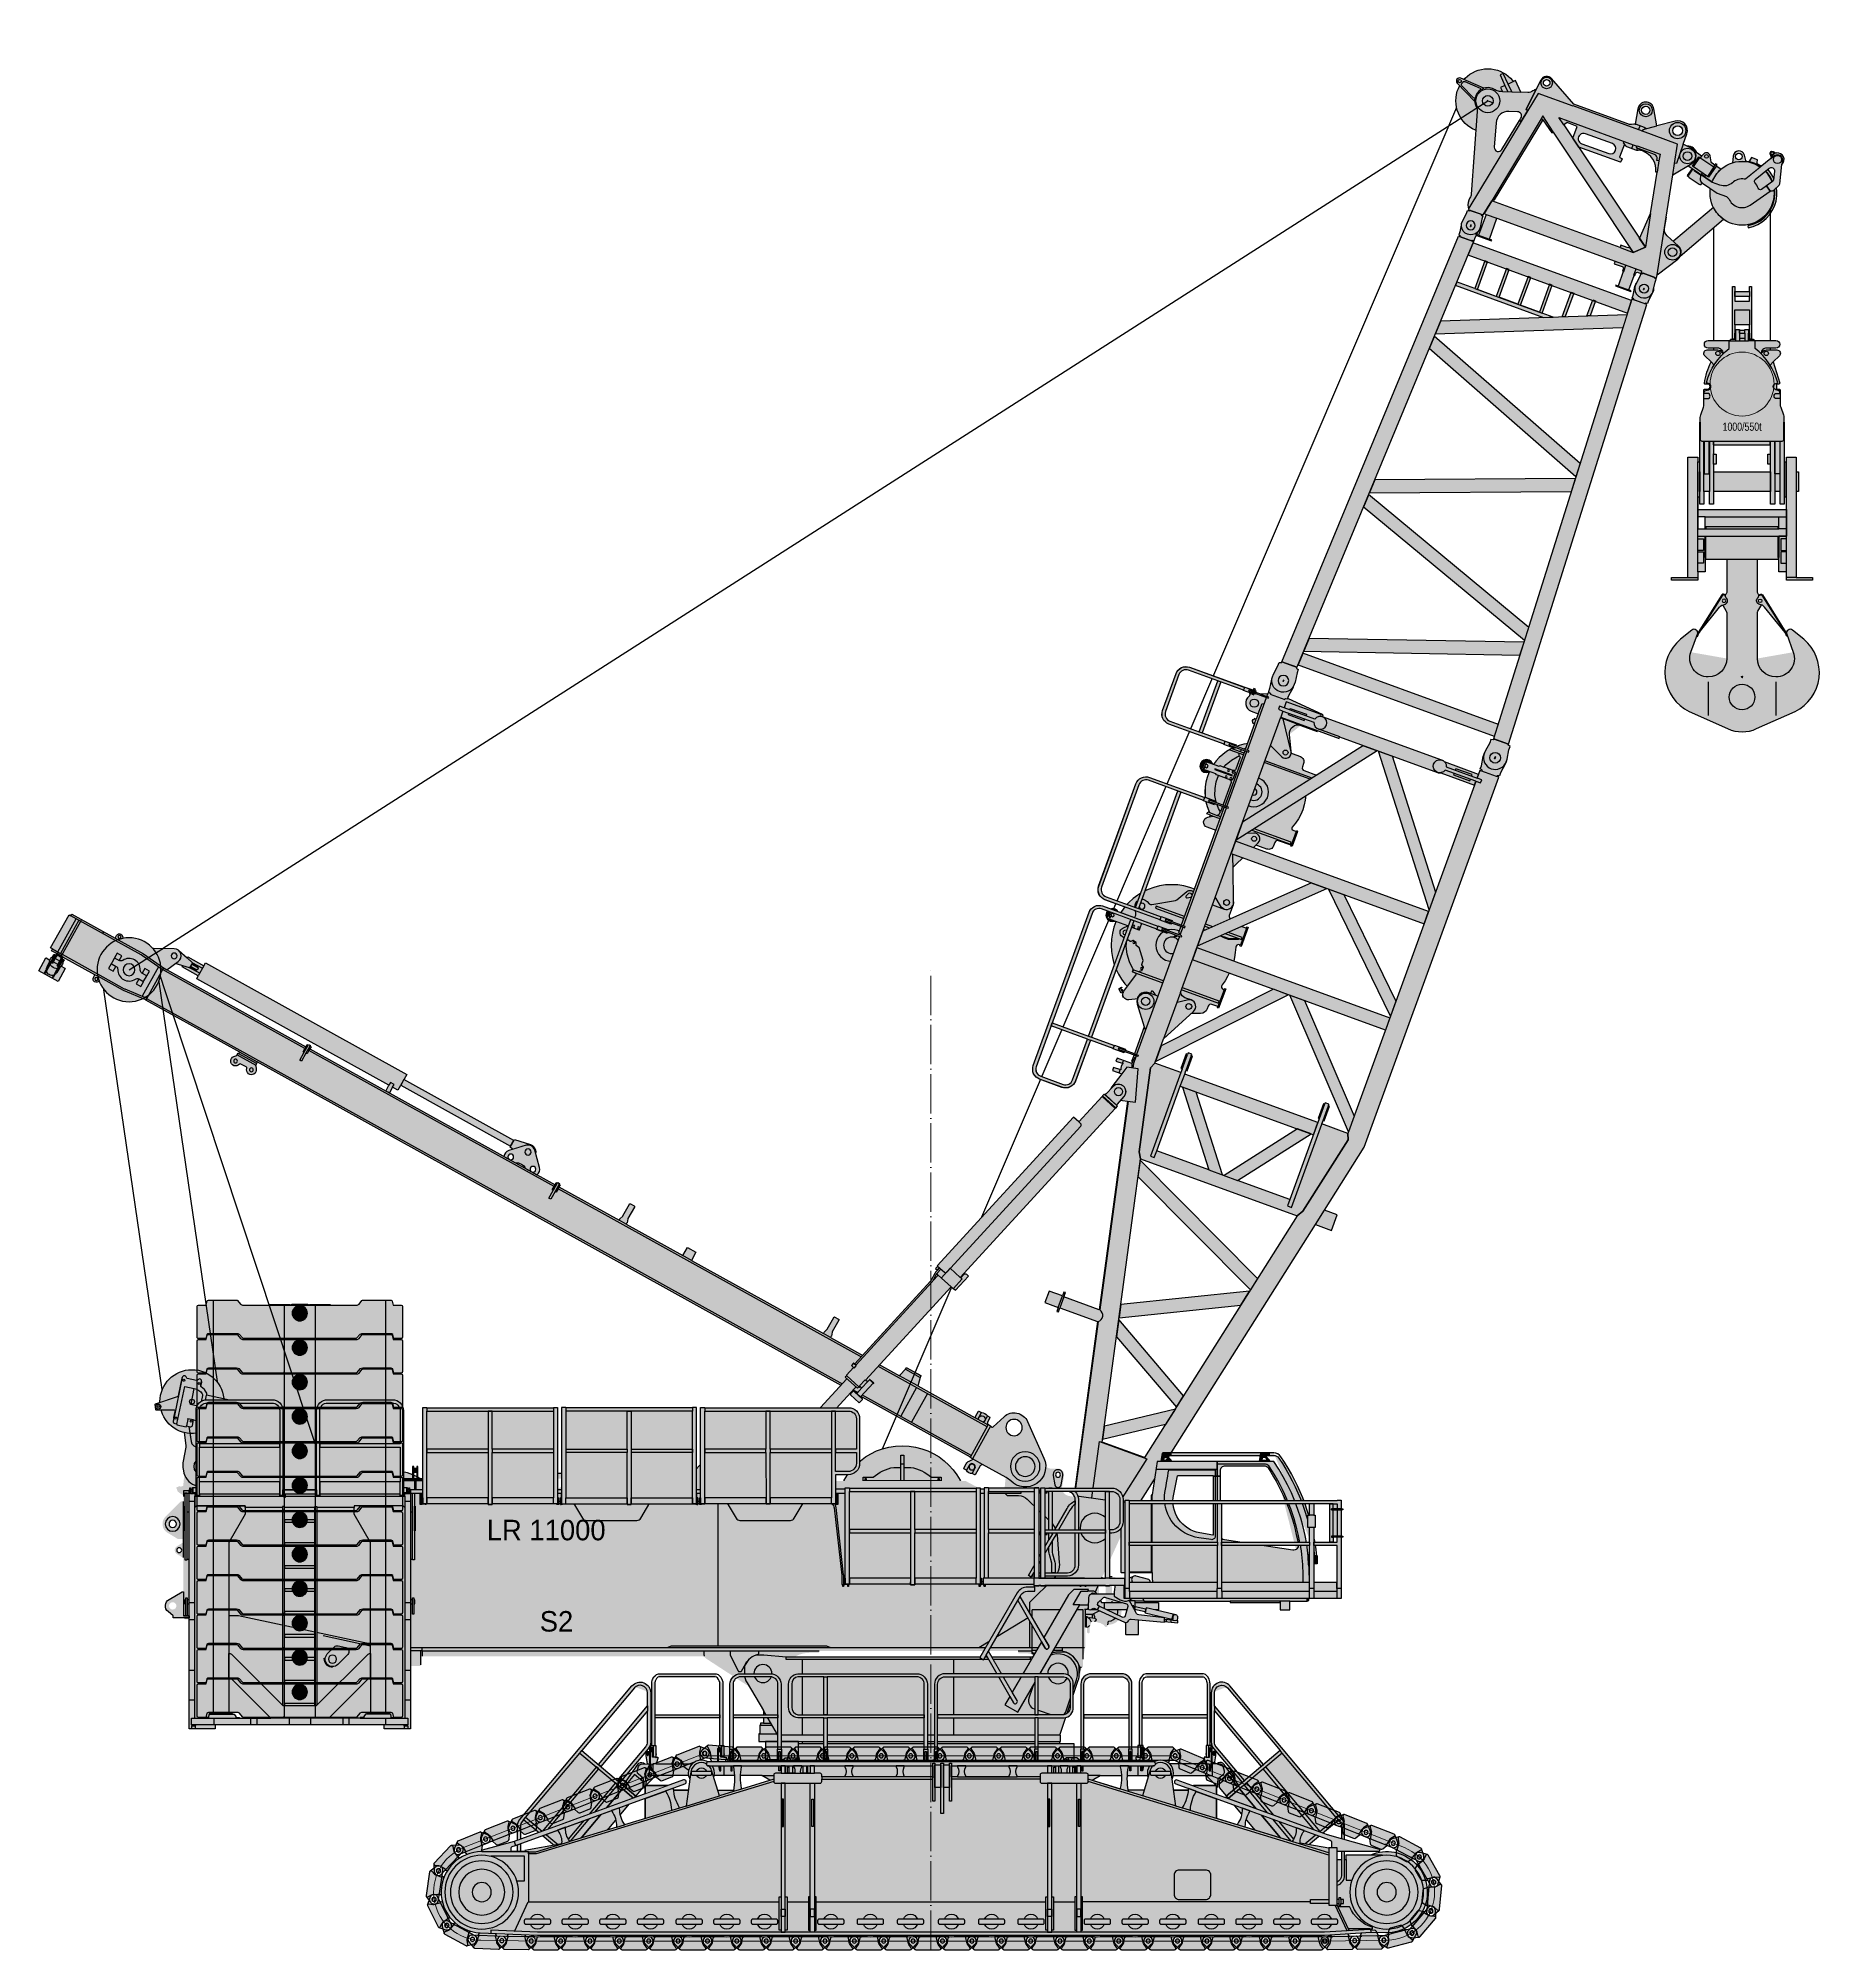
# Model space of a CAD drawing. Header units: millimetres. Extents: x -10890 to 10855, y -21000 to 23317.
# Drawn here: x -10890 to 10855, y -1 to 23317 of the extents above; entities that cross this region are included whole.
import ezdxf
from ezdxf.enums import TextEntityAlignment as Align

# ---------------------------------------------------------------- set-up
doc = ezdxf.new("R2010")
doc.units = ezdxf.units.MM
doc.set_wipeout_variables(frame=1)
doc.linetypes.add('ACAD_ISO04W100', pattern=[30, 24, -3, 0, -3])
doc.layers.add('Техника. Кран LR 11000', color=250, linetype='Continuous')
doc.layers.add('Техника. Кран LR 11000 Штриховка', color=7, linetype='Continuous', true_color=0xffd147)
doc.styles.get("Standard").update_dxf_attribs({"font": ''})
doc.styles.get('Standard').set_extended_font_data('Mipgost')

# ---------------------------------------------------------------- blocks, each defined once
blk = doc.blocks.new('LR 11000-20250123.20274')
at = {"layer": 'Техника. Кран LR 11000 Штриховка', "ltscale": 20, "transparency": 16777216}
h = blk.add_hatch(color=256, dxfattribs=at)
h.dxf.hatch_style = 1
edge = h.paths.add_edge_path(flags=16)
edge.add_arc((437, 108), 40, 0, 360)
edge = h.paths.add_edge_path()
edge.add_arc((0, 0), 175, 61.6676, 201.6965)
edge.add_line((-163, -65), (-372, -148))
edge.add_line((-372, -148), (-380, -130))
edge.add_line((-380, -130), (-404, -138))
edge.add_arc((3, 6), 432, 199.4749, 331.6075)
edge.add_line((382, -199), (372, -190))
edge.add_arc((389, -171), 25, 156.2286, 227.7079, ccw=False)
edge.add_line((366, -161), (375, -139))
edge.add_arc((398, -148), 25, 88.1638, 159.6431, ccw=False)
edge.add_line((399, -123), (434, -124))
edge.add_line((434, -124), (449, -45))
edge.add_line((449, -45), (406, -30))
edge.add_arc((414, -6), 25, 113.832, 250.1384, ccw=False)
edge.add_line((404, 17), (465, 44))
edge.add_arc((437, 108), 70, 293.832, 453.832)
edge.add_line((432, 177), (83, 154))
at = {"color": 0, "linetype": 'ByBlock', "lineweight": -2, "ltscale": 20, "transparency": 16777216}
blk.add_lwpolyline([(83, 154, 0.700396), (-163, -65), (-372, -148), (-380, -130), (-404, -138, 0.650231), (382, -199), (372, -190, -0.32241), (366, -161), (375, -139, -0.32241), (399, -123), (434, -124), (449, -45), (406, -30, -0.676456), (404, 17), (465, 44, 0.8391), (432, 177), (83, 154)], format="xyb", dxfattribs=at)
blk.add_circle((437, 108), 40, dxfattribs=at)
blk.add_wipeout([(382, 78), (358, 154), (320, 223), (269, 283), (206, 331), (136, 366), (59, 385), (-19, 390), (-97, 378), (-171, 350), (-238, 309), (-296, 254), (-341, 190), (-372, 117), (-388, 40), (-388, -39), (-372, -116), (-341, -189), (-296, -253), (-239, -308), (-173, -350), (-99, -377), (-21, -389), (58, -386), (134, -366), (205, -332), (268, -283), (319, -224), (358, -155), (382, -80), (390, -1), (390, 0)], dxfattribs=at)
at = {"layer": 'Техника. Кран LR 11000 Штриховка', "ltscale": 20, "true_color": 0xadadad, "transparency": 16777216}
h = blk.add_hatch(color=253, dxfattribs=at)
h.dxf.hatch_style = 1
edge = h.paths.add_edge_path()
edge.add_arc((0, 0), 390, 0, 360)
at = {"color": 0, "linetype": 'ByBlock', "lineweight": -2, "ltscale": 20, "transparency": 16777216}
blk.add_lwpolyline([(-372, -148, 0.809313), (395, -22)], format="xyb", dxfattribs=at)
blk.add_circle((0, 0), 390, dxfattribs=at)
blk.add_wipeout([(-348, 175), (-348, 175), (-324, 217), (-295, 255), (-261, 289), (-224, 319), (-224, 319), (-778, 798), (-778, 798), (-812, 817), (-851, 821), (-887, 809), (-916, 783), (-933, 748), (-934, 709), (-919, 673), (-902, 655)], dxfattribs=at)
at = {"layer": 'Техника. Кран LR 11000 Штриховка', "ltscale": 20, "transparency": 16777216}
h = blk.add_hatch(color=256, dxfattribs=at)
h.dxf.hatch_style = 1
edge = h.paths.add_edge_path()
edge.add_line((-902, 655), (-348, 175))
edge.add_arc((-1, 1), 388, 125.0298, 153.3415, ccw=False)
edge.add_line((-224, 319), (-778, 798))
edge.add_arc((-840, 726), 95, 49.1511, 229.1511)
at = {"color": 0, "linetype": 'ByBlock', "lineweight": -2, "ltscale": 20, "transparency": 16777216}
blk.add_lwpolyline([(-902, 655), (-348, 175, -0.124165), (-224, 319), (-778, 798, 1), (-902, 655)], format="xyb", dxfattribs=at)
for centre, radius in [((-840, 726), 55), ((0, 0), 126)]:
    blk.add_circle(centre, radius, dxfattribs=at)
blk.add_wipeout([(137, -281), (83, -225), (83, -225), (77, -215), (77, -203), (81, -193), (90, -185), (90, -185), (108, -175), (125, -164), (141, -150), (155, -135), (155, -135), (155, -135), (163, -129), (173, -127), (183, -128), (191, -133), (191, -133), (352, -280), (352, -280), (364, -300), (363, -323), (349, -342), (327, -350), (327, -350), (218, -354), (218, -354), (213, -354), (208, -352), (203, -350), (199, -346), (137, -281), (79, -336), (79, -336), (81, -339), (83, -343), (85, -346), (86, -350), (87, -361), (87, -361), (88, -366), (91, -370), (93, -374), (97, -378), (97, -378), (169, -431), (169, -431), (173, -433), (177, -435), (181, -435), (185, -436), (423, -426), (423, -426), (455, -441), (491, -441), (523, -426), (545, -399), (554, -364), (546, -330), (524, -301), (493, -286), (474, -283), (183, -18), (183, -18), (180, -14), (177, -10), (176, -5), (175, 0), (175, 0), (175, 0), (171, 39), (158, 76), (137, 109), (109, 137), (109, 137), (109, 137), (81, 166), (62, 202), (53, 242), (56, 283), (56, 283), (74, 375), (77, 382), (82, 381), (82, 381), (127, 369), (171, 351), (211, 328), (249, 300), (249, 300), (280, 365), (302, 354), (306, 375), (289, 383), (305, 418), (305, 418), (308, 423), (311, 426), (315, 429), (320, 431), (320, 431), (392, 457), (392, 457), (412, 471), (422, 492), (419, 516), (404, 535), (404, 535), (373, 559), (398, 612), (408, 623), (408, 623), (441, 651), (462, 690), (467, 733), (457, 775), (432, 811), (396, 836), (354, 846), (310, 841), (272, 820), (244, 787), (229, 746), (229, 709), (229, 709), (229, 705), (229, 701), (228, 697), (226, 694), (226, 694), (206, 650), (111, 695), (102, 677), (102, 677), (99, 675), (96, 673), (94, 670), (92, 667), (92, 667), (28, 534), (28, 534), (26, 526), (27, 519), (31, 512), (37, 507), (37, 507), (51, 501), (49, 498), (-44, 302), (-67, 184), (-90, 150), (-90, 150), (-131, 116), (-159, 72), (-174, 21), (-172, -31), (-155, -81), (-127, -121), (79, -336)], dxfattribs=at)
for points in [[(51, 501, -0.249519), (91, 526), (134, 529), (145, 524)], [(102, 677, -0.21525), (118, 677), (200, 638)], [(136, 528), (178, 615, -0.414214), (184, 618), (189, 615)]]:
    blk.add_lwpolyline(points, format="xyb", dxfattribs=at)
for points in [[(206, 650), (77, 382)], [(130, 481), (82, 381)], [(126, 483), (148, 472)], [(280, 365), (131, 436), (232, 648), (359, 588), (264, 390), (137, 450)], [(156, 524), (135, 479)], [(147, 528), (170, 518)], [(226, 635), (352, 575)], [(373, 559), (350, 570)], [(289, 383), (266, 394)]]:
    blk.add_lwpolyline(points, dxfattribs=at)
for centre, radius in [((347, 726), 55), ((377, 499), 22.5)]:
    blk.add_circle(centre, radius, dxfattribs=at)
blk.add_wipeout([(488, -285), (491, -284), (493, -284), (496, -283), (498, -282), (527, -266), (527, -266), (542, -263), (555, -269), (563, -281), (563, -296), (548, -335), (548, -335), (539, -317), (525, -302), (508, -291)], dxfattribs=at)
at = {"layer": 'Техника. Кран LR 11000 Штриховка', "ltscale": 20, "transparency": 16777216}
h = blk.add_hatch(color=256, dxfattribs=at)
h.dxf.hatch_style = 1
edge = h.paths.add_edge_path()
edge.add_line((79, -336), (137, -281))
edge.add_line((137, -281), (83, -225))
edge.add_arc((101, -208), 25, 115.9826, 223.6223, ccw=False)
edge.add_arc((0, 0), 206, 295.9826, 318.9316)
edge.add_arc((174, -152), 25, 47.6621, 138.9316, ccw=False)
edge.add_line((191, -133), (352, -280))
edge.add_arc((325, -310), 40, -87.5815, 47.6621, ccw=False)
edge.add_line((327, -350), (218, -354))
edge.add_arc((217, -329), 25, 223.6223, 272.4185, ccw=False)
edge.add_line((199, -346), (137, -281))
edge.add_line((137, -281), (79, -336))
edge.add_arc((61, -354), 24.6, 8.3349, 43.9098, ccw=False)
edge.add_line((86, -350), (87, -361))
edge.add_arc((112, -357), 25, 188.6223, 233.6223)
edge.add_line((97, -378), (169, -431))
edge.add_arc((184, -411), 25, 233.6223, 272.4185)
edge.add_line((185, -436), (423, -426))
edge.add_arc((474, -363), 80, 231.0088, 449.4572)
edge.add_line((474, -283), (183, -18))
edge.add_arc((200, 1), 25, 180.162, 227.6621, ccw=False)
edge.add_arc((0, 0), 175, 0.162, 51.3456)
edge.add_arc((203, 254), 150, 168.832, 231.3456, ccw=False)
edge.add_line((56, 283), (74, 375))
edge.add_line((74, 375), (77, 382))
edge.add_line((77, 382), (82, 381))
edge.add_arc((1, 2), 388, 50.2357, 77.8282, ccw=False)
edge.add_line((249, 300), (280, 365))
edge.add_line((280, 365), (302, 354))
edge.add_line((302, 354), (306, 375))
edge.add_line((306, 375), (289, 383))
edge.add_line((289, 383), (305, 418))
edge.add_arc((328, 408), 25, 109.4506, 154.4506, ccw=False)
edge.add_line((320, 431), (392, 457))
edge.add_arc((377, 499), 45, 289.4506, 412.9866)
edge.add_line((404, 535), (373, 559))
edge.add_line((373, 559), (398, 612))
edge.add_line((398, 612), (408, 623))
edge.add_arc((347, 726), 120, 300.3022, 548.599)
edge.add_arc((204, 705), 25, -25.5494, 8.599, ccw=False)
edge.add_line((226, 694), (206, 650))
edge.add_line((206, 650), (111, 695))
edge.add_line((111, 695), (102, 677))
edge.add_arc((110, 659), 20, 113.041, 154.4506)
edge.add_line((92, 667), (28, 534))
edge.add_arc((46, 525), 20, 154.4506, 244.4506)
edge.add_line((37, 507), (51, 501))
edge.add_line((51, 501), (49, 498))
edge.add_line((49, 498), (-44, 302))
edge.add_line((-44, 302), (-67, 184))
edge.add_line((-67, 184), (-90, 150))
edge.add_arc((0, 0), 175, 120.9614, 223.6223)
edge.add_line((-127, -121), (79, -336))
h = blk.add_hatch(color=256, dxfattribs=at)
h.dxf.hatch_style = 1
edge = h.paths.add_edge_path()
edge.add_arc((486, -260), 25, 274.3609, 298.6638)
edge.add_line((498, -282), (527, -266))
edge.add_arc((539, -288), 25, -20.3616, 118.6638, ccw=False)
edge.add_line((563, -296), (548, -335))
edge.add_arc((474, -362), 79.1, 20.3895, 79.9024)
edge = h.paths.add_edge_path(flags=16)
edge.add_arc((539, -288), 16, 0, 360)
at = {"color": 0, "linetype": 'ByBlock', "lineweight": -2, "ltscale": 20, "transparency": 16777216}
for points in [[(79, -336), (137, -281), (83, -225, -0.507547), (90, -185, 0.10047), (155, -135, -0.420718), (191, -133), (352, -280, -0.669718), (327, -350), (218, -354, -0.21619), (199, -346), (137, -281), (79, -336, -0.156484), (86, -350), (87, -361, 0.198912), (97, -378), (169, -431, 0.170916), (185, -436), (423, -426, 1.407766), (474, -283), (183, -18, -0.210278), (175, 0, 0.227119), (109, 137, -0.279739), (56, 283), (74, 375), (77, 382), (82, 381, -0.12098), (249, 300), (280, 365), (302, 354), (306, 375), (289, 383), (305, 418, -0.198912), (320, 431), (392, 457, 0.598108), (404, 535), (373, 559), (398, 612), (408, 623, 1.886618), (229, 709, -0.150113), (226, 694), (206, 650), (111, 695), (102, 677, 0.182676), (92, 667), (28, 534, 0.414214), (37, 507), (51, 501), (49, 498), (-44, 302), (-67, 184), (-90, 150, 0.48052), (-127, -121)], [(488, -285, 0.10644), (498, -282), (527, -266, -0.693889), (563, -296), (548, -335, 0.265673)]]:
    blk.add_lwpolyline(points, format="xyb", close=True, dxfattribs=at)
blk.add_lwpolyline([(474, -283), (519, -324, -0.630878), (476, -423), (423, -426)], format="xyb", dxfattribs=at)
for centre, radius in [((474, -363), 50), ((539, -288), 16)]:
    blk.add_circle(centre, radius, dxfattribs=at)
blk = doc.blocks.new('LR 11000-20250120.20530601')
at = {"color": 0, "linetype": 'ByBlock', "lineweight": -2, "ltscale": 20, "transparency": 16777216}
blk.add_wipeout([(203, 95), (203, 95), (201, 95), (200, 96), (199, 97), (198, 99), (191, 125), (149, 125), (34, 142), (0, 142), (0, 142), (-47, 134), (-88, 111), (-120, 76), (-138, 32), (-141, -15), (-128, -61), (-101, -100), (-62, -128), (-17, -141), (0, -142), (34, -142), (149, -125), (191, -125), (198, -99), (198, -99), (199, -97), (200, -96), (201, -95), (203, -95), (203, -95), (210, -95), (210, 95)], dxfattribs=at)
at = {"layer": 'Техника. Кран LR 11000 Штриховка', "ltscale": 20, "transparency": 16777216}
h = blk.add_hatch(color=256, dxfattribs=at)
h.dxf.hatch_style = 1
edge = h.paths.add_edge_path()
edge.add_line((210, 95), (203, 95))
edge.add_arc((203, 100), 5.26, 193.8402, 268.8402, ccw=False)
edge.add_line((198, 99), (191, 125))
edge.add_line((191, 125), (149, 125))
edge.add_line((149, 125), (34, 142))
edge.add_line((34, 142), (0, 142))
edge.add_arc((0, 0), 142, 90, 270)
edge.add_line((0, -142), (34, -142))
edge.add_line((34, -142), (149, -125))
edge.add_line((149, -125), (191, -125))
edge.add_line((191, -125), (198, -99))
edge.add_arc((203, -100), 5.26, 91.1598, 166.1598, ccw=False)
edge.add_line((203, -95), (210, -95))
edge.add_line((210, -95), (210, 95))
at = {"color": 0, "linetype": 'ByBlock', "lineweight": -2, "ltscale": 20, "transparency": 16777216}
blk.add_lwpolyline([(210, 95), (203, 95, -0.339454), (198, 99), (191, 125), (149, 125), (34, 142), (0, 142, 1), (0, -142), (34, -142), (149, -125), (191, -125), (198, -99, -0.339454), (203, -95), (210, -95)], format="xyb", close=True, dxfattribs=at)
blk.add_circle((0, 0), 65, dxfattribs=at)
blk = doc.blocks.new('LR 11000-20250120.210838')
at = {"color": 0, "linetype": 'ByBlock', "lineweight": -2, "ltscale": 20, "transparency": 16777216}
blk.add_wipeout([(805, 621), (805, 445), (-577, -621), (-805, -621)], dxfattribs=at)
at = {"layer": 'Техника. Кран LR 11000 Штриховка', "ltscale": 20, "transparency": 16777216}
h = blk.add_hatch(color=256, dxfattribs=at)
h.dxf.hatch_style = 1
h.paths.add_polyline_path([(-805, -621), (805, 621), (805, 445), (-577, -621)])
at = {"color": 0, "linetype": 'ByBlock', "lineweight": -2, "ltscale": 20, "transparency": 16777216}
blk.add_lwpolyline([(-805, -621), (805, 621), (805, 445), (-577, -621), (-805, -621)], dxfattribs=at)
blk = doc.blocks.new('LR 11000-20250120.210842')
at = {"color": 0, "linetype": 'ByBlock', "lineweight": -2, "ltscale": 20, "transparency": 16777216}
blk.add_wipeout([(600, 621), (600, 420), (-406, -621), (-600, -621)], dxfattribs=at)
at = {"layer": 'Техника. Кран LR 11000 Штриховка', "ltscale": 20, "transparency": 16777216}
h = blk.add_hatch(color=256, dxfattribs=at)
h.dxf.hatch_style = 1
h.paths.add_polyline_path([(-600, -621), (600, 621), (600, 420), (-406, -621)])
at = {"color": 0, "linetype": 'ByBlock', "lineweight": -2, "ltscale": 20, "transparency": 16777216}
blk.add_lwpolyline([(-600, -621), (600, 621), (600, 420), (-406, -621), (-600, -621)], dxfattribs=at)
blk = doc.blocks.new('LR 11000-20250120.21084501')
at = {"color": 0, "linetype": 'ByBlock', "lineweight": -2, "ltscale": 20, "transparency": 16777216}
blk.add_wipeout([(660, 621), (660, 430), (-456, -621), (-660, -621)], dxfattribs=at)
at = {"layer": 'Техника. Кран LR 11000 Штриховка', "ltscale": 20, "transparency": 16777216}
h = blk.add_hatch(color=256, dxfattribs=at)
h.dxf.hatch_style = 1
h.paths.add_polyline_path([(-660, -621), (660, 621), (660, 430), (-456, -621)])
at = {"color": 0, "linetype": 'ByBlock', "lineweight": -2, "ltscale": 20, "transparency": 16777216}
blk.add_lwpolyline([(-660, -621), (660, 621), (660, 430), (-456, -621)], close=True, dxfattribs=at)
blk = doc.blocks.new('LR 11000-20250120.212825')
at = {"color": 0, "linetype": 'ByBlock', "lineweight": -2, "ltscale": 20, "transparency": 16777216}
blk.add_wipeout([(-28, 840), (-50, 867), (-82, 883), (-118, 883), (-150, 868), (-172, 840), (-180, 805), (-172, 771), (-150, 743), (-118, 727), (-83, 727), (-51, 742), (-28, 770), (-20, 804), (-20, 805)], dxfattribs=at)
blk.add_wipeout([(732, 108), (708, 214), (669, 316), (616, 411), (549, 496), (470, 571), (381, 634), (284, 683), (181, 717), (74, 736), (-34, 739), (-142, 726), (-247, 697), (-347, 654), (-439, 596), (-521, 525), (-593, 443), (-651, 351), (-696, 252), (-725, 148), (-739, 40), (-737, -69), (-719, -176), (-685, -279), (-637, -377), (-575, -466), (-500, -545), (-415, -613), (-321, -667), (-220, -707), (-114, -731), (-5, -740), (103, -733), (209, -710), (311, -671), (406, -619), (492, -552), (568, -474), (631, -386), (681, -289), (716, -186), (736, -80), (740, 0)], dxfattribs=at)
at = {"layer": 'Техника. Кран LR 11000 Штриховка', "ltscale": 20, "true_color": 0xadadad, "transparency": 16777216}
h = blk.add_hatch(color=253, dxfattribs=at)
h.dxf.hatch_style = 1
edge = h.paths.add_edge_path()
edge.add_arc((0, 0), 740, 0, 360)
h = blk.add_hatch(color=253, dxfattribs=at)
h.dxf.hatch_style = 1
edge = h.paths.add_edge_path()
edge.add_arc((-100, 805), 80, 0, 360)
at = {"color": 0, "linetype": 'ByBlock', "lineweight": -2, "ltscale": 20, "transparency": 16777216}
for centre, radius in [((0, 0), 740), ((-100, 805), 80)]:
    blk.add_circle(centre, radius, dxfattribs=at)
blk.add_wipeout([(-275, -800), (-275, -785), (-290, -785), (-290, -774), (-290, -774), (-286, -758), (-276, -746), (-260, -739), (-244, -741), (-244, -741), (-244, -741), (-136, -768), (-25, -780), (87, -775), (196, -755), (244, -741), (244, -741), (260, -739), (276, -746), (286, -758), (290, -774), (290, -785), (275, -785), (275, -800), (525, -800), (525, -785), (510, -785), (510, -705), (510, -705), (513, -692), (520, -680), (532, -673), (545, -670), (580, -670), (580, -670), (605, -666), (629, -655), (647, -637), (660, -615), (660, -615), (710, -480), (710, -480), (713, -467), (715, -454), (715, -441), (712, -428), (712, -428), (628, -113), (628, -113), (627, -106), (627, -100), (628, -94), (631, -88), (631, -88), (636, -78), (636, -78), (640, -71), (646, -66), (653, -61), (661, -59), (661, -59), (686, -48), (704, -26), (710, 1), (703, 28), (703, 28), (703, 28), (700, 36), (699, 44), (700, 52), (703, 59), (703, 59), (803, 267), (803, 267), (809, 283), (810, 300), (806, 316), (799, 331), (803, 336), (786, 353), (781, 349), (781, 349), (773, 353), (765, 357), (756, 359), (747, 360), (747, 360), (747, 363), (747, 363), (747, 365), (747, 366), (746, 367), (745, 367), (745, 368), (759, 382), (717, 424), (703, 410), (705, 408), (705, 408), (703, 409), (701, 409), (699, 409), (697, 408), (687, 398), (690, 395), (700, 405), (700, 405), (700, 405), (701, 405), (702, 405), (702, 405), (717, 391), (711, 385), (720, 376), (726, 381), (743, 365), (743, 365), (743, 364), (743, 364), (743, 364), (743, 363), (743, 360), (743, 360), (739, 360), (735, 359), (731, 358), (726, 357), (476, 283), (467, 296), (467, 340), (442, 340), (442, 333), (433, 347), (366, 417), (288, 474), (202, 517), (126, 539), (108, 606), (108, 606), (93, 632), (66, 648), (35, 648), (9, 633), (8, 632), (-40, 585), (-40, 850), (-40, 850), (-40, 852), (-41, 854), (-43, 855), (-45, 855), (-74, 855), (-74, 855), (-76, 855), (-78, 854), (-79, 852), (-79, 850), (-79, 845), (-120, 845), (-120, 850), (-120, 850), (-121, 852), (-122, 854), (-124, 855), (-125, 855), (-155, 855), (-155, 855), (-157, 855), (-159, 854), (-160, 852), (-160, 850), (-160, 540), (-197, 540), (-197, 540), (-201, 540), (-205, 541), (-209, 542), (-212, 544), (-212, 544), (-287, 581), (-287, 581), (-322, 590), (-358, 583), (-388, 561), (-406, 529), (-409, 493), (-401, 467), (-383, 432), (-383, 432), (-381, 424), (-380, 415), (-381, 407), (-384, 399), (-531, 145), (-543, 133), (-680, 52), (-680, 52), (-700, 33), (-710, 8), (-707, -19), (-692, -42), (-692, -42), (-684, -51), (-684, -51), (-676, -64), (-674, -80), (-680, -95), (-691, -106), (-691, -106), (-822, -181), (-822, -181), (-844, -200), (-859, -224), (-865, -252), (-861, -280), (-801, -475), (-801, -475), (-789, -499), (-770, -518), (-747, -531), (-720, -535), (-720, -535), (-583, -535), (-583, -535), (-576, -536), (-569, -538), (-563, -541), (-558, -546), (-522, -580), (-522, -580), (-517, -585), (-513, -592), (-511, -599), (-510, -606), (-510, -785), (-525, -785), (-525, -800)], dxfattribs=at)
at = {"layer": 'Техника. Кран LR 11000 Штриховка', "ltscale": 20, "transparency": 16777216}
h = blk.add_hatch(color=256, dxfattribs=at)
h.dxf.hatch_style = 1
edge = h.paths.add_edge_path()
edge.add_line((-525, -800), (-275, -800))
edge.add_line((-275, -800), (-275, -785))
edge.add_line((-275, -785), (-290, -785))
edge.add_line((-290, -785), (-290, -774))
edge.add_arc((-255, -774), 35, 71.7669, 180, ccw=False)
edge.add_arc((0, 0), 780, 251.7669, 288.2331)
edge.add_arc((255, -774), 35, 0, 108.2331, ccw=False)
edge.add_line((290, -774), (290, -785))
edge.add_line((290, -785), (275, -785))
edge.add_line((275, -785), (275, -800))
edge.add_line((275, -800), (525, -800))
edge.add_line((525, -800), (525, -785))
edge.add_line((525, -785), (510, -785))
edge.add_line((510, -785), (510, -705))
edge.add_arc((545, -705), 35, 90, 180, ccw=False)
edge.add_line((545, -670), (580, -670))
edge.add_arc((580, -585), 85, 270, 339.6769)
edge.add_line((660, -615), (710, -480))
edge.add_arc((630, -450), 85, 339.6769, 374.8722)
edge.add_line((712, -428), (628, -113))
edge.add_arc((662, -104), 35, 154.0424, 194.8722, ccw=False)
edge.add_line((631, -88), (636, -78))
edge.add_arc((667, -93), 35, 100.3809, 154.0424, ccw=False)
edge.add_arc((650, 0), 60, 280.3809, 387.7038)
edge.add_arc((734, 44), 35, 154.0424, 207.7038, ccw=False)
edge.add_line((703, 59), (803, 267))
edge.add_arc((745, 295), 65, 334.0424, 393.9125)
edge.add_line((799, 331), (803, 336))
edge.add_line((803, 336), (786, 353))
edge.add_line((786, 353), (781, 349))
edge.add_arc((745, 295), 65, 56.0875, 88.2368)
edge.add_line((747, 360), (747, 363))
edge.add_arc((741, 363), 5.6, 0, 45)
edge.add_line((745, 367), (745, 368))
edge.add_line((745, 368), (759, 382))
edge.add_line((759, 382), (717, 424))
edge.add_line((717, 424), (703, 410))
edge.add_line((703, 410), (705, 408))
edge.add_arc((701, 404), 5.6, 45, 135)
edge.add_line((697, 408), (687, 398))
edge.add_line((687, 398), (690, 395))
edge.add_line((690, 395), (700, 405))
edge.add_arc((701, 404), 1.6, 45, 135, ccw=False)
edge.add_line((702, 405), (717, 391))
edge.add_line((717, 391), (711, 385))
edge.add_line((711, 385), (720, 376))
edge.add_line((720, 376), (726, 381))
edge.add_line((726, 381), (743, 365))
edge.add_arc((741, 363), 1.6, 0, 45, ccw=False)
edge.add_line((743, 363), (743, 360))
edge.add_arc((745, 295), 65, 91.7632, 106.5778)
edge.add_line((726, 357), (476, 283))
edge.add_line((476, 283), (467, 296))
edge.add_line((467, 296), (467, 340))
edge.add_line((467, 340), (442, 340))
edge.add_line((442, 340), (442, 333))
edge.add_line((442, 333), (433, 347))
edge.add_line((433, 347), (366, 417))
edge.add_line((366, 417), (288, 474))
edge.add_line((288, 474), (202, 517))
edge.add_line((202, 517), (126, 539))
edge.add_line((126, 539), (108, 606))
edge.add_arc((50, 590), 60, 15, 135)
edge.add_line((8, 632), (-40, 585))
edge.add_line((-40, 585), (-40, 850))
edge.add_arc((-45, 850), 5, 0, 90)
edge.add_line((-45, 855), (-74, 855))
edge.add_arc((-74, 850), 5, 90, 180)
edge.add_line((-79, 850), (-79, 845))
edge.add_line((-79, 845), (-120, 845))
edge.add_line((-120, 845), (-120, 850))
edge.add_arc((-125, 850), 5, 0, 90)
edge.add_line((-125, 855), (-155, 855))
edge.add_arc((-155, 850), 5, 90, 180)
edge.add_line((-160, 850), (-160, 540))
edge.add_line((-160, 540), (-197, 540))
edge.add_arc((-197, 575), 35, 243.5305, 270, ccw=False)
edge.add_line((-212, 544), (-287, 581))
edge.add_arc((-325, 505), 85, 63.5305, 206.414)
edge.add_line((-401, 467), (-383, 432))
edge.add_arc((-415, 416), 35, -30, 26.414, ccw=False)
edge.add_line((-384, 399), (-531, 145))
edge.add_line((-531, 145), (-543, 133))
edge.add_line((-543, 133), (-680, 52))
edge.add_arc((-650, 0), 60, 120.5225, 225)
edge.add_line((-692, -42), (-684, -51))
edge.add_arc((-709, -75), 35, -60, 45, ccw=False)
edge.add_line((-691, -106), (-822, -181))
edge.add_arc((-780, -255), 85, 120, 197.1027)
edge.add_line((-861, -280), (-801, -475))
edge.add_arc((-720, -450), 85, 197.1027, 270)
edge.add_line((-720, -535), (-583, -535))
edge.add_arc((-583, -570), 35, 44.3778, 90, ccw=False)
edge.add_line((-558, -546), (-522, -580))
edge.add_arc((-545, -606), 35, 0, 48.0323, ccw=False)
edge.add_line((-510, -606), (-510, -785))
edge.add_line((-510, -785), (-525, -785))
edge.add_line((-525, -785), (-525, -800))
edge = h.paths.add_edge_path(flags=16)
edge.add_arc((-720, -450), 35.5, 0, 360)
edge = h.paths.add_edge_path(flags=16)
edge.add_arc((630, -450), 35.5, 0, 360)
at = {"color": 0, "linetype": 'ByBlock', "lineweight": -2, "ltscale": 20, "transparency": 16777216}
for points in [[(-525, -800), (-275, -800), (-275, -785), (-290, -785), (-290, -774, -0.510807), (-244, -741, 0.16047), (244, -741, -0.510807), (290, -774), (290, -785), (275, -785), (275, -800), (525, -800), (525, -785), (510, -785), (510, -705, -0.414214), (545, -670), (580, -670, 0.313749), (660, -615), (710, -480, 0.154787), (712, -428), (628, -113, -0.180063), (631, -88), (636, -78, -0.238517), (661, -59, 0.50581), (703, 28, -0.238517), (703, 59), (803, 267, 0.267342), (799, 331), (803, 336), (786, 353), (781, 349, 0.141205), (747, 360), (747, 363, 0.198912), (745, 367), (745, 368), (759, 382), (717, 424), (703, 410), (705, 408, 0.414214), (697, 408), (687, 398), (690, 395), (700, 405, -0.414214), (702, 405), (717, 391), (711, 385), (720, 376), (726, 381), (743, 365, -0.198912), (743, 363), (743, 360, 0.064731), (726, 357), (476, 283), (467, 296), (467, 340), (442, 340), (442, 333), (433, 347), (366, 417), (288, 474), (202, 517), (126, 539), (108, 606, 0.57735), (8, 632), (-40, 585), (-40, 850, 0.414214), (-45, 855), (-74, 855, 0.414214), (-79, 850), (-79, 845), (-120, 845), (-120, 850, 0.414214), (-125, 855), (-155, 855, 0.414214), (-160, 850), (-160, 540), (-197, 540, -0.116011), (-212, 544), (-287, 581, 0.719126), (-401, 467), (-383, 432, -0.251248), (-384, 399), (-531, 145), (-543, 133), (-680, 52, 0.490314), (-692, -42), (-684, -51, -0.493145), (-691, -106), (-822, -181, 0.349719), (-861, -280), (-801, -475, 0.329254), (-720, -535), (-583, -535, -0.201736), (-558, -546), (-522, -580, -0.212704), (-510, -606), (-510, -785), (-525, -785), (-525, -800)], [(-40, 585), (-40, 440, -0.414214), (-45, 435), (-155, 435, -0.414214), (-160, 440), (-160, 540)], [(29, 603, -0.844162), (74, 584), (65, 542, -0.350001), (50, 530, -0.198912), (8, 548, -0.350001), (5, 566), (29, 603)], [(442, 265), (434, 265, 0.267949), (429, 262), (415, 237, -0.267949), (410, 235), (368, 235, -0.267949), (364, 237), (349, 262, 0.267949), (345, 265), (295, 265, -0.165101), (292, 266), (163, 365, -0.165101), (161, 367), (151, 407, 0.267949), (147, 410), (120, 418, -0.267949), (116, 421), (105, 462, -0.267949), (106, 467), (127, 487, 0.267949), (128, 492), (121, 518, -0.414214), (125, 524), (130, 525), (126, 539)], [(743, 360, -0.015388), (747, 360)], [(781, 349, -0.09706), (799, 331)], [(-663, 22), (-629, 41, -0.774597), (-609, 21), (-628, -13, -1.290994), (-663, 22)], [(-356, -733, 1), (-344, -737), (-308, -643), (-305, -627), (-305, -557), (-309, -557), (-309, -128, -0.414231), (-272, -91), (-202, -91, 0.233987), (-167, -74), (-126, -20), (-124, -22), (-114, -8), (-114, -7), (-109, 0, 0.868798), (-117, 6), (-122, -1), (-123, -1), (-134, -15), (-131, -16), (-172, -70, -0.233884), (-202, -85), (-272, -85, 0.414231), (-315, -128), (-315, -557), (-319, -557), (-319, -627), (-321, -638), (-356, -733)], [(609, 21, -0.774597), (629, 41), (663, 22, -1.290994), (628, -13), (609, 21)]]:
    blk.add_lwpolyline(points, format="xyb", dxfattribs=at)
for points in [[(-113, 820), (-140, 820), (-140, 840), (-60, 840), (-60, 820), (-87, 820)], [(705, 408), (745, 368)], [(717, 391), (726, 381)], [(-131, -16), (-126, -20)], [(-122, -1), (-114, -7)], [(-510, -785), (-290, -785)], [(290, -785), (510, -785)]]:
    blk.add_lwpolyline(points, dxfattribs=at)
for points in [[(-358, -775), (-383, -775), (-383, 340), (-358, 340)], [(467, -775), (442, -775), (442, 340), (467, 340)]]:
    blk.add_lwpolyline(points, close=True, dxfattribs=at)
for centre, radius in [((-100, 805), 20), ((-325, 505), 36), ((-140, 515), 12), ((-140, 455), 12), ((-60, 515), 12), ((-60, 455), 12), ((125, 445), 12), ((390, 250), 12), ((0, 0), 195), ((0, 0), 100), ((-720, -450), 35.5), ((630, -450), 35.5)]:
    blk.add_circle(centre, radius, dxfattribs=at)
blk = doc.blocks.new('LR 11000-20250120.213601')
at = {"color": 0, "linetype": 'ByBlock', "lineweight": -2, "ltscale": 20, "transparency": 16777216}
blk.add_wipeout([(587, 97), (563, 192), (524, 281), (472, 363), (406, 435), (329, 495), (244, 543), (152, 575), (56, 592), (-41, 594), (-137, 579), (-230, 549), (-317, 504), (-395, 445), (-462, 375), (-517, 295), (-558, 206), (-584, 112), (-595, 15), (-589, -82), (-568, -177), (-532, -267), (-481, -351), (-417, -424), (-342, -487), (-258, -536), (-167, -571), (-72, -591), (26, -594), (122, -582), (216, -554), (303, -512), (383, -455), (452, -387), (509, -308), (553, -221), (581, -127), (594, -31), (595, 0)], dxfattribs=at)
blk.add_wipeout([(-28, 685), (-50, 712), (-82, 728), (-118, 728), (-150, 713), (-172, 685), (-180, 650), (-172, 616), (-150, 588), (-118, 572), (-83, 572), (-51, 587), (-28, 615), (-20, 649), (-20, 650)], dxfattribs=at)
at = {"layer": 'Техника. Кран LR 11000 Штриховка', "ltscale": 20, "true_color": 0xadadad, "transparency": 16777216}
h = blk.add_hatch(color=253, dxfattribs=at)
h.dxf.hatch_style = 1
edge = h.paths.add_edge_path()
edge.add_arc((-100, 650), 80, 0, 360)
h = blk.add_hatch(color=253, dxfattribs=at)
h.dxf.hatch_style = 1
edge = h.paths.add_edge_path()
edge.add_arc((0, 0), 595, 0, 360)
at = {"color": 0, "linetype": 'ByBlock', "lineweight": -2, "ltscale": 20, "transparency": 16777216}
for centre, radius in [((-100, 650), 80), ((0, 0), 595)]:
    blk.add_circle(centre, radius, dxfattribs=at)
blk.add_wipeout([(-270, -665), (-265, -660), (-265, -650), (-275, -650), (-275, -611), (-275, -611), (-272, -599), (-264, -590), (-253, -586), (-241, -588), (-241, -588), (-241, -588), (-145, -618), (-45, -633), (56, -633), (155, -616), (241, -588), (241, -588), (253, -586), (264, -590), (272, -599), (275, -611), (275, -611), (275, -650), (265, -650), (265, -660), (270, -665), (460, -665), (465, -660), (465, -650), (455, -650), (455, -488), (455, -488), (458, -474), (465, -463), (477, -456), (490, -453), (535, -453), (535, -453), (560, -448), (581, -434), (595, -413), (600, -388), (600, -388), (600, 388), (600, 388), (592, 419), (570, 442), (540, 453), (509, 447), (483, 427), (479, 420), (472, 409), (472, 409), (468, 405), (463, 402), (458, 401), (453, 400), (445, 400), (445, 445), (420, 445), (420, 320), (420, 320), (412, 311), (402, 305), (392, 301), (380, 300), (380, 300), (366, 300), (336, 335), (273, 389), (201, 430), (123, 458), (42, 473), (-40, 473), (-40, 499), (-41, 500), (-49, 509), (-50, 510), (-50, 690), (-50, 690), (-51, 694), (-53, 697), (-56, 699), (-60, 700), (-60, 700), (-75, 700), (-75, 700), (-76, 700), (-78, 699), (-79, 697), (-80, 695), (-80, 690), (-80, 690), (-89, 694), (-100, 695), (-111, 694), (-121, 690), (-121, 695), (-121, 695), (-121, 697), (-122, 699), (-124, 700), (-126, 700), (-140, 700), (-140, 700), (-144, 699), (-147, 697), (-149, 694), (-150, 690), (-150, 510), (-151, 509), (-159, 500), (-160, 499), (-160, 445), (-200, 430), (-272, 389), (-335, 336), (-355, 313), (-359, 318), (-359, 318), (-363, 321), (-367, 323), (-372, 325), (-377, 325), (-380, 325), (-380, 445), (-405, 445), (-405, 325), (-408, 325), (-408, 325), (-413, 325), (-418, 323), (-422, 321), (-426, 318), (-582, 161), (-582, 161), (-590, 152), (-595, 141), (-599, 130), (-600, 118), (-600, 118), (-600, -119), (-600, -119), (-601, -126), (-604, -133), (-608, -138), (-614, -142), (-614, -142), (-614, -142), (-638, -163), (-650, -192), (-645, -224), (-626, -250), (-614, -258), (-614, -258), (-608, -262), (-604, -267), (-601, -274), (-600, -281), (-600, -281), (-600, -388), (-600, -388), (-595, -413), (-581, -434), (-560, -448), (-535, -453), (-490, -453), (-490, -453), (-477, -456), (-465, -463), (-458, -474), (-455, -488), (-455, -650), (-465, -650), (-465, -660), (-460, -665)], dxfattribs=at)
at = {"layer": 'Техника. Кран LR 11000 Штриховка', "ltscale": 20, "transparency": 16777216}
h = blk.add_hatch(color=256, dxfattribs=at)
h.dxf.hatch_style = 1
edge = h.paths.add_edge_path()
edge.add_line((-460, -665), (-270, -665))
edge.add_line((-270, -665), (-265, -660))
edge.add_line((-265, -660), (-265, -650))
edge.add_line((-265, -650), (-275, -650))
edge.add_line((-275, -650), (-275, -611))
edge.add_arc((-250, -611), 25, 67.7414, 180, ccw=False)
edge.add_arc((0, 0), 635, 247.7414, 292.2586)
edge.add_arc((250, -611), 25, 0, 112.2586, ccw=False)
edge.add_line((275, -611), (275, -650))
edge.add_line((275, -650), (265, -650))
edge.add_line((265, -650), (265, -660))
edge.add_line((265, -660), (270, -665))
edge.add_line((270, -665), (460, -665))
edge.add_line((460, -665), (465, -660))
edge.add_line((465, -660), (465, -650))
edge.add_line((465, -650), (455, -650))
edge.add_line((455, -650), (455, -488))
edge.add_arc((490, -488), 35, 90, 180, ccw=False)
edge.add_line((490, -453), (535, -453))
edge.add_arc((535, -388), 65, 270, 360)
edge.add_line((600, -388), (600, 388))
edge.add_arc((535, 388), 65, 0, 150)
edge.add_line((479, 420), (472, 409))
edge.add_arc((453, 425), 25, 270, 319.3177, ccw=False)
edge.add_line((453, 400), (445, 400))
edge.add_line((445, 400), (445, 445))
edge.add_line((445, 445), (420, 445))
edge.add_line((420, 445), (420, 320))
edge.add_arc((380, 350), 50, 270, 322.4597, ccw=False)
edge.add_line((380, 300), (366, 300))
edge.add_line((366, 300), (336, 335))
edge.add_line((336, 335), (273, 389))
edge.add_line((273, 389), (201, 430))
edge.add_line((201, 430), (123, 458))
edge.add_line((123, 458), (42, 473))
edge.add_line((42, 473), (-40, 473))
edge.add_line((-40, 473), (-40, 499))
edge.add_line((-40, 499), (-41, 500))
edge.add_line((-41, 500), (-49, 509))
edge.add_line((-49, 509), (-50, 510))
edge.add_line((-50, 510), (-50, 690))
edge.add_arc((-60, 690), 10, 360, 450)
edge.add_line((-60, 700), (-75, 700))
edge.add_arc((-75, 695), 5, 90, 180)
edge.add_line((-80, 695), (-80, 690))
edge.add_arc((-100, 650), 44.8, 62.6598, 117.1744)
edge.add_line((-121, 690), (-121, 695))
edge.add_arc((-126, 695), 5, 360, 450)
edge.add_line((-126, 700), (-140, 700))
edge.add_arc((-140, 690), 10, 90, 180)
edge.add_line((-150, 690), (-150, 510))
edge.add_line((-150, 510), (-151, 509))
edge.add_line((-151, 509), (-159, 500))
edge.add_line((-159, 500), (-160, 499))
edge.add_line((-160, 499), (-160, 445))
edge.add_line((-160, 445), (-200, 430))
edge.add_line((-200, 430), (-272, 389))
edge.add_line((-272, 389), (-335, 336))
edge.add_line((-335, 336), (-355, 313))
edge.add_line((-355, 313), (-359, 318))
edge.add_arc((-377, 300), 25, 45, 90)
edge.add_line((-377, 325), (-380, 325))
edge.add_line((-380, 325), (-380, 445))
edge.add_line((-380, 445), (-405, 445))
edge.add_line((-405, 445), (-405, 325))
edge.add_line((-405, 325), (-408, 325))
edge.add_arc((-408, 300), 25, 90, 135)
edge.add_line((-426, 318), (-582, 161))
edge.add_arc((-539, 118), 61.1, 135, 180)
edge.add_line((-600, 118), (-600, -119))
edge.add_arc((-625, -119), 25, 296.3878, 360, ccw=False)
edge.add_arc((-585, -200), 65, 116.3878, 243.6122)
edge.add_arc((-625, -281), 25, 0, 63.6122, ccw=False)
edge.add_line((-600, -281), (-600, -388))
edge.add_arc((-535, -388), 65, 180, 270)
edge.add_line((-535, -453), (-490, -453))
edge.add_arc((-490, -488), 35, 0, 90, ccw=False)
edge.add_line((-455, -488), (-455, -650))
edge.add_line((-455, -650), (-465, -650))
edge.add_line((-465, -650), (-465, -660))
edge.add_line((-465, -660), (-460, -665))
at = {"color": 0, "linetype": 'ByBlock', "lineweight": -2, "ltscale": 20, "transparency": 16777216}
blk.add_lwpolyline([(-460, -665), (-270, -665), (-265, -660), (-265, -650), (-275, -650), (-275, -611, -0.533158), (-241, -588, 0.196724), (241, -588, -0.533158), (275, -611), (275, -650), (265, -650), (265, -660), (270, -665), (460, -665), (465, -660), (465, -650), (455, -650), (455, -488, -0.414214), (490, -453), (535, -453, 0.414214), (600, -388), (600, 388, 0.767327), (479, 420), (472, 409, -0.218573), (453, 400), (445, 400), (445, 445), (420, 445), (420, 320, -0.232982), (380, 300), (366, 300), (336, 335), (273, 389), (201, 430), (123, 458), (42, 473), (-40, 473), (-40, 499), (-41, 500), (-49, 509), (-50, 510), (-50, 690, 0.414214), (-60, 700), (-75, 700, 0.414214), (-80, 695), (-80, 690, 0.242455), (-121, 690), (-121, 695, 0.414214), (-126, 700), (-140, 700, 0.414214), (-150, 690), (-150, 510), (-151, 509), (-159, 500), (-160, 499), (-160, 445), (-200, 430), (-272, 389), (-335, 336), (-355, 313), (-359, 318, 0.198912), (-377, 325), (-380, 325), (-380, 445), (-405, 445), (-405, 325), (-408, 325, 0.198912), (-426, 318), (-582, 161, 0.198912), (-600, 118), (-600, -119, -0.284915), (-614, -142, 0.620174), (-614, -258, -0.284915), (-600, -281), (-600, -388, 0.414214), (-535, -453), (-490, -453, -0.414214), (-455, -488), (-455, -650), (-465, -650), (-465, -660)], format="xyb", close=True, dxfattribs=at)
for points in [[(-160, 325), (-160, 314, 0.414214), (-140, 294), (-60, 294, 0.414214), (-40, 314), (-40, 473)], [(-355, 313), (-349, 307, 0.198912), (-331, 300), (-185, 300, 0.414214), (-160, 325), (-160, 445)], [(-40, 325, 0.414214), (-15, 300), (366, 300)]]:
    blk.add_lwpolyline(points, format="xyb", dxfattribs=at)
for points in [[(-113, 665), (-140, 665), (-140, 685), (-60, 685), (-60, 665), (-87, 665)], [(-405, 325), (-405, -640), (-380, -640), (-380, 325)], [(445, 400), (445, -640), (420, -640), (420, 320)], [(472, 409), (445, 362)], [(-265, -660), (-465, -660)], [(-455, -650), (-275, -650)], [(465, -660), (265, -660)], [(275, -650), (455, -650)]]:
    blk.add_lwpolyline(points, dxfattribs=at)
blk.add_lwpolyline([(-96, 541), (-96, 314), (-104, 314), (-104, 541)], close=True, dxfattribs=at)
for centre, radius in [((-100, 650), 20), ((-140, 380), 12), ((-140, 320), 12), ((-60, 380), 12), ((-60, 320), 12), ((-539, 118), 31), ((0, 0), 180), ((0, 0), 102), ((0, 0), 39.5), ((539, 118), 31), ((-585, -200), 30.5), ((535, -200), 55), ((535, -200), 30.5)]:
    blk.add_circle(centre, radius, dxfattribs=at)
blk = doc.blocks.new('LR 11000-20250120.214122')
at = {"color": 0, "linetype": 'ByBlock', "lineweight": -2, "ltscale": 20, "transparency": 16777216}
blk.add_wipeout([(1572, -82), (1560, -82), (1560, 0), (1540, 0), (1540, -82), (1527, -82), (1527, 60), (1531, 60), (1531, 776), (1531, 776), (1524, 811), (1504, 840), (1475, 860), (1440, 867), (-550, 867), (-550, 867), (-585, 860), (-614, 840), (-634, 811), (-641, 776), (-641, 486), (-641, 486), (-634, 451), (-614, 422), (-585, 402), (-550, 395), (-19, 395), (-19, 867), (19, 867), (19, 395), (1531, 395), (1531, 357), (19, 357), (19, 60), (22, 60), (22, -82), (10, -82), (10, 0), (-10, 0), (-10, -82), (-23, -82), (-23, 60), (-19, 60), (-19, 357), (-550, 357), (-550, 357), (-595, 365), (-634, 388), (-662, 423), (-677, 465), (-679, 486), (-679, 776), (-679, 776), (-671, 821), (-648, 860), (-613, 888), (-571, 903), (-550, 905), (1440, 905), (1440, 905), (1485, 897), (1524, 874), (1552, 839), (1567, 797), (1569, 776), (1569, 60), (1572, 60)], dxfattribs=at)
at = {"layer": 'Техника. Кран LR 11000 Штриховка', "ltscale": 20, "true_color": 0xd6d6d6, "transparency": 16777216}
h = blk.add_hatch(color=254, dxfattribs=at)
h.dxf.hatch_style = 1
edge = h.paths.add_edge_path()
edge.add_line((1572, 60), (1572, -82))
edge.add_line((1572, -82), (1560, -82))
edge.add_line((1560, -82), (1560, 0))
edge.add_line((1560, 0), (1540, 0))
edge.add_line((1540, 0), (1540, -82))
edge.add_line((1540, -82), (1527, -82))
edge.add_line((1527, -82), (1527, 60))
edge.add_line((1527, 60), (1531, 60))
edge.add_line((1531, 60), (1531, 776))
edge.add_arc((1440, 776), 91, 0, 90)
edge.add_line((1440, 867), (-550, 867))
edge.add_arc((-550, 776), 91, 90, 180)
edge.add_line((-641, 776), (-641, 486))
edge.add_arc((-550, 486), 91, 180, 270)
edge.add_line((-550, 395), (-19, 395))
edge.add_line((-19, 395), (-19, 867))
edge.add_line((-19, 867), (19, 867))
edge.add_line((19, 867), (19, 395))
edge.add_line((19, 395), (1531, 395))
edge.add_line((1531, 395), (1531, 357))
edge.add_line((1531, 357), (19, 357))
edge.add_line((19, 357), (19, 60))
edge.add_line((19, 60), (22, 60))
edge.add_line((22, 60), (22, -82))
edge.add_line((22, -82), (10, -82))
edge.add_line((10, -82), (10, 0))
edge.add_line((10, 0), (-10, 0))
edge.add_line((-10, 0), (-10, -82))
edge.add_line((-10, -82), (-23, -82))
edge.add_line((-23, -82), (-23, 60))
edge.add_line((-23, 60), (-19, 60))
edge.add_line((-19, 60), (-19, 357))
edge.add_line((-19, 357), (-550, 357))
edge.add_arc((-550, 486), 129, 180, 270, ccw=False)
edge.add_line((-679, 486), (-679, 776))
edge.add_arc((-550, 776), 129, 90, 180, ccw=False)
edge.add_line((-550, 905), (1440, 905))
edge.add_arc((1440, 776), 129, 0, 90, ccw=False)
edge.add_line((1569, 776), (1569, 60))
edge.add_line((1569, 60), (1572, 60))
at = {"color": 0, "linetype": 'ByBlock', "lineweight": -2, "ltscale": 20, "transparency": 16777216}
blk.add_lwpolyline([(1572, 60), (1572, -82), (1560, -82), (1560, 0), (1540, 0), (1540, -82), (1527, -82), (1527, 60), (1531, 60), (1531, 776, 0.414214), (1440, 867), (-550, 867, 0.414214), (-641, 776), (-641, 486, 0.414214), (-550, 395), (-19, 395), (-19, 867), (19, 867), (19, 395), (1531, 395), (1531, 357), (19, 357), (19, 60), (22, 60), (22, -82), (10, -82), (10, 0), (-10, 0), (-10, -82), (-23, -82), (-23, 60), (-19, 60), (-19, 357), (-550, 357, -0.414214), (-679, 486), (-679, 776, -0.414214), (-550, 905), (1440, 905, -0.414214), (1569, 776), (1569, 60), (1572, 60)], format="xyb", dxfattribs=at)
for points in [[(-19, 395), (-19, 357)], [(19, 395), (19, 357)], [(-19, 60), (19, 60)], [(1569, 60), (1531, 60)]]:
    blk.add_lwpolyline(points, dxfattribs=at)
blk = doc.blocks.new('LR 11000-20250120.214126')
at = {"color": 0, "linetype": 'ByBlock', "lineweight": -2, "ltscale": 20, "transparency": 16777216}
blk.add_wipeout([(22, 60), (22, -82), (10, -82), (10, 0), (-10, 0), (-10, -82), (-23, -82), (-23, 60), (-19, 60), (-19, 776), (-19, 776), (-11, 821), (12, 860), (47, 888), (89, 903), (110, 905), (1440, 905), (1440, 905), (1485, 897), (1524, 874), (1552, 839), (1567, 797), (1569, 776), (1569, 60), (1572, 60), (1572, -82), (1560, -82), (1560, 0), (1540, 0), (1540, -82), (1527, -82), (1527, 60), (1531, 60), (1531, 776), (1531, 776), (1524, 811), (1504, 840), (1475, 860), (1440, 867), (110, 867), (110, 867), (75, 860), (46, 840), (26, 811), (19, 776), (19, 395), (1531, 395), (1531, 357), (19, 357), (19, 60)], dxfattribs=at)
at = {"layer": 'Техника. Кран LR 11000 Штриховка', "ltscale": 20, "true_color": 0xd6d6d6, "transparency": 16777216}
h = blk.add_hatch(color=254, dxfattribs=at)
h.dxf.hatch_style = 1
edge = h.paths.add_edge_path()
edge.add_line((19, 60), (22, 60))
edge.add_line((22, 60), (22, -82))
edge.add_line((22, -82), (10, -82))
edge.add_line((10, -82), (10, 0))
edge.add_line((10, 0), (-10, 0))
edge.add_line((-10, 0), (-10, -82))
edge.add_line((-10, -82), (-23, -82))
edge.add_line((-23, -82), (-23, 60))
edge.add_line((-23, 60), (-19, 60))
edge.add_line((-19, 60), (-19, 776))
edge.add_arc((110, 776), 129, 90, 180, ccw=False)
edge.add_line((110, 905), (1440, 905))
edge.add_arc((1440, 776), 129, 0, 90, ccw=False)
edge.add_line((1569, 776), (1569, 60))
edge.add_line((1569, 60), (1572, 60))
edge.add_line((1572, 60), (1572, -82))
edge.add_line((1572, -82), (1560, -82))
edge.add_line((1560, -82), (1560, 0))
edge.add_line((1560, 0), (1540, 0))
edge.add_line((1540, 0), (1540, -82))
edge.add_line((1540, -82), (1527, -82))
edge.add_line((1527, -82), (1527, 60))
edge.add_line((1527, 60), (1531, 60))
edge.add_line((1531, 60), (1531, 776))
edge.add_arc((1440, 776), 91, 0, 90)
edge.add_line((1440, 867), (110, 867))
edge.add_arc((110, 776), 91, 90, 180)
edge.add_line((19, 776), (19, 395))
edge.add_line((19, 395), (1531, 395))
edge.add_line((1531, 395), (1531, 357))
edge.add_line((1531, 357), (19, 357))
edge.add_line((19, 357), (19, 60))
at = {"color": 0, "linetype": 'ByBlock', "lineweight": -2, "ltscale": 20, "transparency": 16777216}
blk.add_lwpolyline([(19, 60), (22, 60), (22, -82), (10, -82), (10, 0), (-10, 0), (-10, -82), (-23, -82), (-23, 60), (-19, 60), (-19, 776, -0.414214), (110, 905), (1440, 905, -0.414214), (1569, 776), (1569, 60), (1572, 60), (1572, -82), (1560, -82), (1560, 0), (1540, 0), (1540, -82), (1527, -82), (1527, 60), (1531, 60), (1531, 776, 0.414214), (1440, 867), (110, 867, 0.414214), (19, 776), (19, 395), (1531, 395), (1531, 357), (19, 357), (19, 60)], format="xyb", dxfattribs=at)
for points in [[(19, 395), (19, 357)], [(-19, 60), (19, 60)], [(1531, 60), (1569, 60)]]:
    blk.add_lwpolyline(points, dxfattribs=at)
blk = doc.blocks.new('LR 11000-20250120.21413')
at = {"color": 0, "linetype": 'ByBlock', "lineweight": -2, "ltscale": 20, "transparency": 16777216}
blk.add_wipeout([(22, 60), (22, -82), (10, -82), (10, 0), (-10, 0), (-10, -82), (-23, -82), (-23, 60), (-19, 60), (-19, 776), (-19, 776), (-11, 821), (12, 860), (47, 888), (89, 903), (110, 905), (590, 905), (590, 905), (635, 897), (674, 874), (702, 839), (717, 797), (719, 776), (719, 60), (723, 60), (723, -82), (710, -82), (710, 0), (690, 0), (690, -82), (678, -82), (678, 60), (681, 60), (681, 776), (681, 776), (674, 811), (654, 840), (625, 860), (590, 867), (110, 867), (110, 867), (75, 860), (46, 840), (26, 811), (19, 776), (19, 395), (681, 395), (681, 357), (19, 357), (19, 60)], dxfattribs=at)
at = {"layer": 'Техника. Кран LR 11000 Штриховка', "ltscale": 20, "true_color": 0xd6d6d6, "transparency": 16777216}
h = blk.add_hatch(color=254, dxfattribs=at)
h.dxf.hatch_style = 1
edge = h.paths.add_edge_path()
edge.add_line((19, 60), (22, 60))
edge.add_line((22, 60), (22, -82))
edge.add_line((22, -82), (10, -82))
edge.add_line((10, -82), (10, 0))
edge.add_line((10, 0), (-10, 0))
edge.add_line((-10, 0), (-10, -82))
edge.add_line((-10, -82), (-23, -82))
edge.add_line((-23, -82), (-23, 60))
edge.add_line((-23, 60), (-19, 60))
edge.add_line((-19, 60), (-19, 776))
edge.add_arc((110, 776), 129, 90, 180, ccw=False)
edge.add_line((110, 905), (590, 905))
edge.add_arc((590, 776), 129, 0, 90, ccw=False)
edge.add_line((719, 776), (719, 60))
edge.add_line((719, 60), (723, 60))
edge.add_line((723, 60), (723, -82))
edge.add_line((723, -82), (710, -82))
edge.add_line((710, -82), (710, 0))
edge.add_line((710, 0), (690, 0))
edge.add_line((690, 0), (690, -82))
edge.add_line((690, -82), (678, -82))
edge.add_line((678, -82), (678, 60))
edge.add_line((678, 60), (681, 60))
edge.add_line((681, 60), (681, 776))
edge.add_arc((590, 776), 91, 0, 90)
edge.add_line((590, 867), (110, 867))
edge.add_arc((110, 776), 91, 90, 180)
edge.add_line((19, 776), (19, 395))
edge.add_line((19, 395), (681, 395))
edge.add_line((681, 395), (681, 357))
edge.add_line((681, 357), (19, 357))
edge.add_line((19, 357), (19, 60))
at = {"color": 0, "linetype": 'ByBlock', "lineweight": -2, "ltscale": 20, "transparency": 16777216}
blk.add_lwpolyline([(19, 60), (22, 60), (22, -82), (10, -82), (10, 0), (-10, 0), (-10, -82), (-23, -82), (-23, 60), (-19, 60), (-19, 776, -0.414214), (110, 905), (590, 905, -0.414214), (719, 776), (719, 60), (723, 60), (723, -82), (710, -82), (710, 0), (690, 0), (690, -82), (678, -82), (678, 60), (681, 60), (681, 776, 0.414214), (590, 867), (110, 867, 0.414214), (19, 776), (19, 395), (681, 395), (681, 357), (19, 357), (19, 60)], format="xyb", dxfattribs=at)
for points in [[(19, 395), (19, 357)], [(-19, 60), (19, 60)], [(681, 60), (719, 60)]]:
    blk.add_lwpolyline(points, dxfattribs=at)
blk = doc.blocks.new('LR 11000-20250120.210958')
at = {"color": 0, "linetype": 'ByBlock', "lineweight": -2, "ltscale": 20, "transparency": 16777216, "xscale": -1}
for name, p in [('LR 11000-20250120.212825', (7000, 1550)), ('LR 11000-20250120.213601', (9100, 1250))]:
    blk.add_blockref(name, p, dxfattribs=at)
at = {"color": 0, "linetype": 'ByBlock', "lineweight": -2, "ltscale": 20, "transparency": 16777216}
for name, p in [('LR 11000-20250120.214122', (5593, 1730)), ('LR 11000-20250120.21413', (9543, 1730))]:
    blk.add_blockref(name, p, dxfattribs=at)
blk.add_blockref('LR 11000-20250120.214126', (7263, 1730), dxfattribs=at)
blk.add_wipeout([(288, -370), (288, -368), (4400, -1261), (4400, -1472), (4600, -1472), (4600, -1305), (5487, -1497), (10290, -1497), (10290, -1253), (5579, -1253), (5508, -1282), (4498, -1063), (4421, -1016), (1015, -275), (1015, 275), (4421, 1016), (4498, 1063), (5508, 1282), (5579, 1253), (5893, 1253), (6331, 1025), (6331, 1025), (6366, 1015), (6402, 1021), (6432, 1042), (6451, 1074), (6455, 1100), (6455, 1180), (6455, 1180), (6458, 1202), (6466, 1222), (6479, 1239), (6496, 1253), (6496, 1253), (7635, 1253), (7635, 1100), (7635, 1100), (7643, 1064), (7665, 1035), (7698, 1018), (7734, 1016), (7750, 1021), (8151, 1173), (8534, 987), (8534, 987), (8567, 980), (8599, 989), (8623, 1011), (8635, 1043), (8630, 1076), (8629, 1078), (8554, 1253), (8708, 1253), (9701, 1253), (9621, 1079), (9621, 1079), (9615, 1047), (9625, 1015), (9648, 991), (9679, 980), (9712, 985), (9724, 992), (9909, 1081), (9909, 1081), (9948, 1092), (9989, 1086), (10024, 1066), (10049, 1033), (10060, 994), (10060, 987), (10060, 775), (10275, 775), (10315, 1250), (10315, 1250), (10315, 1253), (10315, 1497), (10286, 1497), (10251, 1578), (10251, 1641), (10260, 1655), (10260, 1660), (10286, 1660), (10286, 1680), (10260, 1680), (10260, 1700), (10251, 1700), (10251, 1759), (10236, 1759), (10236, 1710), (10236, 1710), (10228, 1715), (10219, 1714), (10213, 1708), (10210, 1700), (10210, 1700), (10188, 1700), (10188, 1700), (10185, 1700), (10182, 1701), (10179, 1702), (10177, 1703), (10177, 1703), (10177, 1703), (10139, 1718), (10098, 1718), (10061, 1702), (10032, 1673), (10017, 1635), (10015, 1615), (10015, 1525), (9943, 1525), (9943, 1552), (9928, 1552), (9928, 1552), (9924, 1562), (9913, 1567), (9903, 1562), (9898, 1552), (9883, 1552), (9883, 1525), (9551, 1525), (9551, 1759), (9536, 1759), (9536, 1525), (8821, 1525), (8821, 1759), (8806, 1759), (8806, 1525), (7271, 1525), (7271, 1759), (7256, 1759), (7256, 1525), (7170, 1525), (7170, 1497), (7151, 1497), (7151, 1759), (7136, 1759), (7136, 1497), (6360, 1497), (6360, 1615), (6360, 1615), (6352, 1656), (6329, 1691), (6295, 1715), (6255, 1725), (6213, 1719), (6183, 1702), (5952, 1525), (5601, 1525), (5601, 1759), (5586, 1759), (5586, 1525), (5500, 1525), (5500, 1515), (5480, 1514), (5480, 1707), (5441, 1707), (5441, 1613), (5441, 1613), (5421, 1622), (5400, 1624), (5379, 1622), (5359, 1613), (5359, 1707), (5320, 1707), (5320, 1587), (5130, 1646), (5130, 1646), (5090, 1649), (5052, 1638), (5022, 1612), (5004, 1576), (5001, 1537), (5002, 1529), (5029, 1407), (2520, 861), (2520, 1320), (2575, 1320), (2575, 1340), (2525, 1340), (2525, 1513), (2375, 1513), (2375, 1340), (2325, 1340), (2325, 1320), (2380, 1320), (2380, 831), (209, 359), (210, 353), (-64, 294), (-64, 294), (-129, 272), (-188, 235), (-237, 186), (-273, 127), (-295, 61), (-301, -8), (-291, -77), (-266, -141), (-226, -198), (-175, -245), (-115, -278), (-64, -294)], dxfattribs=at)
for points in [[(10236, 1680), (10221, 1680), (10221, 1685), (10215, 1685), (10215, 1655), (10221, 1655), (10221, 1660), (10236, 1660)], [(10221, 1680), (10221, 1660)], [(10251, 1700), (10251, 1641)], [(10260, 1680), (10251, 1680)], [(10260, 1660), (10251, 1660)], [(5320, 1623), (5359, 1623)], [(6360, 1497), (5601, 1497), (5601, 1475), (5586, 1475), (5586, 1497), (5487, 1497), (5431, 1485)], [(5441, 1623), (5480, 1623)], [(5586, 1525), (5586, 1497)], [(5601, 1525), (5601, 1497)], [(5952, 1525), (5916, 1497)], [(7136, 1497), (7136, 1475), (7151, 1475), (7151, 1497)], [(7256, 1525), (7256, 1497)], [(7271, 1525), (7271, 1497)], [(8806, 1525), (8806, 1497)], [(8821, 1525), (8821, 1497)], [(9536, 1525), (9536, 1497)], [(9551, 1525), (9551, 1497)], [(9883, 1525), (9943, 1525)], [(10015, 1525), (10150, 1525), (10150, 1497)], [(2375, 1340), (2525, 1340)], [(2520, 1320), (2380, 1320)], [(7635, 1253), (8554, 1253)], [(8151, 1173), (8355, 1253)], [(9701, 1253), (10070, 1253)], [(9716, 987), (10060, 1218)], [(288, 368), (368, 0), (288, -368)]]:
    blk.add_lwpolyline(points, dxfattribs=at)
for points in [[(6371, 1253), (6441, 1147, -0.147744), (6455, 1100)], [(7635, 1100, -0.175347), (7655, 1154), (7737, 1253)], [(2380, 822, 0.623828), (2520, 853)]]:
    blk.add_lwpolyline(points, format="xyb", dxfattribs=at)
for centre, radius in [((5100, 1550), 90), ((6250, 1615), 100), ((6250, 1615), 50), ((10120, 1615), 50.5), ((5100, 1550), 40), ((6370, 1100), 35.5), ((7720, 1100), 35.5), ((8565, 1050), 30.5), ((9685, 1050), 30.5), ((0, 0), 265), ((0, 0), 181)]:
    blk.add_circle(centre, radius, dxfattribs=at)
blk.add_arc((5500, 1375), 140, 60.8343, 120.4572, dxfattribs=at)
for points in [[(7079, -1253), (6920, -1253), (6920, 1253), (7079, 1253)], [(1704, -425), (1482, -377), (1045, 282), (1212, 318)]]:
    blk.add_wipeout(points, dxfattribs=at)
at = {"layer": 'Техника. Кран LR 11000 Штриховка', "ltscale": 20, "transparency": 16777216}
h = blk.add_hatch(color=256, dxfattribs=at)
h.dxf.hatch_style = 1
h.paths.add_polyline_path([(7079, 1253), (7079, -1253), (6920, -1253), (6920, 1253)])
at = {"color": 0, "linetype": 'ByBlock', "lineweight": -2, "ltscale": 20, "transparency": 16777216}
blk.add_lwpolyline([(7079, 1253), (7079, -1253), (6920, -1253), (6920, 1253)], close=True, dxfattribs=at)
blk.add_lwpolyline([(333, 161), (1012, 308), (1012, -308), (333, -161)], dxfattribs=at)
blk.add_wipeout([(1724, -430), (1887, -465), (2492, 596), (2283, 551)], dxfattribs=at)
at = {"layer": 'Техника. Кран LR 11000 Штриховка', "ltscale": 20, "transparency": 16777216}
h = blk.add_hatch(color=256, dxfattribs=at)
h.dxf.hatch_style = 1
h.paths.add_polyline_path([(1212, 318), (1704, -425), (1482, -377), (1045, 282)])
at = {"color": 0, "linetype": 'ByBlock', "lineweight": -2, "ltscale": 20, "transparency": 16777216}
blk.add_lwpolyline([(2380, 822), (288, 368), (288, 370), (210, 353)], dxfattribs=at)
blk.add_lwpolyline([(1212, 318), (1704, -425), (1482, -377), (1045, 282)], close=True, dxfattribs=at)
blk.add_wipeout([(3163, -742), (3361, -785), (2671, 635), (2511, 601)], dxfattribs=at)
at = {"layer": 'Техника. Кран LR 11000 Штриховка', "ltscale": 20, "transparency": 16777216}
h = blk.add_hatch(color=256, dxfattribs=at)
h.dxf.hatch_style = 1
h.paths.add_polyline_path([(2283, 551), (1724, -430), (1887, -465), (2492, 596)])
at = {"color": 0, "linetype": 'ByBlock', "lineweight": -2, "ltscale": 20, "transparency": 16777216}
blk.add_lwpolyline([(2283, 551), (1724, -430), (1887, -465), (2492, 596)], close=True, dxfattribs=at)
blk.add_wipeout([(3540, -824), (3381, -789), (4206, 969), (4402, 1011)], dxfattribs=at)
at = {"layer": 'Техника. Кран LR 11000 Штриховка', "ltscale": 20, "transparency": 16777216}
h = blk.add_hatch(color=256, dxfattribs=at)
h.dxf.hatch_style = 1
h.paths.add_polyline_path([(2511, 601), (3163, -742), (3361, -785), (2671, 635)])
at = {"color": 0, "linetype": 'ByBlock', "lineweight": -2, "ltscale": 20, "transparency": 16777216}
blk.add_lwpolyline([(2511, 601), (3163, -742), (3361, -785), (2671, 635)], close=True, dxfattribs=at)
blk.add_wipeout([(4421, -1016), (4498, -1063), (5508, -1282), (5579, -1253), (5579, -915), (5625, -915), (5625, -931), (5815, -931), (5815, -915), (5835, -915), (5835, -865), (5815, -865), (5815, -849), (5625, -849), (5625, -865), (4580, -865), (4580, -186), (5420, -835), (5420, -659), (4580, -10), (4580, 10), (5420, 659), (5420, 835), (4580, 186), (4580, 865), (5420, 865), (5420, -865), (5579, -865), (5579, 865), (5625, 865), (5625, 849), (5815, 849), (5815, 865), (5835, 865), (5835, 915), (5815, 915), (5815, 931), (5625, 931), (5625, 915), (5579, 915), (5579, 1253), (5508, 1282), (4498, 1063), (4421, 1016)], dxfattribs=at)
at = {"layer": 'Техника. Кран LR 11000 Штриховка', "ltscale": 20, "transparency": 16777216}
h = blk.add_hatch(color=256, dxfattribs=at)
h.dxf.hatch_style = 1
edge = h.paths.add_edge_path()
edge.add_line((-64, -294), (288, -370))
edge.add_line((288, -370), (288, -368))
edge.add_line((288, -368), (4400, -1261))
edge.add_line((4400, -1261), (4400, -1472))
edge.add_line((4400, -1472), (4600, -1472))
edge.add_line((4600, -1472), (4600, -1305))
edge.add_line((4600, -1305), (5487, -1497))
edge.add_line((5487, -1497), (10290, -1497))
edge.add_line((10290, -1497), (10290, -1253))
edge.add_line((10290, -1253), (5579, -1253))
edge.add_line((5579, -1253), (5508, -1282))
edge.add_line((5508, -1282), (4498, -1063))
edge.add_line((4498, -1063), (4421, -1016))
edge.add_line((4421, -1016), (1015, -275))
edge.add_line((1015, -275), (1015, 275))
edge.add_line((1015, 275), (4421, 1016))
edge.add_line((4421, 1016), (4498, 1063))
edge.add_line((4498, 1063), (5508, 1282))
edge.add_line((5508, 1282), (5579, 1253))
edge.add_line((5579, 1253), (5893, 1253))
edge.add_line((5893, 1253), (6331, 1025))
edge.add_arc((6370, 1100), 85, 242.4468, 360)
edge.add_line((6455, 1100), (6455, 1180))
edge.add_arc((6540, 1180), 85, 121.1426, 180, ccw=False)
edge.add_line((6496, 1253), (7635, 1253))
edge.add_line((7635, 1253), (7635, 1100))
edge.add_arc((7720, 1100), 85, 180, 290.9733)
edge.add_line((7750, 1021), (8151, 1173))
edge.add_line((8151, 1173), (8534, 987))
edge.add_arc((8565, 1050), 70, 244.1521, 383.2604)
edge.add_line((8629, 1078), (8554, 1253))
edge.add_line((8554, 1253), (8708, 1253))
edge.add_line((8708, 1253), (9701, 1253))
edge.add_line((9701, 1253), (9621, 1079))
edge.add_arc((9685, 1050), 70, 155.359, 303.9592)
edge.add_line((9724, 992), (9909, 1081))
edge.add_arc((9955, 987), 105, 0, 115.9495, ccw=False)
edge.add_line((10060, 987), (10060, 775))
edge.add_line((10060, 775), (10275, 775))
edge.add_line((10275, 775), (10315, 1250))
edge.add_line((10315, 1250), (10315, 1250))
edge.add_line((10315, 1250), (10315, 1253))
edge.add_line((10315, 1253), (10315, 1497))
edge.add_line((10315, 1497), (10286, 1497))
edge.add_line((10286, 1497), (10251, 1578))
edge.add_line((10251, 1578), (10251, 1641))
edge.add_line((10251, 1641), (10260, 1655))
edge.add_line((10260, 1655), (10260, 1660))
edge.add_line((10260, 1660), (10286, 1660))
edge.add_line((10286, 1660), (10286, 1680))
edge.add_line((10286, 1680), (10260, 1680))
edge.add_line((10260, 1680), (10260, 1700))
edge.add_line((10260, 1700), (10251, 1700))
edge.add_line((10251, 1700), (10251, 1759))
edge.add_line((10251, 1759), (10236, 1759))
edge.add_line((10236, 1759), (10236, 1710))
edge.add_arc((10225, 1700), 15, 43.7844, 180.0979)
edge.add_line((10210, 1700), (10188, 1700))
edge.add_arc((10188, 1720), 20, 237.1401, 270, ccw=False)
edge.add_arc((10120, 1615), 105, 57.1401, 180)
edge.add_line((10015, 1615), (10015, 1525))
edge.add_line((10015, 1525), (9943, 1525))
edge.add_line((9943, 1525), (9943, 1552))
edge.add_line((9943, 1552), (9928, 1552))
edge.add_arc((9913, 1552), 15, 0, 180)
edge.add_line((9898, 1552), (9883, 1552))
edge.add_line((9883, 1552), (9883, 1525))
edge.add_line((9883, 1525), (9551, 1525))
edge.add_line((9551, 1525), (9551, 1759))
edge.add_line((9551, 1759), (9536, 1759))
edge.add_line((9536, 1759), (9536, 1525))
edge.add_line((9536, 1525), (8821, 1525))
edge.add_line((8821, 1525), (8821, 1759))
edge.add_line((8821, 1759), (8806, 1759))
edge.add_line((8806, 1759), (8806, 1525))
edge.add_line((8806, 1525), (7271, 1525))
edge.add_line((7271, 1525), (7271, 1759))
edge.add_line((7271, 1759), (7256, 1759))
edge.add_line((7256, 1759), (7256, 1525))
edge.add_line((7256, 1525), (7170, 1525))
edge.add_line((7170, 1525), (7170, 1497))
edge.add_line((7170, 1497), (7151, 1497))
edge.add_line((7151, 1497), (7151, 1759))
edge.add_line((7151, 1759), (7136, 1759))
edge.add_line((7136, 1759), (7136, 1497))
edge.add_line((7136, 1497), (6360, 1497))
edge.add_line((6360, 1497), (6360, 1615))
edge.add_arc((6250, 1615), 110, 360, 487.5111)
edge.add_line((6183, 1702), (5952, 1525))
edge.add_line((5952, 1525), (5601, 1525))
edge.add_line((5601, 1525), (5601, 1759))
edge.add_line((5601, 1759), (5586, 1759))
edge.add_line((5586, 1759), (5586, 1525))
edge.add_line((5586, 1525), (5500, 1525))
edge.add_line((5500, 1525), (5500, 1515))
edge.add_line((5500, 1515), (5480, 1514))
edge.add_line((5480, 1514), (5480, 1707))
edge.add_line((5480, 1707), (5441, 1707))
edge.add_line((5441, 1707), (5441, 1613))
edge.add_arc((5400, 1545), 79.5, 58.9542, 121.0458)
edge.add_line((5359, 1613), (5359, 1707))
edge.add_line((5359, 1707), (5320, 1707))
edge.add_line((5320, 1707), (5320, 1587))
edge.add_line((5320, 1587), (5130, 1646))
edge.add_arc((5100, 1550), 100, 72.8406, 192.2583)
edge.add_line((5002, 1529), (5029, 1407))
edge.add_line((5029, 1407), (2520, 861))
edge.add_line((2520, 861), (2520, 1320))
edge.add_line((2520, 1320), (2575, 1320))
edge.add_line((2575, 1320), (2575, 1340))
edge.add_line((2575, 1340), (2525, 1340))
edge.add_line((2525, 1340), (2525, 1513))
edge.add_line((2525, 1513), (2375, 1513))
edge.add_line((2375, 1513), (2375, 1340))
edge.add_line((2375, 1340), (2325, 1340))
edge.add_line((2325, 1340), (2325, 1320))
edge.add_line((2325, 1320), (2380, 1320))
edge.add_line((2380, 1320), (2380, 831))
edge.add_line((2380, 831), (209, 359))
edge.add_line((209, 359), (210, 353))
edge.add_line((210, 353), (-64, 294))
edge.add_arc((0, 0), 301, 102.2583, 257.7417)
h = blk.add_hatch(color=256, dxfattribs=at)
h.dxf.hatch_style = 1
h.paths.add_polyline_path([(4421, 1016), (4421, -1016), (4498, -1063), (5508, -1282), (5579, -1253), (5579, -915), (5625, -915), (5625, -931), (5815, -931), (5815, -915), (5835, -915), (5835, -865), (5815, -865), (5815, -849), (5625, -849), (5625, -865), (4580, -865), (4580, -186), (5420, -835), (5420, -659), (4580, -10), (4580, 10), (5420, 659), (5420, 835), (4580, 186), (4580, 865), (5420, 865), (5420, -865), (5579, -865), (5579, 865), (5625, 865), (5625, 849), (5815, 849), (5815, 865), (5835, 865), (5835, 915), (5815, 915), (5815, 931), (5625, 931), (5625, 915), (5579, 915), (5579, 1253), (5508, 1282), (4498, 1063)])
h = blk.add_hatch(color=256, dxfattribs=at)
h.dxf.hatch_style = 1
h.paths.add_polyline_path([(4402, 1011), (3540, -824), (3381, -789), (4206, 969)])
at = {"color": 0, "linetype": 'ByBlock', "lineweight": -2, "ltscale": 20, "transparency": 16777216}
blk.add_lwpolyline([(-64, -294), (288, -370), (288, -368), (4400, -1261), (4400, -1472), (4600, -1472), (4600, -1305), (5487, -1497), (10290, -1497), (10290, -1253), (5579, -1253), (5508, -1282), (4498, -1063), (4421, -1016), (1015, -275), (1015, 275), (4421, 1016), (4498, 1063), (5508, 1282), (5579, 1253), (5893, 1253), (6331, 1025, 0.563202), (6455, 1100), (6455, 1180, -0.262613), (6496, 1253), (7635, 1253), (7635, 1100, 0.525977), (7750, 1021), (8151, 1173), (8534, 987, 0.694425), (8629, 1078), (8554, 1253), (8708, 1253), (9701, 1253), (9621, 1079, 0.757668), (9724, 992), (9909, 1081, -0.554021), (10060, 987), (10060, 775), (10275, 775), (10315, 1250), (10315, 1250), (10315, 1253), (10315, 1497), (10286, 1497), (10251, 1578), (10251, 1641), (10260, 1655), (10260, 1660), (10286, 1660), (10286, 1680), (10260, 1680), (10260, 1700), (10251, 1700), (10251, 1759), (10236, 1759), (10236, 1710, 0.676501), (10210, 1700), (10188, 1700, -0.144369), (10177, 1703, 0.59411), (10015, 1615), (10015, 1525), (9943, 1525), (9943, 1552), (9928, 1552, 1), (9898, 1552), (9883, 1552), (9883, 1525), (9551, 1525), (9551, 1759), (9536, 1759), (9536, 1525), (8821, 1525), (8821, 1759), (8806, 1759), (8806, 1525), (7271, 1525), (7271, 1759), (7256, 1759), (7256, 1525), (7170, 1525), (7170, 1497), (7151, 1497), (7151, 1759), (7136, 1759), (7136, 1497), (6360, 1497), (6360, 1615, 0.621907), (6183, 1702), (5952, 1525), (5601, 1525), (5601, 1759), (5586, 1759), (5586, 1525), (5500, 1525), (5500, 1515), (5480, 1514), (5480, 1707), (5441, 1707), (5441, 1613, 0.277755), (5359, 1613), (5359, 1707), (5320, 1707), (5320, 1587), (5130, 1646, 0.573968), (5002, 1529), (5029, 1407), (2520, 861), (2520, 1320), (2575, 1320), (2575, 1340), (2525, 1340), (2525, 1513), (2375, 1513), (2375, 1340), (2325, 1340), (2325, 1320), (2380, 1320), (2380, 831), (209, 359), (210, 353), (-64, 294, 0.806059), (-64, -294)], format="xyb", dxfattribs=at)
for points in [[(5029, 1407), (5050, 1310), (5445, 1421), (5416, 1557), (5320, 1587)], [(5031, 1398), (2520, 853)], [(4421, 1016), (4421, -1016), (4498, -1063), (5508, -1282), (5579, -1253), (5579, -915), (5625, -915), (5625, -931), (5815, -931), (5815, -915), (5835, -915), (5835, -865), (5815, -865), (5815, -849), (5625, -849), (5625, -865), (4580, -865), (4580, -186), (5420, -835), (5420, -659), (4580, -10), (4580, 10), (5420, 659), (5420, 835), (4580, 186), (4580, 865), (5420, 865), (5420, -865), (5579, -865), (5579, 865), (5625, 865), (5625, 849), (5815, 849), (5815, 865), (5835, 865), (5835, 915), (5815, 915), (5815, 931), (5625, 931), (5625, 915), (5579, 915), (5579, 1253), (5508, 1282), (4498, 1063), (4421, 1016)], [(6496, 1253), (5893, 1253)], [(5579, 915), (4496, 915), (4496, 865), (4580, 865)], [(5420, 865), (5579, 865)], [(5625, 915), (5815, 915)], [(5815, 865), (5625, 865)], [(4580, 186), (4580, -186)], [(4580, -865), (4496, -865), (4496, -915), (5815, -915)], [(5815, -865), (5625, -865)], [(4400, -1261), (4600, -1305)]]:
    blk.add_lwpolyline(points, dxfattribs=at)
blk.add_lwpolyline([(4402, 1011), (3540, -824), (3381, -789), (4206, 969)], close=True, dxfattribs=at)
at = {"color": 0, "linetype": 'ByBlock', "lineweight": -2, "ltscale": 20, "transparency": 16777216, "rotation": 180}
blk.add_blockref('LR 11000-20250120.20530601', (10500, 1375), dxfattribs=at)
at = {"color": 0, "linetype": 'ByBlock', "lineweight": -2, "ltscale": 20, "transparency": 16777216}
for name, p in [('LR 11000-20250120.21084501', (6260, -631)), ('LR 11000-20250120.210842', (7700, -631)), ('LR 11000-20250120.210838', (9285, -631))]:
    blk.add_blockref(name, p, dxfattribs=at)
at = {"color": 0, "linetype": 'ByBlock', "lineweight": -2, "ltscale": 20, "transparency": 16777216, "xscale": -1}
blk.add_blockref('LR 11000-20250120.20530601', (10500, -1375), dxfattribs=at)
at = {"color": 0, "linetype": 'ByBlock', "lineweight": -2, "ltscale": 20, "transparency": 16777216}
for points in [[(10236, 1710), (10236, 1497)], [(7170, 1497), (7256, 1497), (7256, 1475), (7271, 1475), (7271, 1497), (8806, 1497), (8806, 1475), (8821, 1475), (8821, 1497), (9536, 1497), (9536, 1475), (9551, 1475), (9551, 1497), (10236, 1497), (10236, 1475), (10251, 1475), (10251, 1497), (10286, 1497)], [(10251, 1578), (10251, 1497)]]:
    blk.add_lwpolyline(points, dxfattribs=at)
at = {"color": 0, "linetype": 'ByBlock', "lineweight": -2, "ltscale": 20, "transparency": 16777216, "xscale": -1, "rotation": 180}
for name, p in [('LR 11000-20250120.21084501', (6260, 631)), ('LR 11000-20250120.210842', (7700, 631)), ('LR 11000-20250120.210838', (9285, 631))]:
    blk.add_blockref(name, p, dxfattribs=at)
at = {"color": 0, "linetype": 'ByBlock', "lineweight": -2, "ltscale": 20, "transparency": 16777216}
for points in [[(8300, -1253), (8459, -1253), (8459, 1253), (8300, 1253)], [(10150, -1253), (10150, -1313), (10190, -1313), (10190, -1253), (10240, -1253), (10240, -813), (10240, -813), (10244, -804), (10247, -795), (10249, -785), (10249, -775), (10249, -775), (10249, 775), (10247, 795), (10270, 801), (10270, 1253), (10190, 1253), (10190, 1313), (10150, 1313), (10150, 1253), (10070, 1253), (10070, 495), (10090, 495), (10090, -775), (10090, -775), (10091, -785), (10093, -795), (10096, -804), (10100, -813), (10100, -813), (10100, -1253)]]:
    blk.add_wipeout(points, dxfattribs=at)
at = {"layer": 'Техника. Кран LR 11000 Штриховка', "ltscale": 20, "transparency": 16777216}
h = blk.add_hatch(color=256, dxfattribs=at)
h.dxf.hatch_style = 1
h.paths.add_polyline_path([(8300, 1253), (8300, -1253), (8459, -1253), (8459, 1253)])
h = blk.add_hatch(color=256, dxfattribs=at)
h.dxf.hatch_style = 1
edge = h.paths.add_edge_path()
edge.add_line((10100, -1253), (10150, -1253))
edge.add_line((10150, -1253), (10150, -1313))
edge.add_line((10150, -1313), (10190, -1313))
edge.add_line((10190, -1313), (10190, -1253))
edge.add_line((10190, -1253), (10240, -1253))
edge.add_line((10240, -1253), (10240, -813))
edge.add_arc((10170, -775), 79.5, 331.4759, 360)
edge.add_line((10249, -775), (10249, 775))
edge.add_line((10249, 775), (10247, 795))
edge.add_line((10247, 795), (10270, 801))
edge.add_line((10270, 801), (10270, 1253))
edge.add_line((10270, 1253), (10190, 1253))
edge.add_line((10190, 1253), (10190, 1313))
edge.add_line((10190, 1313), (10150, 1313))
edge.add_line((10150, 1313), (10150, 1253))
edge.add_line((10150, 1253), (10070, 1253))
edge.add_line((10070, 1253), (10070, 495))
edge.add_line((10070, 495), (10090, 495))
edge.add_line((10090, 495), (10090, -775))
edge.add_arc((10170, -775), 79.5, 180, 208.5241)
edge.add_line((10100, -813), (10100, -1253))
at = {"color": 0, "linetype": 'ByBlock', "lineweight": -2, "ltscale": 20, "transparency": 16777216}
blk.add_lwpolyline([(8300, 1253), (8300, -1253), (8459, -1253), (8459, 1253)], close=True, dxfattribs=at)
for points in [[(10060, 987), (10060, 1253)], [(10150, 1180), (10130, 1180), (10130, 970), (10150, 970)], [(10190, 1180), (10210, 1180), (10210, 970), (10190, 970)], [(10090, 495), (10091, 495), (10091, 765)], [(10150, -970), (10130, -970), (10130, -1180), (10150, -1180)], [(10190, -1180), (10210, -1180), (10210, -970), (10190, -970)]]:
    blk.add_lwpolyline(points, dxfattribs=at)
for points in [[(10100, -1253), (10150, -1253), (10150, -1313), (10190, -1313), (10190, -1253), (10240, -1253), (10240, -813, 0.125106), (10249, -775), (10249, 775), (10247, 795), (10270, 801), (10270, 1253), (10190, 1253), (10190, 1313), (10150, 1313), (10150, 1253), (10070, 1253), (10070, 495), (10090, 495), (10090, -775, 0.125106), (10100, -813), (10100, -1253)], [(10150, 1253), (10150, 852, 7.822158), (10190, 852), (10190, 1253)], [(10150, -1253), (10150, -852, -7.822158), (10190, -852), (10190, -1253)]]:
    blk.add_lwpolyline(points, format="xyb", dxfattribs=at)
blk = doc.blocks.new('LR 11000-20250119.191132')
at = {"color": 0, "linetype": 'ByBlock', "lineweight": -2, "ltscale": 20, "transparency": 16777216}
blk.add_wipeout([(-98, 959), (-98, 959), (-92, 973), (-79, 978), (-66, 973), (-60, 959), (-60, -1489), (-60, -1489), (-66, -1502), (-79, -1508), (-92, -1502), (-98, -1489)], dxfattribs=at)
blk.add_wipeout([(758, 959), (758, 959), (752, 973), (739, 978), (726, 973), (720, 959), (720, -1489), (720, -1489), (726, -1502), (739, -1508), (752, -1502), (758, -1489)], dxfattribs=at)
blk.add_wipeout([(30, -253), (30, -148), (20, -148), (20, 0), (0, 0), (0, -148), (-10, -148), (-10, -309), (-60, -309), (-60, -328), (-60, -435), (-10, -435), (-10, -1125), (-60, -1125), (-60, -1250), (-10, -1250), (-10, -1497), (-15, -1497), (-15, -1596), (-10, -1596), (-10, -1977), (30, -1977), (30, -1958), (630, -1958), (630, -1898), (30, -1898), (30, -1723), (630, -1723), (630, -1663), (30, -1663), (30, -1596), (35, -1596), (35, -1498), (30, -1497), (30, -1488), (630, -1488), (630, -1428), (30, -1428), (30, -1253), (630, -1253), (630, -1193), (30, -1193), (30, -1018), (630, -1018), (630, -958), (30, -958), (30, -783), (630, -783), (630, -723), (30, -723), (30, -548), (630, -548), (630, -488), (30, -488), (30, -313), (630, -313), (630, -1497), (625, -1497), (625, -1596), (630, -1596), (630, -1977), (670, -1977), (670, -1596), (675, -1596), (675, -1497), (670, -1497), (670, -1250), (720, -1250), (720, -1125), (670, -1125), (670, -435), (720, -435), (720, -309), (670, -309), (670, -148), (660, -148), (660, 0), (640, 0), (640, -148), (630, -148), (630, -253)], dxfattribs=at)
at = {"layer": 'Техника. Кран LR 11000 Штриховка', "ltscale": 20, "true_color": 0xd6d6d6, "transparency": 16777216}
h = blk.add_hatch(color=254, dxfattribs=at)
h.dxf.hatch_style = 1
edge = h.paths.add_edge_path()
edge.add_line((-98, -1489), (-98, 959))
edge.add_arc((-79, 959), 19, 0, 180, ccw=False)
edge.add_line((-60, 959), (-60, -1489))
edge.add_arc((-79, -1489), 19, 180, 360, ccw=False)
h = blk.add_hatch(color=254, dxfattribs=at)
h.dxf.hatch_style = 1
h.paths.add_polyline_path([(630, -253), (30, -253), (30, -148), (20, -148), (20, 0), (0, 0), (0, -148), (-10, -148), (-10, -309), (-60, -309), (-60, -328), (-60, -435), (-10, -435), (-10, -1125), (-60, -1125), (-60, -1250), (-10, -1250), (-10, -1497), (-15, -1497), (-15, -1596), (-10, -1596), (-10, -1977), (30, -1977), (30, -1958), (630, -1958), (630, -1898), (30, -1898), (30, -1723), (630, -1723), (630, -1663), (30, -1663), (30, -1596), (35, -1596), (35, -1498), (30, -1497), (30, -1488), (630, -1488), (630, -1428), (30, -1428), (30, -1253), (630, -1253), (630, -1193), (30, -1193), (30, -1018), (630, -1018), (630, -958), (30, -958), (30, -783), (630, -783), (630, -723), (30, -723), (30, -548), (630, -548), (630, -488), (30, -488), (30, -313), (630, -313), (630, -1497), (625, -1497), (625, -1596), (630, -1596), (630, -1977), (670, -1977), (670, -1596), (675, -1596), (675, -1497), (670, -1497), (670, -1250), (720, -1250), (720, -1125), (670, -1125), (670, -435), (720, -435), (720, -309), (670, -309), (670, -148), (660, -148), (660, 0), (640, 0), (640, -148), (630, -148)])
h = blk.add_hatch(color=254, dxfattribs=at)
h.dxf.hatch_style = 1
edge = h.paths.add_edge_path()
edge.add_line((758, -1489), (758, 959))
edge.add_arc((739, 959), 19, 0, 180)
edge.add_line((720, 959), (720, -1489))
edge.add_arc((739, -1489), 19, 180, 360)
at = {"color": 0, "linetype": 'ByBlock', "lineweight": -2, "ltscale": 20, "transparency": 16777216}
for points in [[(-98, -1489), (-98, 959, -1), (-60, 959), (-60, -1489, -1)], [(758, -1489), (758, 959, 1), (720, 959), (720, -1489, 1)]]:
    blk.add_lwpolyline(points, format="xyb", close=True, dxfattribs=at)
for points in [[(630, -253), (30, -253), (30, -148), (20, -148), (20, 0), (0, 0), (0, -148), (-10, -148), (-10, -309), (-60, -309), (-60, -328), (-60, -435), (-10, -435), (-10, -1125), (-60, -1125), (-60, -1250), (-10, -1250), (-10, -1497), (-15, -1497), (-15, -1596), (-10, -1596), (-10, -1977), (30, -1977), (30, -1958), (630, -1958), (630, -1898), (30, -1898), (30, -1723), (630, -1723), (630, -1663), (30, -1663), (30, -1596), (35, -1596), (35, -1498), (30, -1497), (30, -1488), (630, -1488), (630, -1428), (30, -1428), (30, -1253), (630, -1253), (630, -1193), (30, -1193), (30, -1018), (630, -1018), (630, -958), (30, -958), (30, -783), (630, -783), (630, -723), (30, -723), (30, -548), (630, -548), (630, -488), (30, -488), (30, -313), (630, -313), (630, -1497), (625, -1497), (625, -1596), (630, -1596), (630, -1977), (670, -1977), (670, -1596), (675, -1596), (675, -1497), (670, -1497), (670, -1250), (720, -1250), (720, -1125), (670, -1125), (670, -435), (720, -435), (720, -309), (670, -309), (670, -148), (660, -148), (660, 0), (640, 0), (640, -148), (630, -148), (630, -253)], [(-60, -328), (-10, -328)], [(-60, -1144), (-10, -1144)], [(-10, -309), (-10, -435)], [(-10, -1125), (-10, -1250)], [(-10, -1496), (30, -1496)], [(-10, -1497), (-10, -1596)], [(-10, -1565), (6, -1565), (6, -1556), (14, -1556), (14, -1565), (30, -1565)], [(-10, -1587), (6, -1587)], [(-10, -1616), (6, -1616)], [(30, -1625), (-10, -1625)], [(-10, -1947), (30, -1947)], [(0, -148), (0, -297), (20, -297), (20, -148)], [(0, -284), (20, -284)], [(6, -1565), (6, -1624), (14, -1624), (14, -1565)], [(6, -1606), (14, -1606)], [(14, -1587), (30, -1587)], [(14, -1616), (30, -1616)], [(30, -253), (30, -313)], [(30, -488), (30, -548)], [(30, -723), (30, -783)], [(30, -958), (30, -1018)], [(30, -1193), (30, -1253)], [(30, -1428), (30, -1488)], [(30, -1596), (30, -1497)], [(30, -1663), (30, -1723)], [(30, -1898), (30, -1958)], [(630, -253), (630, -313)], [(670, -1496), (630, -1496)], [(630, -1596), (630, -1497)], [(670, -1565), (654, -1565), (654, -1556), (646, -1556), (646, -1565), (630, -1565)], [(646, -1587), (630, -1587)], [(646, -1616), (630, -1616)], [(630, -1625), (670, -1625)], [(670, -1947), (630, -1947)], [(660, -148), (660, -297), (640, -297), (640, -148)], [(660, -284), (640, -284)], [(654, -1565), (654, -1624), (646, -1624), (646, -1565)], [(654, -1606), (646, -1606)], [(670, -1587), (654, -1587)], [(670, -1616), (654, -1616)], [(670, -309), (670, -435)], [(670, -328), (720, -328)], [(670, -1125), (670, -1250)], [(670, -1144), (720, -1144)], [(670, -1497), (670, -1596)]]:
    blk.add_lwpolyline(points, dxfattribs=at)
blk = doc.blocks.new('LR 11000-20250119.192854')
at = {"color": 0, "linetype": 'ByBlock', "lineweight": -2, "ltscale": 20, "transparency": 16777216}
blk.add_wipeout([(100, 335), (88, 335), (88, 276), (60, 268), (60, 237), (60, 237), (65, 227), (68, 216), (69, 204), (68, 193), (68, 193), (-68, 193), (-68, 193), (-69, 204), (-68, 216), (-65, 227), (-60, 237), (-60, 237), (-60, 268), (-88, 276), (-88, 335), (-100, 335), (-100, 1075), (100, 1075)], dxfattribs=at)
at = {"layer": 'Техника. Кран LR 11000 Штриховка', "ltscale": 20, "transparency": 16777216}
h = blk.add_hatch(color=256, dxfattribs=at)
h.dxf.hatch_style = 1
h.set_gradient(color1=(132, 132, 132), tint=1, name='CYLINDER')
h.paths.add_polyline_path([(-100, 335), (-88, 335), (88, 335), (100, 335), (100, 1075), (-100, 1075)])
h = blk.add_hatch(color=256, dxfattribs=at)
h.dxf.hatch_style = 1
h.set_gradient(color1=(132, 132, 132), tint=1, name='CYLINDER')
h.paths.add_polyline_path([(88, 335), (-88, 335), (-88, 276), (88, 276)])
h.paths.add_polyline_path([(88, 276), (-88, 276), (-60, 268), (60, 268)])
h = blk.add_hatch(color=256, dxfattribs=at)
h.dxf.hatch_style = 1
h.set_gradient(color1=(132, 132, 132), tint=1, name='SPHERICAL')
h.paths.add_polyline_path([(-60, 237, 0.167656355), (-68, 193), (-52, 203), (-52, 201), (-48, 203, 0.080009734), (-15, 193), (15, 193, 0.080009734), (48, 203), (52, 201), (52, 203), (68, 193, 0.167656355), (60, 237)])
h = blk.add_hatch(color=256, dxfattribs=at)
h.dxf.hatch_style = 1
h.set_gradient(color1=(132, 132, 132), tint=1, name='CYLINDER')
h.paths.add_polyline_path([(-60, 268), (-60, 237), (60, 237), (60, 268)])
at = {"color": 0, "linetype": 'ByBlock', "lineweight": -2, "ltscale": 20, "transparency": 16777216}
blk.add_lwpolyline([(100, 1075), (100, 335), (88, 335), (88, 276), (60, 268), (60, 237, -0.167656355), (68, 193), (-68, 193, -0.167656355), (-60, 237), (-60, 268), (-88, 276), (-88, 335), (-100, 335), (-100, 1075), (100, 1075)], format="xyb", dxfattribs=at)
for points in [[(-88, 335), (88, 335)], [(-88, 276), (88, 276)], [(-60, 237), (60, 237)]]:
    blk.add_lwpolyline(points, dxfattribs=at)
blk.add_wipeout([(52, 201), (52, 203), (71, 191), (71, 258), (95, 258), (95, 177), (95, 176), (285, 56), (404, 56), (410, 50), (359, 0), (-359, 0), (-410, 50), (-404, 56), (-285, 56), (-95, 176), (-95, 177), (-95, 258), (-71, 258), (-71, 191), (-52, 203), (-52, 201), (-48, 203), (-48, 203), (-25, 195), (0, 192), (25, 195), (48, 203), (48, 203)], dxfattribs=at)
at = {"layer": 'Техника. Кран LR 11000 Штриховка', "ltscale": 20, "true_color": 0xadadad, "transparency": 16777216}
h = blk.add_hatch(color=253, dxfattribs=at)
h.dxf.hatch_style = 1
edge = h.paths.add_edge_path()
edge.add_line((48, 203), (52, 201))
edge.add_line((52, 201), (52, 203))
edge.add_line((52, 203), (71, 191))
edge.add_line((71, 191), (71, 258))
edge.add_line((71, 258), (95, 258))
edge.add_line((95, 258), (95, 177))
edge.add_line((95, 177), (95, 176))
edge.add_line((95, 176), (285, 56))
edge.add_line((285, 56), (404, 56))
edge.add_line((404, 56), (410, 50))
edge.add_line((410, 50), (359, 0))
edge.add_line((359, 0), (-359, 0))
edge.add_line((-359, 0), (-410, 50))
edge.add_line((-410, 50), (-404, 56))
edge.add_line((-404, 56), (-285, 56))
edge.add_line((-285, 56), (-95, 176))
edge.add_line((-95, 176), (-95, 177))
edge.add_line((-95, 177), (-95, 258))
edge.add_line((-95, 258), (-71, 258))
edge.add_line((-71, 258), (-71, 191))
edge.add_line((-71, 191), (-52, 203))
edge.add_line((-52, 203), (-52, 201))
edge.add_line((-52, 201), (-48, 203))
edge.add_arc((0, 302), 110, 244.1001004, 295.8998996)
at = {"color": 0, "linetype": 'ByBlock', "lineweight": -2, "ltscale": 20, "transparency": 16777216}
blk.add_lwpolyline([(48, 203), (52, 201), (52, 203), (71, 191), (71, 258), (95, 258), (95, 177), (95, 176), (285, 56), (404, 56), (410, 50), (359, 0), (-359, 0), (-410, 50), (-404, 56), (-285, 56), (-95, 176), (-95, 177), (-95, 258), (-71, 258), (-71, 191), (-52, 203), (-52, 201), (-48, 203, 0.229948276)], format="xyb", close=True, dxfattribs=at)
for points in [[(410, 50), (-410, 50)], [(285, 56), (-285, 56)], [(-95, 177), (95, 177)], [(-52, 201), (-71, 188)], [(-71, 191), (-71, 183), (71, 183), (71, 191)], [(-60, 268), (60, 268)], [(52, 201), (71, 188)]]:
    blk.add_lwpolyline(points, dxfattribs=at)
blk = doc.blocks.new('LR 11000-20250119.193112')
at = {"color": 0, "linetype": 'ByBlock', "lineweight": -2, "ltscale": 20, "transparency": 16777216}
blk.add_wipeout([(-127, 592), (-116, 589), (-116, 589), (-115, 589), (-114, 587), (-113, 586), (-113, 584), (-113, 584), (-115, 557), (-115, 557), (-114, 521), (-106, 487), (-92, 454), (-71, 426), (-71, 426), (170, 147), (170, 147), (203, 97), (221, 40), (224, -19), (211, -78), (183, -131), (142, -174), (91, -206), (34, -223), (-26, -224), (-84, -209), (-89, -207), (-629, 30), (-629, 30), (-654, 40), (-680, 48), (-707, 55), (-734, 60), (-734, 60), (-752, 62), (-751, 68), (-3516, 417), (-3516, 308), (-3834, 308), (-3834, 1083), (-3516, 1083), (-3516, 997), (-646, 1505), (-610, 1531), (150, 1666), (150, 1615), (132, 1612), (60, 1327), (168, 1298), (168, 1298), (192, 1284), (204, 1259), (201, 1231), (184, 1209), (168, 1202), (18, 1161)], dxfattribs=at)
at = {"layer": 'Техника. Кран LR 11000 Штриховка', "ltscale": 20, "true_color": 0xadadad, "transparency": 16777216}
h = blk.add_hatch(color=253, dxfattribs=at)
h.dxf.hatch_style = 1
edge = h.paths.add_edge_path()
edge.add_line((18, 1161), (-127, 592))
edge.add_line((-127, 592), (-116, 589))
edge.add_arc((-118, 584), 5, -4.2539178, 75.7460822, ccw=False)
edge.add_line((-113, 584), (-115, 557))
edge.add_arc((65, 543), 180, 175.7460822, 220.915695)
edge.add_line((-71, 426), (170, 147))
edge.add_arc((0, 0), 225, -113.2753216, 40.915695, ccw=False)
edge.add_line((-89, -207), (-629, 30))
edge.add_arc((-789, -336), 400, 66.3309981, 81.9999996)
edge.add_line((-734, 60), (-752, 62))
edge.add_line((-752, 62), (-751, 68))
edge.add_line((-751, 68), (-3516, 417))
edge.add_line((-3516, 417), (-3516, 308))
edge.add_line((-3516, 308), (-3834, 308))
edge.add_line((-3834, 308), (-3834, 1083))
edge.add_line((-3834, 1083), (-3516, 1083))
edge.add_line((-3516, 1083), (-3516, 997))
edge.add_line((-3516, 997), (-646, 1505))
edge.add_line((-646, 1505), (-610, 1531))
edge.add_line((-610, 1531), (150, 1666))
edge.add_line((150, 1666), (150, 1615))
edge.add_line((150, 1615), (132, 1612))
edge.add_line((132, 1612), (60, 1327))
edge.add_line((60, 1327), (168, 1298))
edge.add_arc((155, 1250), 50, -75, 75, ccw=False)
edge.add_line((168, 1202), (18, 1161))
at = {"color": 0, "linetype": 'ByBlock', "lineweight": -2, "ltscale": 20, "transparency": 16777216}
blk.add_lwpolyline([(18, 1161), (-127, 592), (-116, 589, -0.363970234), (-113, 584), (-115, 557, 0.199681838), (-71, 426), (170, 147, -0.796797637), (-89, -207), (-629, 30, 0.068475642), (-734, 60), (-752, 62), (-751, 68), (-3516, 417), (-3516, 308), (-3834, 308), (-3834, 1083), (-3516, 1083), (-3516, 997), (-646, 1505), (-610, 1531), (150, 1666), (150, 1615), (132, 1612), (60, 1327), (168, 1298, -0.767326988), (168, 1202)], format="xyb", close=True, dxfattribs=at)
for points in [[(-3516, 417), (-3646, 434), (-3646, 974), (-3516, 997)], [(-751, 68), (-652, 56), (-647, 90), (-171, 500)], [(-652, 56), (-654, 40)], [(132, 1612), (111, 1608), (-221, 303)], [(-202, 298), (-221, 303)], [(-202, 298), (-127, 592)], [(-151, 495), (-126, 489), (-71, 426)], [(60, 1327), (18, 1161)]]:
    blk.add_lwpolyline(points, dxfattribs=at)
for radius in [210, 80]:
    blk.add_circle((0, 0), radius, dxfattribs=at)
blk = doc.blocks.new('LR 11000-20250119.191155')
at = {"color": 0, "linetype": 'ByBlock', "lineweight": -2, "ltscale": 20, "transparency": 16777216}
blk.add_wipeout([(41, 791), (40, 821), (34, 850), (22, 877), (6, 902), (6, 902), (-2, 910), (-11, 915), (-22, 919), (-33, 920), (-123, 920), (-123, 920), (-130, 919), (-136, 914), (-140, 908), (-142, 901), (-142, 367), (-142, 367), (-140, 349), (-137, 332), (-131, 315), (-122, 299), (-122, 299), (-10, 117), (-10, 117), (-4, 106), (0, 94), (3, 82), (3, 69), (3, 0), (0, 0), (0, -137), (0, -137), (0, -139), (1, -141), (3, -142), (5, -142), (30, -142), (30, -142), (36, -141), (41, -138), (44, -133), (45, -127), (45, -127), (45, 0), (41, 0), (41, 69), (41, 69), (40, 87), (37, 104), (31, 121), (22, 137), (-90, 319), (-90, 319), (-96, 330), (-100, 342), (-103, 354), (-104, 367), (-104, 367), (-104, 382), (-123, 382), (-123, 382), (-136, 388), (-142, 401), (-136, 414), (-123, 420), (-104, 420), (-104, 882), (-33, 882), (-33, 882), (-25, 879), (-19, 874), (-14, 867), (-10, 860), (-10, 860), (-4, 843), (0, 826), (3, 809), (3, 791), (3, 511), (3, 511), (3, 493), (0, 476), (-4, 459), (-10, 442), (-10, 442), (-14, 435), (-19, 429), (-25, 424), (-33, 420), (-123, 420), (-123, 420), (-136, 414), (-142, 401), (-136, 388), (-123, 382), (-33, 382), (-33, 382), (-21, 384), (-9, 388), (1, 394), (9, 403), (9, 403), (24, 427), (34, 454), (40, 482), (41, 511), (41, 511)], dxfattribs=at)
at = {"layer": 'Техника. Кран LR 11000 Штриховка', "ltscale": 20, "true_color": 0xd6d6d6, "transparency": 16777216}
h = blk.add_hatch(color=254, dxfattribs=at)
h.dxf.hatch_style = 1
edge = h.paths.add_edge_path()
edge.add_line((0, -137), (0, 0))
edge.add_line((0, 0), (3, 0))
edge.add_line((3, 0), (3, 69))
edge.add_arc((-88, 69), 91, 360, 391.6306377)
edge.add_line((-10, 117), (-122, 299))
edge.add_arc((-13, 367), 129, 180, 211.6306377, ccw=False)
edge.add_line((-142, 367), (-141, 901))
edge.add_arc((-123, 901), 19, 89.9999998, 180.0000004, ccw=False)
edge.add_line((-123, 920), (-33, 920))
edge.add_arc((-34, 866), 54.5, 42.4779321, 88.2462666, ccw=False)
edge.add_arc((-126, 799), 167, -2.7598086, 38.1177744, ccw=False)
edge.add_line((41, 791), (41, 511))
edge.add_arc((-131, 504), 172, -35.8711047, 2.4123151, ccw=False)
edge.add_arc((-34, 438), 55.6, 272.0323401, 321.3717347, ccw=False)
edge.add_line((-33, 382), (-123, 382))
edge.add_arc((-123, 401), 19, 90, 270, ccw=False)
edge.add_line((-123, 420), (-33, 420))
edge.add_arc((-45, 455), 36.7, 289.785017, 340.5473371)
edge.add_arc((-160, 508), 163, 336.2289029, 361.0375972)
edge.add_line((3, 511), (3, 791))
edge.add_arc((-158, 794), 161, 358.8528966, 384.0450462)
edge.add_arc((-44, 848), 35.5, 19.045394, 71.0852238)
edge.add_line((-33, 882), (-104, 882))
edge.add_line((-104, 882), (-104, 420))
edge.add_line((-104, 420), (-123, 420))
edge.add_arc((-123, 401), 19, 90, 270)
edge.add_line((-123, 382), (-104, 382))
edge.add_line((-104, 382), (-104, 367))
edge.add_arc((-13, 367), 91, 180, 211.6306377)
edge.add_line((-90, 319), (22, 137))
edge.add_arc((-88, 69), 129, 0, 31.6306377, ccw=False)
edge.add_line((41, 69), (41, 0))
edge.add_line((41, 0), (45, 0))
edge.add_line((45, 0), (45, -127))
edge.add_arc((30, -127), 15, 270, 360, ccw=False)
edge.add_line((30, -142), (5, -142))
edge.add_arc((5, -137), 5, 180, 270, ccw=False)
at = {"color": 0, "linetype": 'ByBlock', "lineweight": -2, "ltscale": 20, "transparency": 16777216}
blk.add_lwpolyline([(-104, 882), (-123, 882, -0.414213562), (-142, 901)], format="xyb", dxfattribs=at)
blk.add_lwpolyline([(3, 0), (41, 0)], dxfattribs=at)
blk.add_circle((22, -80), 10.5, dxfattribs=at)
blk = doc.blocks.new('LR 11000-20250119.19115001')
at = {"color": 0, "linetype": 'ByBlock', "lineweight": -2, "ltscale": 20, "transparency": 16777216}
blk.add_wipeout([(0, 0), (0, 142), (-4, 142), (-4, 1043), (-4, 1043), (-9, 1056), (-23, 1062), (-36, 1056), (-42, 1043), (-42, 142), (-45, 142), (-45, 0)], dxfattribs=at)
at = {"layer": 'Техника. Кран LR 11000 Штриховка', "ltscale": 20, "true_color": 0xd6d6d6, "transparency": 16777216}
h = blk.add_hatch(color=254, dxfattribs=at)
h.dxf.hatch_style = 1
edge = h.paths.add_edge_path()
edge.add_line((-45, 0), (0, 0))
edge.add_line((0, 0), (0, 142))
edge.add_line((0, 142), (-4, 142))
edge.add_line((-4, 142), (-4, 1043))
edge.add_arc((-23, 1043), 19, 0, 180)
edge.add_line((-42, 1043), (-42, 142))
edge.add_line((-42, 142), (-45, 142))
edge.add_line((-45, 142), (-45, 0))
at = {"color": 0, "linetype": 'ByBlock', "lineweight": -2, "ltscale": 20, "transparency": 16777216}
blk.add_lwpolyline([(-45, 0), (0, 0), (0, 142), (-4, 142), (-4, 1043, 1), (-42, 1043), (-42, 142), (-45, 142), (-45, 0)], format="xyb", dxfattribs=at)
blk.add_lwpolyline([(-42, 142), (-4, 142)], dxfattribs=at)
blk = doc.blocks.new('LR 11000-20250119.191144')
at = {"color": 0, "linetype": 'ByBlock', "lineweight": -2, "ltscale": 20, "transparency": 16777216}
blk.add_wipeout([(-913, -980), (-913, -1062), (-925, -1062), (-925, -920), (-922, -920), (-922, -129), (-922, -129), (-914, -84), (-891, -45), (-856, -17), (-813, -2), (-792, 0), (792, 0), (792, 0), (837, -8), (876, -31), (905, -66), (920, -108), (922, -129), (922, -920), (925, -920), (925, -1062), (912, -1062), (912, -980), (892, -980), (892, -1062), (880, -1062), (880, -920), (884, -920), (884, -129), (884, -129), (877, -94), (857, -65), (827, -45), (792, -38), (-792, -38), (-792, -38), (-827, -45), (-857, -65), (-877, -94), (-884, -129), (-884, -500), (884, -500), (884, -538), (-884, -538), (-884, -920), (-880, -920), (-880, -1062), (-893, -1062), (-893, -980)], dxfattribs=at)
at = {"layer": 'Техника. Кран LR 11000 Штриховка', "ltscale": 20, "true_color": 0xd6d6d6, "transparency": 16777216}
h = blk.add_hatch(color=254, dxfattribs=at)
h.dxf.hatch_style = 1
edge = h.paths.add_edge_path()
edge.add_line((-893, -980), (-913, -980))
edge.add_line((-913, -980), (-913, -1062))
edge.add_line((-913, -1062), (-925, -1062))
edge.add_line((-925, -1062), (-925, -920))
edge.add_line((-925, -920), (-922, -920))
edge.add_line((-922, -920), (-922, -129))
edge.add_arc((-793, -129), 129, 90, 180, ccw=False)
edge.add_line((-792, 0), (792, 0))
edge.add_arc((792, -129), 129, 0, 90, ccw=False)
edge.add_line((922, -129), (922, -920))
edge.add_line((922, -920), (925, -920))
edge.add_line((925, -920), (925, -1062))
edge.add_line((925, -1062), (912, -1062))
edge.add_line((912, -1062), (912, -980))
edge.add_line((912, -980), (892, -980))
edge.add_line((892, -980), (892, -1062))
edge.add_line((892, -1062), (880, -1062))
edge.add_line((880, -1062), (880, -920))
edge.add_line((880, -920), (884, -920))
edge.add_line((884, -920), (884, -129))
edge.add_arc((792, -129), 91, 0, 90)
edge.add_line((792, -38), (-792, -38))
edge.add_arc((-793, -129), 91, 90, 180)
edge.add_line((-884, -129), (-884, -500))
edge.add_line((-884, -500), (884, -500))
edge.add_line((884, -500), (884, -538))
edge.add_line((884, -538), (-884, -538))
edge.add_line((-884, -538), (-884, -920))
edge.add_line((-884, -920), (-880, -920))
edge.add_line((-880, -920), (-880, -1062))
edge.add_line((-880, -1062), (-893, -1062))
edge.add_line((-893, -1062), (-893, -980))
at = {"color": 0, "linetype": 'ByBlock', "lineweight": -2, "ltscale": 20, "transparency": 16777216}
blk.add_lwpolyline([(-893, -980), (-913, -980), (-913, -1062), (-925, -1062), (-925, -920), (-922, -920), (-922, -129, -0.414213562), (-792, 0), (792, 0, -0.414213562), (922, -129), (922, -920), (925, -920), (925, -1062), (912, -1062), (912, -980), (892, -980), (892, -1062), (880, -1062), (880, -920), (884, -920), (884, -129, 0.414213562), (792, -38), (-792, -38, 0.414213562), (-884, -129), (-884, -500), (884, -500), (884, -538), (-884, -538), (-884, -920), (-880, -920), (-880, -1062), (-893, -1062), (-893, -980)], format="xyb", dxfattribs=at)
for points in [[(-922, -920), (-884, -920)], [(-884, -500), (-884, -538)], [(884, -920), (922, -920)]]:
    blk.add_lwpolyline(points, dxfattribs=at)
blk = doc.blocks.new('LR 11000-20250119.163638')
at = {"color": 0, "linetype": 'ByBlock', "lineweight": -2, "ltscale": 20, "transparency": 16777216}
blk.add_wipeout([(-1310, 2342), (-1360, 2342), (-1360, 2297), (-1747, 2297), (-1747, 2267), (-3140, 2267), (-3140, 2342), (-3190, 2342), (-3190, 2267), (-3223, 2267), (-3223, 2303), (-3237, 2303), (-3237, 2299), (-3270, 2299), (-3270, 2338), (-3252, 2338), (-3252, 2344), (-3284, 2383), (-3318, 2383), (-3318, 2416), (-3350, 2416), (-3350, 2267), (-4100, 2267), (-4100, 2267), (-4152, 2259), (-4200, 2236), (-4238, 2200), (-4264, 2154), (-4275, 2102), (-4270, 2050), (-4249, 2001), (-4242, 1989), (-4161, 1878), (-4161, 1878), (-4154, 1856), (-4163, 1834), (-4183, 1822), (-4207, 1825), (-4219, 1836), (-4226, 1845), (-4226, 1845), (-4229, 1848), (-4232, 1851), (-4235, 1852), (-4239, 1853), (-4287, 1862), (-4287, 1862), (-4294, 1861), (-4300, 1858), (-4304, 1852), (-4304, 1845), (-4304, 1845), (-4304, 1845), (-4293, 1805), (-4267, 1772), (-4231, 1750), (-4190, 1742), (-4190, 1742), (-4119, 1742), (-4119, 1742), (-4063, 1734), (-4012, 1711), (-3969, 1674), (-3938, 1627), (-3931, 1612), (-3931, 1612), (-3918, 1569), (-3908, 1526), (-3902, 1482), (-3900, 1437), (-3900, 1167), (-3900, 1167), (-3908, 1078), (-3932, 992), (-3970, 912), (-4023, 839), (-4046, 814), (-4259, 601), (-4259, 601), (-4295, 554), (-4318, 498), (-4325, 439), (-4316, 379), (-4292, 325), (-4254, 278), (-4206, 243), (-4150, 223), (-4100, 217), (-3900, 217), (-3347, 536), (-3150, 536), (-3150, 597), (3150, 597), (3150, 536), (3347, 536), (3900, 217), (4100, 217), (4100, 217), (4159, 225), (4214, 248), (4261, 285), (4297, 333), (4319, 389), (4325, 449), (4315, 508), (4290, 562), (4259, 601), (4046, 814), (4046, 814), (3989, 882), (3945, 960), (3915, 1044), (3901, 1132), (3900, 1167), (3900, 1437), (3900, 1437), (3902, 1482), (3908, 1526), (3918, 1569), (3931, 1612), (3931, 1612), (3958, 1661), (3998, 1701), (4047, 1729), (4102, 1741), (4119, 1742), (4190, 1742), (4190, 1742), (4231, 1750), (4267, 1772), (4293, 1805), (4304, 1845), (4304, 1845), (4304, 1845), (4304, 1852), (4300, 1858), (4294, 1861), (4287, 1862), (4287, 1862), (4239, 1853), (4239, 1853), (4235, 1852), (4232, 1851), (4229, 1848), (4226, 1845), (4219, 1836), (4219, 1836), (4200, 1822), (4176, 1824), (4158, 1840), (4154, 1863), (4161, 1878), (4242, 1989), (4242, 1989), (4266, 2036), (4275, 2088), (4268, 2140), (4246, 2188), (4211, 2227), (4166, 2254), (4114, 2266), (4100, 2267), (3350, 2267), (3350, 2416), (3318, 2416), (3318, 2383), (3284, 2383), (3252, 2344), (3252, 2338), (3270, 2338), (3270, 2299), (3237, 2299), (3237, 2303), (3223, 2303), (3223, 2267), (3190, 2267), (3190, 2342), (3140, 2342), (3140, 2267), (1747, 2267), (1747, 2297), (1360, 2297), (1360, 2342), (1310, 2342), (1310, 2297), (-1310, 2297)], dxfattribs=at)
at = {"layer": 'Техника. Кран LR 11000 Штриховка', "ltscale": 20, "true_color": 0xadadad, "transparency": 16777216}
h = blk.add_hatch(color=253, dxfattribs=at)
h.dxf.hatch_style = 1
edge = h.paths.add_edge_path()
edge.add_line((-1310, 2297), (-1310, 2342))
edge.add_line((-1310, 2342), (-1360, 2342))
edge.add_line((-1360, 2342), (-1360, 2297))
edge.add_line((-1360, 2297), (-1747, 2297))
edge.add_line((-1747, 2297), (-1747, 2267))
edge.add_line((-1747, 2267), (-3140, 2267))
edge.add_line((-3140, 2267), (-3140, 2342))
edge.add_line((-3140, 2342), (-3190, 2342))
edge.add_line((-3190, 2342), (-3190, 2267))
edge.add_line((-3190, 2267), (-3223, 2267))
edge.add_line((-3223, 2267), (-3223, 2303))
edge.add_line((-3223, 2303), (-3237, 2303))
edge.add_line((-3237, 2303), (-3237, 2299))
edge.add_line((-3237, 2299), (-3270, 2299))
edge.add_line((-3270, 2299), (-3270, 2338))
edge.add_line((-3270, 2338), (-3252, 2338))
edge.add_line((-3252, 2338), (-3252, 2344))
edge.add_line((-3252, 2344), (-3284, 2383))
edge.add_line((-3284, 2383), (-3318, 2383))
edge.add_line((-3318, 2383), (-3318, 2416))
edge.add_line((-3318, 2416), (-3350, 2416))
edge.add_line((-3350, 2416), (-3350, 2267))
edge.add_line((-3350, 2267), (-4100, 2267))
edge.add_arc((-4100, 2092), 175, 90, 216.0246171)
edge.add_line((-4242, 1989), (-4161, 1878))
edge.add_arc((-4190, 1857), 36, -143.9753829, 36.0246171, ccw=False)
edge.add_line((-4219, 1836), (-4226, 1845))
edge.add_arc((-4242, 1834), 20, 36.0246171, 80.1038914)
edge.add_line((-4239, 1853), (-4287, 1862))
edge.add_arc((-4289, 1847), 15, 80.1038914, 185.7391705)
edge.add_arc((-4190, 1857), 115, 185.7391705, 270)
edge.add_line((-4190, 1742), (-4119, 1742))
edge.add_arc((-4119, 1542), 200, 20.404593, 90, ccw=False)
edge.add_arc((-4400, 1437), 500, 0, 20.404593, ccw=False)
edge.add_line((-3900, 1437), (-3900, 1167))
edge.add_arc((-4400, 1167), 500, 315, 360, ccw=False)
edge.add_line((-4046, 814), (-4259, 601))
edge.add_arc((-4100, 442), 225, 135, 270)
edge.add_line((-4100, 217), (-3900, 217))
edge.add_line((-3900, 217), (-3347, 536))
edge.add_line((-3347, 536), (-3150, 536))
edge.add_line((-3150, 536), (-3150, 597))
edge.add_line((-3150, 597), (3150, 597))
edge.add_line((3150, 597), (3150, 536))
edge.add_line((3150, 536), (3347, 536))
edge.add_line((3347, 536), (3900, 217))
edge.add_line((3900, 217), (4100, 217))
edge.add_arc((4100, 442), 225, 270, 405)
edge.add_line((4259, 601), (4046, 814))
edge.add_arc((4400, 1167), 500, 180, 225, ccw=False)
edge.add_line((3900, 1167), (3900, 1437))
edge.add_arc((4400, 1437), 500, 159.595407, 180, ccw=False)
edge.add_arc((4119, 1542), 200, 90, 159.595407, ccw=False)
edge.add_line((4119, 1742), (4190, 1742))
edge.add_arc((4190, 1857), 115, 270, 354.2608295)
edge.add_arc((4289, 1847), 15, 354.2608295, 459.8961086)
edge.add_line((4287, 1862), (4239, 1853))
edge.add_arc((4242, 1834), 20, 99.8961086, 143.9753829)
edge.add_line((4226, 1845), (4219, 1836))
edge.add_arc((4190, 1857), 36, 143.9753829, 323.9753829, ccw=False)
edge.add_line((4161, 1878), (4242, 1989))
edge.add_arc((4100, 2092), 175, 323.9753829, 450)
edge.add_line((4100, 2267), (3350, 2267))
edge.add_line((3350, 2267), (3350, 2416))
edge.add_line((3350, 2416), (3318, 2416))
edge.add_line((3318, 2416), (3318, 2383))
edge.add_line((3318, 2383), (3284, 2383))
edge.add_line((3284, 2383), (3252, 2344))
edge.add_line((3252, 2344), (3252, 2338))
edge.add_line((3252, 2338), (3270, 2338))
edge.add_line((3270, 2338), (3270, 2299))
edge.add_line((3270, 2299), (3237, 2299))
edge.add_line((3237, 2299), (3237, 2303))
edge.add_line((3237, 2303), (3223, 2303))
edge.add_line((3223, 2303), (3223, 2267))
edge.add_line((3223, 2267), (3190, 2267))
edge.add_line((3190, 2267), (3190, 2342))
edge.add_line((3190, 2342), (3140, 2342))
edge.add_line((3140, 2342), (3140, 2267))
edge.add_line((3140, 2267), (1747, 2267))
edge.add_line((1747, 2267), (1747, 2297))
edge.add_line((1747, 2297), (1360, 2297))
edge.add_line((1360, 2297), (1360, 2342))
edge.add_line((1360, 2342), (1310, 2342))
edge.add_line((1310, 2342), (1310, 2297))
edge.add_line((1310, 2297), (-1310, 2297))
edge = h.paths.add_edge_path(flags=16)
edge.add_arc((-3295, 2368), 10.1, 0, 360)
edge = h.paths.add_edge_path(flags=16)
edge.add_arc((-3295, 2327), 10.1, 0, 360)
edge = h.paths.add_edge_path(flags=16)
edge.add_line((-3338, 2401), (-3335, 2374))
edge.add_arc((-3330, 2374), 5.5, 186, 366)
edge.add_line((-3324, 2375), (-3327, 2403))
edge.add_arc((-3333, 2402), 5.5, 6, 186)
edge = h.paths.add_edge_path(flags=16)
edge.add_line((3338, 2401), (3335, 2374))
edge.add_arc((3330, 2374), 5.5, 174, 354, ccw=False)
edge.add_line((3324, 2375), (3327, 2403))
edge.add_arc((3333, 2402), 5.5, -6, 174, ccw=False)
edge = h.paths.add_edge_path(flags=16)
edge.add_arc((3295, 2368), 10.1, 0, 360)
edge = h.paths.add_edge_path(flags=16)
edge.add_arc((3295, 2327), 10.1, 0, 360)
at = {"color": 0, "linetype": 'ByBlock', "lineweight": -2, "ltscale": 20, "transparency": 16777216}
for points in [[(-1310, 2297), (-1310, 2342), (-1360, 2342), (-1360, 2297), (-1747, 2297), (-1747, 2267), (-3140, 2267), (-3140, 2342), (-3190, 2342), (-3190, 2267), (-3223, 2267), (-3223, 2303), (-3237, 2303), (-3237, 2299), (-3270, 2299), (-3270, 2338), (-3252, 2338), (-3252, 2344), (-3284, 2383), (-3318, 2383), (-3318, 2416), (-3350, 2416), (-3350, 2267), (-4100, 2267, 0.612948546), (-4242, 1989), (-4161, 1878, -1), (-4219, 1836), (-4226, 1845, 0.194739302), (-4239, 1853), (-4287, 1862, 0.496596192), (-4304, 1845, 0.385170388), (-4190, 1742), (-4119, 1742, -0.313358995), (-3931, 1612, -0.089267823), (-3900, 1437), (-3900, 1167, -0.198912367), (-4046, 814), (-4259, 601, 0.668178638), (-4100, 217), (-3900, 217), (-3347, 536), (-3150, 536), (-3150, 597), (3150, 597), (3150, 536), (3347, 536), (3900, 217), (4100, 217, 0.668178638), (4259, 601), (4046, 814, -0.198912367), (3900, 1167), (3900, 1437, -0.089267823), (3931, 1612, -0.313358995), (4119, 1742), (4190, 1742, 0.385170388), (4304, 1845, 0.496596192), (4287, 1862), (4239, 1853, 0.194739302), (4226, 1845), (4219, 1836, -1), (4161, 1878), (4242, 1989, 0.612948546), (4100, 2267), (3350, 2267), (3350, 2416), (3318, 2416), (3318, 2383), (3284, 2383), (3252, 2344), (3252, 2338), (3270, 2338), (3270, 2299), (3237, 2299), (3237, 2303), (3223, 2303), (3223, 2267), (3190, 2267), (3190, 2342), (3140, 2342), (3140, 2267), (1747, 2267), (1747, 2297), (1360, 2297), (1360, 2342), (1310, 2342), (1310, 2297)], [(-3338, 2401), (-3335, 2374, 1), (-3324, 2375), (-3327, 2403, 1)], [(3338, 2401), (3335, 2374, -1), (3324, 2375), (3327, 2403, -1)]]:
    blk.add_lwpolyline(points, format="xyb", close=True, dxfattribs=at)
for points in [[(3810, 2267), (3810, 2237), (-3810, 2237), (-3810, 2267)], [(-3150, 597), (-3810, 597), (-3810, 627), (3810, 627), (3810, 597), (3150, 597)], [(-3470, 2237), (-3470, 627)], [(-3350, 2267), (-3140, 2267)], [(-2335, 627), (-2335, 882), (-3325, 882), (-3325, 1982), (-2645, 1982), (-2645, 1957), (-2625, 1957), (-2625, 1982), (-2555, 1982), (-2555, 1957), (-2535, 1957), (-2535, 1982), (-2335, 1982), (-2335, 2237)], [(-3255, 1982), (-3255, 1975), (-3045, 1975), (-3045, 1982)], [(-3255, 882), (-3255, 890), (-3045, 890), (-3045, 882)], [(-3140, 1975), (-3140, 890)], [(-2920, 2237), (-2920, 1982)], [(-2920, 882), (-2920, 627)], [(-2846, 882), (-2846, 857), (-2615, 857), (-2615, 882)], [(-2645, 2007), (-2760, 2007), (-2760, 1982)], [(-2746, 882), (-2746, 857)], [(-2645, 1982), (-2645, 2237)], [(-2625, 2237), (-2625, 1982)], [(-2625, 2037), (-2555, 2037)], [(-2555, 1982), (-2555, 2237)], [(-2535, 2237), (-2535, 1982)], [(-2535, 2007), (-2452, 2007), (-2452, 1982)], [(-2535, 627), (-2535, 782), (-2505, 782), (-2505, 627)], [(1747, 2267), (-1747, 2267)], [(-1360, 2297), (-1360, 2267)], [(-1310, 2297), (-1310, 2267)], [(-771, 627), (-771, 2237)], [(771, 627), (771, 2237)], [(1310, 2297), (1310, 2267)], [(1360, 2297), (1360, 2267)], [(2335, 627), (2335, 882), (3325, 882), (3325, 1982), (2645, 1982), (2645, 1957), (2625, 1957), (2625, 1982), (2555, 1982), (2555, 1957), (2535, 1957), (2535, 1982), (2335, 1982), (2335, 2237)], [(2535, 2007), (2452, 2007), (2452, 1982)], [(2535, 627), (2535, 782), (2505, 782), (2505, 627)], [(2535, 2237), (2535, 1982)], [(2555, 1982), (2555, 2237)], [(2625, 2037), (2555, 2037)], [(2846, 882), (2846, 857), (2615, 857), (2615, 882)], [(2625, 2237), (2625, 1982)], [(2645, 1982), (2645, 2237)], [(2645, 2007), (2760, 2007), (2760, 1982)], [(2746, 882), (2746, 857)], [(2920, 2237), (2920, 1982)], [(2920, 882), (2920, 627)], [(3255, 1982), (3255, 1975), (3045, 1975), (3045, 1982)], [(3255, 882), (3255, 890), (3045, 890), (3045, 882)], [(3350, 2267), (3140, 2267)], [(3140, 1975), (3140, 890)], [(3470, 2237), (3470, 627)]]:
    blk.add_lwpolyline(points, dxfattribs=at)
for centre, radius in [((-4100, 2092), 136), ((-4100, 442), 136), ((-4100, 2092), 95), ((-4100, 442), 95), ((-3295, 2368), 10.1), ((-3295, 2327), 10.1), ((0, 1432), 164), ((3295, 2368), 10.1), ((3295, 2327), 10.1), ((4100, 2092), 136), ((4100, 442), 136), ((4100, 2092), 95), ((4100, 442), 95)]:
    blk.add_circle(centre, radius, dxfattribs=at)
blk = doc.blocks.new('LR 11000-20250119.165022')
at = {"color": 0, "linetype": 'ByBlock', "lineweight": -2, "ltscale": 20, "transparency": 16777216}
blk.add_wipeout([(0, 1237), (0, 1237), (8, 1316), (32, 1393), (70, 1463), (121, 1524), (122, 1524), (122, 1524), (154, 1566), (172, 1616), (174, 1669), (161, 1720), (133, 1764), (92, 1799), (44, 1819), (-8, 1825), (-60, 1814), (-75, 1808), (-75, 1808), (-114, 1791), (-155, 1778), (-196, 1768), (-238, 1762), (-238, 1762), (-245, 1761), (-245, 1800), (-225, 1800), (-225, 1850), (-275, 1850), (-275, 1800), (-255, 1800), (-255, 1760), (-309, 1755), (-309, 1841), (-329, 1841), (-329, 1771), (-335, 1771), (-335, 1871), (-447, 1871), (-463, 1786), (-536, 1786), (-553, 1871), (-666, 1871), (-666, 1771), (-671, 1771), (-671, 1841), (-691, 1841), (-691, 1715), (-745, 1709), (-745, 1800), (-725, 1800), (-725, 1850), (-775, 1850), (-775, 1800), (-755, 1800), (-755, 1708), (-830, 1700), (-830, 1710), (-875, 1710), (-875, 1590), (-830, 1590), (-830, 1538), (-780, 1498), (-780, 1395), (-800, 1395), (-854, 1340), (-854, 1312), (-844, 1255), (-844, 1255), (-849, 1235), (-865, 1224), (-885, 1229), (-896, 1245), (-898, 1257), (-898, 1257), (-901, 1262), (-905, 1266), (-911, 1269), (-917, 1270), (-917, 1270), (-930, 1270), (-930, 1190), (-800, 1060), (-780, 1060), (-780, 800), (-800, 800), (-800, 710), (-1240, 710), (-1240, 72), (-1250, 51), (-1250, -38), (-1240, -67), (-1240, -190), (-1146, -190), (-1146, -190), (-1120, -204), (-1092, -215), (-1063, -222), (-1034, -225), (-1034, -225), (-905, -230), (-905, -265), (-725, -265), (-725, -253), (-690, -253), (-690, -285), (-553, -285), (-548, -250), (-452, -250), (-447, -285), (-310, -285), (-310, -253), (-275, -253), (-275, -265), (-95, -265), (-95, -230), (11, -225), (11, -225), (70, -214), (124, -188), (169, -148), (202, -99), (221, -42), (225, 0), (225, 116), (240, 116), (240, 196), (141, 253), (141, 649), (0, 649)], dxfattribs=at)
at = {"layer": 'Техника. Кран LR 11000 Штриховка', "ltscale": 20, "true_color": 0xadadad, "transparency": 16777216}
h = blk.add_hatch(color=253, dxfattribs=at)
h.dxf.hatch_style = 1
edge = h.paths.add_edge_path()
edge.add_line((0, 649), (0, 1237))
edge.add_arc((400, 1237), 400, 134.0792098, 180, ccw=False)
edge.add_arc((0, 1650), 175, 314.0792098, 475.4486421)
edge.add_arc((-290, 2260), 500, 276, 295.4486421, ccw=False)
edge.add_line((-238, 1762), (-245, 1761))
edge.add_line((-245, 1761), (-245, 1800))
edge.add_line((-245, 1800), (-225, 1800))
edge.add_line((-225, 1800), (-225, 1850))
edge.add_line((-225, 1850), (-275, 1850))
edge.add_line((-275, 1850), (-275, 1800))
edge.add_line((-275, 1800), (-255, 1800))
edge.add_line((-255, 1800), (-255, 1760))
edge.add_line((-255, 1760), (-309, 1755))
edge.add_line((-309, 1755), (-309, 1841))
edge.add_line((-309, 1841), (-329, 1841))
edge.add_line((-329, 1841), (-329, 1771))
edge.add_line((-329, 1771), (-335, 1771))
edge.add_line((-335, 1771), (-335, 1871))
edge.add_line((-335, 1871), (-447, 1871))
edge.add_line((-447, 1871), (-463, 1786))
edge.add_line((-463, 1786), (-536, 1786))
edge.add_line((-536, 1786), (-553, 1871))
edge.add_line((-553, 1871), (-666, 1871))
edge.add_line((-666, 1871), (-666, 1771))
edge.add_line((-666, 1771), (-671, 1771))
edge.add_line((-671, 1771), (-671, 1841))
edge.add_line((-671, 1841), (-691, 1841))
edge.add_line((-691, 1841), (-691, 1715))
edge.add_line((-691, 1715), (-745, 1709))
edge.add_line((-745, 1709), (-745, 1800))
edge.add_line((-745, 1800), (-725, 1800))
edge.add_line((-725, 1800), (-725, 1850))
edge.add_line((-725, 1850), (-775, 1850))
edge.add_line((-775, 1850), (-775, 1800))
edge.add_line((-775, 1800), (-755, 1800))
edge.add_line((-755, 1800), (-755, 1708))
edge.add_line((-755, 1708), (-830, 1700))
edge.add_line((-830, 1700), (-830, 1710))
edge.add_line((-830, 1710), (-875, 1710))
edge.add_line((-875, 1710), (-875, 1590))
edge.add_line((-875, 1590), (-830, 1590))
edge.add_line((-830, 1590), (-830, 1538))
edge.add_line((-830, 1538), (-780, 1498))
edge.add_line((-780, 1498), (-780, 1395))
edge.add_line((-780, 1395), (-800, 1395))
edge.add_line((-800, 1395), (-854, 1340))
edge.add_line((-854, 1340), (-854, 1312))
edge.add_line((-854, 1312), (-844, 1255))
edge.add_arc((-870, 1250), 26, -170, 10, ccw=False)
edge.add_line((-896, 1245), (-898, 1257))
edge.add_arc((-917, 1249), 21, 20.9394747, 89.2894813)
edge.add_line((-917, 1270), (-930, 1270))
edge.add_line((-930, 1270), (-930, 1190))
edge.add_line((-930, 1190), (-800, 1060))
edge.add_line((-800, 1060), (-780, 1060))
edge.add_line((-780, 1060), (-780, 800))
edge.add_line((-780, 800), (-800, 800))
edge.add_line((-800, 800), (-800, 710))
edge.add_line((-800, 710), (-1240, 710))
edge.add_line((-1240, 710), (-1240, 72))
edge.add_line((-1240, 72), (-1250, 51))
edge.add_line((-1250, 51), (-1250, -38))
edge.add_line((-1250, -38), (-1240, -67))
edge.add_line((-1240, -67), (-1240, -190))
edge.add_line((-1240, -190), (-1146, -190))
edge.add_arc((-1025, 0), 225, 237.6124615, 267.7004899)
edge.add_line((-1034, -225), (-905, -230))
edge.add_line((-905, -230), (-905, -265))
edge.add_line((-905, -265), (-725, -265))
edge.add_line((-725, -265), (-725, -253))
edge.add_line((-725, -253), (-690, -253))
edge.add_line((-690, -253), (-690, -285))
edge.add_line((-690, -285), (-553, -285))
edge.add_line((-553, -285), (-548, -250))
edge.add_line((-548, -250), (-452, -250))
edge.add_line((-452, -250), (-447, -285))
edge.add_line((-447, -285), (-310, -285))
edge.add_line((-310, -285), (-310, -253))
edge.add_line((-310, -253), (-275, -253))
edge.add_line((-275, -253), (-275, -265))
edge.add_line((-275, -265), (-95, -265))
edge.add_line((-95, -265), (-95, -230))
edge.add_line((-95, -230), (11, -225))
edge.add_arc((0, 0), 225, 272.8456824, 360)
edge.add_line((225, 0), (225, 116))
edge.add_line((225, 116), (240, 116))
edge.add_line((240, 116), (240, 196))
edge.add_line((240, 196), (141, 253))
edge.add_line((141, 253), (141, 649))
edge.add_line((141, 649), (0, 649))
edge = h.paths.add_edge_path(flags=16)
edge.add_line((-148, 1596), (-148, 1537))
edge.add_line((-148, 1537), (-220, 1500))
edge.add_line((-220, 1500), (-220, 751))
edge.add_line((-220, 751), (-260, 751))
at = {"color": 0, "linetype": 'ByBlock', "lineweight": -2, "ltscale": 20, "transparency": 16777216}
blk.add_lwpolyline([(0, 649), (0, 1237, -0.2030924), (122, 1524, 0.84933346), (-75, 1808, -0.085065002), (-238, 1762), (-245, 1761), (-245, 1800), (-225, 1800), (-225, 1850), (-275, 1850), (-275, 1800), (-255, 1800), (-255, 1760), (-309, 1755), (-309, 1841), (-329, 1841), (-329, 1771), (-335, 1771), (-335, 1871), (-447, 1871), (-463, 1786), (-536, 1786), (-553, 1871), (-666, 1871), (-666, 1771), (-671, 1771), (-671, 1841), (-691, 1841), (-691, 1715), (-745, 1709), (-745, 1800), (-725, 1800), (-725, 1850), (-775, 1850), (-775, 1800), (-755, 1800), (-755, 1708), (-830, 1700), (-830, 1710), (-875, 1710), (-875, 1590), (-830, 1590), (-830, 1538), (-780, 1498), (-780, 1395), (-800, 1395), (-854, 1340), (-854, 1312), (-844, 1255, -1), (-896, 1245), (-898, 1257, 0.307401403), (-917, 1270), (-930, 1270), (-930, 1190), (-800, 1060), (-780, 1060), (-780, 800), (-800, 800), (-800, 710), (-1240, 710), (-1240, 72), (-1250, 51), (-1250, -38), (-1240, -67), (-1240, -190), (-1146, -190, 0.132043271), (-1034, -225), (-905, -230), (-905, -265), (-725, -265), (-725, -253), (-690, -253), (-690, -285), (-553, -285), (-548, -250), (-452, -250), (-447, -285), (-310, -285), (-310, -253), (-275, -253), (-275, -265), (-95, -265), (-95, -230), (11, -225, 0.399740268), (225, 0), (225, 116), (240, 116), (240, 196), (141, 253), (141, 649)], format="xyb", close=True, dxfattribs=at)
for points in [[(-1240, -67), (-1240, 72)], [(-830, 1590), (-830, 1700)], [(-830, 1665), (-755, 1665)], [(-780, 1498), (-780, 1522), (-830, 1562)], [(-800, 710), (-740, 710)], [(-780, 1060), (-780, 1395)], [(-780, 800), (-780, 710)], [(-780, 751), (-740, 751)], [(-780, 726), (-740, 726)], [(-755, 1708), (-755, 1487), (-745, 1487), (-745, 1709)], [(-745, 1665), (-691, 1665)], [(-691, 1715), (-691, 1630)], [(-671, 1771), (-671, 1310), (-690, 1310)], [(-690, 751), (-612, 751), (-612, 770), (-388, 770), (-388, 751), (-310, 751)], [(-690, 726), (-612, 726)], [(-690, 360), (-612, 360)], [(-690, 151), (-612, 151)], [(-666, 1771), (-666, 1551), (-553, 1551), (-536, 1636), (-463, 1636), (-447, 1551), (-335, 1551), (-335, 1771)], [(-612, 751), (-612, -250), (-388, -250), (-388, 751)], [(-553, 1871), (-553, 1551)], [(-536, 1786), (-536, 1636)], [(-463, 1786), (-463, 1633)], [(-447, 1871), (-447, 1551)], [(-310, 726), (-388, 726)], [(-388, 360), (-310, 360)], [(-388, 151), (-310, 151)], [(-329, 1771), (-329, 1310), (-310, 1310)], [(-309, 1755), (-309, 1630)], [(-309, 1665), (-255, 1665)], [(-148, 1596), (-148, 1537), (-220, 1500), (-220, 751), (-260, 751)], [(-220, 751), (-220, 726), (-260, 726)], [(-260, 710), (-95, 710), (-95, -190), (-260, -190)], [(-255, 1800), (-245, 1800)], [(-255, 1760), (-255, 1487), (-245, 1487), (-245, 1761)], [(-245, 1665), (-157, 1665)], [(-220, 1500), (-220, 1524), (-148, 1561)], [(0, 649), (-95, 649)], [(-95, -129), (141, -129), (141, 260)], [(-1146, -190), (-740, -190)], [(-771, -205), (-771, -240)], [(-667, -216), (-667, -227)], [(-333, -216), (-333, -227)], [(-229, -205), (-229, -240)]]:
    blk.add_lwpolyline(points, dxfattribs=at)
for points in [[(-690, -253), (-740, -253), (-740, 755), (-690, 755)], [(-690, 1630), (-690, 755), (-735, 755), (-735, 1630)], [(-310, 1630), (-310, 755), (-270, 755), (-270, 1630)], [(-310, -253), (-260, -253), (-260, 755), (-310, 755)]]:
    blk.add_lwpolyline(points, close=True, dxfattribs=at)
for points in [[(-740, -205), (-771, -205, 0.035819376), (-895, -221, 0.214797899), (-905, -227), (-905, -230)], [(-740, -240), (-771, -240, 0.035819376), (-895, -256, 0.214797899), (-905, -262), (-905, -265)], [(-690, -227), (-667, -227, -0.112710689), (-612, -169), (-612, -159, 0.112710689), (-667, -216), (-690, -216)], [(-310, -227), (-333, -227, 0.112710689), (-388, -169), (-388, -159, -0.112710689), (-333, -216), (-310, -216)], [(-260, -205), (-229, -205, -0.035819376), (-105, -221, -0.214797899), (-95, -227), (-95, -230)], [(-260, -240), (-229, -240, -0.035819376), (-105, -256, -0.214797899), (-95, -262), (-95, -265)]]:
    blk.add_lwpolyline(points, format="xyb", dxfattribs=at)
for radius in [158, 95]:
    blk.add_circle((0, 1650), radius, dxfattribs=at)
for centre, start, end in [((0, 0), 242.3923319, 46.5434039), ((-1025, 0), 247.9458297, 292.0541703)]:
    blk.add_arc(centre, 205, start, end, dxfattribs=at)
blk = doc.blocks.new('LR 11000-20250119.160657')
at = {"color": 0, "linetype": 'ByBlock', "lineweight": -2, "ltscale": 20, "transparency": 16777216}
for points in [[(2725, 5612), (2725, 5757), (2605, 5757), (2605, 5757), (2549, 5799), (2487, 5833), (2422, 5859), (2354, 5877), (2268, 5877), (2268, 6027), (2232, 6027), (2232, 5877), (2146, 5877), (2120, 5871), (2120, 5912), (2097, 5997), (2068, 5997), (2057, 5936), (1797, 6090), (1797, 6090), (1780, 6113), (1754, 6123), (1726, 6117), (1706, 6097), (1699, 6070), (1703, 6052), (1703, 6052), (1704, 6049), (1705, 6045), (1705, 6042), (1704, 6039), (1704, 6039), (1693, 5999), (1693, 5999), (1694, 5982), (1703, 5969), (1719, 5964), (1735, 5969), (1735, 5969), (1787, 6004), (1909, 5931), (1909, 5931), (1905, 5900), (1908, 5868), (1918, 5838), (1935, 5811), (1935, 5811), (1935, 5811), (1937, 5808), (1941, 5807), (1945, 5807), (1948, 5809), (1948, 5809), (1980, 5828), (1980, 5816), (1980, 5816), (1958, 5803), (1936, 5789), (1915, 5773), (1895, 5757), (1895, 5757), (1775, 5757), (1775, 5612)], [(825, 5712), (825, 5757), (705, 5757), (705, 5757), (649, 5799), (587, 5833), (522, 5859), (454, 5877), (454, 5877), (368, 5877), (368, 6027), (332, 6027), (332, 5877), (246, 5877), (246, 5877), (178, 5859), (113, 5833), (51, 5799), (-5, 5757), (-5, 5757), (-125, 5757), (-125, 5712)], [(6280, 5717), (6150, 5717), (6150, 5737), (6258, 5737), (6258, 5888), (6272, 5888), (6272, 5864), (6308, 5864), (6308, 5819), (6272, 5819), (6272, 5737), (6308, 5737), (6308, 5888), (6323, 5888), (6323, 5737), (6430, 5737), (6430, 5717), (6300, 5717), (6300, 5602), (6280, 5602)], [(7205, 5717), (7075, 5717), (7075, 5737), (7183, 5737), (7183, 5888), (7197, 5888), (7197, 5864), (7233, 5864), (7233, 5819), (7197, 5819), (7197, 5737), (7233, 5737), (7233, 5888), (7248, 5888), (7248, 5737), (7355, 5737), (7355, 5717), (7225, 5717), (7225, 5602), (7205, 5602)]]:
    blk.add_wipeout(points, dxfattribs=at)
at = {"layer": 'Техника. Кран LR 11000 Штриховка', "ltscale": 20, "transparency": 16777216}
h = blk.add_hatch(color=256, dxfattribs=at)
h.dxf.hatch_style = 1
edge = h.paths.add_edge_path()
edge.add_line((1775, 5612), (2725, 5612))
edge.add_line((2725, 5612), (2725, 5757))
edge.add_line((2725, 5757), (2605, 5757))
edge.add_arc((2250, 5337), 550, 49.7858, 79.0575)
edge.add_line((2354, 5877), (2268, 5877))
edge.add_line((2268, 5877), (2268, 6027))
edge.add_line((2268, 6027), (2232, 6027))
edge.add_line((2232, 6027), (2232, 5877))
edge.add_line((2232, 5877), (2146, 5877))
edge.add_line((2146, 5877), (2120, 5871))
edge.add_line((2120, 5871), (2120, 5912))
edge.add_line((2120, 5912), (2097, 5997))
edge.add_line((2097, 5997), (2068, 5997))
edge.add_line((2068, 5997), (2057, 5936))
edge.add_line((2057, 5936), (1797, 6090))
edge.add_arc((1750, 6072), 50.8, 21.2661, 203.3371)
edge.add_arc((1685, 6044), 20, -15.6773, 23.3371, ccw=False)
edge.add_line((1704, 6039), (1693, 5999))
edge.add_arc((1720, 5991), 27.5, 164.3227, 304.3227)
edge.add_line((1735, 5969), (1787, 6004))
edge.add_line((1787, 6004), (1909, 5931))
edge.add_arc((2045, 5897), 140, 165.9243, 217.9944)
edge.add_arc((1943, 5817), 10, 217.9944, 302.6418)
edge.add_line((1948, 5809), (1980, 5828))
edge.add_line((1980, 5828), (1980, 5816))
edge.add_arc((2250, 5337), 550, 119.4004, 130.2142)
edge.add_line((1895, 5757), (1775, 5757))
edge.add_line((1775, 5757), (1775, 5612))
h = blk.add_hatch(color=256, dxfattribs=at)
h.dxf.hatch_style = 1
edge = h.paths.add_edge_path()
edge.add_line((-125, 5712), (825, 5712))
edge.add_line((825, 5712), (825, 5757))
edge.add_line((825, 5757), (705, 5757))
edge.add_arc((350, 5337), 550, 49.7858, 79.0575)
edge.add_line((454, 5877), (368, 5877))
edge.add_line((368, 5877), (368, 6027))
edge.add_line((368, 6027), (332, 6027))
edge.add_line((332, 6027), (332, 5877))
edge.add_line((332, 5877), (246, 5877))
edge.add_arc((350, 5337), 550, 100.9425, 130.2142)
edge.add_line((-5, 5757), (-125, 5757))
edge.add_line((-125, 5757), (-125, 5712))
h = blk.add_hatch(color=256, dxfattribs=at)
h.dxf.hatch_style = 1
h.paths.add_polyline_path([(6280, 5602), (6280, 5717), (6150, 5717), (6150, 5737), (6258, 5737), (6258, 5888), (6272, 5888), (6272, 5864), (6308, 5864), (6308, 5819), (6272, 5819), (6272, 5737), (6308, 5737), (6308, 5888), (6323, 5888), (6323, 5737), (6430, 5737), (6430, 5717), (6300, 5717), (6300, 5602)])
h = blk.add_hatch(color=256, dxfattribs=at)
h.dxf.hatch_style = 1
h.paths.add_polyline_path([(7205, 5602), (7205, 5717), (7075, 5717), (7075, 5737), (7183, 5737), (7183, 5888), (7197, 5888), (7197, 5864), (7233, 5864), (7233, 5819), (7197, 5819), (7197, 5737), (7233, 5737), (7233, 5888), (7248, 5888), (7248, 5737), (7355, 5737), (7355, 5717), (7225, 5717), (7225, 5602)])
at = {"color": 0, "linetype": 'ByBlock', "lineweight": -2, "ltscale": 20, "transparency": 16777216}
for points in [[(1775, 5612), (2725, 5612), (2725, 5757), (2605, 5757, 0.128421), (2354, 5877), (2268, 5877), (2268, 6027), (2232, 6027), (2232, 5877), (2146, 5877), (2120, 5871), (2120, 5912), (2097, 5997), (2068, 5997), (2057, 5936), (1797, 6090, 1.018239), (1703, 6052, -0.171896), (1704, 6039), (1693, 5999, 0.700208), (1735, 5969), (1787, 6004), (1909, 5931, 0.231191), (1935, 5811, 0.387108), (1948, 5809), (1980, 5828), (1980, 5816, 0.047219), (1895, 5757), (1775, 5757)], [(-125, 5712), (825, 5712), (825, 5757), (705, 5757, 0.128421), (454, 5877), (368, 5877), (368, 6027), (332, 6027), (332, 5877), (246, 5877, 0.128421), (-5, 5757), (-125, 5757)]]:
    blk.add_lwpolyline(points, format="xyb", close=True, dxfattribs=at)
for points in [[(1980, 5828, -0.02986), (2040, 5856, -0.100727), (2044, 5857, 1.034656), (2043, 5937, -0.147477), (2032, 5940), (1805, 6074), (1774, 6023), (1912, 5941), (1909, 5931)], [(1980, 5816, -0.068736), (2120, 5871)]]:
    blk.add_lwpolyline(points, format="xyb", dxfattribs=at)
for points in [[(332, 5917), (368, 5917)], [(332, 5877), (332, 5712)], [(368, 5712), (368, 5877)], [(1813, 6000), (1844, 6051)], [(2232, 5917), (2268, 5917)], [(2232, 5877), (2232, 5702), (2268, 5702), (2268, 5877)], [(6280, 5602), (6280, 5717), (6150, 5717), (6150, 5737), (6258, 5737), (6258, 5888), (6272, 5888), (6272, 5864), (6308, 5864), (6308, 5819), (6272, 5819), (6272, 5737), (6308, 5737), (6308, 5888), (6323, 5888), (6323, 5737), (6430, 5737), (6430, 5717), (6300, 5717), (6300, 5602), (6280, 5602)], [(6272, 5864), (6272, 5819)], [(7205, 5602), (7205, 5717), (7075, 5717), (7075, 5737), (7183, 5737), (7183, 5888), (7197, 5888), (7197, 5864), (7233, 5864), (7233, 5819), (7197, 5819), (7197, 5737), (7233, 5737), (7233, 5888), (7248, 5888), (7248, 5737), (7355, 5737), (7355, 5717), (7225, 5717), (7225, 5602), (7205, 5602)], [(7197, 5864), (7197, 5819)], [(-105, 5712), (-105, 5737), (-85, 5737), (-85, 5712)], [(785, 5712), (785, 5737), (805, 5737), (805, 5712)], [(1795, 5612), (1795, 5737), (1815, 5737), (1815, 5612)], [(2685, 5612), (2685, 5737), (2705, 5737), (2705, 5612)], [(6180, 5737), (6180, 5717)], [(6258, 5737), (6323, 5737)], [(6280, 5642), (6300, 5642)], [(6400, 5737), (6400, 5717)], [(7105, 5737), (7105, 5717)], [(7183, 5737), (7248, 5737)], [(7205, 5642), (7225, 5642)], [(7325, 5737), (7325, 5717)]]:
    blk.add_lwpolyline(points, dxfattribs=at)
blk = doc.blocks.new('LR 11000-20241104.174839')
at = {"color": 0, "linetype": 'ByBlock', "lineweight": -2, "ltscale": 20, "transparency": 16777216}
blk.add_wipeout([(1252, 410), (1260, 411), (1269, 413), (1276, 416), (1283, 421), (1318, 464), (1318, 464), (1320, 467), (1323, 469), (1326, 470), (1330, 470), (1590, 470), (1590, 470), (1596, 469), (1601, 466), (1604, 461), (1605, 455), (1605, 0), (0, 0), (0, 455), (0, 455), (1, 461), (4, 466), (9, 469), (15, 470), (15, 470), (275, 470), (275, 470), (279, 470), (282, 469), (285, 467), (287, 464), (322, 421), (322, 421), (329, 416), (336, 413), (345, 411), (353, 410)], dxfattribs=at)
at = {"layer": 'Техника. Кран LR 11000 Штриховка', "ltscale": 20, "true_color": 0xadadad, "transparency": 16777216}
h = blk.add_hatch(color=253, dxfattribs=at)
h.dxf.hatch_style = 1
edge = h.paths.add_edge_path()
edge.add_line((712, 410), (353, 410))
edge.add_arc((352, 456), 46, 229.6715, 271.6075, ccw=False)
edge.add_line((322, 421), (287, 464))
edge.add_arc((275, 455), 15, 38.7337, 90)
edge.add_line((275, 470), (15, 470))
edge.add_arc((15, 455), 15, 90, 180)
edge.add_line((0, 455), (0, 75))
edge.add_arc((15, 75), 15, 180, 270)
edge.add_line((15, 60), (275, 60))
edge.add_arc((275, 45), 15, 38.7337, 90, ccw=False)
edge.add_line((287, 54), (322, 11))
edge.add_arc((352, 46), 46.2, 229.7269, 267.4279)
edge.add_line((350, 0), (712, 0))
edge.add_line((712, 0), (712, 410))
at = {"layer": 'Техника. Кран LR 11000 Штриховка', "ltscale": 20, "true_color": 0x848484, "transparency": 16777216}
h = blk.add_hatch(color=252, dxfattribs=at)
h.dxf.hatch_style = 1
edge = h.paths.add_edge_path()
edge.add_arc((1590, 75), 15, -90, 0, ccw=False)
edge.add_line((1590, 60), (1330, 60))
edge.add_arc((1330, 45), 15, 90, 141.2663)
edge.add_line((1318, 54), (1283, 11))
edge.add_arc((1253, 46), 46.2, 272.5721, 310.2731, ccw=False)
edge.add_line((1255, 0), (712, 0))
edge.add_line((712, 0), (712, 410))
edge.add_line((712, 410), (1252, 410))
edge.add_arc((1253, 456), 46, 268.3925, 310.3285)
edge.add_line((1283, 421), (1318, 464))
edge.add_arc((1330, 455), 15, 90, 141.2663, ccw=False)
edge.add_line((1330, 470), (1590, 470))
edge.add_arc((1590, 455), 15, 0, 90, ccw=False)
edge.add_line((1605, 455), (1605, 75))
at = {"layer": 'Техника. Кран LR 11000 Штриховка', "ltscale": 20, "true_color": 0x696969, "transparency": 16777216}
h = blk.add_hatch(color=251, dxfattribs=at)
h.dxf.hatch_style = 1
edge = h.paths.add_edge_path()
edge.add_arc((352, 46), 46.2, 229.7269, 267.4279, ccw=False)
edge.add_line((322, 11), (287, 54))
edge.add_arc((275, 45), 15, 38.7337, 90)
edge.add_line((275, 60), (15, 60))
edge.add_arc((15, 75), 15, 180, 270, ccw=False)
edge.add_line((0, 75), (0, 0))
edge.add_line((0, 0), (350, 0))
edge = h.paths.add_edge_path()
edge.add_arc((1253, 46), 46.2, 272.5721, 310.2731)
edge.add_line((1283, 11), (1318, 54))
edge.add_arc((1330, 45), 15, 90, 141.2663, ccw=False)
edge.add_line((1330, 60), (1590, 60))
edge.add_arc((1590, 75), 15, 270, 360)
edge.add_line((1605, 75), (1605, 0))
edge.add_line((1605, 0), (1255, 0))
at = {"color": 0, "linetype": 'ByBlock', "lineweight": -2, "ltscale": 20, "transparency": 16777216}
for points in [[(712, 410), (353, 410, -0.18505), (322, 421), (287, 464, 0.227499), (275, 470), (15, 470, 0.414214), (0, 455), (0, 75, 0.414214), (15, 60), (275, 60, -0.227499), (287, 54), (322, 11, 0.166002), (350, 0), (712, 0)], [(1252, 410, 0.18505), (1283, 421), (1318, 464, -0.227499), (1330, 470), (1590, 470, -0.414214), (1605, 455), (1605, 0), (0, 0), (0, 455, -0.414214), (15, 470), (275, 470, -0.227499), (287, 464), (322, 421, 0.18505), (353, 410)], [(350, 0, -0.166002), (322, 11, 0), (287, 54, 0.227499), (275, 60), (15, 60, -0.414214), (0, 75), (0, 0)], [(1255, 0, 0.166002), (1283, 11, 0), (1318, 54, -0.227499), (1330, 60), (1590, 60, 0.414214), (1605, 75), (1605, 0)]]:
    blk.add_lwpolyline(points, format="xyb", close=True, dxfattribs=at)
blk.add_lwpolyline([(1605, 75, -0.414214), (1590, 60), (1330, 60, 0.227499), (1318, 54), (1283, 11, -0.166002), (1255, 0), (712, 0), (712, 410), (1252, 410, 0.18505), (1283, 421), (1318, 464, -0.227499), (1330, 470), (1590, 470, -0.414214), (1605, 455), (1605, 75)], format="xyb", dxfattribs=at)
blk = doc.blocks.new('LR 11000-20250119.114337')
at = {"color": 0, "linetype": 'ByBlock', "lineweight": -2, "ltscale": 20, "transparency": 16777216}
blk.add_wipeout([(10384, 466), (10480, 466), (10480, 685), (10485, 699), (10475, 702), (10487, 735), (10558, 710), (10568, 695), (10567, 690), (10579, 686), (10579, 686), (10586, 685), (10592, 685), (10597, 688), (10602, 692), (10742, 873), (10742, 873), (10783, 912), (10832, 938), (10888, 950), (10944, 945), (10997, 925), (11042, 891), (11075, 846), (11095, 793), (11099, 767), (11121, 518), (11121, 518), (11121, 517), (11122, 516), (11123, 515), (11124, 514), (11152, 504), (11152, 504), (11154, 504), (11156, 504), (11157, 505), (11158, 507), (11160, 512), (11207, 495), (11190, 448), (11190, 448), (11190, 447), (11189, 446), (11188, 444), (11187, 443), (11129, 403), (11129, 403), (11125, 400), (11122, 396), (11121, 391), (11120, 386), (11120, 325), (11142, 325), (11142, 325), (11146, 325), (11149, 323), (11153, 322), (11156, 319), (11338, 139), (11338, 139), (11364, 102), (11375, 59), (11370, 15), (11350, -25), (11317, -55), (11314, -57), (11190, -132), (11179, -135), (11120, -135), (11120, -180), (11127, -180), (11132, -182), (11199, -223), (11199, -223), (11218, -243), (11225, -270), (11218, -297), (11199, -317), (11199, -317), (11132, -358), (11127, -360), (11120, -360), (11120, -1095), (11105, -1095), (11105, -1115), (10925, -1115), (10925, -1095), (10675, -1095), (10675, -1110), (10625, -1110), (10625, -1095), (10464, -1095), (10451, -1096), (9413, -1317), (9433, -1412), (9404, -1588), (9405, -1600), (9405, -1600), (9400, -1633), (9385, -1662), (9361, -1685), (9332, -1700), (9300, -1700), (9300, -1700), (9294, -1700), (9287, -1699), (9281, -1698), (9274, -1697), (8877, -1591), (8866, -1579), (8836, -1440), (8656, -1478), (8656, -1546), (8653, -1553), (8599, -1607), (8592, -1610), (8571, -1610), (8571, -1670), (8558, -1670), (8558, -1685), (8224, -1685), (8224, -1670), (8211, -1670), (8211, -1500), (8203, -1500), (8203, -1563), (8201, -1563), (8201, -1565), (4763, -1565), (4763, -1565), (4760, -1573), (4755, -1581), (4749, -1588), (4742, -1593), (4173, -1964), (4173, -1964), (4119, -1989), (4060, -2000), (4000, -1994), (3944, -1973), (3895, -1939), (3858, -1892), (3834, -1837), (3829, -1815), (3829, -1815), (3809, -1743), (3774, -1677), (3726, -1620), (3667, -1574), (3600, -1542), (3527, -1524), (3483, -1521), (3375, -1521), (3375, -1521), (3371, -1521), (3368, -1518), (3366, -1515), (3365, -1511), (3365, -1500), (935, -1500), (935, -1520), (935, -1520), (934, -1524), (932, -1527), (929, -1529), (925, -1530), (820, -1530), (820, -1530), (782, -1538), (749, -1559), (728, -1592), (720, -1630), (720, -1775), (720, -1775), (712, -1840), (689, -1901), (651, -1955), (602, -1998), (543, -2028), (480, -2043), (414, -2043), (351, -2026), (293, -1995), (245, -1950), (208, -1896), (186, -1834), (184, -1822), (163, -1700), (155, -1700), (155, -1700), (151, -1699), (148, -1697), (146, -1694), (145, -1690), (145, -1600), (125, -1486), (125, -1460), (115, -1460), (115, -1208), (108, -1215), (99, -1215), (95, -1213), (95, -1269), (95, -1269), (94, -1274), (91, -1279), (86, -1282), (80, -1284), (78, -1284), (78, -1284), (72, -1282), (67, -1279), (64, -1274), (63, -1269), (63, -1269), (63, -1189), (63, -1189), (55, -1180), (49, -1170), (45, -1159), (43, -1147), (43, -1147), (6, -1140), (-66, -1160), (-66, -1160), (-68, -1160), (-69, -1161), (-71, -1162), (-72, -1162), (-72, -1162), (-72, -1162), (-80, -1167), (-87, -1171), (-95, -1175), (-104, -1179), (-104, -1179), (-104, -1179), (-107, -1181), (-111, -1183), (-113, -1187), (-115, -1190), (-115, -1190), (-115, -1190), (-122, -1203), (-135, -1207), (-148, -1203), (-155, -1191), (-155, -1191), (-157, -1179), (-157, -1179), (-207, -1174), (-253, -1153), (-290, -1119), (-315, -1075), (-325, -1026), (-319, -976), (-298, -930), (-263, -893), (-219, -869), (-210, -866), (-210, -930), (-50, -930), (-50, -686), (-82, -615), (-130, -615), (-130, -930), (-210, -930), (-210, -866), (-210, -615), (-250, -615), (-250, -597), (-210, -597), (-210, -595), (-206, -585), (-134, -585), (-130, -595), (-130, -597), (-90, -597), (-300, -137), (-300, -137), (-323, -68), (-330, 4), (-321, 76), (-297, 144), (-258, 206), (-207, 257), (-146, 296), (-77, 321), (-57, 325), (318, 391), (318, 391), (354, 405), (382, 432), (398, 468), (399, 507), (399, 507), (376, 637), (376, 637), (378, 669), (393, 698), (418, 718), (450, 725), (450, 725), (539, 725), (539, 725), (559, 728), (578, 736), (594, 749), (606, 766), (606, 766), (650, 852), (650, 852), (684, 901), (729, 940), (784, 965), (843, 975), (902, 969), (958, 947), (1006, 912), (1043, 865), (1067, 810), (1074, 771), (1100, 500), (1100, 475), (1430, 475), (1430, 483), (1430, 483), (1431, 488), (1433, 493), (1436, 497), (1441, 501), (1441, 501), (1576, 573), (1576, 573), (1578, 574), (1580, 574), (1583, 575), (1585, 575), (3926, 575), (3939, 573), (3977, 563), (3977, 563), (4014, 561), (4050, 575), (4076, 602), (4089, 637), (4087, 675), (4078, 695), (4072, 705), (4072, 705), (4069, 715), (4072, 725), (4079, 732), (4089, 735), (4151, 735), (4151, 735), (4154, 735), (4158, 734), (4161, 732), (4164, 730), (4306, 600), (4306, 600), (4351, 591), (4395, 577), (4436, 559), (4475, 535), (4546, 573), (4546, 573), (4548, 574), (4550, 574), (4553, 575), (4555, 575), (4580, 575), (4580, 582), (4580, 582), (4581, 586), (4583, 589), (4586, 591), (4590, 592), (5235, 592), (5235, 592), (5239, 591), (5242, 589), (5244, 586), (5245, 582), (5245, 575), (5926, 575), (5939, 573), (5977, 563), (5977, 563), (6014, 561), (6050, 575), (6076, 602), (6089, 637), (6087, 675), (6078, 695), (6072, 705), (6072, 705), (6069, 715), (6072, 725), (6079, 732), (6089, 735), (6089, 735), (6158, 735), (6158, 735), (6163, 734), (6168, 732), (6172, 729), (6176, 725), (6236, 620), (6236, 620), (6260, 589), (6291, 565), (6327, 550), (6366, 545), (6426, 545), (6426, 545), (6433, 545), (6439, 543), (6445, 541), (6451, 538), (6545, 484), (6545, 484), (6547, 482), (6549, 480), (6550, 478), (6550, 475), (6550, 465), (6667, 465), (6667, 571), (6667, 571), (6665, 583), (6658, 593), (6649, 599), (6637, 601), (6392, 601), (6392, 601), (6387, 601), (6382, 600), (6377, 598), (6373, 595), (6322, 552), (6322, 552), (6311, 555), (6301, 560), (6291, 565), (6282, 571), (6403, 671), (6703, 671), (6703, 667), (6707, 667), (6707, 662), (6711, 662), (6711, 465), (7624, 465), (7628, 470), (7628, 470), (7636, 476), (7645, 478), (7654, 476), (7662, 470), (7628, 595), (7628, 595), (7641, 603), (7656, 608), (7671, 611), (7686, 611), (7725, 465), (7932, 465), (7997, 544), (7997, 544), (7998, 546), (7999, 549), (8000, 551), (8000, 554), (8000, 597), (8000, 597), (8000, 598), (8001, 599), (8002, 600), (8003, 600), (8010, 600), (8010, 695), (8018, 695), (8018, 600), (8142, 600), (8142, 695), (8150, 695), (8150, 600), (8157, 600), (8157, 600), (8158, 600), (8159, 599), (8160, 598), (8160, 597), (8160, 554), (8160, 554), (8160, 551), (8161, 549), (8162, 546), (8163, 544), (8228, 465), (10214, 465), (10214, 466), (10320, 466), (10320, 467), (10320, 467), (10320, 469), (10321, 470), (10322, 471), (10324, 471), (10334, 471), (10334, 471), (10336, 471), (10337, 472), (10338, 473), (10338, 475), (10338, 486), (10338, 486), (10339, 488), (10340, 489), (10341, 490), (10342, 490), (10342, 490), (10362, 490), (10362, 490), (10363, 490), (10365, 489), (10365, 488), (10366, 486), (10366, 475), (10366, 475), (10366, 473), (10367, 472), (10368, 471), (10370, 471), (10370, 471), (10380, 471), (10380, 471), (10382, 471), (10383, 470), (10384, 469), (10384, 467), (10384, 467)], dxfattribs=at)
at = {"layer": 'Техника. Кран LR 11000 Штриховка', "ltscale": 20, "transparency": 16777216}
h = blk.add_hatch(color=256, dxfattribs=at)
h.dxf.hatch_style = 1
edge = h.paths.add_edge_path()
edge.add_line((935, -1500), (935, -1520))
edge.add_arc((925, -1520), 10, -90, 0, ccw=False)
edge.add_line((925, -1530), (820, -1530))
edge.add_arc((820, -1630), 100, 90, 180)
edge.add_line((720, -1630), (720, -1775))
edge.add_arc((450, -1775), 270, -170.0146, 0, ccw=False)
edge.add_line((184, -1822), (163, -1700))
edge.add_line((163, -1700), (155, -1700))
edge.add_arc((155, -1690), 10, 180, 270, ccw=False)
edge.add_line((145, -1690), (145, -1600))
edge.add_line((145, -1600), (125, -1486))
edge.add_line((125, -1486), (125, -1460))
edge.add_line((125, -1460), (115, -1460))
edge.add_line((115, -1460), (115, -1208))
edge.add_line((115, -1208), (108, -1215))
edge.add_line((108, -1215), (99, -1215))
edge.add_line((99, -1215), (95, -1213))
edge.add_line((95, -1213), (95, -1269))
edge.add_arc((80, -1269), 15, 270, 360, ccw=False)
edge.add_line((80, -1284), (78, -1284))
edge.add_arc((78, -1269), 15, 179.9999, 270, ccw=False)
edge.add_line((63, -1268), (63, -1189))
edge.add_arc((101, -1145), 57.5, 181.3489, 229.1458, ccw=False)
edge.add_line((43, -1147), (6, -1140))
edge.add_line((6, -1140), (-66, -1160))
edge.add_arc((-61, -1179), 20, 105, 123.106)
edge.add_arc((-165, -1020), 170, 291.1395, 303.106, ccw=False)
edge.add_arc((-96, -1197), 20, 111.1395, 160)
edge.add_arc((-135, -1187), 20.2, 190.5382, 350.9455, ccw=False)
edge.add_line((-155, -1191), (-157, -1179))
edge.add_arc((-165, -1020), 160, 106.2247, 272.9277, ccw=False)
edge.add_line((-210, -866), (-210, -930))
edge.add_line((-210, -930), (-50, -930))
edge.add_line((-50, -930), (-50, -686))
edge.add_line((-50, -686), (-82, -615))
edge.add_line((-82, -615), (-130, -615))
edge.add_line((-130, -615), (-130, -930))
edge.add_line((-130, -930), (-210, -930))
edge.add_line((-210, -930), (-210, -866))
edge.add_line((-210, -866), (-210, -615))
edge.add_line((-210, -615), (-250, -615))
edge.add_line((-250, -615), (-250, -597))
edge.add_line((-250, -597), (-210, -597))
edge.add_line((-210, -597), (-210, -595))
edge.add_line((-210, -595), (-206, -585))
edge.add_line((-206, -585), (-134, -585))
edge.add_line((-134, -585), (-130, -595))
edge.add_line((-130, -595), (-130, -597))
edge.add_line((-130, -597), (-90, -597))
edge.add_line((-90, -597), (-300, -137))
edge.add_arc((0, 0), 330, 100, 204.5187, ccw=False)
edge.add_line((-57, 325), (318, 391))
edge.add_arc((301, 490), 100, 280, 370)
edge.add_line((399, 507), (376, 637))
edge.add_arc((450, 650), 75, 90, 190, ccw=False)
edge.add_line((450, 725), (539, 725))
edge.add_arc((539, 800), 75, 270, 333)
edge.add_line((606, 766), (650, 852))
edge.add_arc((850, 750), 225, 5.4764, 153, ccw=False)
edge.add_line((1074, 771), (1100, 500))
edge.add_line((1100, 500), (1100, 475))
edge.add_line((1100, 475), (1430, 475))
edge.add_line((1430, 475), (1430, 483))
edge.add_arc((1450, 483), 20, 118.0725, 180, ccw=False)
edge.add_line((1441, 501), (1576, 573))
edge.add_arc((1585, 555), 20, 90, 118.0725, ccw=False)
edge.add_line((1585, 575), (3926, 575))
edge.add_line((3926, 575), (3939, 573))
edge.add_line((3939, 573), (3977, 563))
edge.add_arc((4000, 650), 90, 255, 390)
edge.add_line((4078, 695), (4072, 705))
edge.add_arc((4089, 715), 20, 90, 210, ccw=False)
edge.add_line((4089, 735), (4151, 735))
edge.add_arc((4151, 715), 20, 47.6147, 90, ccw=False)
edge.add_line((4164, 730), (4306, 600))
edge.add_arc((4250, 200), 404, 56.0788, 81.971, ccw=False)
edge.add_line((4475, 535), (4546, 573))
edge.add_arc((4555, 555), 20, 90, 118.0725, ccw=False)
edge.add_line((4555, 575), (4580, 575))
edge.add_line((4580, 575), (4580, 582))
edge.add_arc((4590, 582), 10, 90, 180, ccw=False)
edge.add_line((4590, 592), (5235, 592))
edge.add_arc((5235, 582), 10, 0, 90, ccw=False)
edge.add_line((5245, 582), (5245, 575))
edge.add_line((5245, 575), (5926, 575))
edge.add_line((5926, 575), (5939, 573))
edge.add_line((5939, 573), (5977, 563))
edge.add_arc((6000, 650), 90, 255, 390)
edge.add_line((6078, 695), (6072, 705))
edge.add_arc((6089, 715), 20, 90, 210, ccw=False)
edge.add_line((6089, 735), (6158, 735))
edge.add_arc((6158, 715), 20, 30, 90, ccw=False)
edge.add_line((6176, 725), (6236, 620))
edge.add_arc((6366, 695), 150, 210, 270)
edge.add_line((6366, 545), (6426, 545))
edge.add_arc((6426, 495), 50, 60, 90, ccw=False)
edge.add_line((6451, 538), (6545, 484))
edge.add_arc((6540, 475), 10, 0, 60, ccw=False)
edge.add_line((6550, 475), (6550, 465))
edge.add_line((6550, 465), (6667, 465))
edge.add_line((6667, 465), (6667, 571))
edge.add_arc((6637, 571), 30, 0, 90)
edge.add_line((6637, 601), (6392, 601))
edge.add_arc((6392, 571), 30, 90, 129.6982)
edge.add_line((6373, 595), (6322, 552))
edge.add_arc((6366, 695), 150, 235.8993, 252.7691, ccw=False)
edge.add_line((6282, 571), (6403, 671))
edge.add_line((6403, 671), (6703, 671))
edge.add_line((6703, 671), (6703, 667))
edge.add_line((6703, 667), (6707, 667))
edge.add_line((6707, 667), (6707, 662))
edge.add_line((6707, 662), (6711, 662))
edge.add_line((6711, 662), (6711, 465))
edge.add_line((6711, 465), (7624, 465))
edge.add_line((7624, 465), (7628, 470))
edge.add_arc((7645, 455), 22.3, 41.0421, 138.169, ccw=False)
edge.add_line((7662, 470), (7628, 595))
edge.add_arc((7680, 519), 92.5, 86.0754, 123.9246, ccw=False)
edge.add_line((7686, 611), (7725, 465))
edge.add_line((7725, 465), (7932, 465))
edge.add_line((7932, 465), (7997, 544))
edge.add_arc((7985, 554), 15, 320.8926, 360)
edge.add_line((8000, 554), (8000, 597))
edge.add_arc((8003, 597), 3, 90, 180, ccw=False)
edge.add_line((8003, 600), (8010, 600))
edge.add_line((8010, 600), (8010, 695))
edge.add_line((8010, 695), (8018, 695))
edge.add_line((8018, 695), (8018, 600))
edge.add_line((8018, 600), (8142, 600))
edge.add_line((8142, 600), (8142, 695))
edge.add_line((8142, 695), (8150, 695))
edge.add_line((8150, 695), (8150, 600))
edge.add_line((8150, 600), (8157, 600))
edge.add_arc((8157, 597), 3, 0, 90, ccw=False)
edge.add_line((8160, 597), (8160, 554))
edge.add_arc((8175, 554), 15, 180, 219.1074)
edge.add_line((8163, 544), (8228, 465))
edge.add_line((8228, 465), (10214, 465))
edge.add_line((10214, 465), (10214, 467))
edge.add_line((10214, 467), (10320, 466))
edge.add_line((10320, 466), (10320, 467))
edge.add_arc((10324, 467), 4, 90.0003, 176.9992, ccw=False)
edge.add_line((10324, 471), (10334, 471))
edge.add_arc((10334, 475), 4, 270.0003, 359.391)
edge.add_line((10338, 475), (10338, 486))
edge.add_arc((10342, 486), 4, 90, 179.391, ccw=False)
edge.add_line((10342, 490), (10362, 490))
edge.add_arc((10362, 486), 4, 0.6003, 90, ccw=False)
edge.add_line((10366, 486), (10366, 475))
edge.add_arc((10370, 475), 4, 180.6003, 269.9997)
edge.add_line((10370, 471), (10380, 471))
edge.add_arc((10380, 467), 4, 3.0008, 89.9997, ccw=False)
edge.add_line((10384, 467), (10384, 466))
edge.add_line((10384, 466), (10480, 466))
edge.add_line((10480, 466), (10480, 685))
edge.add_line((10480, 685), (10485, 699))
edge.add_line((10485, 699), (10475, 702))
edge.add_line((10475, 702), (10487, 735))
edge.add_line((10487, 735), (10558, 710))
edge.add_line((10558, 710), (10568, 695))
edge.add_line((10568, 695), (10567, 690))
edge.add_line((10567, 690), (10579, 686))
edge.add_arc((10586, 705), 20, 250, 322.1879)
edge.add_line((10602, 692), (10742, 873))
edge.add_arc((10900, 750), 200, 5, 142.1879, ccw=False)
edge.add_line((11099, 767), (11121, 518))
edge.add_arc((11126, 519), 5, 185, 250)
edge.add_line((11124, 514), (11152, 504))
edge.add_arc((11154, 509), 5, 250, 340)
edge.add_line((11158, 507), (11160, 512))
edge.add_line((11160, 512), (11207, 495))
edge.add_line((11207, 495), (11190, 448))
edge.add_arc((11181, 452), 10, 305, 340, ccw=False)
edge.add_line((11187, 443), (11129, 403))
edge.add_arc((11140, 386), 20, 125, 180)
edge.add_line((11120, 386), (11120, 325))
edge.add_line((11120, 325), (11142, 325))
edge.add_arc((11142, 305), 20, 45.2718, 90, ccw=False)
edge.add_line((11156, 319), (11338, 139))
edge.add_arc((11250, 50), 125, -58.9626, 45.2718, ccw=False)
edge.add_line((11314, -57), (11190, -132))
edge.add_line((11190, -132), (11179, -135))
edge.add_line((11179, -135), (11120, -135))
edge.add_line((11120, -135), (11120, -180))
edge.add_line((11120, -180), (11127, -180))
edge.add_line((11127, -180), (11132, -182))
edge.add_line((11132, -182), (11199, -223))
edge.add_arc((11170, -270), 55, -57.9105, 57.9105, ccw=False)
edge.add_line((11199, -317), (11132, -358))
edge.add_line((11132, -358), (11127, -360))
edge.add_line((11127, -360), (11120, -360))
edge.add_line((11120, -360), (11120, -1095))
edge.add_line((11120, -1095), (11105, -1095))
edge.add_line((11105, -1095), (11105, -1115))
edge.add_line((11105, -1115), (10925, -1115))
edge.add_line((10925, -1115), (10925, -1095))
edge.add_line((10925, -1095), (10675, -1095))
edge.add_line((10675, -1095), (10675, -1110))
edge.add_line((10675, -1110), (10625, -1110))
edge.add_line((10625, -1110), (10625, -1095))
edge.add_line((10625, -1095), (10464, -1095))
edge.add_line((10464, -1095), (10451, -1096))
edge.add_line((10451, -1096), (9413, -1317))
edge.add_line((9413, -1317), (9433, -1412))
edge.add_line((9433, -1412), (9404, -1588))
edge.add_line((9404, -1588), (9405, -1600))
edge.add_arc((9300, -1600), 105, 287.7527, 360, ccw=False)
edge.add_line((9332, -1700), (9300, -1700))
edge.add_arc((9300, -1600), 100, 255.0602, 270.0592, ccw=False)
edge.add_line((9274, -1697), (8877, -1591))
edge.add_line((8877, -1591), (8866, -1579))
edge.add_line((8866, -1579), (8836, -1440))
edge.add_line((8836, -1440), (8656, -1478))
edge.add_line((8656, -1478), (8656, -1546))
edge.add_line((8656, -1546), (8653, -1553))
edge.add_line((8653, -1553), (8599, -1607))
edge.add_line((8599, -1607), (8592, -1610))
edge.add_line((8592, -1610), (8571, -1610))
edge.add_line((8571, -1610), (8571, -1670))
edge.add_line((8571, -1670), (8558, -1670))
edge.add_line((8558, -1670), (8558, -1685))
edge.add_line((8558, -1685), (8224, -1685))
edge.add_line((8224, -1685), (8224, -1670))
edge.add_line((8224, -1670), (8211, -1670))
edge.add_line((8211, -1670), (8211, -1500))
edge.add_line((8211, -1500), (8203, -1500))
edge.add_line((8203, -1500), (8203, -1563))
edge.add_line((8203, -1563), (8201, -1563))
edge.add_line((8201, -1563), (8201, -1565))
edge.add_line((8201, -1565), (4763, -1565))
edge.add_arc((4715, -1551), 50, 303.049, 343.8771, ccw=False)
edge.add_line((4742, -1593), (4173, -1964))
edge.add_arc((4050, -1775), 225, 190.3439, 303.049, ccw=False)
edge.add_arc((3483, -1872), 350, 9.2311, 89.9916)
edge.add_line((3483, -1521), (3375, -1521))
edge.add_arc((3375, -1511), 10, 180, 270, ccw=False)
edge.add_line((3365, -1511), (3365, -1500))
edge.add_line((3365, -1500), (935, -1500))
edge = h.paths.add_edge_path(flags=16)
edge.add_arc((9300, -1600), 50, 0, 360)
edge = h.paths.add_edge_path(flags=16)
edge.add_arc((11250, 50), 45, 0, 360)
edge = h.paths.add_edge_path(flags=16)
edge.add_arc((11170, -270), 30, 0, 360)
edge = h.paths.add_edge_path(flags=16)
edge.add_arc((10900, 750), 90.5, 0, 360)
edge = h.paths.add_edge_path(flags=16)
edge.add_arc((450, 650), 30, 0, 360)
at = {"color": 0, "linetype": 'ByBlock', "lineweight": -2, "ltscale": 20, "transparency": 16777216}
for p, q in [((8325, 193), (8445, 193)), ((10955, 193), (11075, 193)), ((8325, -383), (8445, -383)), ((10955, -383), (11075, -383))]:
    blk.add_line(p, q, dxfattribs=at)
for points in [[(391, 640, -1.191754), (509, 640), (489, 528, -0.8391), (411, 528), (391, 640)], [(4306, 600), (4352, 558, 0.187078), (4386, 545), (4426, 545, -0.131652), (4451, 538), (4525, 496, -0.267949), (4530, 487), (4530, 475)], [(4580, 485, 0.414214), (4590, 475)], [(5245, 575), (5245, 475, -0.414214), (5235, 465)], [(5275, 465), (5275, 495, -0.414214), (5295, 515), (5780, 515, -0.414214), (5800, 495), (5800, 465)], [(7673, 499), (7696, 505, -0.414214), (7700, 503), (7706, 480, -0.405262), (7704, 476), (7680, 470, -0.414214), (7677, 472), (7671, 495, -0.414214), (7673, 499)], [(8163, 544), (8139, 574, 0.44394), (8021, 574), (7997, 544)], [(10480, 466), (10484, 466), (10484, 460, -0.414214), (10483, 459), (10479, 459, 0.414214), (10478, 458), (10478, 456)], [(1100, 425), (1070, 395), (930, 395, 0.195913), (826, 352), (537, 70, 0.179469), (462, -87), (434, -419, 0.222751), (507, -618), (795, -906)], [(4559, 425), (4377, 119, -0.265027), (4331, 93), (3713, 93, -0.265027), (3667, 119), (3486, 425)], [(6432, 425), (6251, 119, -0.265027), (6205, 93), (5587, 93, -0.265027), (5540, 119), (5359, 425)], [(125, -990), (95, -990, -0.293753), (86, -984), (-90, -597)], [(-237, -930, -0.060087), (-213, -916), (-210, -892)], [(-157, -1179), (-165, -1135, -0.651439), (-250, -943, -0.651439)], [(115, -1050), (33, -1050, -0.111564), (28, -1049), (-121, -978, -0.289281), (-127, -969), (-127, -950)], [(65, -1109), (65, -1095, 0.464482), (59, -1090), (2, -1100, 0.844226), (2, -1140), (6, -1140)], [(12, -1041), (11, -1057), (5, -1078, 0.182772), (6, -1093), (10, -1099)], [(43, -1147, -0.13841), (58, -1117, -0.115304), (99, -1085), (108, -1085), (115, -1092)], [(145, -1460), (3220, -1460), (3270, -1440), (5170, -1440), (5220, -1460), (8620, -1460), (10446, -1072, -0.052408), (10464, -1070), (11120, -1070)], [(181, -1699), (205, -1822, 0.893929), (700, -1783), (705, -1626, -0.265762), (765, -1529), (765, -997)], [(63, -1189, 0.087735), (95, -1213)], [(163, -1700), (176, -1700, 0.32865), (185, -1693, -0.266465), (387, -1505, 0.348775), (395, -1495), (395, -1460)], [(199, -1659), (230, -1817, 0.893929), (674, -1782), (679, -1625, -0.147376), (705, -1548, -0.077162), (765, -1520)], [(4450, -1500), (4450, -1547, -0.116434), (4449, -1551), (4352, -1744, -0.284079), (4343, -1750), (4321, -1750, -0.267949), (4312, -1745), (4260, -1654, 0.204479), (4108, -1540, -0.34543), (4100, -1530), (4100, -1500)], [(4763, -1565, 0.070466), (4765, -1551), (4765, -1500)], [(9236, -1664, 1), (9364, -1536), (9278, -1451, 0.253968), (9232, -1437), (9139, -1457, 0.594937), (9114, -1541), (9236, -1664)], [(9300, -1700, 0.363882), (9398, -1617), (9404, -1588)]]:
    blk.add_lwpolyline(points, format="xyb", dxfattribs=at)
for points in [[(900, 475), (4693, 475), (4720, 465), (10453, 465), (10480, 455), (11120, 455), (11120, 386)], [(11120, 425), (900, 425), (900, 475)], [(4475, 535), (4465, 530)], [(4580, 575), (4580, 475)], [(5245, 475), (5245, 465)], [(6285, 568), (6405, 667), (6703, 667)], [(6703, 667), (6703, 465)], [(6707, 465), (6707, 662)], [(7629, 591), (7687, 606)], [(7662, 470), (7665, 465)], [(8010, 600), (8010, 561)], [(8018, 600), (8018, 570)], [(8142, 600), (8142, 570)], [(8150, 600), (8150, 561)], [(10384, 466), (10320, 466)], [(10485, 699), (10560, 672), (10567, 690)], [(10505, 455), (10505, 682), (10530, 682), (10530, 455)], [(10810, 455), (10810, 525), (10850, 525), (10850, 455)], [(4595, -1440), (4595, 425)], [(4720, 465), (4720, 425)], [(10453, 465), (10484, 465)], [(10480, 455), (10480, 425)], [(11120, -360), (11120, 325)], [(-210, -597), (-130, -597)], [(-210, -615), (-130, -615)], [(71, -950), (-250, -950), (-250, -930), (61, -930)], [(-142, -930), (-142, -950)], [(795, -1460), (795, -906)], [(8310, -925), (8295, -925), (8295, -875), (8310, -875)], [(8325, -875), (8445, -875)], [(8445, -925), (8325, -925)], [(8460, -875), (8470, -875), (8470, -925), (8460, -925)], [(10940, -925), (10925, -925), (10925, -875), (10940, -875)], [(10955, -875), (11075, -875)], [(11075, -925), (10955, -925)], [(11090, -875), (11100, -875), (11100, -925), (11090, -925)], [(35, -1050), (35, -1095)], [(108, -1085), (108, -1215)], [(115, -1208), (115, -990)], [(145, -1600), (145, -997)], [(145, -997), (765, -997)], [(795, -1085), (1417, -1460)], [(11105, -1095), (10925, -1095)], [(8836, -1440), (9413, -1317)], [(125, -1460), (145, -1460)], [(291, -1548), (705, -1548)], [(395, -1493), (765, -1493)], [(935, -1500), (765, -1500)], [(3220, -1460), (5220, -1460)], [(8203, -1500), (3365, -1500)], [(8201, -1563), (8201, -1500)], [(8210, -1460), (8210, -1500)], [(8211, -1500), (8605, -1500), (8620, -1491), (8620, -1486), (8656, -1478)], [(8224, -1670), (8224, -1500)], [(8558, -1670), (8558, -1500)], [(8560, -1500), (8560, -1460)], [(8571, -1610), (8571, -1500)], [(8620, -1460), (8620, -1486)]]:
    blk.add_lwpolyline(points, dxfattribs=at)
for points in [[(8023, 555), (8023, 485), (8033, 485), (8033, 555)], [(8127, 555), (8127, 485), (8137, 485), (8137, 555)], [(3135, 425), (3135, 287), (3145, 287), (3145, 425)], [(3145, 324), (3195, 324), (3195, 300), (3145, 300)], [(3195, 425), (3195, 287), (3205, 287), (3205, 425)], [(4800, 425), (4800, 287), (4810, 287), (4810, 425)], [(4810, 324), (4860, 324), (4860, 300), (4810, 300)], [(4860, 425), (4860, 287), (4870, 287), (4870, 425)], [(6495, 425), (6495, 287), (6505, 287), (6505, 425)], [(6505, 324), (6555, 324), (6555, 300), (6505, 300)], [(6555, 425), (6555, 287), (6565, 287), (6565, 425)], [(8160, 425), (8160, 287), (8170, 287), (8170, 425)], [(8170, 324), (8220, 324), (8220, 300), (8170, 300)], [(8220, 425), (8220, 287), (8230, 287), (8230, 425)], [(8300, 265), (8292, 265), (8292, -35), (8300, -35)], [(8300, 425), (8300, -390), (8325, -390), (8325, 425)], [(8445, -390), (8445, 425), (8470, 425), (8470, -390)], [(8470, 265), (8470, -35), (8478, -35), (8478, 265)], [(10930, 265), (10922, 265), (10922, -35), (10930, -35)], [(10930, 425), (10930, -390), (10955, -390), (10955, 425)], [(11075, -390), (11075, 425), (11100, 425), (11100, -390)], [(11100, 265), (11100, -35), (11108, -35), (11108, 265)], [(110, -623), (110, -713), (120, -713), (120, -623)], [(120, -656), (170, -656), (170, -680), (120, -680)], [(170, -623), (170, -713), (180, -713), (180, -623)], [(1340, -623), (1340, -713), (1350, -713), (1350, -623)], [(1350, -656), (1400, -656), (1400, -680), (1350, -680)], [(1400, -623), (1400, -713), (1410, -713), (1410, -623)], [(3005, -623), (3005, -713), (3015, -713), (3015, -623)], [(3015, -656), (3065, -656), (3065, -680), (3015, -680)], [(3065, -623), (3065, -713), (3075, -713), (3075, -623)], [(8310, -850), (8310, -1050), (8325, -1050), (8325, -850)], [(8445, -850), (8445, -1050), (8460, -1050), (8460, -850)], [(10940, -850), (10940, -1070), (10955, -1070), (10955, -850)], [(11075, -850), (11075, -1070), (11090, -1070), (11090, -850)]]:
    blk.add_lwpolyline(points, close=True, dxfattribs=at)
for centre, radius in [((850, 750), 120), ((10900, 750), 170), ((10900, 750), 90.5), ((450, 650), 30), ((4250, 560), 50), ((4250, 560), 30), ((8080, 520), 37.5), ((0, 0), 180), ((11250, 50), 90), ((11250, 50), 45), ((11170, -270), 30), ((4050, -1775), 205), ((9300, -1600), 50), ((450, -1775), 125), ((4050, -1775), 110)]:
    blk.add_circle(centre, radius, dxfattribs=at)
blk = doc.blocks.new('LR 11000-20250119.11004')
at = {"color": 0, "linetype": 'ByBlock', "lineweight": -2, "ltscale": 20, "transparency": 16777216}
blk.add_wipeout([(1748, 2267), (-1748, 2267), (-1748, 2504), (-1567, 2504), (-1567, 2532), (1567, 2532), (1567, 2504), (1748, 2504)], dxfattribs=at)
at = {"layer": 'Техника. Кран LR 11000 Штриховка', "ltscale": 20, "transparency": 16777216}
h = blk.add_hatch(color=256, dxfattribs=at)
h.dxf.hatch_style = 1
h.set_gradient(color1=(91, 91, 91), color2=(214, 214, 214), tint=1, name='CYLINDER')
h.paths.add_polyline_path([(-1748, 2504), (1748, 2504), (1748, 2267), (-1748, 2267)])
at = {"color": 0, "linetype": 'ByBlock', "lineweight": -2, "ltscale": 20, "transparency": 16777216}
blk.add_lwpolyline([(-1748, 2504), (1748, 2504), (1748, 2267), (-1748, 2267)], close=True, dxfattribs=at)
blk.add_wipeout([(2017, 2312), (1616, 2312), (1616, 2532), (2017, 2532)], dxfattribs=at)
blk.add_wipeout([(1765, 3562), (2040, 3587), (2134, 3587), (2134, 3587), (2180, 3564), (2220, 3532), (2252, 3492), (2275, 3446), (2275, 3446), (2275, 3362), (2275, 3362), (2273, 3332), (2267, 3302), (2257, 3274), (2243, 3247), (2243, 3247), (2043, 2910), (2043, 2756), (2081, 2756), (2081, 2732), (2088, 2732), (2088, 2626), (2098, 2626), (2098, 2532), (-1580, 2532), (-1580, 2612), (-1572, 2612), (-1796, 3279), (-1796, 3279), (-1802, 3299), (-1807, 3320), (-1809, 3341), (-1810, 3362), (-1810, 3452), (-1810, 3452), (-1783, 3508), (-1744, 3556), (-1696, 3595), (-1640, 3622), (-1640, 3622), (-1550, 3622), (-1550, 3622), (-1537, 3622), (-1523, 3621), (-1510, 3619), (-1497, 3617), (-1235, 3562)], dxfattribs=at)
at = {"layer": 'Техника. Кран LR 11000 Штриховка', "ltscale": 20, "transparency": 16777216}
h = blk.add_hatch(color=256, dxfattribs=at)
h.dxf.hatch_style = 1
edge = h.paths.add_edge_path()
edge.add_line((-1235, 3562), (1765, 3562))
edge.add_line((1765, 3562), (2040, 3587))
edge.add_line((2040, 3587), (2134, 3587))
edge.add_arc((2050, 3362), 240, 20.3641, 69.6359, ccw=False)
edge.add_line((2275, 3446), (2275, 3362))
edge.add_arc((2050, 3362), 225, 329.2097, 360, ccw=False)
edge.add_line((2243, 3247), (2043, 2910))
edge.add_line((2043, 2910), (2043, 2756))
edge.add_line((2043, 2756), (2081, 2756))
edge.add_line((2081, 2756), (2081, 2732))
edge.add_line((2081, 2732), (2088, 2732))
edge.add_line((2088, 2732), (2088, 2626))
edge.add_line((2088, 2626), (2098, 2626))
edge.add_line((2098, 2626), (2098, 2532))
edge.add_line((2098, 2532), (-1580, 2532))
edge.add_line((-1580, 2532), (-1580, 2612))
edge.add_line((-1580, 2612), (-1572, 2612))
edge.add_line((-1572, 2612), (-1796, 3279))
edge.add_arc((-1550, 3362), 260, 180, 198.6328, ccw=False)
edge.add_line((-1810, 3362), (-1810, 3452))
edge.add_arc((-1550, 3362), 275, 109.0113, 160.9887, ccw=False)
edge.add_line((-1640, 3622), (-1550, 3622))
edge.add_arc((-1550, 3362), 260, 78.2406, 90, ccw=False)
edge.add_line((-1497, 3617), (-1235, 3562))
at = {"layer": 'Техника. Кран LR 11000 Штриховка', "ltscale": 20, "true_color": 0xadadad, "transparency": 16777216}
h = blk.add_hatch(color=253, dxfattribs=at)
h.dxf.hatch_style = 1
h.paths.add_polyline_path([(1567, 2532), (-1567, 2532), (-1567, 2504), (1567, 2504)])
at = {"layer": 'Техника. Кран LR 11000 Штриховка', "ltscale": 20, "transparency": 16777216}
h = blk.add_hatch(color=256, dxfattribs=at)
h.dxf.hatch_style = 1
h.set_gradient(color1=(91, 91, 91), color2=(214, 214, 214), tint=1, name='CYLINDER')
h.paths.add_polyline_path([(2017, 2532), (2017, 2312), (1616, 2312), (1616, 2532)])
at = {"color": 0, "linetype": 'ByBlock', "lineweight": -2, "ltscale": 20, "transparency": 16777216}
for points in [[(-1235, 3562), (1765, 3562), (2040, 3587), (2134, 3587, -0.218363), (2275, 3446), (2275, 3362, -0.135162), (2243, 3247), (2043, 2910), (2043, 2756), (2081, 2756), (2081, 2732), (2088, 2732), (2088, 2626), (2098, 2626), (2098, 2532), (-1580, 2532), (-1580, 2612), (-1572, 2612), (-1796, 3279, -0.081481), (-1810, 3362), (-1810, 3452, -0.230765), (-1640, 3622), (-1550, 3622, -0.051355), (-1497, 3617), (-1235, 3562)], [(-1323, 3439), (-1195, 3060, -0.414214), (-1258, 2933), (-1523, 2843, -0.414214), (-1650, 2906), (-1777, 3285, -1), (-1323, 3439)]]:
    blk.add_lwpolyline(points, format="xyb", dxfattribs=at)
for points in [[(-1210, 3562), (-1210, 3532), (1765, 3532), (1765, 3562)], [(-279, 2612), (-278, 3532)], [(1565, 2612), (1565, 3532)], [(1870, 2612), (1870, 2620), (2043, 2910)], [(-1572, 2612), (1870, 2612), (1870, 2532)], [(2088, 2626), (1873, 2626)], [(2081, 2732), (1937, 2732)], [(2043, 2756), (1951, 2756)]]:
    blk.add_lwpolyline(points, dxfattribs=at)
for points in [[(1567, 2532), (-1567, 2532), (-1567, 2504), (1567, 2504)], [(2017, 2532), (2017, 2312), (1616, 2312), (1616, 2532)]]:
    blk.add_lwpolyline(points, close=True, dxfattribs=at)
for centre, radius in [((-1550, 3362), 125), ((2050, 3362), 110)]:
    blk.add_circle(centre, radius, dxfattribs=at)
blk = doc.blocks.new('LR 11000-20250119.083622')
at = {"color": 0, "linetype": 'ByBlock', "lineweight": -2, "ltscale": 20, "transparency": 16777216}
blk.add_wipeout([(-1119, -1597), (-1124, -1597), (-1196, -1536), (-1287, -1537), (-1287, -1537), (-1300, -1534), (-1308, -1524), (-1308, -1511), (-1300, -1501), (-1220, -1446), (-1220, -1437), (-921, -1081), (-979, -1033), (-1290, -1403), (-1290, -1403), (-1325, -1432), (-1367, -1448), (-1412, -1447), (-1455, -1431), (-1489, -1401), (-1511, -1362), (-1518, -1320), (-1518, -720), (-1518, -720), (-1516, -698), (-1510, -676), (-1500, -656), (-1487, -637), (-1487, -637), (-120, 991), (-120, 991), (-85, 1020), (-43, 1035), (3, 1035), (45, 1019), (79, 989), (101, 949), (108, 908), (108, 308), (108, 308), (106, 285), (100, 264), (91, 243), (78, 225), (78, 225), (-269, -188), (-298, -164), (49, 249), (49, 249), (58, 262), (64, 277), (69, 292), (70, 308), (70, 308), (70, 687), (-501, 7), (-530, 31), (70, 746), (70, 908), (70, 908), (62, 945), (40, 976), (7, 994), (-31, 998), (-67, 986), (-91, 966), (-733, 202), (-74, -352), (-98, -381), (-236, -266), (-897, -1052), (-954, -1004), (-294, -217), (-323, -193), (-983, -979), (-1186, -809), (-526, -22), (-555, 2), (-1215, -784), (-1418, -614), (-758, 172), (-236, -266), (-897, -1052), (-759, -1168), (-783, -1197), (-1443, -643), (-1458, -662), (-1458, -662), (-1467, -675), (-1474, -689), (-1478, -704), (-1480, -720), (-1480, -720), (-1480, -1320), (-1480, -1320), (-1472, -1357), (-1449, -1388), (-1416, -1407), (-1379, -1411), (-1343, -1399), (-1319, -1379), (-1008, -1008), (-783, -1197), (-759, -1168), (-897, -1052), (-236, -266), (-98, -381), (-74, -352), (-227, -223), (-49, 34), (-49, 34), (-28, 53), (0, 58), (27, 48), (44, 25), (47, -4), (44, -15), (44, -15), (38, -22), (29, -23), (21, -19), (17, -11), (17, -11), (15, 2), (15, 2), (10, 12), (-2, 15), (-12, 10), (-15, -2), (-15, -2), (1, -138), (-11, -154), (12, -173), (12, -250)], dxfattribs=at)
at = {"layer": 'Техника. Кран LR 11000 Штриховка', "ltscale": 20, "true_color": 0xd6d6d6, "transparency": 16777216}
h = blk.add_hatch(color=254, dxfattribs=at)
h.dxf.hatch_style = 1
edge = h.paths.add_edge_path()
edge.add_line((12, -250), (-1119, -1597))
edge.add_line((-1119, -1597), (-1124, -1597))
edge.add_line((-1124, -1597), (-1196, -1536))
edge.add_line((-1196, -1536), (-1287, -1537))
edge.add_arc((-1289, -1517), 20, 124.436, 274.9697, ccw=False)
edge.add_line((-1300, -1501), (-1220, -1446))
edge.add_line((-1220, -1446), (-1220, -1437))
edge.add_line((-1220, -1437), (-921, -1081))
edge.add_line((-921, -1081), (-979, -1033))
edge.add_line((-979, -1033), (-1290, -1403))
edge.add_arc((-1389, -1320), 129, 180, 319.9697, ccw=False)
edge.add_line((-1518, -1320), (-1518, -720))
edge.add_arc((-1389, -720), 129, 139.9697, 180, ccw=False)
edge.add_line((-1487, -637), (-120, 991))
edge.add_arc((-21, 908), 129, 0, 139.9697, ccw=False)
edge.add_line((108, 908), (108, 308))
edge.add_arc((-21, 308), 129, 319.9697, 360, ccw=False)
edge.add_line((78, 225), (-269, -188))
edge.add_line((-269, -188), (-298, -164))
edge.add_line((-298, -164), (49, 249))
edge.add_arc((-21, 308), 91, 319.9697, 360)
edge.add_line((70, 308), (70, 687))
edge.add_line((70, 687), (-501, 7))
edge.add_line((-501, 7), (-530, 31))
edge.add_line((-530, 31), (70, 746))
edge.add_line((70, 746), (70, 908))
edge.add_arc((-21, 908), 91, 360, 499.9697)
edge.add_line((-91, 966), (-733, 202))
edge.add_line((-733, 202), (-74, -352))
edge.add_line((-74, -352), (-98, -381))
edge.add_line((-98, -381), (-236, -266))
edge.add_line((-236, -266), (-897, -1052))
edge.add_line((-897, -1052), (-954, -1004))
edge.add_line((-954, -1004), (-294, -217))
edge.add_line((-294, -217), (-323, -193))
edge.add_line((-323, -193), (-983, -979))
edge.add_line((-983, -979), (-1186, -809))
edge.add_line((-1186, -809), (-526, -22))
edge.add_line((-526, -22), (-555, 2))
edge.add_line((-555, 2), (-1215, -784))
edge.add_line((-1215, -784), (-1418, -614))
edge.add_line((-1418, -614), (-758, 172))
edge.add_line((-758, 172), (-236, -266))
edge.add_line((-236, -266), (-897, -1052))
edge.add_line((-897, -1052), (-759, -1168))
edge.add_line((-759, -1168), (-783, -1197))
edge.add_line((-783, -1197), (-1443, -643))
edge.add_line((-1443, -643), (-1458, -662))
edge.add_arc((-1389, -720), 91, 139.9697, 180)
edge.add_line((-1480, -720), (-1480, -1320))
edge.add_arc((-1389, -1320), 91, 180, 319.9697)
edge.add_line((-1319, -1379), (-1008, -1008))
edge.add_line((-1008, -1008), (-783, -1197))
edge.add_line((-783, -1197), (-759, -1168))
edge.add_line((-759, -1168), (-897, -1052))
edge.add_line((-897, -1052), (-236, -266))
edge.add_line((-236, -266), (-98, -381))
edge.add_line((-98, -381), (-74, -352))
edge.add_line((-74, -352), (-227, -223))
edge.add_line((-227, -223), (-49, 34))
edge.add_arc((-5, 6), 52.8, -23.2974, 147.7805, ccw=False)
edge.add_arc((31, -9), 14, 187.0063, 336.4946, ccw=False)
edge.add_line((17, -11), (15, 2))
edge.add_arc((0, 0), 15.5, 7.0063, 187.0063)
edge.add_line((-15, -2), (1, -138))
edge.add_line((1, -138), (-11, -154))
edge.add_line((-11, -154), (12, -173))
edge.add_line((12, -173), (12, -250))
at = {"color": 0, "linetype": 'ByBlock', "lineweight": -2, "ltscale": 20, "transparency": 16777216}
for p, q in [((70, 746), (70, 687)), ((-758, 172), (-733, 202)), ((-1443, -643), (-1418, -614)), ((-1215, -784), (-1186, -809)), ((-983, -979), (-954, -1004))]:
    blk.add_line(p, q, dxfattribs=at)
for points in [[(12, -250), (-1119, -1597), (-1124, -1597), (-1196, -1536), (-1287, -1537, -0.771034), (-1300, -1501), (-1220, -1446), (-1220, -1437), (-921, -1081), (-979, -1033), (-1290, -1403, -0.700011), (-1518, -1320), (-1518, -720, -0.176463), (-1487, -637), (-120, 991, -0.700011), (108, 908), (108, 308, -0.176463), (78, 225), (-269, -188), (-298, -164), (49, 249, 0.176463), (70, 308), (70, 687), (-501, 7), (-530, 31), (70, 746), (70, 908, 0.700011), (-91, 966), (-733, 202), (-74, -352), (-98, -381), (-236, -266), (-897, -1052), (-954, -1004), (-294, -217), (-323, -193), (-983, -979), (-1186, -809), (-526, -22), (-555, 2), (-1215, -784), (-1418, -614), (-758, 172), (-236, -266), (-897, -1052), (-759, -1168), (-783, -1197), (-1443, -643), (-1458, -662, 0.176463), (-1480, -720), (-1480, -1320, 0.700011), (-1319, -1379), (-1008, -1008), (-783, -1197), (-759, -1168), (-897, -1052), (-236, -266), (-98, -381), (-74, -352), (-227, -223), (-49, 34, -0.925021), (44, -15, -0.763786), (17, -11), (15, 2, 1), (-15, -2), (1, -138), (-11, -154), (12, -173), (12, -250)], [(-1220, -1446), (-1213, -1441), (-1186, -1439, -0.414214), (-1170, -1453), (-1165, -1514, -0.436382), (-1184, -1536), (-1196, -1536)]]:
    blk.add_lwpolyline(points, format="xyb", dxfattribs=at)
blk.add_lwpolyline([(-11, -154), (-88, -89), (-212, -237)], dxfattribs=at)
blk.add_circle((-31, -64), 11, dxfattribs=at)
blk = doc.blocks.new('LR 11000-20250119.083628')
at = {"color": 0, "linetype": 'ByBlock', "lineweight": -2, "ltscale": 20, "transparency": 16777216}
blk.add_wipeout([(37, -24), (39, -43), (68, -40), (68, -40), (70, -40), (72, -41), (74, -41), (76, -43), (76, -43), (149, -104), (-100, -401), (-275, -401), (-310, -371), (-40, -49), (-31, -49), (-33, -30), (-19, 7), (-19, 7), (-12, 16), (-2, 20), (9, 18), (17, 10), (17, 10)], dxfattribs=at)
at = {"layer": 'Техника. Кран LR 11000 Штриховка', "ltscale": 20, "true_color": 0xd6d6d6, "transparency": 16777216}
h = blk.add_hatch(color=254, dxfattribs=at)
h.dxf.hatch_style = 1
edge = h.paths.add_edge_path()
edge.add_line((17, 10), (37, -24))
edge.add_line((37, -24), (39, -43))
edge.add_line((39, -43), (68, -40))
edge.add_arc((69, -52), 12, 49.9697, 94.9697, ccw=False)
edge.add_line((76, -43), (149, -104))
edge.add_line((149, -104), (-100, -401))
edge.add_line((-100, -401), (-275, -401))
edge.add_line((-275, -401), (-310, -371))
edge.add_line((-310, -371), (-40, -49))
edge.add_line((-40, -49), (-31, -49))
edge.add_line((-31, -49), (-33, -30))
edge.add_line((-33, -30), (-19, 7))
edge.add_arc((0, 0), 20, 30.3101, 159.6294, ccw=False)
at = {"color": 0, "linetype": 'ByBlock', "lineweight": -2, "ltscale": 20, "transparency": 16777216}
blk.add_lwpolyline([(17, 10), (37, -24), (39, -43), (68, -40, -0.198912), (76, -43), (149, -104), (-100, -401), (-275, -401), (-310, -371), (-40, -49), (-31, -49), (-33, -30), (-19, 7, -0.632902)], format="xyb", close=True, dxfattribs=at)
blk.add_lwpolyline([(-31, -49), (39, -43)], dxfattribs=at)
blk = doc.blocks.new('LR 11000-20250119.083901')
at = {"color": 0, "linetype": 'ByBlock', "lineweight": -2, "ltscale": 20, "transparency": 16777216}
blk.add_wipeout([(-303, -980), (-303, -1062), (-315, -1062), (-315, -920), (-312, -920), (-312, -129), (-312, -129), (-304, -84), (-281, -45), (-246, -17), (-203, -2), (-182, 0), (182, 0), (182, 0), (227, -8), (266, -31), (295, -66), (310, -108), (312, -129), (312, -920), (315, -920), (315, -1062), (302, -1062), (302, -980), (282, -980), (282, -1062), (270, -1062), (270, -920), (274, -920), (274, -129), (274, -129), (267, -94), (247, -65), (217, -45), (182, -38), (-182, -38), (-182, -38), (-217, -45), (-247, -65), (-267, -94), (-274, -129), (-274, -500), (274, -500), (274, -538), (-274, -538), (-274, -920), (-270, -920), (-270, -1062), (-283, -1062), (-283, -980)], dxfattribs=at)
at = {"layer": 'Техника. Кран LR 11000 Штриховка', "ltscale": 20, "true_color": 0xd6d6d6, "transparency": 16777216}
h = blk.add_hatch(color=254, dxfattribs=at)
h.dxf.hatch_style = 1
edge = h.paths.add_edge_path()
edge.add_line((-283, -980), (-303, -980))
edge.add_line((-303, -980), (-303, -1062))
edge.add_line((-303, -1062), (-315, -1062))
edge.add_line((-315, -1062), (-315, -920))
edge.add_line((-315, -920), (-312, -920))
edge.add_line((-312, -920), (-312, -129))
edge.add_arc((-183, -129), 129, 90, 180, ccw=False)
edge.add_line((-182, 0), (182, 0))
edge.add_arc((182, -129), 129, 0, 90, ccw=False)
edge.add_line((312, -129), (312, -920))
edge.add_line((312, -920), (315, -920))
edge.add_line((315, -920), (315, -1062))
edge.add_line((315, -1062), (302, -1062))
edge.add_line((302, -1062), (302, -980))
edge.add_line((302, -980), (282, -980))
edge.add_line((282, -980), (282, -1062))
edge.add_line((282, -1062), (270, -1062))
edge.add_line((270, -1062), (270, -920))
edge.add_line((270, -920), (274, -920))
edge.add_line((274, -920), (274, -129))
edge.add_arc((182, -129), 91, 0, 90)
edge.add_line((182, -38), (-182, -38))
edge.add_arc((-183, -129), 91, 90, 180)
edge.add_line((-274, -129), (-274, -500))
edge.add_line((-274, -500), (274, -500))
edge.add_line((274, -500), (274, -538))
edge.add_line((274, -538), (-274, -538))
edge.add_line((-274, -538), (-274, -920))
edge.add_line((-274, -920), (-270, -920))
edge.add_line((-270, -920), (-270, -1062))
edge.add_line((-270, -1062), (-283, -1062))
edge.add_line((-283, -1062), (-283, -980))
at = {"color": 0, "linetype": 'ByBlock', "lineweight": -2, "ltscale": 20, "transparency": 16777216}
blk.add_lwpolyline([(-283, -980), (-303, -980), (-303, -1062), (-315, -1062), (-315, -920), (-312, -920), (-312, -129, -0.414214), (-182, 0), (182, 0, -0.414214), (312, -129), (312, -920), (315, -920), (315, -1062), (302, -1062), (302, -980), (282, -980), (282, -1062), (270, -1062), (270, -920), (274, -920), (274, -129, 0.414214), (182, -38), (-182, -38, 0.414214), (-274, -129), (-274, -500), (274, -500), (274, -538), (-274, -538), (-274, -920), (-270, -920), (-270, -1062), (-283, -1062), (-283, -980)], format="xyb", dxfattribs=at)
for points in [[(-274, -500), (-274, -538)], [(-312, -920), (-274, -920)], [(274, -920), (312, -920)]]:
    blk.add_lwpolyline(points, dxfattribs=at)
blk = doc.blocks.new('LR 11000-20250119.083948')
at = {"color": 0, "linetype": 'ByBlock', "lineweight": -2, "ltscale": 20, "transparency": 16777216}
blk.add_wipeout([(-1247, 60), (-1244, 60), (-1244, 442), (-1560, 442), (-1560, 442), (-1602, 453), (-1639, 478), (-1664, 514), (-1674, 557), (-1674, 571), (-1674, 851), (-1674, 851), (-1668, 895), (-1648, 934), (-1615, 963), (-1573, 978), (-1560, 980), (-110, 980), (-110, 980), (-65, 972), (-26, 949), (2, 914), (17, 872), (19, 851), (19, 60), (22, 60), (22, -82), (10, -82), (10, 0), (-10, 0), (-10, -82), (-23, -82), (-23, 60), (-19, 60), (-19, 851), (-19, 851), (-26, 886), (-46, 915), (-75, 935), (-110, 942), (-1206, 942), (-1206, 480), (-1244, 480), (-1244, 942), (-1560, 942), (-1560, 942), (-1591, 932), (-1616, 912), (-1632, 883), (-1636, 851), (-1636, 851), (-1636, 571), (-1636, 571), (-1632, 539), (-1616, 510), (-1591, 490), (-1560, 480), (-1560, 480), (-19, 480), (-19, 442), (-1206, 442), (-1206, 60), (-1202, 60), (-1202, -82), (-1215, -82), (-1215, 0), (-1235, 0), (-1235, -82), (-1247, -82)], dxfattribs=at)
at = {"layer": 'Техника. Кран LR 11000 Штриховка', "ltscale": 20, "true_color": 0xd6d6d6, "transparency": 16777216}
h = blk.add_hatch(color=254, dxfattribs=at)
h.dxf.hatch_style = 1
edge = h.paths.add_edge_path()
edge.add_line((-1247, -82), (-1247, 60))
edge.add_line((-1247, 60), (-1244, 60))
edge.add_line((-1244, 60), (-1244, 442))
edge.add_line((-1244, 442), (-1560, 442))
edge.add_arc((-1552, 564), 123, 176.847, 266.2194, ccw=False)
edge.add_line((-1674, 571), (-1674, 851))
edge.add_arc((-1552, 858), 123, 93.7805, 183.1531, ccw=False)
edge.add_line((-1560, 980), (-110, 980))
edge.add_arc((-110, 851), 129, 0, 90, ccw=False)
edge.add_line((19, 851), (19, 60))
edge.add_line((19, 60), (22, 60))
edge.add_line((22, 60), (22, -82))
edge.add_line((22, -82), (10, -82))
edge.add_line((10, -82), (10, 0))
edge.add_line((10, 0), (-10, 0))
edge.add_line((-10, 0), (-10, -82))
edge.add_line((-10, -82), (-23, -82))
edge.add_line((-23, -82), (-23, 60))
edge.add_line((-23, 60), (-19, 60))
edge.add_line((-19, 60), (-19, 851))
edge.add_arc((-110, 851), 91, 0, 90)
edge.add_line((-110, 942), (-1206, 942))
edge.add_line((-1206, 942), (-1206, 480))
edge.add_line((-1206, 480), (-1244, 480))
edge.add_line((-1244, 480), (-1244, 942))
edge.add_line((-1244, 942), (-1560, 942))
edge.add_arc((-1551, 857), 85.2, 95.8873, 184.1831)
edge.add_line((-1636, 851), (-1636, 571))
edge.add_arc((-1551, 565), 85.2, 175.8173, 264.1122)
edge.add_line((-1560, 480), (-19, 480))
edge.add_line((-19, 480), (-19, 442))
edge.add_line((-19, 442), (-1206, 442))
edge.add_line((-1206, 442), (-1206, 60))
edge.add_line((-1206, 60), (-1202, 60))
edge.add_line((-1202, 60), (-1202, -82))
edge.add_line((-1202, -82), (-1215, -82))
edge.add_line((-1215, -82), (-1215, 0))
edge.add_line((-1215, 0), (-1235, 0))
edge.add_line((-1235, 0), (-1235, -82))
edge.add_line((-1235, -82), (-1247, -82))
at = {"color": 0, "linetype": 'ByBlock', "lineweight": -2, "ltscale": 20, "transparency": 16777216}
blk.add_lwpolyline([(-1247, -82), (-1247, 60), (-1244, 60), (-1244, 442), (-1560, 442, -0.411009), (-1674, 571), (-1674, 851, -0.41101), (-1560, 980), (-110, 980, -0.414214), (19, 851), (19, 60), (22, 60), (22, -82), (10, -82), (10, 0), (-10, 0), (-10, -82), (-23, -82), (-23, 60), (-19, 60), (-19, 851, 0.414214), (-110, 942), (-1206, 942), (-1206, 480), (-1244, 480), (-1244, 942), (-1560, 942, 0.405528), (-1636, 851), (-1636, 571, 0.405524), (-1560, 480), (-19, 480), (-19, 442), (-1206, 442), (-1206, 60), (-1202, 60), (-1202, -82), (-1215, -82), (-1215, 0), (-1235, 0), (-1235, -82), (-1247, -82)], format="xyb", dxfattribs=at)
for points in [[(-1244, 942), (-1206, 942)], [(-1244, 442), (-1206, 442)], [(-1244, 60), (-1206, 60)], [(-19, 60), (19, 60)]]:
    blk.add_lwpolyline(points, dxfattribs=at)
blk = doc.blocks.new('LR 11000-20250118.175035')
at = {"color": 0, "linetype": 'ByBlock', "lineweight": -2, "ltscale": 20, "transparency": 16777216}
blk.add_wipeout([(496, 400), (496, 455), (195, 455), (195, 455), (110, 483), (22, 494), (-66, 491), (-153, 471), (-235, 436), (-309, 387), (-373, 325), (-425, 253), (-464, 173), (-487, 87), (-495, -1), (-487, -90), (-463, -175), (-424, -255), (-372, -327), (-307, -388), (-233, -437), (-151, -471), (-64, -491), (9, -495), (898, -479), (898, 400)], dxfattribs=at)
at = {"layer": 'Техника. Кран LR 11000 Штриховка', "ltscale": 20, "true_color": 0xadadad, "transparency": 16777216}
h = blk.add_hatch(color=253, dxfattribs=at)
h.dxf.hatch_style = 1
edge = h.paths.add_edge_path()
edge.add_line((898, 400), (496, 400))
edge.add_line((496, 400), (496, 455))
edge.add_line((496, 455), (195, 455))
edge.add_arc((0, 0), 495, 66.8082, 271)
edge.add_line((9, -495), (898, -479))
edge.add_line((898, -479), (898, 400))
at = {"color": 0, "linetype": 'ByBlock', "lineweight": -2, "ltscale": 20, "transparency": 16777216}
blk.add_lwpolyline([(898, 400), (496, 400), (496, 455), (195, 455, 1.237012), (9, -495), (898, -479)], format="xyb", close=True, dxfattribs=at)
for points in [[(195, 455), (54, 455), (54, 447)], [(496, 400), (496, 145), (426, 145)]]:
    blk.add_lwpolyline(points, dxfattribs=at)
for radius in [450, 382, 280, 117]:
    blk.add_circle((0, 0), radius, dxfattribs=at)
blk = doc.blocks.new('LR 11000-20250119.085112')
at = {"color": 0, "linetype": 'ByBlock', "lineweight": -2, "ltscale": 20, "transparency": 16777216}
blk.add_wipeout([(-15, -190), (-15, -78), (-38, -13), (-38, -13), (-38, 12), (-24, 32), (0, 40), (24, 32), (35, 20), (104, -100), (800, -100), (800, -190)], dxfattribs=at)
at = {"layer": 'Техника. Кран LR 11000 Штриховка', "ltscale": 20, "true_color": 0xd6d6d6, "transparency": 16777216}
h = blk.add_hatch(color=254, dxfattribs=at)
h.dxf.hatch_style = 1
edge = h.paths.add_edge_path()
edge.add_line((800, -190), (-15, -190))
edge.add_line((-15, -190), (-15, -78))
edge.add_line((-15, -78), (-38, -13))
edge.add_arc((0, 0), 40, 30, 199.2492, ccw=False)
edge.add_line((35, 20), (104, -100))
edge.add_line((104, -100), (800, -100))
edge.add_line((800, -100), (800, -190))
at = {"color": 0, "linetype": 'ByBlock', "lineweight": -2, "ltscale": 20, "transparency": 16777216}
blk.add_lwpolyline([(800, -190), (-15, -190), (-15, -78), (-38, -13, -0.910323), (35, 20), (104, -100), (800, -100), (800, -190)], format="xyb", dxfattribs=at)
blk.add_lwpolyline([(140, -100), (140, -190)], dxfattribs=at)
blk.add_circle((0, 0), 20, dxfattribs=at)
blk = doc.blocks.new('LR 11000-20250119.085141')
at = {"color": 0, "linetype": 'ByBlock', "lineweight": -2, "ltscale": 20, "transparency": 16777216}
blk.add_wipeout([(-63, 40), (-52, 60), (-231, 60), (-298, -7), (-598, -527), (-539, -629), (-539, -629), (-537, -648), (-548, -663), (-567, -666), (-583, -654), (-583, -654), (-627, -577), (-983, -1194), (-1273, -691), (-917, -74), (-627, -577), (-583, -654), (-583, -654), (-567, -666), (-548, -663), (-537, -648), (-539, -629), (-539, -629), (-888, -24), (-879, -7), (-879, -7), (-864, 12), (-844, 27), (-821, 37), (-796, 40), (-796, 40), (-706, 40), (-706, 90), (-796, 90), (-796, 90), (-834, 85), (-869, 71), (-899, 48), (-922, 18), (-922, 18), (-1377, -771), (-1334, -796), (-1302, -741), (-1012, -1244), (-1073, -1348), (-917, -1438), (-159, -125), (-26, -125), (35, -20), (35, -20), (40, 0), (35, 20), (20, 35), (0, 40), (0, 40)], dxfattribs=at)
at = {"layer": 'Техника. Кран LR 11000 Штриховка', "ltscale": 20, "true_color": 0xd6d6d6, "transparency": 16777216}
h = blk.add_hatch(color=254, dxfattribs=at)
h.dxf.hatch_style = 1
edge = h.paths.add_edge_path()
edge.add_line((0, 40), (-63, 40))
edge.add_line((-63, 40), (-52, 60))
edge.add_line((-52, 60), (-231, 60))
edge.add_line((-231, 60), (-298, -7))
edge.add_line((-298, -7), (-598, -527))
edge.add_line((-598, -527), (-539, -629))
edge.add_arc((-561, -642), 25, -150, 30, ccw=False)
edge.add_line((-583, -654), (-627, -577))
edge.add_line((-627, -577), (-983, -1194))
edge.add_line((-983, -1194), (-1273, -691))
edge.add_line((-1273, -691), (-917, -74))
edge.add_line((-917, -74), (-627, -577))
edge.add_line((-627, -577), (-583, -654))
edge.add_arc((-561, -642), 25, 210, 390)
edge.add_line((-539, -629), (-888, -24))
edge.add_line((-888, -24), (-879, -7))
edge.add_arc((-796, -55), 95, 90, 150, ccw=False)
edge.add_line((-796, 40), (-706, 40))
edge.add_line((-706, 40), (-706, 90))
edge.add_line((-706, 90), (-796, 90))
edge.add_arc((-796, -55), 145, 90, 150)
edge.add_line((-922, 18), (-1377, -771))
edge.add_line((-1377, -771), (-1334, -796))
edge.add_line((-1334, -796), (-1302, -741))
edge.add_line((-1302, -741), (-1012, -1244))
edge.add_line((-1012, -1244), (-1073, -1348))
edge.add_line((-1073, -1348), (-917, -1438))
edge.add_line((-917, -1438), (-159, -125))
edge.add_line((-159, -125), (-26, -125))
edge.add_line((-26, -125), (35, -20))
edge.add_arc((0, 0), 40, 330, 450)
at = {"color": 0, "linetype": 'ByBlock', "lineweight": -2, "ltscale": 20, "transparency": 16777216}
blk.add_lwpolyline([(0, 40), (-63, 40), (-52, 60), (-231, 60), (-298, -7), (-598, -527), (-539, -629, -1), (-583, -654), (-627, -577), (-983, -1194), (-1273, -691), (-917, -74), (-627, -577), (-583, -654, 1), (-539, -629), (-888, -24), (-879, -7, -0.267949), (-796, 40), (-706, 40), (-706, 90), (-796, 90, 0.267949), (-922, 18), (-1377, -771), (-1334, -796), (-1302, -741), (-1012, -1244), (-1073, -1348), (-917, -1438), (-159, -125), (-26, -125), (35, -20, 0.57735)], format="xyb", close=True, dxfattribs=at)
for points in [[(-159, -125), (-240, -125), (-144, 40), (-63, 40)], [(-917, -74), (-888, -24)], [(-1302, -741), (-1273, -691)]]:
    blk.add_lwpolyline(points, dxfattribs=at)
blk.add_lwpolyline([(-1012, -1244), (-968, -1321, 1), (-924, -1296), (-983, -1194)], format="xyb", dxfattribs=at)
blk.add_circle((0, 0), 20, dxfattribs=at)
blk = doc.blocks.new('LR 11000-20250119.080537')
at = {"color": 0, "linetype": 'ByBlock', "lineweight": -2, "ltscale": 20, "transparency": 16777216}
blk.add_wipeout([(-2105, 1374), (-2105, 1374), (-2113, 1413), (-2135, 1446), (-2169, 1467), (-2208, 1474), (-2247, 1465), (-2256, 1460), (-2928, 1063), (-2928, 1063), (-2958, 1036), (-2975, 1000), (-2976, 961), (-2962, 923), (-2935, 895), (-2898, 879), (-2878, 877), (-2205, 877), (-2205, 877), (-2167, 885), (-2134, 906), (-2113, 939), (-2105, 977), (-2105, 977), (-2105, 1374), (-1755, 1374), (-1755, 940), (-1755, 940), (-1753, 896), (-1747, 853), (-1738, 811), (-1725, 769), (-1725, 769), (-1695, 687), (-1695, 667), (-1645, 667), (-1645, 647), (-1695, 647), (-1695, 627), (-3575, 627), (-3575, 1030), (-2703, 1545), (-2703, 1545), (-2719, 1580), (-2719, 1619), (-2703, 1655), (-2675, 1681), (-2639, 1694), (-2600, 1692), (-2566, 1674), (-2541, 1644), (-2540, 1641), (-1736, 2115), (-1736, 2115), (-1722, 2123), (-1707, 2128), (-1691, 2131), (-1675, 2132), (-1675, 2132), (-1645, 2132), (-1645, 2132), (-1626, 2128), (-1610, 2117), (-1599, 2101), (-1595, 2082), (-1595, 1962), (-1636, 1962), (-1649, 1997), (-1649, 2012), (-1649, 2012), (-1657, 2030), (-1675, 2038), (-1693, 2030), (-1701, 2012), (-1701, 1872), (-1725, 1806), (-1725, 1806), (-1738, 1765), (-1747, 1722), (-1753, 1679), (-1755, 1635), (-1755, 1635), (-1755, 1374)], dxfattribs=at)
at = {"layer": 'Техника. Кран LR 11000 Штриховка', "ltscale": 20, "true_color": 0xadadad, "transparency": 16777216}
h = blk.add_hatch(color=253, dxfattribs=at)
h.dxf.hatch_style = 1
edge = h.paths.add_edge_path()
edge.add_line((-1755, 1374), (-2105, 1374))
edge.add_arc((-2205, 1374), 100, 360, 480.552)
edge.add_line((-2256, 1460), (-2928, 1063))
edge.add_arc((-2878, 977), 100, 120.552, 270)
edge.add_line((-2878, 877), (-2205, 877))
edge.add_arc((-2205, 977), 100, 270, 360)
edge.add_line((-2105, 977), (-2105, 1374))
edge.add_line((-2105, 1374), (-1755, 1374))
edge.add_line((-1755, 1374), (-1755, 940))
edge.add_arc((-1255, 940), 500, 180, 200)
edge.add_line((-1725, 769), (-1695, 687))
edge.add_line((-1695, 687), (-1695, 667))
edge.add_line((-1695, 667), (-1645, 667))
edge.add_line((-1645, 667), (-1645, 647))
edge.add_line((-1645, 647), (-1695, 647))
edge.add_line((-1695, 647), (-1695, 627))
edge.add_line((-1695, 627), (-3575, 627))
edge.add_line((-3575, 627), (-3575, 1030))
edge.add_line((-3575, 1030), (-2703, 1545))
edge.add_arc((-2626, 1600), 95, 25.4312, 215.6728, ccw=False)
edge.add_line((-2540, 1641), (-1736, 2115))
edge.add_arc((-1675, 2012), 120, 90, 120.552, ccw=False)
edge.add_line((-1675, 2132), (-1645, 2132))
edge.add_arc((-1645, 2082), 50, 0, 90, ccw=False)
edge.add_line((-1595, 2082), (-1595, 1962))
edge.add_line((-1595, 1962), (-1636, 1962))
edge.add_line((-1636, 1962), (-1649, 1997))
edge.add_line((-1649, 1997), (-1649, 2012))
edge.add_arc((-1675, 2012), 26, 0, 180)
edge.add_line((-1701, 2012), (-1701, 1872))
edge.add_line((-1701, 1872), (-1725, 1806))
edge.add_arc((-1255, 1635), 500, 160, 180)
edge.add_line((-1755, 1635), (-1755, 1374))
edge = h.paths.add_edge_path(flags=16)
edge.add_arc((-2626, 1600), 45, 0, 360)
at = {"color": 0, "linetype": 'ByBlock', "lineweight": -2, "ltscale": 20, "transparency": 16777216}
blk.add_lwpolyline([(-1755, 1374), (-2105, 1374, 0.580566), (-2256, 1460), (-2928, 1063, 0.763508), (-2878, 877), (-2205, 877, 0.414214), (-2105, 977), (-2105, 1374), (-1755, 1374), (-1755, 940, 0.087489), (-1725, 769), (-1695, 687), (-1695, 667), (-1645, 667), (-1645, 647), (-1695, 647), (-1695, 627), (-3575, 627), (-3575, 1030), (-2703, 1545, -1.093621), (-2540, 1641), (-1736, 2115, -0.134103), (-1675, 2132), (-1645, 2132, -0.414214), (-1595, 2082), (-1595, 1962), (-1636, 1962), (-1649, 1997), (-1649, 2012, 1), (-1701, 2012), (-1701, 1872), (-1725, 1806, 0.087489), (-1755, 1635)], format="xyb", close=True, dxfattribs=at)
for points in [[(-1695, 667), (-1695, 647)], [(-1685, 647), (-1685, 667)], [(-1675, 667), (-1675, 647)]]:
    blk.add_lwpolyline(points, dxfattribs=at)
blk.add_circle((-2626, 1600), 45, dxfattribs=at)
blk = doc.blocks.new('LR 11000-20250119.081639')
at = {"color": 0, "linetype": 'ByBlock', "lineweight": -2, "ltscale": 20, "transparency": 16777216}
blk.add_wipeout([(-1755, 1948), (-2065, 2127), (-3365, 2127), (-3365, 2117), (-3495, 1987), (-3500, 1987), (-3500, 2057), (-3505, 2057), (-3505, 2089), (-3572, 2146), (-3572, 2146), (-3578, 2152), (-3581, 2160), (-3583, 2168), (-3582, 2177), (-3566, 2236), (-3566, 2236), (-3561, 2246), (-3554, 2254), (-3545, 2259), (-3534, 2262), (-3459, 2266), (-3475, 2367), (-3475, 2401), (-3475, 2401), (-3474, 2407), (-3471, 2412), (-3466, 2415), (-3460, 2416), (-3443, 2416), (-3443, 2383), (-3431, 2383), (-3431, 2446), (-3431, 2446), (-3431, 2450), (-3430, 2454), (-3428, 2457), (-3425, 2460), (-3425, 2460), (-3424, 2460), (-3423, 2461), (-3422, 2461), (-3421, 2461), (-3398, 2461), (-3398, 2428), (-3374, 2428), (-3352, 2389), (-3352, 2383), (-3357, 2383), (-3357, 2383), (-3358, 2383), (-3359, 2383), (-3360, 2382), (-3360, 2382), (-3360, 2382), (-3362, 2380), (-3363, 2378), (-3364, 2375), (-3364, 2373), (-3364, 2359), (-3364, 2359), (-3364, 2356), (-3363, 2353), (-3361, 2349), (-3359, 2347), (-3359, 2347), (-3358, 2346), (-3357, 2345), (-3355, 2345), (-3354, 2344), (-3352, 2344), (-3352, 2348), (-3331, 2348), (-3331, 2334), (-3351, 2267), (-2597, 2267), (-2601, 2286), (-2601, 2446), (-2601, 2446), (-2600, 2450), (-2599, 2454), (-2597, 2457), (-2594, 2460), (-2594, 2460), (-2593, 2460), (-2592, 2461), (-2591, 2461), (-2590, 2461), (-2567, 2461), (-2567, 2428), (-2543, 2428), (-2521, 2389), (-2521, 2383), (-2526, 2383), (-2526, 2383), (-2527, 2383), (-2528, 2383), (-2529, 2382), (-2529, 2382), (-2529, 2382), (-2531, 2380), (-2532, 2378), (-2533, 2376), (-2533, 2373), (-2533, 2373), (-2533, 2359), (-2533, 2359), (-2533, 2356), (-2532, 2352), (-2530, 2349), (-2528, 2347), (-2528, 2347), (-2527, 2346), (-2526, 2345), (-2524, 2345), (-2523, 2344), (-2521, 2344), (-2521, 2348), (-2500, 2348), (-2500, 2334), (-2520, 2267), (-2440, 2267), (-2440, 2416), (-2425, 2416), (-2425, 2267), (-1855, 2267), (-1855, 2416), (-1840, 2416), (-1840, 2288), (-1779, 2342), (-1663, 2342), (-1663, 2342), (-1642, 2334), (-1630, 2315), (-1634, 2292), (-1652, 2278), (-1663, 2276), (-1755, 2276)], dxfattribs=at)
at = {"layer": 'Техника. Кран LR 11000 Штриховка', "ltscale": 20, "true_color": 0xadadad, "transparency": 16777216}
h = blk.add_hatch(color=253, dxfattribs=at)
h.dxf.hatch_style = 1
edge = h.paths.add_edge_path()
edge.add_line((-1755, 2276), (-1755, 1948))
edge.add_line((-1755, 1948), (-2065, 2127))
edge.add_line((-2065, 2127), (-3365, 2127))
edge.add_line((-3365, 2127), (-3365, 2117))
edge.add_line((-3365, 2117), (-3495, 1987))
edge.add_line((-3495, 1987), (-3500, 1987))
edge.add_line((-3500, 1987), (-3500, 2057))
edge.add_line((-3500, 2057), (-3505, 2057))
edge.add_line((-3505, 2057), (-3505, 2089))
edge.add_line((-3505, 2089), (-3572, 2146))
edge.add_arc((-3553, 2169), 30, 164.8263, 229.9697, ccw=False)
edge.add_line((-3582, 2177), (-3566, 2236))
edge.add_arc((-3532, 2227), 35, 93.1775, 164.8263, ccw=False)
edge.add_line((-3534, 2262), (-3459, 2266))
edge.add_line((-3459, 2266), (-3475, 2367))
edge.add_line((-3475, 2367), (-3475, 2401))
edge.add_arc((-3460, 2401), 15, 90, 180, ccw=False)
edge.add_line((-3460, 2416), (-3443, 2416))
edge.add_line((-3443, 2416), (-3443, 2383))
edge.add_line((-3443, 2383), (-3431, 2383))
edge.add_line((-3431, 2383), (-3431, 2446))
edge.add_arc((-3416, 2447), 15.8, 124.5397, 183.6679, ccw=False)
edge.add_arc((-3421, 2453), 7.95, 90.381, 119.0673, ccw=False)
edge.add_line((-3421, 2461), (-3398, 2461))
edge.add_line((-3398, 2461), (-3398, 2428))
edge.add_line((-3398, 2428), (-3374, 2428))
edge.add_line((-3374, 2428), (-3352, 2389))
edge.add_line((-3352, 2389), (-3352, 2383))
edge.add_line((-3352, 2383), (-3357, 2383))
edge.add_arc((-3357, 2378), 5.5, 90.773, 127.4116)
edge.add_arc((-3353, 2373), 11.2, 131.1807, 182.3773)
edge.add_line((-3364, 2373), (-3364, 2359))
edge.add_arc((-3347, 2359), 17.1, 177.8744, 225.4344)
edge.add_arc((-3354, 2353), 8.44, 227.7263, 268.9515)
edge.add_line((-3354, 2344), (-3352, 2344))
edge.add_line((-3352, 2344), (-3352, 2348))
edge.add_line((-3352, 2348), (-3331, 2348))
edge.add_line((-3331, 2348), (-3331, 2334))
edge.add_line((-3331, 2334), (-3351, 2267))
edge.add_line((-3351, 2267), (-2597, 2267))
edge.add_line((-2597, 2267), (-2601, 2286))
edge.add_line((-2601, 2286), (-2601, 2446))
edge.add_arc((-2585, 2447), 15.8, 125.1514, 183.715, ccw=False)
edge.add_arc((-2590, 2453), 8.01, 90.4757, 120.0442, ccw=False)
edge.add_line((-2590, 2461), (-2567, 2461))
edge.add_line((-2567, 2461), (-2567, 2428))
edge.add_line((-2567, 2428), (-2543, 2428))
edge.add_line((-2543, 2428), (-2521, 2389))
edge.add_line((-2521, 2389), (-2521, 2383))
edge.add_line((-2521, 2383), (-2526, 2383))
edge.add_arc((-2526, 2378), 5.44, 90.6684, 124.5059)
edge.add_arc((-2523, 2374), 10.9, 128.9062, 182.8127)
edge.add_line((-2533, 2373), (-2533, 2359))
edge.add_arc((-2516, 2359), 17, 177.8769, 226.3843)
edge.add_arc((-2523, 2353), 8.46, 229.4023, 268.8377)
edge.add_line((-2523, 2344), (-2521, 2344))
edge.add_line((-2521, 2344), (-2521, 2348))
edge.add_line((-2521, 2348), (-2500, 2348))
edge.add_line((-2500, 2348), (-2500, 2334))
edge.add_line((-2500, 2334), (-2520, 2267))
edge.add_line((-2520, 2267), (-2440, 2267))
edge.add_line((-2440, 2267), (-2440, 2416))
edge.add_line((-2440, 2416), (-2425, 2416))
edge.add_line((-2425, 2416), (-2425, 2267))
edge.add_line((-2425, 2267), (-1855, 2267))
edge.add_line((-1855, 2267), (-1855, 2416))
edge.add_line((-1855, 2416), (-1840, 2416))
edge.add_line((-1840, 2416), (-1840, 2288))
edge.add_line((-1840, 2288), (-1779, 2342))
edge.add_line((-1779, 2342), (-1663, 2342))
edge.add_arc((-1663, 2309), 33, -90, 90, ccw=False)
edge.add_line((-1663, 2276), (-1755, 2276))
edge = h.paths.add_edge_path(flags=16)
edge.add_line((-3463, 2401), (-3460, 2374))
edge.add_arc((-3455, 2374), 5.5, 186, 366)
edge.add_line((-3449, 2375), (-3452, 2403))
edge.add_arc((-3458, 2402), 5.5, 6, 186)
at = {"color": 0, "linetype": 'ByBlock', "lineweight": -2, "ltscale": 20, "transparency": 16777216}
for points in [[(-1755, 2276), (-1755, 1948), (-2065, 2127), (-3365, 2127), (-3365, 2117), (-3495, 1987), (-3500, 1987), (-3500, 2057), (-3505, 2057), (-3505, 2089), (-3572, 2146, -0.292153), (-3582, 2177), (-3566, 2236, -0.323226), (-3534, 2262), (-3459, 2266), (-3475, 2367), (-3475, 2401, -0.414214), (-3460, 2416), (-3443, 2416), (-3443, 2383), (-3431, 2383), (-3431, 2446, -0.263877), (-3425, 2460, -0.125825), (-3421, 2461), (-3398, 2461), (-3398, 2428), (-3374, 2428), (-3352, 2389), (-3352, 2383), (-3357, 2383, 0.161242), (-3360, 2382, 0.227179), (-3364, 2373), (-3364, 2359, 0.210551), (-3359, 2347, 0.181844), (-3354, 2344), (-3352, 2344), (-3352, 2348), (-3331, 2348), (-3331, 2334), (-3351, 2267), (-2597, 2267), (-2601, 2286), (-2601, 2446, -0.261243), (-2594, 2460, -0.129737), (-2590, 2461), (-2567, 2461), (-2567, 2428), (-2543, 2428), (-2521, 2389), (-2521, 2383), (-2526, 2383, 0.148726), (-2529, 2382, 0.239647), (-2533, 2373), (-2533, 2359, 0.214872), (-2528, 2347, 0.173788), (-2523, 2344), (-2521, 2344), (-2521, 2348), (-2500, 2348), (-2500, 2334), (-2520, 2267), (-2440, 2267), (-2440, 2416), (-2425, 2416), (-2425, 2267), (-1855, 2267), (-1855, 2416), (-1840, 2416), (-1840, 2288), (-1779, 2342), (-1663, 2342, -1), (-1663, 2276), (-1755, 2276)], [(-3400, 2182), (-3421, 2286), (-3421, 2446, -0.232004), (-3415, 2459, -0.161548), (-3410, 2461)], [(-2569, 2182), (-2590, 2286), (-2590, 2446, -0.232004), (-2584, 2459, -0.161548), (-2579, 2461)]]:
    blk.add_lwpolyline(points, format="xyb", dxfattribs=at)
for points in [[(-3463, 2401), (-3460, 2374, 1), (-3449, 2375), (-3452, 2403, 1)], [(-3412, 2446), (-3410, 2419, 0.203357), (-3408, 2414, 0.475046), (-3404, 2415, 0.147897), (-3403, 2419), (-3405, 2447, 0.196031), (-3406, 2452, 0.466582), (-3411, 2451, 0.189105)], [(-2582, 2446), (-2579, 2419, 0.203357), (-2578, 2414, 0.475046), (-2573, 2415, 0.147897), (-2572, 2419), (-2574, 2447, 0.196031), (-2576, 2452, 0.466582), (-2580, 2451, 0.189105)], [(-1658, 2320), (-1658, 2320, 1.000841), (-1658, 2298), (-1658, 2298, 1.000263)]]:
    blk.add_lwpolyline(points, format="xyb", close=True, dxfattribs=at)
for points in [[(-3351, 2267), (-3393, 2267), (-3393, 2182), (-3410, 2182), (-3431, 2286), (-3431, 2383)], [(-2440, 2367), (-2425, 2367)], [(-1855, 2367), (-1840, 2367)], [(-3459, 2266), (-3435, 2267), (-3427, 2267)], [(-3365, 2127), (-3435, 2127), (-3435, 2267)], [(-3431, 2286), (-3421, 2286)], [(-2601, 2286), (-2590, 2286)], [(-2597, 2267), (-2579, 2182), (-2562, 2182), (-2562, 2267), (-2520, 2267)], [(-2525, 2267), (-2525, 2127)], [(-2440, 2267), (-2440, 2182), (-2425, 2182), (-2425, 2267)], [(-2065, 2127), (-1775, 2127), (-1775, 2267), (-1840, 2267)], [(-1840, 2288), (-1840, 2182), (-1855, 2182), (-1855, 2267)]]:
    blk.add_lwpolyline(points, dxfattribs=at)
for centre, major_axis, ratio in [((-3382, 2412), (0, 11.2), 0.644253), ((-3382, 2372), (0, 10.2), 0.707107), ((-2551, 2412), (0, 11.2), 0.644253), ((-2551, 2372), (0, 10.2), 0.707107)]:
    blk.add_ellipse(centre, major_axis=major_axis, ratio=ratio, dxfattribs=at)
for centre, major_axis, ratio in [((-3392, 2412), (0, 11.2), 0.644253), ((-3392, 2372), (0, 10.2), 0.707107), ((-2561, 2412), (0, 11.2), 0.644253), ((-2561, 2372), (0, 10.2), 0.707107)]:
    blk.add_ellipse(centre, major_axis=major_axis, ratio=ratio, start_param=3.938654, end_param=5.486124, dxfattribs=at)
blk = doc.blocks.new('LR 11000-20250119.08361')
at = {"color": 0, "linetype": 'ByBlock', "lineweight": -2, "ltscale": 20, "transparency": 16777216}
blk.add_wipeout([(-384, -875), (-384, -1017), (-424, -1017), (-424, -935), (-426, -935), (-426, -906), (-447, -906), (-447, -875), (-434, -875), (-434, -129), (-434, -129), (-432, -98), (-423, -67), (-407, -40), (-386, -17), (-386, -17), (-386, -17), (-375, -10), (-363, -4), (-351, -1), (-338, 0), (-338, 0), (338, 0), (338, 0), (351, -1), (363, -4), (375, -10), (386, -17), (386, -17), (386, -17), (407, -40), (423, -67), (432, -98), (434, -129), (434, -875), (447, -875), (447, -1017), (407, -1017), (407, -935), (405, -935), (405, -906), (384, -906), (384, -875), (396, -875), (396, -129), (396, -129), (395, -108), (390, -88), (381, -69), (369, -52), (369, -52), (369, -52), (362, -46), (355, -42), (346, -39), (338, -38), (338, -38), (-338, -38), (-338, -38), (-348, -40), (-358, -44), (-367, -50), (-375, -59), (-375, -59), (-375, -59), (-384, -75), (-391, -92), (-395, -110), (-396, -129), (-396, -500), (396, -500), (396, -538), (-396, -538), (-396, -875)], dxfattribs=at)
at = {"layer": 'Техника. Кран LR 11000 Штриховка', "ltscale": 20, "true_color": 0xd6d6d6, "transparency": 16777216}
h = blk.add_hatch(color=254, dxfattribs=at)
h.dxf.hatch_style = 1
edge = h.paths.add_edge_path()
edge.add_line((-396, -875), (-384, -875))
edge.add_line((-384, -875), (-384, -1017))
edge.add_line((-384, -1017), (-424, -1017))
edge.add_line((-424, -1017), (-424, -935))
edge.add_line((-424, -935), (-426, -935))
edge.add_line((-426, -935), (-426, -906))
edge.add_line((-426, -906), (-447, -906))
edge.add_line((-447, -906), (-447, -875))
edge.add_line((-447, -875), (-434, -875))
edge.add_line((-434, -875), (-434, -129))
edge.add_arc((-294, -123), 140, 130.7689, 182.3885, ccw=False)
edge.add_arc((-337, -80), 79.6, 90.6082, 128.0463, ccw=False)
edge.add_line((-338, 0), (338, 0))
edge.add_arc((337, -80), 79.8, 52.0072, 89.3454, ccw=False)
edge.add_arc((293, -124), 141, -2.2093, 49.0567, ccw=False)
edge.add_line((434, -129), (434, -875))
edge.add_line((434, -875), (447, -875))
edge.add_line((447, -875), (447, -1017))
edge.add_line((447, -1017), (407, -1017))
edge.add_line((407, -1017), (407, -935))
edge.add_line((407, -935), (405, -935))
edge.add_line((405, -935), (405, -906))
edge.add_line((405, -906), (384, -906))
edge.add_line((384, -906), (384, -875))
edge.add_line((384, -875), (396, -875))
edge.add_line((396, -875), (396, -129))
edge.add_arc((286, -125), 110, 358.1034, 401.6926)
edge.add_arc((336, -83), 45, 43.2881, 87.7105)
edge.add_line((338, -38), (-338, -38))
edge.add_arc((-335, -86), 48.5, 93.4831, 145.1273)
edge.add_arc((-281, -126), 115, 144.0617, 181.3167)
edge.add_line((-396, -129), (-396, -500))
edge.add_line((-396, -500), (396, -500))
edge.add_line((396, -500), (396, -538))
edge.add_line((396, -538), (-396, -538))
edge.add_line((-396, -538), (-396, -875))
at = {"color": 0, "linetype": 'ByBlock', "lineweight": -2, "ltscale": 20, "transparency": 16777216}
blk.add_lwpolyline([(-396, -875), (-384, -875), (-384, -1017), (-424, -1017), (-424, -935), (-426, -935), (-426, -906), (-447, -906), (-447, -875), (-434, -875), (-434, -129, -0.22912), (-386, -17, -0.164823), (-338, 0), (338, 0, -0.164375), (386, -17, -0.227497), (434, -129), (434, -875), (447, -875), (447, -1017), (407, -1017), (407, -935), (405, -935), (405, -906), (384, -906), (384, -875), (396, -875), (396, -129, 0.192521), (369, -52, 0.196294), (338, -38), (-338, -38, 0.229233), (-375, -59, 0.164003), (-396, -129), (-396, -500), (396, -500), (396, -538), (-396, -538), (-396, -875)], format="xyb", dxfattribs=at)
for points in [[(-396, -500), (-396, -538)], [(-434, -875), (-396, -875)], [(-415, -875), (-415, -1017)], [(396, -875), (434, -875)], [(415, -875), (415, -1017)]]:
    blk.add_lwpolyline(points, dxfattribs=at)
blk = doc.blocks.new('LR 11000-20250119.075945')
at = {"color": 0, "linetype": 'ByBlock', "lineweight": -2, "ltscale": 20, "transparency": 16777216}
blk.add_wipeout([(-55, 2416), (-70, 2416), (-70, 2297), (-1280, 2297), (-1280, 2416), (-1295, 2416), (-1295, 2297), (-1630, 2297), (-1630, 2309), (-1630, 2309), (-1633, 2322), (-1640, 2332), (-1650, 2339), (-1663, 2342), (-1666, 2342), (-1666, 2342), (-1669, 2341), (-1672, 2340), (-1674, 2338), (-1675, 2335), (-1683, 2306), (-1683, 2306), (-1685, 2302), (-1688, 2298), (-1693, 2296), (-1698, 2295), (-1698, 2295), (-1703, 2295), (-1703, 2295), (-1709, 2296), (-1714, 2300), (-1717, 2305), (-1718, 2310), (-1718, 2320), (-1723, 2338), (-1723, 2338), (-1724, 2340), (-1725, 2341), (-1727, 2342), (-1728, 2342), (-1740, 2342), (-1740, 2342), (-1742, 2342), (-1744, 2341), (-1745, 2339), (-1745, 2337), (-1745, 2297), (-1747, 2297), (-1747, 2237), (-1730, 2237), (-1730, 2228), (-1750, 2228), (-1750, 1956), (-1730, 1956), (-1730, 627), (-1745, 627), (-1745, 597), (-1730, 597), (-1730, 578), (-1750, 578), (-1750, 305), (-1730, 305), (-1730, 217), (-1690, 217), (-1690, 305), (-1560, 305), (-1560, 217), (-1520, 217), (-1520, 305), (-1500, 305), (-1500, 578), (-1520, 578), (-1520, 597), (1520, 597), (1520, 578), (1500, 578), (1500, 305), (1520, 305), (1520, 217), (1560, 217), (1560, 305), (1690, 305), (1690, 217), (1730, 217), (1730, 305), (1750, 305), (1750, 578), (1730, 578), (1730, 597), (1745, 597), (1745, 627), (1730, 627), (1730, 1956), (1750, 1956), (1750, 2228), (1730, 2228), (1730, 2237), (1747, 2237), (1747, 2297), (1745, 2297), (1745, 2337), (1745, 2337), (1745, 2339), (1744, 2341), (1742, 2342), (1740, 2342), (1728, 2342), (1728, 2342), (1727, 2342), (1725, 2341), (1724, 2340), (1723, 2338), (1723, 2338), (1718, 2320), (1718, 2310), (1718, 2310), (1717, 2305), (1714, 2300), (1709, 2296), (1703, 2295), (1698, 2295), (1698, 2295), (1693, 2296), (1688, 2298), (1685, 2302), (1683, 2306), (1683, 2306), (1675, 2335), (1675, 2335), (1674, 2338), (1672, 2340), (1669, 2341), (1666, 2342), (1666, 2342), (1663, 2342), (1663, 2342), (1650, 2339), (1640, 2332), (1633, 2322), (1630, 2309), (1630, 2297), (1295, 2297), (1295, 2416), (1280, 2416), (1280, 2297), (70, 2297), (70, 2416), (55, 2416), (55, 2297), (-55, 2297)], dxfattribs=at)
at = {"layer": 'Техника. Кран LR 11000 Штриховка', "ltscale": 20, "true_color": 0xadadad, "transparency": 16777216}
h = blk.add_hatch(color=253, dxfattribs=at)
h.dxf.hatch_style = 1
edge = h.paths.add_edge_path()
edge.add_line((-55, 2297), (-55, 2416))
edge.add_line((-55, 2416), (-70, 2416))
edge.add_line((-70, 2416), (-70, 2297))
edge.add_line((-70, 2297), (-1280, 2297))
edge.add_line((-1280, 2297), (-1280, 2416))
edge.add_line((-1280, 2416), (-1295, 2416))
edge.add_line((-1295, 2416), (-1295, 2297))
edge.add_line((-1295, 2297), (-1630, 2297))
edge.add_line((-1630, 2297), (-1630, 2309))
edge.add_arc((-1663, 2309), 33, 360, 450)
edge.add_line((-1663, 2342), (-1666, 2342))
edge.add_arc((-1666, 2332), 10, 90, 165)
edge.add_line((-1675, 2335), (-1683, 2306))
edge.add_arc((-1698, 2310), 15.5, 270, 345, ccw=False)
edge.add_line((-1698, 2295), (-1703, 2295))
edge.add_arc((-1703, 2310), 15.5, 180, 270, ccw=False)
edge.add_line((-1718, 2310), (-1718, 2320))
edge.add_line((-1718, 2320), (-1723, 2338))
edge.add_arc((-1728, 2337), 5, 15, 90)
edge.add_line((-1728, 2342), (-1740, 2342))
edge.add_arc((-1740, 2337), 5, 90, 180)
edge.add_line((-1745, 2337), (-1745, 2297))
edge.add_line((-1745, 2297), (-1747, 2297))
edge.add_line((-1747, 2297), (-1747, 2237))
edge.add_line((-1747, 2237), (-1730, 2237))
edge.add_line((-1730, 2237), (-1730, 2228))
edge.add_line((-1730, 2228), (-1750, 2228))
edge.add_line((-1750, 2228), (-1750, 1956))
edge.add_line((-1750, 1956), (-1730, 1956))
edge.add_line((-1730, 1956), (-1730, 627))
edge.add_line((-1730, 627), (-1745, 627))
edge.add_line((-1745, 627), (-1745, 597))
edge.add_line((-1745, 597), (-1730, 597))
edge.add_line((-1730, 597), (-1730, 578))
edge.add_line((-1730, 578), (-1750, 578))
edge.add_line((-1750, 578), (-1750, 305))
edge.add_line((-1750, 305), (-1730, 305))
edge.add_line((-1730, 305), (-1730, 217))
edge.add_line((-1730, 217), (-1690, 217))
edge.add_line((-1690, 217), (-1690, 305))
edge.add_line((-1690, 305), (-1560, 305))
edge.add_line((-1560, 305), (-1560, 217))
edge.add_line((-1560, 217), (-1520, 217))
edge.add_line((-1520, 217), (-1520, 305))
edge.add_line((-1520, 305), (-1500, 305))
edge.add_line((-1500, 305), (-1500, 578))
edge.add_line((-1500, 578), (-1520, 578))
edge.add_line((-1520, 578), (-1520, 597))
edge.add_line((-1520, 597), (1520, 597))
edge.add_line((1520, 597), (1520, 578))
edge.add_line((1520, 578), (1500, 578))
edge.add_line((1500, 578), (1500, 305))
edge.add_line((1500, 305), (1520, 305))
edge.add_line((1520, 305), (1520, 217))
edge.add_line((1520, 217), (1560, 217))
edge.add_line((1560, 217), (1560, 305))
edge.add_line((1560, 305), (1690, 305))
edge.add_line((1690, 305), (1690, 217))
edge.add_line((1690, 217), (1730, 217))
edge.add_line((1730, 217), (1730, 305))
edge.add_line((1730, 305), (1750, 305))
edge.add_line((1750, 305), (1750, 578))
edge.add_line((1750, 578), (1730, 578))
edge.add_line((1730, 578), (1730, 597))
edge.add_line((1730, 597), (1745, 597))
edge.add_line((1745, 597), (1745, 627))
edge.add_line((1745, 627), (1730, 627))
edge.add_line((1730, 627), (1730, 1956))
edge.add_line((1730, 1956), (1750, 1956))
edge.add_line((1750, 1956), (1750, 2228))
edge.add_line((1750, 2228), (1730, 2228))
edge.add_line((1730, 2228), (1730, 2237))
edge.add_line((1730, 2237), (1747, 2237))
edge.add_line((1747, 2237), (1747, 2297))
edge.add_line((1747, 2297), (1745, 2297))
edge.add_line((1745, 2297), (1745, 2337))
edge.add_arc((1740, 2337), 5, 0, 90)
edge.add_line((1740, 2342), (1728, 2342))
edge.add_arc((1728, 2337), 5, 90, 165)
edge.add_line((1723, 2338), (1718, 2320))
edge.add_line((1718, 2320), (1718, 2310))
edge.add_arc((1703, 2310), 15.5, -90, 0, ccw=False)
edge.add_line((1703, 2295), (1698, 2295))
edge.add_arc((1698, 2310), 15.5, 195, 270, ccw=False)
edge.add_line((1683, 2306), (1675, 2335))
edge.add_arc((1666, 2332), 10, 15, 90)
edge.add_line((1666, 2342), (1663, 2342))
edge.add_arc((1663, 2309), 33, 90, 180)
edge.add_line((1630, 2309), (1630, 2297))
edge.add_line((1630, 2297), (1295, 2297))
edge.add_line((1295, 2297), (1295, 2416))
edge.add_line((1295, 2416), (1280, 2416))
edge.add_line((1280, 2416), (1280, 2297))
edge.add_line((1280, 2297), (70, 2297))
edge.add_line((70, 2297), (70, 2416))
edge.add_line((70, 2416), (55, 2416))
edge.add_line((55, 2416), (55, 2297))
edge.add_line((55, 2297), (-55, 2297))
at = {"color": 0, "linetype": 'ByBlock', "lineweight": -2, "ltscale": 20, "transparency": 16777216}
blk.add_lwpolyline([(-55, 2297), (-55, 2416), (-70, 2416), (-70, 2297), (-1280, 2297), (-1280, 2416), (-1295, 2416), (-1295, 2297), (-1630, 2297), (-1630, 2309, 0.414214), (-1663, 2342), (-1666, 2342, 0.339454), (-1675, 2335), (-1683, 2306, -0.339454), (-1698, 2295), (-1703, 2295, -0.414214), (-1718, 2310), (-1718, 2320), (-1723, 2338, 0.339454), (-1728, 2342), (-1740, 2342, 0.414214), (-1745, 2337), (-1745, 2297), (-1747, 2297), (-1747, 2237), (-1730, 2237), (-1730, 2228), (-1750, 2228), (-1750, 1956), (-1730, 1956), (-1730, 627), (-1745, 627), (-1745, 597), (-1730, 597), (-1730, 578), (-1750, 578), (-1750, 305), (-1730, 305), (-1730, 217), (-1690, 217), (-1690, 305), (-1560, 305), (-1560, 217), (-1520, 217), (-1520, 305), (-1500, 305), (-1500, 578), (-1520, 578), (-1520, 597), (1520, 597), (1520, 578), (1500, 578), (1500, 305), (1520, 305), (1520, 217), (1560, 217), (1560, 305), (1690, 305), (1690, 217), (1730, 217), (1730, 305), (1750, 305), (1750, 578), (1730, 578), (1730, 597), (1745, 597), (1745, 627), (1730, 627), (1730, 1956), (1750, 1956), (1750, 2228), (1730, 2228), (1730, 2237), (1747, 2237), (1747, 2297), (1745, 2297), (1745, 2337, 0.414214), (1740, 2342), (1728, 2342, 0.339454), (1723, 2338), (1718, 2320), (1718, 2310, -0.414214), (1703, 2295), (1698, 2295, -0.339454), (1683, 2306), (1675, 2335, 0.339454), (1666, 2342), (1663, 2342, 0.414214), (1630, 2309), (1630, 2297), (1295, 2297), (1295, 2416), (1280, 2416), (1280, 2297), (70, 2297), (70, 2416), (55, 2416), (55, 2297)], format="xyb", close=True, dxfattribs=at)
for points in [[(-1745, 2297), (-1745, 2275), (-1737, 2267)], [(1745, 2237), (1745, 2267), (-1745, 2267), (-1745, 2237)], [(-1730, 305), (-1730, 2267)], [(-1690, 2267), (-1690, 305)], [(-1630, 2297), (-1630, 2267)], [(-1560, 305), (-1560, 2267)], [(-1520, 2267), (-1520, 305)], [(-1520, 2237), (1520, 2237)], [(-1520, 1956), (-1500, 1956), (-1500, 2228), (-1520, 2228)], [(-1490, 2237), (-1490, 2267)], [(-1295, 2297), (-1295, 2267)], [(-1280, 2297), (-1280, 2267)], [(-344, 2237), (-344, 627)], [(-70, 2297), (-70, 2267)], [(-55, 2297), (-55, 2267)], [(55, 2297), (55, 2267)], [(70, 2297), (70, 2267)], [(344, 2237), (344, 627)], [(1280, 2297), (1280, 2267)], [(1295, 2297), (1295, 2267)], [(1490, 2237), (1490, 2267)], [(1520, 1956), (1500, 1956), (1500, 2228), (1520, 2228)], [(1520, 2267), (1520, 305)], [(1560, 305), (1560, 2267)], [(1630, 2297), (1630, 2267)], [(1690, 2267), (1690, 305)], [(1730, 305), (1730, 2267)], [(1745, 2297), (1745, 2275), (1737, 2267)], [(-1730, 1862), (-1690, 1862)], [(-1730, 1742), (-1690, 1742)], [(-1560, 1862), (-1520, 1862)], [(-1560, 1742), (-1520, 1742)], [(1560, 1862), (1520, 1862)], [(1560, 1742), (1520, 1742)], [(1730, 1862), (1690, 1862)], [(1730, 1742), (1690, 1742)], [(-1690, 1499), (-1560, 1499)], [(1690, 1499), (1560, 1499)], [(-1690, 1035), (-1560, 1035)], [(1690, 1035), (1560, 1035)], [(1520, 627), (-1520, 627)], [(-1496, 627), (-1496, 597)], [(-1370, 627), (-1370, 597)], [(1370, 627), (1370, 597)], [(1496, 627), (1496, 597)]]:
    blk.add_lwpolyline(points, dxfattribs=at)
for centre, radius in [((-1658, 2309), 11), ((1658, 2309), 11), ((0, 1432), 164)]:
    blk.add_circle(centre, radius, dxfattribs=at)
blk = doc.blocks.new('LR 11000-20241104.141549')
at = {"layer": 'Техника. Кран LR 11000 Штриховка', "ltscale": 20, "true_color": 0xd6d6d6, "transparency": 16777216}
h = blk.add_hatch(color=254, dxfattribs=at)
h.dxf.hatch_style = 1
edge = h.paths.add_edge_path()
edge.add_arc((35, -90), 15.1, 224.6913, 273.1937, ccw=False)
edge.add_line((24, -101), (-38, -39))
edge.add_arc((1, 0), 55, 108.994, 225.2457, ccw=False)
edge.add_line((-17, 52), (59, 52))
edge.add_arc((58, 63), 10.7, 272.4476, 329.8422)
edge.add_line((67, 57), (95, 109))
edge.add_arc((117, 97), 24.9, 89.8576, 152.0379, ccw=False)
edge.add_line((117, 122), (243, 122))
edge.add_arc((243, 97), 24.9, 27.9621, 90.1424, ccw=False)
edge.add_line((265, 109), (293, 57))
edge.add_arc((302, 63), 10.7, 210.1578, 267.5524)
edge.add_line((301, 52), (377, 52))
edge.add_arc((359, 0), 55, -45.2457, 71.006, ccw=False)
edge.add_line((398, -39), (336, -101))
edge.add_arc((325, -90), 15.1, 266.8063, 315.3087, ccw=False)
edge.add_line((325, -105), (35, -105))
at = {"color": 0, "linetype": 'ByBlock', "lineweight": -2, "ltscale": 20, "transparency": 16777216}
blk.add_lwpolyline([(35, -105, -0.214849), (24, -101), (-38, -39, -0.555746), (-17, 52), (59, 52, 0.255802), (67, 57), (95, 109, -0.278172), (117, 122), (243, 122, -0.278172), (265, 109), (293, 57, 0.255802), (301, 52), (377, 52, -0.555746), (398, -39), (336, -101, -0.214849), (325, -105)], format="xyb", close=True, dxfattribs=at)
for points in [[(24, -101, -0.363674), (22, -81), (51, -41, 0.110204), (62, -16), (73, 40, -0.363692), (88, 52)], [(336, -101, 0.363674), (338, -81), (309, -41, -0.110204), (298, -16), (287, 40, 0.363692), (272, 52)]]:
    blk.add_lwpolyline(points, format="xyb", dxfattribs=at)
blk.add_lwpolyline([(59, 52), (301, 52)], dxfattribs=at)
for centre in [(0, 0), (358, 0)]:
    blk.add_circle(centre, 25, dxfattribs=at)
blk = doc.blocks.new('LR 11000-20250118.18245')
at = {"color": 0, "linetype": 'ByBlock', "lineweight": -2, "ltscale": 20, "transparency": 16777216}
blk.add_blockref('LR 11000-20241104.141549', (-4800, 105), dxfattribs=at)
blk.add_blockref('LR 11000-20241104.141549', (-4442, 105), dxfattribs=at)
blk.add_blockref('LR 11000-20241104.141549', (-4083, 105), dxfattribs=at)
blk.add_blockref('LR 11000-20241104.141549', (-3725, 105), dxfattribs=at)
blk.add_blockref('LR 11000-20241104.141549', (-3366, 105), dxfattribs=at)
blk.add_blockref('LR 11000-20241104.141549', (-3008, 105), dxfattribs=at)
blk.add_blockref('LR 11000-20241104.141549', (-2650, 105), dxfattribs=at)
blk.add_blockref('LR 11000-20241104.141549', (-2291, 105), dxfattribs=at)
blk.add_blockref('LR 11000-20241104.141549', (-1933, 105), dxfattribs=at)
blk.add_blockref('LR 11000-20241104.141549', (-1574, 105), dxfattribs=at)
blk.add_blockref('LR 11000-20241104.141549', (-1216, 105), dxfattribs=at)
blk.add_blockref('LR 11000-20241104.141549', (-858, 105), dxfattribs=at)
blk.add_blockref('LR 11000-20241104.141549', (-499, 105), dxfattribs=at)
blk.add_blockref('LR 11000-20241104.141549', (-141, 105), dxfattribs=at)
blk.add_blockref('LR 11000-20241104.141549', (218, 105), dxfattribs=at)
blk.add_blockref('LR 11000-20241104.141549', (576, 105), dxfattribs=at)
blk.add_blockref('LR 11000-20241104.141549', (934, 105), dxfattribs=at)
blk.add_blockref('LR 11000-20241104.141549', (1293, 105), dxfattribs=at)
blk.add_blockref('LR 11000-20241104.141549', (1651, 105), dxfattribs=at)
blk.add_blockref('LR 11000-20241104.141549', (2010, 105), dxfattribs=at)
blk.add_blockref('LR 11000-20241104.141549', (2368, 105), dxfattribs=at)
blk.add_blockref('LR 11000-20241104.141549', (2726, 105), dxfattribs=at)
blk.add_blockref('LR 11000-20241104.141549', (3085, 105), dxfattribs=at)
blk.add_blockref('LR 11000-20241104.141549', (3443, 105), dxfattribs=at)
blk.add_blockref('LR 11000-20241104.141549', (3802, 105), dxfattribs=at)
blk.add_blockref('LR 11000-20241104.141549', (4160, 105), dxfattribs=at)
blk.add_blockref('LR 11000-20241104.141549', (4518, 105), dxfattribs=at)
at = {"color": 0, "linetype": 'ByBlock', "lineweight": -2, "ltscale": 20, "transparency": 16777216, "rotation": 0.8372443530321607}
blk.add_blockref('LR 11000-20241104.141549', (4877, 106), dxfattribs=at)
at = {"color": 0, "linetype": 'ByBlock', "lineweight": -2, "ltscale": 20, "transparency": 16777216, "rotation": 2.335083532552629}
blk.add_blockref('LR 11000-20241104.141549', (5235, 111), dxfattribs=at)
at = {"color": 0, "linetype": 'ByBlock', "lineweight": -2, "ltscale": 20, "transparency": 16777216, "rotation": 28.57241771689344}
blk.add_blockref('LR 11000-20241104.141549', (5593, 126), dxfattribs=at)
at = {"color": 0, "linetype": 'ByBlock', "lineweight": -2, "ltscale": 20, "transparency": 16777216, "rotation": 63.55505379438835}
blk.add_blockref('LR 11000-20241104.141549', (5903, 295), dxfattribs=at)
at = {"color": 0, "linetype": 'ByBlock', "lineweight": -2, "ltscale": 20, "transparency": 16777216, "rotation": 98.53768987188131}
blk.add_blockref('LR 11000-20241104.141549', (6060, 611), dxfattribs=at)
at = {"color": 0, "linetype": 'ByBlock', "lineweight": -2, "ltscale": 20, "transparency": 16777216, "rotation": 133.5203259493736}
blk.add_blockref('LR 11000-20241104.141549', (6007, 960), dxfattribs=at)
at = {"color": 0, "linetype": 'ByBlock', "lineweight": -2, "ltscale": 20, "transparency": 16777216, "rotation": 157.8175684758104}
blk.add_blockref('LR 11000-20241104.141549', (5764, 1215), dxfattribs=at)
at = {"color": 0, "linetype": 'ByBlock', "lineweight": -2, "ltscale": 20, "transparency": 16777216, "rotation": 158.6396564823805}
blk.add_blockref('LR 11000-20241104.141549', (5433, 1351), dxfattribs=at)
blk.add_blockref('LR 11000-20241104.141549', (5099, 1481), dxfattribs=at)
blk.add_blockref('LR 11000-20241104.141549', (4765, 1612), dxfattribs=at)
blk.add_blockref('LR 11000-20241104.141549', (4431, 1742), dxfattribs=at)
blk.add_blockref('LR 11000-20241104.141549', (4098, 1873), dxfattribs=at)
blk.add_blockref('LR 11000-20241104.141549', (3764, 2003), dxfattribs=at)
blk.add_blockref('LR 11000-20241104.141549', (3430, 2134), dxfattribs=at)
blk.add_blockref('LR 11000-20241104.141549', (3096, 2264), dxfattribs=at)
at = {"color": 0, "linetype": 'ByBlock', "lineweight": -2, "ltscale": 20, "transparency": 16777216, "rotation": 184.7153560739686}
blk.add_blockref('LR 11000-20241104.141549', (2756, 2394), dxfattribs=at)
at = {"color": 0, "linetype": 'ByBlock', "lineweight": -2, "ltscale": 20, "transparency": 16777216, "rotation": 179.9999999999995}
blk.add_blockref('LR 11000-20241104.141549', (2398, 2365), dxfattribs=at)
blk.add_blockref('LR 11000-20241104.141549', (2040, 2365), dxfattribs=at)
blk.add_blockref('LR 11000-20241104.141549', (1682, 2365), dxfattribs=at)
blk.add_blockref('LR 11000-20241104.141549', (1323, 2365), dxfattribs=at)
blk.add_blockref('LR 11000-20241104.141549', (965, 2365), dxfattribs=at)
blk.add_blockref('LR 11000-20241104.141549', (606, 2365), dxfattribs=at)
blk.add_blockref('LR 11000-20241104.141549', (248, 2365), dxfattribs=at)
blk.add_blockref('LR 11000-20241104.141549', (-110, 2365), dxfattribs=at)
blk.add_blockref('LR 11000-20241104.141549', (-469, 2365), dxfattribs=at)
blk.add_blockref('LR 11000-20241104.141549', (-827, 2365), dxfattribs=at)
blk.add_blockref('LR 11000-20241104.141549', (-1186, 2365), dxfattribs=at)
blk.add_blockref('LR 11000-20241104.141549', (-1544, 2365), dxfattribs=at)
blk.add_blockref('LR 11000-20241104.141549', (-1902, 2365), dxfattribs=at)
blk.add_blockref('LR 11000-20241104.141549', (-2261, 2365), dxfattribs=at)
blk.add_blockref('LR 11000-20241104.141549', (-2619, 2365), dxfattribs=at)
at = {"color": 0, "linetype": 'ByBlock', "lineweight": -2, "ltscale": 20, "transparency": 16777216, "rotation": 203.178012504445}
blk.add_blockref('LR 11000-20241104.141549', (-2979, 2364), dxfattribs=at)
at = {"color": 0, "linetype": 'ByBlock', "lineweight": -2, "ltscale": 20, "transparency": 16777216, "rotation": 201.6238156045744}
blk.add_blockref('LR 11000-20241104.141549', (-3309, 2223), dxfattribs=at)
blk.add_blockref('LR 11000-20241104.141549', (-3642, 2091), dxfattribs=at)
blk.add_blockref('LR 11000-20241104.141549', (-3975, 1959), dxfattribs=at)
blk.add_blockref('LR 11000-20241104.141549', (-4308, 1827), dxfattribs=at)
blk.add_blockref('LR 11000-20241104.141549', (-4642, 1695), dxfattribs=at)
blk.add_blockref('LR 11000-20241104.141549', (-4975, 1563), dxfattribs=at)
blk.add_blockref('LR 11000-20241104.141549', (-5308, 1431), dxfattribs=at)
at = {"color": 0, "linetype": 'ByBlock', "lineweight": -2, "ltscale": 20, "transparency": 16777216, "rotation": 207.8694046691587}
blk.add_blockref('LR 11000-20241104.141549', (-5641, 1299), dxfattribs=at)
at = {"color": 0, "linetype": 'ByBlock', "lineweight": -2, "ltscale": 20, "transparency": 16777216, "rotation": 240.1567561354497}
blk.add_blockref('LR 11000-20241104.141549', (-5956, 1132), dxfattribs=at)
at = {"color": 0, "linetype": 'ByBlock', "lineweight": -2, "ltscale": 20, "transparency": 16777216, "rotation": 275.2879054012944}
blk.add_blockref('LR 11000-20241104.141549', (-6131, 826), dxfattribs=at)
at = {"color": 0, "linetype": 'ByBlock', "lineweight": -2, "ltscale": 20, "transparency": 16777216, "rotation": 310.4190546671412}
blk.add_blockref('LR 11000-20241104.141549', (-6099, 475), dxfattribs=at)
at = {"color": 0, "linetype": 'ByBlock', "lineweight": -2, "ltscale": 20, "transparency": 16777216, "rotation": 345.3211825802061}
blk.add_blockref('LR 11000-20241104.141549', (-5870, 206), dxfattribs=at)
at = {"color": 0, "linetype": 'ByBlock', "lineweight": -2, "ltscale": 20, "transparency": 16777216, "rotation": 359.0649828265996}
blk.add_blockref('LR 11000-20241104.141549', (-5528, 117), dxfattribs=at)
blk.add_blockref('LR 11000-20241104.141549', (-5170, 111), dxfattribs=at)
at = {"layer": 'Defpoints', "color": 250, "linetype": 'ByBlock', "lineweight": 5, "ltscale": 20, "transparency": 16777216}
blk.add_lwpolyline([(-4800, 105), (4800, 105), (5489, 115, 0.817161), (5701, 1246), (2839, 2365), (-2951, 2365), (-5775, 1245, 0.820229), (-5570, 118), (-4800, 105)], format="xyb", dxfattribs=at)
blk = doc.blocks.new('LR 11000-20250118.174403')
at = {"color": 0, "linetype": 'ByBlock', "lineweight": -2, "ltscale": 20, "transparency": 16777216}
blk.add_lwpolyline([(-151, 30), (151, 30, -0.287492), (162, 12), (162, -12, -0.287492), (151, -30), (-151, -30, -0.287492), (-162, -12), (-162, 12, -0.287492), (-151, 30)], format="xyb", dxfattribs=at)
for start, end in [(19.4712, 160.5288), (199.4712, 340.5288)]:
    blk.add_arc((0, 0), 90, start, end, dxfattribs=at)
blk = doc.blocks.new('LR 11000-20250119.155517')
at = {"color": 0, "linetype": 'ByBlock', "lineweight": -2, "ltscale": 20, "transparency": 16777216}
blk.add_wipeout([(177, 54), (154, 103), (117, 143), (71, 171), (18, 184), (-36, 182), (-87, 163), (-131, 131), (-163, 88), (-181, 37), (-184, -18), (-171, -70), (-143, -117), (-103, -153), (-54, -177), (-1, -185), (53, -177), (102, -154), (142, -118), (171, -72), (184, -19), (185, 0)], dxfattribs=at)
at = {"layer": 'Техника. Кран LR 11000 Штриховка', "ltscale": 20, "true_color": 0xadadad, "transparency": 16777216}
h = blk.add_hatch(color=253, dxfattribs=at)
h.dxf.hatch_style = 1
edge = h.paths.add_edge_path()
edge.add_arc((0, 0), 185, 0, 360)
at = {"color": 0, "linetype": 'ByBlock', "lineweight": -2, "ltscale": 20, "transparency": 16777216}
blk.add_circle((0, 0), 185, dxfattribs=at)
blk = doc.blocks.new('LR 11000-20250118.175419')
at = {"color": 0, "linetype": 'ByBlock', "lineweight": -2, "ltscale": 20, "transparency": 16777216}
for p in [(-10280, -360), (-6700, -360), (-5730, -360), (-5230, -360), (-4740, -360), (-3450, -360)]:
    blk.add_blockref('LR 11000-20250119.155517', p, dxfattribs=at)
for points in [[(-8128, 1501), (-8151, 1546), (-8187, 1581), (-8232, 1603), (-8282, 1611), (-8332, 1602), (-8376, 1579), (-8411, 1542), (-8433, 1497), (-8440, 1447), (-8431, 1398), (-8407, 1353), (-8370, 1319), (-8324, 1297), (-8274, 1291), (-8225, 1301), (-8181, 1325), (-8147, 1362), (-8126, 1408), (-8120, 1451)], [(-2528, 1501), (-2551, 1546), (-2587, 1581), (-2632, 1604), (-2682, 1611), (-2732, 1602), (-2776, 1579), (-2811, 1543), (-2833, 1497), (-2840, 1447), (-2831, 1398), (-2807, 1353), (-2770, 1319), (-2724, 1297), (-2674, 1291), (-2625, 1301), (-2581, 1325), (-2547, 1362), (-2526, 1408), (-2520, 1451)]]:
    blk.add_wipeout(points, dxfattribs=at)
at = {"layer": 'Техника. Кран LR 11000 Штриховка', "ltscale": 20, "true_color": 0xadadad, "transparency": 16777216}
h = blk.add_hatch(color=253, dxfattribs=at)
h.dxf.hatch_style = 1
edge = h.paths.add_edge_path()
edge.add_arc((-8280, 1451), 160, 0, 360)
h = blk.add_hatch(color=253, dxfattribs=at)
h.dxf.hatch_style = 1
edge = h.paths.add_edge_path()
edge.add_arc((-2680, 1451), 160, 0, 360)
at = {"color": 0, "linetype": 'ByBlock', "lineweight": -2, "ltscale": 20, "transparency": 16777216}
for centre in [(-8280, 1451), (-2680, 1451)]:
    blk.add_circle(centre, 160, dxfattribs=at)
for p in [(-9820, -360), (-6220, -360), (-4260, -360), (-2990, -360)]:
    blk.add_blockref('LR 11000-20250119.155517', p, dxfattribs=at)
for p in [(-9360, -360), (-2530, -360)]:
    blk.add_blockref('LR 11000-20250119.155517', p, dxfattribs=at)
for p in [(-8900, -360), (-2060, -360)]:
    blk.add_blockref('LR 11000-20250119.155517', p, dxfattribs=at)
for p in [(-8430, -360), (-1600, -360)]:
    blk.add_blockref('LR 11000-20250119.155517', p, dxfattribs=at)
for p in [(-7970, -360), (-1140, -360)]:
    blk.add_blockref('LR 11000-20250119.155517', p, dxfattribs=at)
for p in [(-7510, -360), (-680, -360)]:
    blk.add_blockref('LR 11000-20250119.155517', p, dxfattribs=at)
blk.add_wipeout([(-10849, -490), (-10847, -455), (-10835, -456), (-10835, -448), (-10858, -448), (-10858, -448), (-10865, -445), (-10868, -439), (-10867, -432), (-10861, -428), (-10861, -428), (-10783, -394), (-10713, -347), (-10653, -287), (-10606, -217), (-10589, -183), (-10589, -183), (-10588, -181), (-10585, -179), (-10583, -178), (-10580, -178), (-10580, -178), (-10443, -178), (-10435, -160), (-10435, -140), (-10455, -140), (-10455, -160), (-10480, -160), (-10480, -140), (-10512, -140), (-10512, -90), (-10480, -90), (-10480, -70), (-10455, -70), (-10455, -90), (-10435, -90), (-10435, 500), (-10947, 500), (-10947, 500), (-10954, 502), (-10957, 509), (-10956, 515), (-10950, 520), (-10316, 701), (-8484, 1368), (-8484, 1368), (-8465, 1367), (-8452, 1353), (-8453, 1334), (-8467, 1321), (-10299, 654), (-10352, 635), (-10352, 635), (-10357, 632), (-10361, 628), (-10364, 622), (-10365, 616), (-10365, 616), (-10365, 540), (-10335, 540), (-10335, 536), (-9985, 598), (-9985, 598), (-9985, 637), (-9993, 674), (-10008, 710), (-10029, 742), (-10029, 742), (-10032, 752), (-9938, 786), (-9935, 776), (-9935, 776), (-9934, 736), (-9926, 697), (-9911, 660), (-9889, 626), (-9886, 617), (-9312, 792), (-9315, 802), (-9315, 802), (-9318, 849), (-9329, 896), (-9346, 941), (-9370, 982), (-9370, 982), (-9373, 991), (-9279, 1026), (-9276, 1016), (-9276, 1016), (-9273, 967), (-9262, 919), (-9244, 873), (-9220, 831), (-9220, 831), (-9217, 821), (-8643, 997), (-8646, 1006), (-8646, 1006), (-8652, 1063), (-8665, 1118), (-8685, 1171), (-8712, 1222), (-8715, 1231), (-8621, 1265), (-8618, 1256), (-8618, 1256), (-8612, 1198), (-8598, 1141), (-8578, 1087), (-8550, 1035), (-8550, 1035), (-8547, 1026), (-8468, 1050), (-8409, 1469), (-8409, 1469), (-8395, 1512), (-8367, 1548), (-8328, 1572), (-8283, 1581), (-8239, 1574), (-8220, 1566), (-8220, 1566), (-8218, 1556), (-8213, 1548), (-8205, 1542), (-8195, 1540), (-8195, 1540), (-8185, 1540), (-8185, 1540), (-8176, 1529), (-8168, 1516), (-8161, 1503), (-8156, 1489), (-8156, 1489), (-8060, 1175), (-7890, 1227), (-7890, 1237), (-7890, 1237), (-7879, 1310), (-7875, 1384), (-7879, 1457), (-7890, 1530), (-7890, 1530), (-7890, 1540), (-7790, 1540), (-7790, 1530), (-7790, 1530), (-7801, 1465), (-7805, 1399), (-7801, 1333), (-7790, 1268), (-7790, 1268), (-7790, 1258), (-7398, 1377), (-7398, 1430), (-7398, 1430), (-7396, 1438), (-7392, 1444), (-7385, 1448), (-7378, 1450), (-7308, 1450), (-7308, 1540), (-7258, 1540), (-7258, 1450), (-7142, 1450), (-7142, 1450), (-7140, 1471), (-7142, 1491), (-7147, 1511), (-7155, 1530), (-7155, 1530), (-7155, 1540), (-7055, 1540), (-7055, 1530), (-7055, 1530), (-7063, 1511), (-7068, 1491), (-7070, 1471), (-7068, 1450), (-6953, 1450), (-6953, 1540), (-6903, 1540), (-6903, 1450), (-6832, 1450), (-6832, 1450), (-6825, 1448), (-6818, 1444), (-6814, 1438), (-6812, 1430), (-6812, 1405), (-6530, 1405), (-6530, 1415), (-6530, 1415), (-6519, 1443), (-6515, 1472), (-6519, 1502), (-6530, 1530), (-6530, 1540), (-6430, 1540), (-6430, 1530), (-6430, 1530), (-6441, 1502), (-6445, 1472), (-6441, 1443), (-6430, 1415), (-6430, 1405), (-5905, 1405), (-5905, 1415), (-5905, 1415), (-5894, 1443), (-5890, 1472), (-5894, 1502), (-5905, 1530), (-5905, 1530), (-5905, 1540), (-5805, 1540), (-5805, 1530), (-5805, 1530), (-5816, 1502), (-5820, 1472), (-5816, 1443), (-5805, 1415), (-5805, 1405), (-5732, 1405), (-5732, 1540), (-8195, 1540), (-8195, 1540), (-8213, 1547), (-8220, 1565), (-8213, 1583), (-8195, 1590), (-2765, 1590), (-2765, 1590), (-2747, 1583), (-2740, 1565), (-2747, 1547), (-2765, 1540), (-5502, 1540), (-5502, 1405), (-5155, 1405), (-5155, 1415), (-5155, 1415), (-5144, 1443), (-5140, 1472), (-5144, 1502), (-5155, 1530), (-5155, 1530), (-5155, 1540), (-5055, 1540), (-5055, 1530), (-5055, 1530), (-5066, 1502), (-5070, 1472), (-5066, 1443), (-5055, 1415), (-5055, 1405), (-4530, 1405), (-4530, 1415), (-4530, 1415), (-4519, 1443), (-4515, 1472), (-4519, 1502), (-4530, 1530), (-4530, 1530), (-4530, 1540), (-4430, 1540), (-4430, 1530), (-4430, 1530), (-4441, 1502), (-4445, 1472), (-4441, 1443), (-4430, 1415), (-4430, 1405), (-4148, 1405), (-4148, 1430), (-4148, 1430), (-4146, 1438), (-4142, 1444), (-4135, 1448), (-4128, 1450), (-4058, 1450), (-4058, 1540), (-4008, 1540), (-4008, 1450), (-3892, 1450), (-3892, 1450), (-3890, 1471), (-3892, 1491), (-3897, 1511), (-3905, 1530), (-3905, 1540), (-3805, 1540), (-3805, 1530), (-3805, 1530), (-3813, 1511), (-3818, 1491), (-3820, 1471), (-3818, 1450), (-3703, 1450), (-3703, 1540), (-3653, 1540), (-3653, 1450), (-3582, 1450), (-3582, 1450), (-3575, 1448), (-3568, 1444), (-3564, 1438), (-3562, 1430), (-3562, 1377), (-3170, 1258), (-3170, 1268), (-3170, 1268), (-3159, 1333), (-3155, 1399), (-3159, 1465), (-3170, 1530), (-3170, 1530), (-3170, 1540), (-3070, 1540), (-3070, 1530), (-3070, 1530), (-3081, 1457), (-3085, 1384), (-3081, 1310), (-3070, 1237), (-3070, 1227), (-2900, 1175), (-2804, 1489), (-2804, 1489), (-2799, 1503), (-2792, 1516), (-2784, 1529), (-2775, 1540), (-2765, 1540), (-2765, 1540), (-2755, 1542), (-2747, 1548), (-2742, 1556), (-2740, 1566), (-2740, 1566), (-2740, 1566), (-2697, 1580), (-2651, 1578), (-2609, 1560), (-2576, 1529), (-2556, 1489), (-2551, 1469), (-2492, 1050), (-2413, 1026), (-2410, 1036), (-2410, 1036), (-2382, 1088), (-2361, 1144), (-2347, 1201), (-2341, 1260), (-2341, 1260), (-2338, 1270), (-2244, 1236), (-2247, 1226), (-2247, 1226), (-2274, 1175), (-2295, 1121), (-2308, 1064), (-2314, 1006), (-2314, 1006), (-2317, 997), (-1743, 821), (-1740, 831), (-1740, 831), (-1715, 875), (-1697, 922), (-1686, 971), (-1682, 1021), (-1679, 1030), (-1585, 996), (-1588, 987), (-1588, 987), (-1613, 944), (-1631, 899), (-1641, 851), (-1645, 802), (-1647, 792), (-1074, 617), (-1071, 626), (-1071, 626), (-1048, 661), (-1033, 699), (-1024, 740), (-1023, 781), (-1021, 791), (-926, 756), (-929, 747), (-929, 747), (-951, 713), (-967, 676), (-975, 637), (-975, 597), (-975, 597), (-977, 590), (-526, 510), (-529, 495), (-360, 495), (-360, 536), (-360, 536), (-361, 542), (-364, 548), (-368, 552), (-373, 555), (-412, 569), (-2479, 1322), (-2479, 1322), (-2494, 1334), (-2494, 1354), (-2482, 1368), (-2462, 1369), (-395, 616), (-7, 512), (-7, 512), (-4, 511), (-2, 509), (-1, 506), (0, 503), (0, 503), (0, 495), (0, 495), (89, 487), (174, 463), (254, 425), (326, 372), (387, 308), (436, 234), (471, 152), (491, 65), (494, -23), (482, -111), (455, -196), (412, -274), (357, -343), (289, -402), (213, -447), (130, -478), (42, -493), (21, -495), (-680, -525), (-10280, -525)], dxfattribs=at)
at = {"layer": 'Техника. Кран LR 11000 Штриховка', "ltscale": 20, "true_color": 0xadadad, "transparency": 16777216}
h = blk.add_hatch(color=253, dxfattribs=at)
h.dxf.hatch_style = 1
edge = h.paths.add_edge_path()
edge.add_line((-10280, -525), (-10849, -490))
edge.add_line((-10849, -490), (-10847, -455))
edge.add_line((-10847, -455), (-10835, -456))
edge.add_line((-10835, -456), (-10835, -448))
edge.add_line((-10835, -448), (-10858, -448))
edge.add_arc((-10858, -438), 10, 107.974, 270, ccw=False)
edge.add_arc((-11000, 0), 450, 287.974, 335.9384)
edge.add_arc((-10580, -188), 10, 90, 155.9384, ccw=False)
edge.add_line((-10580, -178), (-10443, -178))
edge.add_line((-10443, -178), (-10435, -160))
edge.add_line((-10435, -160), (-10435, -140))
edge.add_line((-10435, -140), (-10455, -140))
edge.add_line((-10455, -140), (-10455, -160))
edge.add_line((-10455, -160), (-10480, -160))
edge.add_line((-10480, -160), (-10480, -140))
edge.add_line((-10480, -140), (-10512, -140))
edge.add_line((-10512, -140), (-10512, -90))
edge.add_line((-10512, -90), (-10480, -90))
edge.add_line((-10480, -90), (-10480, -70))
edge.add_line((-10480, -70), (-10455, -70))
edge.add_line((-10455, -70), (-10455, -90))
edge.add_line((-10455, -90), (-10435, -90))
edge.add_line((-10435, -90), (-10435, 500))
edge.add_line((-10435, 500), (-10947, 500))
edge.add_arc((-10947, 510), 10, 106, 270, ccw=False)
edge.add_line((-10950, 520), (-10316, 701))
edge.add_line((-10316, 701), (-8484, 1368))
edge.add_arc((-8475, 1345), 25, -70, 110, ccw=False)
edge.add_line((-8467, 1321), (-10299, 654))
edge.add_line((-10299, 654), (-10352, 635))
edge.add_arc((-10345, 616), 20, 110, 180)
edge.add_line((-10365, 616), (-10365, 540))
edge.add_line((-10365, 540), (-10335, 540))
edge.add_line((-10335, 540), (-10335, 536))
edge.add_line((-10335, 536), (-9985, 598))
edge.add_arc((-10184, 615), 200, 355.0501, 399.2837)
edge.add_line((-10029, 742), (-10032, 752))
edge.add_line((-10032, 752), (-9938, 786))
edge.add_line((-9938, 786), (-9935, 776))
edge.add_arc((-9721, 760), 215, 175.5845, 218.4025)
edge.add_line((-9889, 626), (-9886, 617))
edge.add_line((-9886, 617), (-9312, 792))
edge.add_line((-9312, 792), (-9315, 802))
edge.add_arc((-9620, 807), 305, 359.003, 394.984)
edge.add_line((-9370, 982), (-9373, 991))
edge.add_line((-9373, 991), (-9279, 1026))
edge.add_line((-9279, 1026), (-9276, 1016))
edge.add_arc((-8956, 1013), 320, 179.3814, 214.6056)
edge.add_line((-9220, 831), (-9217, 821))
edge.add_line((-9217, 821), (-8643, 997))
edge.add_line((-8643, 997), (-8646, 1006))
edge.add_arc((-9076, 993), 430, 1.8206, 32.1664)
edge.add_line((-8712, 1222), (-8715, 1231))
edge.add_line((-8715, 1231), (-8621, 1265))
edge.add_line((-8621, 1265), (-8618, 1256))
edge.add_arc((-8168, 1273), 450, 182.1652, 211.8218)
edge.add_line((-8550, 1035), (-8547, 1026))
edge.add_line((-8547, 1026), (-8468, 1050))
edge.add_line((-8468, 1050), (-8409, 1469))
edge.add_arc((-8280, 1451), 130, 62.4966, 172, ccw=False)
edge.add_arc((-8195, 1565), 25, 177.0012, 270)
edge.add_line((-8195, 1540), (-8185, 1540))
edge.add_arc((-8280, 1451), 130, 17, 43.2053, ccw=False)
edge.add_line((-8156, 1489), (-8060, 1175))
edge.add_line((-8060, 1175), (-7890, 1227))
edge.add_line((-7890, 1227), (-7890, 1237))
edge.add_arc((-8595, 1384), 720, 348.2778, 371.7222)
edge.add_line((-7890, 1530), (-7890, 1540))
edge.add_line((-7890, 1540), (-7790, 1540))
edge.add_line((-7790, 1540), (-7790, 1530))
edge.add_arc((-7225, 1399), 580, 166.9465, 193.0535)
edge.add_line((-7790, 1268), (-7790, 1258))
edge.add_line((-7790, 1258), (-7398, 1377))
edge.add_line((-7398, 1377), (-7398, 1430))
edge.add_arc((-7378, 1430), 20, 90, 180, ccw=False)
edge.add_line((-7378, 1450), (-7308, 1450))
edge.add_line((-7308, 1450), (-7308, 1540))
edge.add_line((-7308, 1540), (-7258, 1540))
edge.add_line((-7258, 1540), (-7258, 1450))
edge.add_line((-7258, 1450), (-7142, 1450))
edge.add_arc((-7260, 1472), 120, 349.1931, 388.631)
edge.add_line((-7155, 1530), (-7155, 1540))
edge.add_line((-7155, 1540), (-7055, 1540))
edge.add_line((-7055, 1540), (-7055, 1530))
edge.add_arc((-6950, 1472), 120, 151.369, 190.8069)
edge.add_line((-7068, 1450), (-6953, 1450))
edge.add_line((-6953, 1450), (-6953, 1540))
edge.add_line((-6953, 1540), (-6903, 1540))
edge.add_line((-6903, 1540), (-6903, 1450))
edge.add_line((-6903, 1450), (-6832, 1450))
edge.add_arc((-6832, 1430), 20, 0, 90, ccw=False)
edge.add_line((-6812, 1430), (-6812, 1405))
edge.add_line((-6812, 1405), (-6530, 1405))
edge.add_line((-6530, 1405), (-6530, 1415))
edge.add_arc((-6635, 1472), 120, 331.369, 388.631)
edge.add_line((-6530, 1530), (-6530, 1540))
edge.add_line((-6530, 1540), (-6430, 1540))
edge.add_line((-6430, 1540), (-6430, 1530))
edge.add_arc((-6325, 1472), 120, 151.369, 208.631)
edge.add_line((-6430, 1415), (-6430, 1405))
edge.add_line((-6430, 1405), (-5905, 1405))
edge.add_line((-5905, 1405), (-5905, 1415))
edge.add_arc((-6010, 1472), 120, 331.369, 388.631)
edge.add_line((-5905, 1530), (-5905, 1540))
edge.add_line((-5905, 1540), (-5805, 1540))
edge.add_line((-5805, 1540), (-5805, 1530))
edge.add_arc((-5700, 1472), 120, 151.369, 208.631)
edge.add_line((-5805, 1415), (-5805, 1405))
edge.add_line((-5805, 1405), (-5732, 1405))
edge.add_line((-5732, 1405), (-5732, 1540))
edge.add_line((-5732, 1540), (-8195, 1540))
edge.add_arc((-8195, 1565), 25, 90, 270, ccw=False)
edge.add_line((-8195, 1590), (-2765, 1590))
edge.add_arc((-2765, 1565), 25, -90, 90, ccw=False)
edge.add_line((-2765, 1540), (-5502, 1540))
edge.add_line((-5502, 1540), (-5502, 1405))
edge.add_line((-5502, 1405), (-5155, 1405))
edge.add_line((-5155, 1405), (-5155, 1415))
edge.add_arc((-5260, 1472), 120, 331.369, 388.631)
edge.add_line((-5155, 1530), (-5155, 1540))
edge.add_line((-5155, 1540), (-5055, 1540))
edge.add_line((-5055, 1540), (-5055, 1530))
edge.add_arc((-4950, 1472), 120, 151.369, 208.631)
edge.add_line((-5055, 1415), (-5055, 1405))
edge.add_line((-5055, 1405), (-4530, 1405))
edge.add_line((-4530, 1405), (-4530, 1415))
edge.add_arc((-4635, 1472), 120, 331.369, 388.631)
edge.add_line((-4530, 1530), (-4530, 1540))
edge.add_line((-4530, 1540), (-4430, 1540))
edge.add_line((-4430, 1540), (-4430, 1530))
edge.add_arc((-4325, 1472), 120, 151.369, 208.631)
edge.add_line((-4430, 1415), (-4430, 1405))
edge.add_line((-4430, 1405), (-4148, 1405))
edge.add_line((-4148, 1405), (-4148, 1430))
edge.add_arc((-4128, 1430), 20, 90, 180, ccw=False)
edge.add_line((-4128, 1450), (-4058, 1450))
edge.add_line((-4058, 1450), (-4058, 1540))
edge.add_line((-4058, 1540), (-4008, 1540))
edge.add_line((-4008, 1540), (-4008, 1450))
edge.add_line((-4008, 1450), (-3892, 1450))
edge.add_arc((-4010, 1472), 120, 349.1931, 388.631)
edge.add_line((-3905, 1530), (-3905, 1540))
edge.add_line((-3905, 1540), (-3805, 1540))
edge.add_line((-3805, 1540), (-3805, 1530))
edge.add_arc((-3700, 1472), 120, 151.369, 190.8069)
edge.add_line((-3818, 1450), (-3703, 1450))
edge.add_line((-3703, 1450), (-3703, 1540))
edge.add_line((-3703, 1540), (-3653, 1540))
edge.add_line((-3653, 1540), (-3653, 1450))
edge.add_line((-3653, 1450), (-3582, 1450))
edge.add_arc((-3582, 1430), 20, 0, 90, ccw=False)
edge.add_line((-3562, 1430), (-3562, 1377))
edge.add_line((-3562, 1377), (-3170, 1258))
edge.add_line((-3170, 1258), (-3170, 1268))
edge.add_arc((-3735, 1399), 580, 346.9465, 373.0535)
edge.add_line((-3170, 1530), (-3170, 1540))
edge.add_line((-3170, 1540), (-3070, 1540))
edge.add_line((-3070, 1540), (-3070, 1530))
edge.add_arc((-2365, 1384), 720, 168.2778, 191.7222)
edge.add_line((-3070, 1237), (-3070, 1227))
edge.add_line((-3070, 1227), (-2900, 1175))
edge.add_line((-2900, 1175), (-2804, 1489))
edge.add_arc((-2680, 1451), 130, 136.7946, 163, ccw=False)
edge.add_line((-2775, 1540), (-2765, 1540))
edge.add_arc((-2765, 1565), 25, 270, 362.9987)
edge.add_arc((-2680, 1451), 130, 8, 117.5034, ccw=False)
edge.add_line((-2551, 1469), (-2492, 1050))
edge.add_line((-2492, 1050), (-2413, 1026))
edge.add_line((-2413, 1026), (-2410, 1036))
edge.add_arc((-2810, 1281), 470, 328.5231, 357.4899)
edge.add_line((-2341, 1260), (-2338, 1270))
edge.add_line((-2338, 1270), (-2244, 1236))
edge.add_line((-2244, 1236), (-2247, 1226))
edge.add_arc((-1864, 989), 450, 148.2097, 177.8033)
edge.add_line((-2314, 1006), (-2317, 997))
edge.add_line((-2317, 997), (-1743, 821))
edge.add_line((-1743, 821), (-1740, 831))
edge.add_arc((-2017, 1019), 335, 325.7811, 360.2319)
edge.add_line((-1682, 1021), (-1679, 1030))
edge.add_line((-1679, 1030), (-1585, 996))
edge.add_line((-1585, 996), (-1588, 987))
edge.add_arc((-1325, 805), 320, 145.4393, 180.5737)
edge.add_line((-1645, 802), (-1647, 792))
edge.add_line((-1647, 792), (-1074, 617))
edge.add_line((-1074, 617), (-1071, 626))
edge.add_arc((-1248, 765), 225, 321.9442, 364.0688)
edge.add_line((-1023, 781), (-1021, 791))
edge.add_line((-1021, 791), (-926, 756))
edge.add_line((-926, 756), (-929, 747))
edge.add_arc((-766, 615), 210, 141.1319, 184.8811)
edge.add_line((-975, 597), (-977, 590))
edge.add_line((-977, 590), (-526, 510))
edge.add_line((-526, 510), (-529, 495))
edge.add_line((-529, 495), (-360, 495))
edge.add_line((-360, 495), (-360, 536))
edge.add_arc((-380, 536), 20, 360, 430.0065)
edge.add_line((-373, 555), (-412, 569))
edge.add_line((-412, 569), (-2479, 1322))
edge.add_arc((-2471, 1345), 25, 70.0065, 250.0065, ccw=False)
edge.add_line((-2462, 1369), (-395, 616))
edge.add_line((-395, 616), (-7, 512))
edge.add_arc((-10, 503), 10, 0, 75.0065, ccw=False)
edge.add_line((0, 503), (0, 495))
edge.add_arc((0, 0), 495, -87.5131, 90, ccw=False)
edge.add_line((21, -495), (-680, -525))
edge.add_line((-680, -525), (-10280, -525))
at = {"color": 0, "linetype": 'ByBlock', "lineweight": -2, "ltscale": 20, "transparency": 16777216}
for p, q in [((-10335, 479), (-7398, 1377)), ((-9985, 598), (-9985, 597)), ((-9985, 597), (-9982, 587)), ((-977, 590), (-978, 588))]:
    blk.add_line(p, q, dxfattribs=at)
for points in [[(-10280, -525), (-10849, -490), (-10847, -455), (-10835, -456), (-10835, -448), (-10858, -448, -0.854277), (-10861, -428, 0.212394), (-10589, -183, -0.295921), (-10580, -178), (-10443, -178), (-10435, -160), (-10435, -140), (-10455, -140), (-10455, -160), (-10480, -160), (-10480, -140), (-10512, -140), (-10512, -90), (-10480, -90), (-10480, -70), (-10455, -70), (-10455, -90), (-10435, -90), (-10435, 500), (-10947, 500, -0.869287), (-10950, 520), (-10316, 701), (-8484, 1368, -1), (-8467, 1321), (-10299, 654), (-10352, 635, 0.315299), (-10365, 616), (-10365, 540), (-10335, 540), (-10335, 536), (-9985, 598, 0.195438), (-10029, 742), (-10032, 752), (-9938, 786), (-9935, 776, 0.189033), (-9889, 626), (-9886, 617), (-9312, 792), (-9315, 802, 0.1583), (-9370, 982), (-9373, 991), (-9279, 1026), (-9276, 1016, 0.154916), (-9220, 831), (-9217, 821), (-8643, 997), (-8646, 1006, 0.133188), (-8712, 1222), (-8715, 1231), (-8621, 1265), (-8618, 1256, 0.130129), (-8550, 1035), (-8547, 1026), (-8468, 1050), (-8409, 1469, -0.517816), (-8220, 1566, 0.429628), (-8195, 1540), (-8185, 1540, -0.114843), (-8156, 1489), (-8060, 1175), (-7890, 1227), (-7890, 1237, 0.102654), (-7890, 1530), (-7890, 1540), (-7790, 1540), (-7790, 1530, 0.114409), (-7790, 1268), (-7790, 1258), (-7398, 1377), (-7398, 1430, -0.414214), (-7378, 1450), (-7308, 1450), (-7308, 1540), (-7258, 1540), (-7258, 1450), (-7142, 1450, 0.173799), (-7155, 1530), (-7155, 1540), (-7055, 1540), (-7055, 1530, 0.173799), (-7068, 1450), (-6953, 1450), (-6953, 1540), (-6903, 1540), (-6903, 1450), (-6832, 1450, -0.414214), (-6812, 1430), (-6812, 1405), (-6530, 1405), (-6530, 1415, 0.255185), (-6530, 1530), (-6530, 1540), (-6430, 1540), (-6430, 1530, 0.255185), (-6430, 1415), (-6430, 1405), (-5905, 1405), (-5905, 1415, 0.255185), (-5905, 1530), (-5905, 1540), (-5805, 1540), (-5805, 1530, 0.255185), (-5805, 1415), (-5805, 1405), (-5732, 1405), (-5732, 1540), (-8195, 1540, -1), (-8195, 1590), (-2765, 1590, -1), (-2765, 1540), (-5502, 1540), (-5502, 1405), (-5155, 1405), (-5155, 1415, 0.255185), (-5155, 1530), (-5155, 1540), (-5055, 1540), (-5055, 1530, 0.255185), (-5055, 1415), (-5055, 1405), (-4530, 1405), (-4530, 1415, 0.255185), (-4530, 1530), (-4530, 1540), (-4430, 1540), (-4430, 1530, 0.255185), (-4430, 1415), (-4430, 1405), (-4148, 1405), (-4148, 1430, -0.414214), (-4128, 1450), (-4058, 1450), (-4058, 1540), (-4008, 1540), (-4008, 1450), (-3892, 1450, 0.173799), (-3905, 1530), (-3905, 1540), (-3805, 1540), (-3805, 1530, 0.173799), (-3818, 1450), (-3703, 1450), (-3703, 1540), (-3653, 1540), (-3653, 1450), (-3582, 1450, -0.414214), (-3562, 1430), (-3562, 1377), (-3170, 1258), (-3170, 1268, 0.114409), (-3170, 1530), (-3170, 1540), (-3070, 1540), (-3070, 1530, 0.102654), (-3070, 1237), (-3070, 1227), (-2900, 1175), (-2804, 1489, -0.114843), (-2775, 1540), (-2765, 1540, 0.429627), (-2740, 1566, -0.517816), (-2551, 1469), (-2492, 1050), (-2413, 1026), (-2410, 1036, 0.127069), (-2341, 1260), (-2338, 1270), (-2244, 1236), (-2247, 1226, 0.129849), (-2314, 1006), (-2317, 997), (-1743, 821), (-1740, 831, 0.151462), (-1682, 1021), (-1679, 1030), (-1585, 996), (-1588, 987, 0.154515), (-1645, 802), (-1647, 792), (-1074, 617), (-1071, 626, 0.185902), (-1023, 781), (-1021, 791), (-926, 756), (-929, 747, 0.193245), (-975, 597), (-977, 590), (-526, 510), (-529, 495), (-360, 495), (-360, 536, 0.31533), (-373, 555), (-412, 569), (-2479, 1322, -1), (-2462, 1369), (-395, 616), (-7, 512, -0.339486), (0, 503), (0, 495, -0.97853), (21, -495), (-680, -525), (-10280, -525)], [(-8397, 1473), (-8163, 1473, -0.248614), (-8155, 1460), (-8155, 1442, -0.248614), (-8163, 1428), (-8397, 1428, -0.248614), (-8405, 1442), (-8405, 1460, -0.287492), (-8397, 1473)], [(-6812, 1405), (-6812, 1350, -0.414214), (-6832, 1330), (-7378, 1330, -0.414214), (-7398, 1350), (-7398, 1377)], [(-3562, 1405), (-3562, 1350, -0.414214), (-3582, 1330), (-4128, 1330, -0.414214), (-4148, 1350), (-4148, 1380)], [(-2797, 1473), (-2563, 1473, -0.248614), (-2555, 1460), (-2555, 1442, -0.248614), (-2563, 1428), (-2797, 1428, -0.248614), (-2805, 1442), (-2805, 1460, -0.287492), (-2797, 1473)]]:
    blk.add_lwpolyline(points, format="xyb", dxfattribs=at)
for points in [[(-7308, 1450), (-6903, 1450)], [(-5805, 1405), (-6530, 1405)], [(-5155, 1405), (-4430, 1405)], [(-4148, 1405), (-4148, 1380)], [(-3653, 1450), (-4058, 1450)], [(-10335, 453), (-7397, 1351)], [(-6812, 1380), (-5732, 1380)], [(-4148, 1380), (-5502, 1380)], [(-3562, 1351), (-664, 466), (-570, 466), (-570, 491), (-660, 491), (-1074, 617)], [(-3170, 1258), (-3070, 1227)], [(-2492, 1050), (-2900, 1175)], [(-2413, 1026), (-2317, 997)], [(-1647, 792), (-1743, 821)], [(-10435, 500), (-10435, 540), (-10335, 540), (-10335, -160), (-10435, -160), (-10435, 500)], [(0, 495), (-570, 495), (-570, -120)], [(-395, 616), (-412, 569)], [(-109, 437), (-109, 445), (-516, 445), (-516, 135), (-429, 135)], [(-10443, -178), (-10580, -472)], [(-10559, -473), (-10413, -160)], [(-10480, -90), (-10480, -140)], [(-10455, -90), (-10455, -140)], [(-10335, -140), (-10112, -140), (-10112, -90), (-10335, -90)], [(-10112, -120), (-7330, -120)], [(-6975, -120), (-7235, -120)], [(-4080, -120), (-6880, -120)], [(-3725, -120), (-3985, -120)], [(-400, -478), (-567, -120), (-3630, -120)], [(-10835, -448), (-10569, -448)], [(-10835, -456), (-10279, -490), (-681, -490), (-112, -465), (-111, -500)]]:
    blk.add_lwpolyline(points, dxfattribs=at)
for points in [[(-5732, 1575), (-5732, 1110), (-5708, 1110), (-5708, 1575)], [(-5708, 1555), (-5708, 1277), (-5635, 1277), (-5635, 1555)], [(-5635, 1575), (-5635, 960), (-5600, 960), (-5600, 1575)], [(-5600, 1555), (-5600, 1277), (-5528, 1277), (-5528, 1555)], [(-5528, 1575), (-5528, 1110), (-5502, 1110), (-5502, 1575)], [(-7308, 1330), (-7308, -490), (-7258, -490), (-7258, 1330)], [(-6903, 1330), (-6903, -490), (-6953, -490), (-6953, 1330)], [(-4058, 1330), (-4058, -490), (-4008, -490), (-4008, 1330)], [(-3653, 1330), (-3653, -490), (-3703, -490), (-3703, 1330)], [(-7298, 1135), (-7298, 800), (-7278, 800), (-7278, 1135)], [(-6912, 1135), (-6912, 800), (-6932, 800), (-6932, 1135)], [(-4048, 1135), (-4048, 800), (-4028, 800), (-4028, 1135)], [(-3662, 1135), (-3662, 800), (-3682, 800), (-3682, 1135)], [(-7308, -55), (-7308, -465), (-7330, -465), (-7330, -55)], [(-7308, -209), (-7258, -209), (-7258, -298), (-7308, -298)], [(-7235, -55), (-7235, -465), (-7258, -465), (-7258, -55)], [(-6975, -55), (-6975, -465), (-6953, -465), (-6953, -55)], [(-6903, -209), (-6953, -209), (-6953, -298), (-6903, -298)], [(-6903, -55), (-6903, -465), (-6880, -465), (-6880, -55)], [(-4058, -55), (-4058, -465), (-4080, -465), (-4080, -55)], [(-4058, -209), (-4008, -209), (-4008, -298), (-4058, -298)], [(-3985, -55), (-3985, -465), (-4008, -465), (-4008, -55)], [(-3725, -55), (-3725, -465), (-3703, -465), (-3703, -55)], [(-3653, -209), (-3703, -209), (-3703, -298), (-3653, -298)], [(-3653, -55), (-3653, -465), (-3630, -465), (-3630, -55)]]:
    blk.add_lwpolyline(points, close=True, dxfattribs=at)
blk.add_lwpolyline([(-8895, 205, -0.414214), (-8830, 270), (-8510, 270, -0.414214), (-8445, 205), (-8445, -25, -0.414214), (-8510, -90), (-8830, -90, -0.414214), (-8895, -25)], format="xyb", close=True, dxfattribs=at)
for radius in [450, 382, 280, 117]:
    blk.add_circle((0, 0), radius, dxfattribs=at)
for centre, start, end in [((-8280, 1451), 20.2522, 159.7478), ((-8280, 1451), 200.2522, 339.7478), ((-2680, 1451), 20.2522, 159.7478), ((-2680, 1451), 200.2522, 339.7478)]:
    blk.add_arc(centre, 65, start, end, dxfattribs=at)
for p in [(-10280, -360), (-9820, -360), (-9360, -360), (-8900, -360), (-8430, -360), (-7970, -360), (-7510, -360), (-6700, -360), (-6220, -360), (-5730, -360), (-5230, -360), (-4740, -360), (-4260, -360), (-3450, -360), (-2990, -360), (-2530, -360), (-2060, -360), (-1600, -360), (-1140, -360), (-680, -360)]:
    blk.add_blockref('LR 11000-20250118.174403', p, dxfattribs=at)
blk = doc.blocks.new('LR 11000-20250119.133711')
at = {"color": 0, "linetype": 'ByBlock', "lineweight": -2, "ltscale": 20, "transparency": 16777216}
blk.add_wipeout([(-1665, -80), (-1665, -70), (-10, -70), (-10, -80), (0, -80), (0, 0), (-15, 0), (-15, -70), (-65, -70), (-65, 1060), (-1821, 1060), (-1821, 1060), (-1857, 1053), (-1887, 1032), (-1908, 1002), (-1915, 966), (-1915, 593), (-1660, 593), (-1660, 553), (-1915, 553), (-1915, 422), (-1915, 422), (-1907, 384), (-1886, 351), (-1853, 330), (-1815, 322), (-1660, 322), (-1660, 1060), (-1610, 1060), (-1610, 593), (-862, 593), (-862, 1060), (-812, 1060), (-812, 593), (-65, 593), (-65, 553), (-812, 553), (-813, -70), (-862, -70), (-862, 553), (-1610, 553), (-1610, 0), (-862, 0), (-862, -70), (-813, -70), (-813, 0), (-65, 0), (-65, -70), (-15, -70), (-15, 1105), (-65, 1105), (-65, 1100), (-1821, 1100), (-1821, 1100), (-1866, 1092), (-1906, 1069), (-1936, 1034), (-1953, 991), (-1955, 966), (-1955, 422), (-1955, 422), (-1947, 376), (-1924, 334), (-1889, 303), (-1845, 285), (-1815, 282), (-1660, 282), (-1660, 0), (-1675, 0), (-1675, -80)], dxfattribs=at)
for points in [[(-65, 1100), (-65, 1060)], [(-1610, 593), (-1610, 553)], [(-862, 593), (-862, 553)], [(-812, 553), (-812, 593)]]:
    blk.add_lwpolyline(points, dxfattribs=at)
blk.add_wipeout([(-1620, -70), (-1635, -94), (-1635, -94), (-1638, -100), (-1640, -107), (-1642, -113), (-1643, -120), (-1643, -120), (-1736, -942), (-1737, -1054), (-1762, -1053), (-1761, -948), (-1761, -948), (-1761, -946), (-1761, -944), (-1761, -941), (-1760, -939), (-1760, -939), (-1668, -117), (-1668, -117), (-1667, -108), (-1664, -98), (-1660, -90), (-1656, -81), (-1656, -81), (-1649, -70), (-1649, -70)], dxfattribs=at)
at = {"layer": 'Техника. Кран LR 11000 Штриховка', "ltscale": 20, "true_color": 0xd6d6d6, "transparency": 16777216}
h = blk.add_hatch(color=254, dxfattribs=at)
h.dxf.hatch_style = 1
edge = h.paths.add_edge_path()
edge.add_line((-1675, -80), (-1665, -80))
edge.add_line((-1665, -80), (-1665, -70))
edge.add_line((-1665, -70), (-10, -70))
edge.add_line((-10, -70), (-10, -80))
edge.add_line((-10, -80), (0, -80))
edge.add_line((0, -80), (0, 0))
edge.add_line((0, 0), (-15, 0))
edge.add_line((-15, 0), (-15, -70))
edge.add_line((-15, -70), (-65, -70))
edge.add_line((-65, -70), (-65, 1060))
edge.add_line((-65, 1060), (-1821, 1060))
edge.add_arc((-1821, 966), 94, 90, 180)
edge.add_line((-1915, 966), (-1915, 593))
edge.add_line((-1915, 593), (-1660, 593))
edge.add_line((-1660, 593), (-1660, 553))
edge.add_line((-1660, 553), (-1915, 553))
edge.add_line((-1915, 553), (-1915, 422))
edge.add_arc((-1815, 422), 100, 180, 270)
edge.add_line((-1815, 322), (-1660, 322))
edge.add_line((-1660, 322), (-1660, 1060))
edge.add_line((-1660, 1060), (-1610, 1060))
edge.add_line((-1610, 1060), (-1610, 593))
edge.add_line((-1610, 593), (-862, 593))
edge.add_line((-862, 593), (-862, 1060))
edge.add_line((-862, 1060), (-812, 1060))
edge.add_line((-812, 1060), (-812, 593))
edge.add_line((-812, 593), (-65, 593))
edge.add_line((-65, 593), (-65, 553))
edge.add_line((-65, 553), (-812, 553))
edge.add_line((-812, 553), (-813, -70))
edge.add_line((-813, -70), (-862, -70))
edge.add_line((-862, -70), (-862, 553))
edge.add_line((-862, 553), (-1610, 553))
edge.add_line((-1610, 553), (-1610, 0))
edge.add_line((-1610, 0), (-862, 0))
edge.add_line((-862, 0), (-862, -70))
edge.add_line((-862, -70), (-813, -70))
edge.add_line((-813, -70), (-813, 0))
edge.add_line((-813, 0), (-65, 0))
edge.add_line((-65, 0), (-65, -70))
edge.add_line((-65, -70), (-15, -70))
edge.add_line((-15, -70), (-15, 1105))
edge.add_line((-15, 1105), (-65, 1105))
edge.add_line((-65, 1105), (-65, 1100))
edge.add_line((-65, 1100), (-1821, 1100))
edge.add_arc((-1821, 966), 134, 90, 180)
edge.add_line((-1955, 966), (-1955, 422))
edge.add_arc((-1815, 422), 140, 180, 270)
edge.add_line((-1815, 282), (-1660, 282))
edge.add_line((-1660, 282), (-1660, 0))
edge.add_line((-1660, 0), (-1675, 0))
edge.add_line((-1675, 0), (-1675, -80))
h = blk.add_hatch(color=254, dxfattribs=at)
h.dxf.hatch_style = 1
edge = h.paths.add_edge_path()
edge.add_line((-1649, -70), (-1620, -70))
edge.add_line((-1620, -70), (-1635, -94))
edge.add_arc((-1581, -127), 62.5, 148.6, 173.6)
edge.add_line((-1643, -120), (-1736, -942))
edge.add_line((-1736, -942), (-1737, -1054))
edge.add_line((-1737, -1054), (-1762, -1053))
edge.add_line((-1762, -1053), (-1761, -948))
edge.add_arc((-1673, -949), 87.5, 173.6, 179.6, ccw=False)
edge.add_line((-1760, -939), (-1668, -117))
edge.add_arc((-1581, -127), 87.5, 148.6, 173.6, ccw=False)
edge.add_line((-1656, -81), (-1649, -70))
at = {"color": 0, "linetype": 'ByBlock', "lineweight": -2, "ltscale": 20, "transparency": 16777216}
for points in [[(-1675, -80), (-1665, -80), (-1665, -70), (-10, -70), (-10, -80), (0, -80), (0, 0), (-15, 0), (-15, -70), (-65, -70), (-65, 1060), (-1821, 1060, 0.414214), (-1915, 966), (-1915, 593), (-1660, 593), (-1660, 553), (-1915, 553), (-1915, 422, 0.414214), (-1815, 322), (-1660, 322), (-1660, 1060), (-1610, 1060), (-1610, 593), (-862, 593), (-862, 1060), (-812, 1060), (-812, 593), (-65, 593), (-65, 553), (-812, 553), (-813, -70), (-862, -70), (-862, 553), (-1610, 553), (-1610, 0), (-862, 0), (-862, -70), (-813, -70), (-813, 0), (-65, 0), (-65, -70), (-15, -70), (-15, 1105), (-65, 1105), (-65, 1100), (-1821, 1100, 0.414214), (-1955, 966), (-1955, 422, 0.414214), (-1815, 282), (-1660, 282), (-1660, 0), (-1675, 0)], [(-1649, -70), (-1620, -70), (-1635, -94, 0.109518), (-1643, -120), (-1736, -942), (-1737, -1054), (-1762, -1053), (-1761, -948, -0.026186), (-1760, -939), (-1668, -117, -0.109518), (-1656, -81), (-1649, -70)]]:
    blk.add_lwpolyline(points, format="xyb", close=True, dxfattribs=at)
for points in [[(-1660, 0), (-1660, -70), (-1610, -70), (-1610, 0)], [(-1665, -70), (-1675, -70)]]:
    blk.add_lwpolyline(points, dxfattribs=at)
blk = doc.blocks.new('LR 11000-20250119.133823')
at = {"color": 0, "linetype": 'ByBlock', "lineweight": -2, "ltscale": 20, "transparency": 16777216}
blk.add_wipeout([(-1675, -80), (-1665, -80), (-1665, -70), (-862, -70), (-862, -82), (-812, -82), (-813, -70), (-10, -70), (-10, -80), (0, -80), (0, 0), (-15, 0), (-15, -70), (-65, -70), (-65, 1060), (-1610, 1060), (-1610, 593), (-862, 593), (-862, 1060), (-812, 1060), (-812, 593), (-65, 593), (-65, 553), (-812, 553), (-812, -82), (-862, -82), (-862, 553), (-1610, 553), (-1610, 0), (-862, 0), (-862, -82), (-812, -82), (-813, 0), (-65, 0), (-65, -70), (-15, -70), (-15, 1105), (-65, 1105), (-65, 1100), (-1610, 1100), (-1610, 1105), (-1660, 1105), (-1660, 0), (-1675, 0)], dxfattribs=at)
at = {"layer": 'Техника. Кран LR 11000 Штриховка', "ltscale": 20, "true_color": 0xd6d6d6, "transparency": 16777216}
h = blk.add_hatch(color=254, dxfattribs=at)
h.dxf.hatch_style = 1
h.paths.add_polyline_path([(-1675, 0), (-1675, -80), (-1665, -80), (-1665, -70), (-862, -70), (-862, -82), (-812, -82), (-813, -70), (-10, -70), (-10, -80), (0, -80), (0, 0), (-15, 0), (-15, -70), (-65, -70), (-65, 1060), (-1610, 1060), (-1610, 593), (-862, 593), (-862, 1060), (-812, 1060), (-812, 593), (-65, 593), (-65, 553), (-812, 553), (-812, -82), (-862, -82), (-862, 553), (-1610, 553), (-1610, 0), (-862, 0), (-862, -82), (-812, -82), (-813, 0), (-65, 0), (-65, -70), (-15, -70), (-15, 1105), (-65, 1105), (-65, 1100), (-1610, 1100), (-1610, 1105), (-1660, 1105), (-1660, 0)])
at = {"color": 0, "linetype": 'ByBlock', "lineweight": -2, "ltscale": 20, "transparency": 16777216}
blk.add_lwpolyline([(-1675, 0), (-1675, -80), (-1665, -80), (-1665, -70), (-862, -70), (-862, -82), (-812, -82), (-813, -70), (-10, -70), (-10, -80), (0, -80), (0, 0), (-15, 0), (-15, -70), (-65, -70), (-65, 1060), (-1610, 1060), (-1610, 593), (-862, 593), (-862, 1060), (-812, 1060), (-812, 593), (-65, 593), (-65, 553), (-812, 553), (-812, -82), (-862, -82), (-862, 553), (-1610, 553), (-1610, 0), (-862, 0), (-862, -82), (-812, -82), (-813, 0), (-65, 0), (-65, -70), (-15, -70), (-15, 1105), (-65, 1105), (-65, 1100), (-1610, 1100), (-1610, 1105), (-1660, 1105), (-1660, 0)], close=True, dxfattribs=at)
for points in [[(-1610, 1100), (-1610, 1060)], [(-65, 1100), (-65, 1060)], [(-1610, 593), (-1610, 553)], [(-862, 593), (-862, 553)], [(-812, 593), (-812, 553)], [(-1660, 0), (-1660, -70), (-1610, -70), (-1610, 0)], [(-1675, -70), (-1660, -70)], [(-15, -70), (0, -70)]]:
    blk.add_lwpolyline(points, dxfattribs=at)
blk = doc.blocks.new('LR 11000-20250119.133924')
at = {"color": 0, "linetype": 'ByBlock', "lineweight": -2, "ltscale": 20, "transparency": 16777216}
blk.add_wipeout([(0, -80), (-10, -80), (-10, -70), (-1230, -70), (-1230, -80), (-1240, -80), (-1240, 0), (-65, 0), (-65, 553), (-630, 553), (-630, 593), (-65, 593), (-65, 1060), (-630, 1060), (-630, 0), (-680, 0), (-680, 533), (-781, 533), (-781, 545), (-680, 545), (-680, 1041), (-708, 1041), (-708, 555), (-703, 555), (-703, 545), (-738, 545), (-738, 555), (-733, 555), (-733, 1041), (-781, 1041), (-781, 1053), (-738, 1053), (-738, 1063), (-703, 1063), (-703, 1053), (-680, 1053), (-680, 1105), (-630, 1105), (-630, 1100), (-65, 1100), (-65, 1105), (-15, 1105), (-15, 0), (0, 0), (0, -70)], dxfattribs=at)
at = {"layer": 'Техника. Кран LR 11000 Штриховка', "ltscale": 20, "true_color": 0xd6d6d6, "transparency": 16777216}
h = blk.add_hatch(color=254, dxfattribs=at)
h.dxf.hatch_style = 1
h.paths.add_polyline_path([(0, -70), (0, -80), (-10, -80), (-10, -70), (-1230, -70), (-1230, -80), (-1240, -80), (-1240, 0), (-65, 0), (-65, 553), (-630, 553), (-630, 593), (-65, 593), (-65, 1060), (-630, 1060), (-630, 0), (-680, 0), (-680, 533), (-781, 533), (-781, 545), (-680, 545), (-680, 1041), (-708, 1041), (-708, 555), (-703, 555), (-703, 545), (-738, 545), (-738, 555), (-733, 555), (-733, 1041), (-781, 1041), (-781, 1053), (-738, 1053), (-738, 1063), (-703, 1063), (-703, 1053), (-680, 1053), (-680, 1105), (-630, 1105), (-630, 1100), (-65, 1100), (-65, 1105), (-15, 1105), (-15, 0), (0, 0)])
at = {"color": 0, "linetype": 'ByBlock', "lineweight": -2, "ltscale": 20, "transparency": 16777216}
blk.add_lwpolyline([(0, -70), (0, -80), (-10, -80), (-10, -70), (-1230, -70), (-1230, -80), (-1240, -80), (-1240, 0), (-65, 0), (-65, 553), (-630, 553), (-630, 593), (-65, 593), (-65, 1060), (-630, 1060), (-630, 0), (-680, 0), (-680, 533), (-781, 533), (-781, 545), (-680, 545), (-680, 1041), (-708, 1041), (-708, 555), (-703, 555), (-703, 545), (-738, 545), (-738, 555), (-733, 555), (-733, 1041), (-781, 1041), (-781, 1053), (-738, 1053), (-738, 1063), (-703, 1063), (-703, 1053), (-680, 1053), (-680, 1105), (-630, 1105), (-630, 1100), (-65, 1100), (-65, 1105), (-15, 1105), (-15, 0), (0, 0)], close=True, dxfattribs=at)
for points in [[(-738, 1053), (-703, 1053)], [(-733, 1041), (-708, 1041)], [(-680, 1053), (-670, 1053), (-670, 1041), (-680, 1041)], [(-630, 1060), (-630, 1100)], [(-65, 1100), (-65, 1060)], [(-732, 545), (-732, 533)], [(-680, 533), (-670, 533), (-670, 545), (-680, 545)], [(-65, 593), (-65, 553)], [(-1240, -57), (-1230, -57), (-1230, -3), (-1240, -3)], [(-1230, -70), (-1240, -70)], [(-65, 0), (-15, 0)], [(-10, -70), (0, -70)]]:
    blk.add_lwpolyline(points, dxfattribs=at)
blk = doc.blocks.new('LR 11000-20250119.13403')
at = {"color": 0, "linetype": 'ByBlock', "lineweight": -2, "ltscale": 20, "transparency": 16777216}
blk.add_wipeout([(-40, -555), (-40, -568), (-47, -555), (-40, -555), (-40, -515), (-71, -515), (-221, -254), (-221, -254), (-240, -225), (-263, -199), (-290, -177), (-320, -160), (-320, -204), (-320, -204), (-301, -218), (-283, -235), (-268, -253), (-256, -274), (-117, -515), (-320, -515), (-320, -555), (-94, -555), (-40, -648), (-40, -779), (-40, -779), (-40, -785), (-41, -792), (-42, -798), (-43, -805), (-43, -805), (-71, -908), (-71, -908), (-73, -917), (-75, -926), (-76, -936), (-76, -945), (-76, -1038), (-36, -1038), (-36, -945), (-36, -945), (-36, -938), (-35, -932), (-34, -925), (-33, -919), (-33, -919), (-5, -815), (-5, -815), (-3, -806), (-1, -797), (0, -788), (0, -779), (0, -779), (0, -717), (217, -1093), (252, -1073), (0, -637), (0, -550), (150, -550), (150, -538), (0, -538), (0, -42), (150, -42), (150, -30), (0, -30), (0, 0), (-35, 0), (-40, -5), (-220, -5), (-220, -5), (-266, -13), (-308, -36), (-339, -71), (-357, -115), (-360, -145), (-360, -944), (-360, -944), (-352, -989), (-329, -1029), (-294, -1059), (-251, -1076), (-226, -1078), (208, -1078), (185, -1038), (-226, -1038), (-226, -1038), (-262, -1031), (-292, -1010), (-313, -980), (-320, -944), (-320, -145), (-320, -145), (-312, -107), (-291, -74), (-258, -53), (-220, -45), (-220, -45), (-40, -45), (-40, -515)], dxfattribs=at)
at = {"layer": 'Техника. Кран LR 11000 Штриховка', "ltscale": 20, "true_color": 0xd6d6d6, "transparency": 16777216}
h = blk.add_hatch(color=254, dxfattribs=at)
h.dxf.hatch_style = 1
edge = h.paths.add_edge_path()
edge.add_line((-40, -515), (-40, -555))
edge.add_line((-40, -555), (-40, -568))
edge.add_line((-40, -568), (-47, -555))
edge.add_line((-47, -555), (-40, -555))
edge.add_line((-40, -555), (-40, -515))
edge.add_line((-40, -515), (-71, -515))
edge.add_line((-71, -515), (-221, -254))
edge.add_arc((-406, -350), 208, 27.4364, 65.5518)
edge.add_line((-320, -160), (-320, -204))
edge.add_arc((-419, -360), 184, 27.7542, 57.4907, ccw=False)
edge.add_line((-256, -274), (-117, -515))
edge.add_line((-117, -515), (-320, -515))
edge.add_line((-320, -515), (-320, -555))
edge.add_line((-320, -555), (-94, -555))
edge.add_line((-94, -555), (-40, -648))
edge.add_line((-40, -648), (-40, -779))
edge.add_arc((-140, -779), 100, 345, 360, ccw=False)
edge.add_line((-43, -805), (-71, -908))
edge.add_arc((64, -945), 140, 165, 180)
edge.add_line((-76, -945), (-76, -1038))
edge.add_line((-76, -1038), (-36, -1038))
edge.add_line((-36, -1038), (-36, -945))
edge.add_arc((64, -945), 100, 165, 180, ccw=False)
edge.add_line((-33, -919), (-5, -815))
edge.add_arc((-140, -779), 140, 345, 360)
edge.add_line((0, -779), (0, -717))
edge.add_line((0, -717), (217, -1093))
edge.add_line((217, -1093), (252, -1073))
edge.add_line((252, -1073), (0, -637))
edge.add_line((0, -637), (0, -550))
edge.add_line((0, -550), (150, -550))
edge.add_line((150, -550), (150, -538))
edge.add_line((150, -538), (0, -538))
edge.add_line((0, -538), (0, -42))
edge.add_line((0, -42), (150, -42))
edge.add_line((150, -42), (150, -30))
edge.add_line((150, -30), (0, -30))
edge.add_line((0, -30), (0, 0))
edge.add_line((0, 0), (-35, 0))
edge.add_line((-35, 0), (-40, -5))
edge.add_line((-40, -5), (-220, -5))
edge.add_arc((-220, -145), 140, 90, 180)
edge.add_line((-360, -145), (-360, -944))
edge.add_arc((-226, -944), 134, 180, 270)
edge.add_line((-226, -1078), (208, -1078))
edge.add_line((208, -1078), (185, -1038))
edge.add_line((185, -1038), (-226, -1038))
edge.add_arc((-226, -944), 94, 180, 270, ccw=False)
edge.add_line((-320, -944), (-320, -145))
edge.add_arc((-220, -145), 100, 90, 180, ccw=False)
edge.add_line((-220, -45), (-40, -45))
edge.add_line((-40, -45), (-40, -515))
at = {"color": 0, "linetype": 'ByBlock', "lineweight": -2, "ltscale": 20, "transparency": 16777216}
blk.add_lwpolyline([(-40, -515), (-40, -555), (-40, -568), (-47, -555), (-40, -555), (-40, -515), (-71, -515), (-221, -254, 0.16786), (-320, -160), (-320, -204, -0.130483), (-256, -274), (-117, -515), (-320, -515), (-320, -555), (-94, -555), (-40, -648), (-40, -779, -0.065543), (-43, -805), (-71, -908, 0.065543), (-76, -945), (-76, -1038), (-36, -1038), (-36, -945, -0.065543), (-33, -919), (-5, -815, 0.065543), (0, -779), (0, -717), (217, -1093), (252, -1073), (0, -637), (0, -550), (150, -550), (150, -538), (0, -538), (0, -42), (150, -42), (150, -30), (0, -30), (0, 0), (-35, 0), (-40, -5), (-220, -5, 0.414214), (-360, -145), (-360, -944, 0.414214), (-226, -1078), (208, -1078), (185, -1038), (-226, -1038, -0.414214), (-320, -944), (-320, -145, -0.414214), (-220, -45), (-40, -45)], format="xyb", close=True, dxfattribs=at)
for points in [[(-40, -45), (-40, -5)], [(0, -30), (-20, -30), (-20, -42), (0, -42)], [(-117, -515), (-94, -555)], [(-71, -515), (0, -637)], [(-40, -648), (0, -717)], [(0, -538), (-20, -538), (-20, -550), (0, -550)], [(72, -550), (97, -550)]]:
    blk.add_lwpolyline(points, dxfattribs=at)
blk = doc.blocks.new('LR 11000-20250119.134255')
at = {"color": 0, "linetype": 'ByBlock', "lineweight": -2, "ltscale": 20, "transparency": 16777216}
blk.add_wipeout([(-1350, -50), (-1030, -50), (-1030, 0), (1030, 0), (1030, -50), (1350, -50), (1350, 2865), (1340, 2865), (1340, 2890), (1332, 2890), (1332, 2820), (1298, 2820), (1298, 2850), (1332, 2850), (1332, 2875), (1298, 2875), (1298, 2890), (1290, 2890), (1290, 2865), (1280, 2865), (1280, 2651), (1260, 2671), (665, 2671), (665, 2571), (865, 2225), (865, 140), (838, 140), (803, 131), (801, 130), (780, 100), (780, 90), (736, 90), (736, 80), (354, 80), (837, 563), (854, 570), (865, 570), (865, 870), (850, 870), (833, 863), (205, 235), (-205, 235), (-833, 863), (-850, 870), (-865, 870), (-865, 140), (-838, 140), (-803, 131), (-802, 130), (-781, 100), (-781, 90), (-737, 90), (-737, 80), (-354, 80), (-837, 563), (-854, 570), (-865, 570), (-865, 2225), (-665, 2571), (-665, 2650), (665, 2650), (665, 2671), (1260, 2671), (1280, 2651), (1280, 2790), (191, 2790), (191, 2842), (179, 2842), (179, 2790), (-1280, 2790), (-1280, 2865), (-1290, 2865), (-1290, 2890), (-1298, 2890), (-1298, 2820), (-1332, 2820), (-1332, 2850), (-1298, 2850), (-1298, 2875), (-1332, 2875), (-1332, 2890), (-1340, 2890), (-1340, 2865), (-1350, 2865)], dxfattribs=at)
at = {"layer": 'Техника. Кран LR 11000 Штриховка', "ltscale": 20, "transparency": 16777216}
h = blk.add_hatch(color=256, dxfattribs=at)
h.dxf.hatch_style = 1
h.paths.add_polyline_path([(-1350, 2865), (-1350, -50), (-1030, -50), (-1030, 0), (1030, 0), (1030, -50), (1350, -50), (1350, 2865), (1340, 2865), (1340, 2890), (1332, 2890), (1332, 2820), (1298, 2820), (1298, 2850), (1332, 2850), (1332, 2875), (1298, 2875), (1298, 2890), (1290, 2890), (1290, 2865), (1280, 2865), (1280, 2651), (1260, 2671), (665, 2671), (665, 2571), (865, 2225), (865, 140), (838, 140), (803, 131), (801, 130), (780, 100), (780, 90), (736, 90), (736, 80), (354, 80), (837, 563), (854, 570), (865, 570), (865, 870), (850, 870), (833, 863), (205, 235), (-205, 235), (-833, 863), (-850, 870), (-865, 870), (-865, 140), (-838, 140), (-803, 131), (-802, 130), (-781, 100), (-781, 90), (-737, 90), (-737, 80), (-354, 80), (-837, 563), (-854, 570), (-865, 570), (-865, 2225), (-665, 2571), (-665, 2650), (665, 2650), (665, 2671), (1260, 2671), (1280, 2651), (1280, 2790), (191, 2790), (191, 2842), (179, 2842), (179, 2790), (-1280, 2790), (-1280, 2865), (-1290, 2865), (-1290, 2890), (-1298, 2890), (-1298, 2820), (-1332, 2820), (-1332, 2850), (-1298, 2850), (-1298, 2875), (-1332, 2875), (-1332, 2890), (-1340, 2890), (-1340, 2865)])
at = {"color": 0, "linetype": 'ByBlock', "lineweight": -2, "ltscale": 20, "transparency": 16777216}
blk.add_lwpolyline([(-1350, 2865), (-1350, -50), (-1030, -50), (-1030, 0), (1030, 0), (1030, -50), (1350, -50), (1350, 2865), (1340, 2865), (1340, 2890), (1332, 2890), (1332, 2820), (1298, 2820), (1298, 2850), (1332, 2850), (1332, 2875), (1298, 2875), (1298, 2890), (1290, 2890), (1290, 2865), (1280, 2865), (1280, 2651), (1260, 2671), (665, 2671), (665, 2571), (865, 2225), (865, 140), (838, 140), (803, 131), (801, 130), (780, 100), (780, 90), (736, 90), (736, 80), (354, 80), (837, 563), (854, 570), (865, 570), (865, 870), (850, 870), (833, 863), (205, 235), (-205, 235), (-833, 863), (-850, 870), (-865, 870), (-865, 140), (-838, 140), (-803, 131), (-802, 130), (-781, 100), (-781, 90), (-737, 90), (-737, 80), (-354, 80), (-837, 563), (-854, 570), (-865, 570), (-865, 2225), (-665, 2571), (-665, 2650), (665, 2650), (665, 2671), (1260, 2671), (1280, 2651), (1280, 2790), (191, 2790), (191, 2842), (179, 2842), (179, 2790), (-1280, 2790), (-1280, 2865), (-1290, 2865), (-1290, 2890), (-1298, 2890), (-1298, 2820), (-1332, 2820), (-1332, 2850), (-1298, 2850), (-1298, 2875), (-1332, 2875), (-1332, 2890), (-1340, 2890), (-1340, 2865)], close=True, dxfattribs=at)
for points in [[(-1280, 2820), (-1350, 2820)], [(-1340, 2865), (-1340, 2820)], [(-1340, 2829), (-1332, 2829)], [(-1332, 2875), (-1332, 2850)], [(-1298, 2829), (-1290, 2829)], [(-1290, 2865), (-1290, 2820)], [(1280, 2820), (1350, 2820)], [(1290, 2820), (1290, 2865)], [(1298, 2829), (1290, 2829)], [(1298, 2875), (1298, 2850)], [(1340, 2829), (1332, 2829)], [(1340, 2865), (1340, 2820)], [(-1350, 2723), (-1280, 2723)], [(-1280, 2790), (-1280, 80)], [(-1280, 2651), (-1260, 2671), (-665, 2671), (-665, 2650)], [(179, 2790), (179, 2771), (191, 2771), (191, 2790)], [(1280, 2723), (1350, 2723)], [(1280, 80), (1280, 2651)], [(-1350, 1489), (-1280, 1489)], [(1280, 1489), (1350, 1489)], [(-1350, 1280), (-1280, 1280)], [(1280, 1280), (1350, 1280)], [(-1350, 662), (-1280, 662)], [(1280, 662), (1350, 662)], [(-1350, 300), (-1280, 300)], [(1280, 300), (1350, 300)], [(-737, 80), (-1320, 80), (-1320, 0), (-1030, 0)], [(-1305, 0), (-1320, -15), (-1320, -50)], [(-1276, -50), (-1276, -15), (-1262, 0)], [(-865, 140), (-1088, 140), (-1108, 130), (-1113, 100), (-1113, 90), (-1136, 90), (-1136, 80)], [(-1113, 90), (-1113, 80)], [(-1108, 130), (-802, 130)], [(-1048, 80), (-1048, 0)], [(-781, 90), (-781, 80)], [(-600, 80), (-600, 0)], [(-525, 80), (-525, 0)], [(-354, 80), (354, 80)], [(-130, 80), (-130, 0)], [(130, 80), (130, 0)], [(525, 80), (525, 0)], [(600, 80), (600, 0)], [(1030, 0), (1320, 0), (1320, 80), (736, 80)], [(780, 90), (780, 80)], [(1107, 130), (801, 130)], [(865, 140), (1088, 140), (1107, 130), (1113, 100), (1113, 90), (1136, 90), (1136, 80)], [(1048, 80), (1048, 0)], [(1262, 0), (1276, -15), (1276, -50)], [(1305, 0), (1320, -15), (1320, -50)], [(-1276, -15), (-1320, -15)], [(1320, -15), (1276, -15)]]:
    blk.add_lwpolyline(points, dxfattribs=at)
for points in [[(-210, 240), (-205, 235), (-185, 235), (-185, 2663), (-210, 2663)], [(210, 240), (205, 235), (185, 235), (185, 2663), (210, 2663)]]:
    blk.add_wipeout(points, dxfattribs=at)
for points in [[(185, 2500), (185, 2470), (-185, 2470), (-185, 2500)], [(185, 2220), (185, 2190), (-185, 2190), (-185, 2220)], [(185, 1940), (185, 1910), (-185, 1910), (-185, 1940)], [(185, 1660), (185, 1630), (-185, 1630), (-185, 1660)], [(185, 1380), (185, 1350), (-185, 1350), (-185, 1380)], [(185, 1100), (185, 1070), (-185, 1070), (-185, 1100)], [(185, 820), (185, 790), (-185, 790), (-185, 820)], [(185, 540), (185, 510), (-185, 510), (-185, 540)], [(185, 260), (185, 235), (-185, 235), (-185, 260)]]:
    blk.add_wipeout(points, dxfattribs=at)
at = {"layer": 'Техника. Кран LR 11000 Штриховка', "ltscale": 20, "transparency": 16777216}
h = blk.add_hatch(color=256, dxfattribs=at)
h.dxf.hatch_style = 1
h.paths.add_polyline_path([(210, 2663), (210, 240), (205, 235), (185, 235), (185, 2663)])
h.paths.add_polyline_path([(-185, 820), (185, 820), (185, 790), (-185, 790)])
h.paths.add_polyline_path([(-185, 1100), (185, 1100), (185, 1070), (-185, 1070)])
h.paths.add_polyline_path([(-185, 1380), (185, 1380), (185, 1350), (-185, 1350)])
h.paths.add_polyline_path([(-185, 1660), (185, 1660), (185, 1630), (-185, 1630)])
h.paths.add_polyline_path([(-185, 1940), (185, 1940), (185, 1910), (-185, 1910)])
h.paths.add_polyline_path([(-185, 2220), (185, 2220), (185, 2190), (-185, 2190)])
h.paths.add_polyline_path([(-185, 2500), (185, 2500), (185, 2470), (-185, 2470)])
h.paths.add_polyline_path([(-210, 2663), (-210, 240), (-205, 235), (-185, 235), (-185, 2663)])
h.paths.add_polyline_path([(-185, 540), (185, 540), (185, 510), (-185, 510)])
h.paths.add_polyline_path([(-185, 260), (185, 260), (185, 235), (-185, 235)])
at = {"color": 0, "linetype": 'ByBlock', "lineweight": -2, "ltscale": 20, "transparency": 16777216}
for points in [[(-210, 2663), (-210, 240), (-205, 235), (-185, 235), (-185, 2663)], [(210, 2663), (210, 240), (205, 235), (185, 235), (185, 2663)], [(-185, 2500), (185, 2500), (185, 2470), (-185, 2470)], [(-185, 2220), (185, 2220), (185, 2190), (-185, 2190)], [(-185, 1940), (185, 1940), (185, 1910), (-185, 1910)], [(-185, 1660), (185, 1660), (185, 1630), (-185, 1630)], [(-185, 1380), (185, 1380), (185, 1350), (-185, 1350)], [(-185, 1100), (185, 1100), (185, 1070), (-185, 1070)], [(-185, 820), (185, 820), (185, 790), (-185, 790)], [(-185, 540), (185, 540), (185, 510), (-185, 510)], [(-185, 260), (185, 260), (185, 235), (-185, 235)]]:
    blk.add_lwpolyline(points, close=True, dxfattribs=at)
blk = doc.blocks.new('LR 11000-20250119.145449')
at = {"layer": 'Техника. Кран LR 11000 Штриховка', "ltscale": 20, "transparency": 16777216}
h = blk.add_hatch(color=256, dxfattribs=at)
h.dxf.hatch_style = 1
edge = h.paths.add_edge_path()
edge.add_line((36, -55), (65, -55))
edge.add_line((65, -55), (46, 50))
edge.add_arc((41, 50), 5, 10.0017, 90)
edge.add_line((41, 55), (-49, 55))
edge.add_arc((-49, 50), 5, 90, 182.5)
edge.add_line((-54, 49), (-53, 21))
edge.add_arc((-48, 22), 5, 182.5, 270)
edge.add_line((-48, 16), (-19, 16))
edge.add_arc((-19, 11), 5, -38.26, 90, ccw=False)
edge.add_line((-15, 8), (-65, -55))
edge.add_line((-65, -55), (36, -55))
edge = h.paths.add_edge_path(flags=16)
edge.add_arc((-28, -33), 5, 142.1688, 270)
edge.add_line((-28, -38), (36, -38))
edge.add_line((36, -38), (31, -7))
edge.add_arc((26, -8), 5, 10, 90)
edge.add_line((26, -3), (-8, -3))
edge.add_arc((-8, -8), 5, 90, 142.1688)
edge.add_line((-12, -5), (-31, -30))
at = {"color": 0, "linetype": 'ByBlock', "lineweight": -2, "ltscale": 20, "transparency": 16777216}
blk.add_lwpolyline([(36, -38), (36, -55), (65, -55), (46, 50, 0.363962), (41, 55), (-49, 55, 0.427052), (-54, 49), (-53, 21, 0.401491), (-48, 16), (-19, 16, -0.626448), (-15, 8), (-65, -55), (36, -55), (36, -38), (-28, -38, -0.623845), (-31, -30), (-12, -5, -0.231644), (-8, -3), (26, -3, -0.36397), (31, -7), (36, -38)], format="xyb", dxfattribs=at)
blk = doc.blocks.new('LR 11000-20250119.14584101')
at = {"color": 0, "linetype": 'ByBlock', "lineweight": -2, "ltscale": 20, "transparency": 16777216}
blk.add_wipeout([(-2214, 284), (-2214, 284), (-2187, 486), (-2144, 685), (-2085, 880), (-2011, 1070), (-1923, 1254), (-1820, 1430), (-1775, 1499), (-1775, 1499), (-1758, 1518), (-1737, 1533), (-1713, 1542), (-1688, 1545), (-342, 1545), (-342, 1515), (-1688, 1515), (-1688, 1515), (-1706, 1513), (-1723, 1506), (-1738, 1496), (-1750, 1482), (-1750, 1482), (-1857, 1310), (-1951, 1130), (-2030, 944), (-2094, 752), (-2143, 555), (-2176, 355), (-2185, 281)], dxfattribs=at)
at = {"layer": 'Техника. Кран LR 11000 Штриховка', "ltscale": 20, "true_color": 0xd6d6d6, "transparency": 16777216}
h = blk.add_hatch(color=254, dxfattribs=at)
h.dxf.hatch_style = 1
edge = h.paths.add_edge_path()
edge.add_line((-2185, 281), (-2214, 284))
edge.add_arc((375, 34), 2601, 145.7282, 174.4998, ccw=False)
edge.add_arc((-1688, 1440), 105, 89.8589, 145.7373, ccw=False)
edge.add_line((-1688, 1545), (-342, 1545))
edge.add_line((-342, 1545), (-342, 1515))
edge.add_line((-342, 1515), (-1688, 1515))
edge.add_arc((-1688, 1440), 75, 89.8331, 145.7373)
edge.add_arc((375, 34), 2571, 145.7281, 174.4998)
at = {"color": 0, "linetype": 'ByBlock', "lineweight": -2, "ltscale": 20, "transparency": 16777216}
blk.add_lwpolyline([(-2185, 281), (-2214, 284, -0.126204), (-1775, 1499, -0.248764), (-1688, 1545), (-342, 1545), (-342, 1515), (-1688, 1515, 0.248884), (-1750, 1482, 0.126204)], format="xyb", close=True, dxfattribs=at)
blk.add_wipeout([(178, 89), (174, 85), (127, 85), (127, 90), (73, 85), (-207, 85), (-207, -5), (-207, -7), (-208, -7), (-208, -35), (-186, -35), (-177, -10), (-163, 3), (-12, 43), (-12, 43), (-2, 45), (8, 44), (17, 42), (26, 37), (26, 37), (247, -62), (260, -149), (260, -179), (533, -179), (533, -179), (547, -182), (560, -190), (569, -203), (572, -217), (572, -217), (577, -343), (577, -343), (575, -356), (565, -365), (553, -369), (540, -366), (518, -353), (518, -353), (512, -351), (506, -350), (501, -350), (495, -352), (462, -367), (443, -326), (443, -326), (455, -317), (460, -304), (459, -289), (451, -277), (396, -225), (396, -225), (389, -220), (380, -216), (371, -216), (362, -217), (362, -217), (109, -297), (109, -297), (101, -301), (95, -309), (92, -318), (92, -327), (92, -327), (124, -443), (124, -443), (129, -452), (138, -459), (148, -461), (159, -459), (159, -459), (443, -326), (462, -367), (131, -521), (131, -521), (129, -522), (126, -523), (124, -524), (121, -524), (121, -524), (121, -665), (116, -670), (-39, -670), (-39, -491), (-350, -521), (-355, -516), (-355, -470), (-351, -465), (-43, -431), (-43, -431), (-35, -429), (-28, -425), (-21, -420), (-16, -413), (-16, -413), (19, -353), (17, -353), (17, -355), (10, -356), (10, -359), (8, -359), (8, -360), (-121, -389), (-118, -403), (-120, -405), (-446, -481), (-447, -480), (-456, -482), (-454, -495), (-355, -486), (-355, -511), (-517, -527), (-519, -502), (-514, -501), (-518, -461), (-518, -461), (-517, -450), (-512, -441), (-505, -433), (-495, -429), (-460, -421), (-460, -420), (-133, -345), (-131, -347), (-127, -362), (2, -333), (2, -333), (3, -333), (3, -260), (-102, -260), (-104, -265), (-1157, -265), (-1157, -277), (-1157, -277), (-1157, -278), (-1158, -279), (-1159, -280), (-1160, -280), (-1160, -280), (-1754, -280), (-1766, -273), (-1766, -370), (-1886, -370), (-1886, -265), (-2098, -265), (-2098, -260), (-2106, -260), (-2107, -256), (-2117, -256), (-2117, -225), (-2110, -225), (-2110, -225), (-2122, -25), (-2119, 174), (-2100, 373), (-2065, 570), (-2014, 763), (-1948, 952), (-1867, 1135), (-1772, 1311), (-1689, 1440), (-998, 1440), (-998, 1263), (-1039, 1263), (-1039, 1330), (-1039, 1330), (-1043, 1352), (-1056, 1372), (-1075, 1384), (-1098, 1389), (-1098, 1389), (-1571, 1389), (-1571, 1389), (-1585, 1387), (-1598, 1382), (-1610, 1374), (-1619, 1363), (-1619, 1363), (-1721, 1196), (-1808, 1022), (-1881, 842), (-1939, 655), (-1981, 465), (-1988, 426), (-1988, 426), (-1986, 399), (-1972, 375), (-1949, 361), (-1922, 359), (-1089, 483), (-1089, 483), (-1069, 490), (-1053, 503), (-1043, 521), (-1039, 541), (-1039, 541), (-1039, 1263), (-951, 1263), (-951, 545), (-951, 545), (-951, 543), (-950, 541), (-948, 540), (-946, 540), (-946, 540), (-786, 569), (-786, 569), (-709, 590), (-639, 626), (-577, 676), (-526, 737), (-489, 807), (-466, 883), (-459, 963), (-468, 1040), (-515, 1264), (-515, 1264), (-516, 1266), (-517, 1267), (-519, 1268), (-520, 1268), (-520, 1268), (-946, 1268), (-946, 1268), (-948, 1268), (-950, 1267), (-951, 1265), (-951, 1263), (-998, 1263), (-998, 1440), (-268, 1440), (-207, 1032), (-207, 1028), (-192, 1028), (-192, 946), (178, 946)], dxfattribs=at)
at = {"layer": 'Техника. Кран LR 11000 Штриховка', "ltscale": 20, "transparency": 16777216}
h = blk.add_hatch(color=256, dxfattribs=at)
h.dxf.hatch_style = 1
edge = h.paths.add_edge_path()
edge.add_line((178, 946), (178, 89))
edge.add_line((178, 89), (174, 85))
edge.add_line((174, 85), (127, 85))
edge.add_line((127, 85), (127, 90))
edge.add_line((127, 90), (73, 85))
edge.add_line((73, 85), (-207, 85))
edge.add_line((-207, 85), (-207, -5))
edge.add_line((-207, -5), (-207, -7))
edge.add_line((-207, -7), (-208, -7))
edge.add_line((-208, -7), (-208, -35))
edge.add_line((-208, -35), (-186, -35))
edge.add_line((-186, -35), (-177, -10))
edge.add_line((-177, -10), (-163, 3))
edge.add_line((-163, 3), (-12, 43))
edge.add_arc((0, 0), 45, 54.9957, 105.0818, ccw=False)
edge.add_line((26, 37), (247, -62))
edge.add_line((247, -62), (260, -149))
edge.add_line((260, -149), (260, -179))
edge.add_line((260, -179), (533, -179))
edge.add_arc((533, -219), 40, 2.2851, 90, ccw=False)
edge.add_line((572, -217), (577, -343))
edge.add_arc((553, -344), 25, -120, 2.2851, ccw=False)
edge.add_line((540, -366), (518, -353))
edge.add_arc((505, -375), 25, 60, 115)
edge.add_line((495, -352), (462, -367))
edge.add_line((462, -367), (443, -326))
edge.add_arc((431, -299), 30, 295, 406.6585)
edge.add_line((451, -277), (396, -225))
edge.add_arc((372, -251), 35, 46.6585, 107.4775)
edge.add_line((362, -217), (109, -297))
edge.add_arc((117, -321), 25, 107.4775, 195.4023)
edge.add_line((92, -327), (124, -443))
edge.add_arc((148, -436), 25, 195.4023, 295)
edge.add_line((159, -459), (443, -326))
edge.add_line((443, -326), (462, -367))
edge.add_line((462, -367), (131, -521))
edge.add_arc((117, -490), 35, 277.0059, 295, ccw=False)
edge.add_line((121, -524), (121, -665))
edge.add_line((121, -665), (116, -670))
edge.add_line((116, -670), (-39, -670))
edge.add_line((-39, -670), (-39, -491))
edge.add_line((-39, -491), (-350, -521))
edge.add_line((-350, -521), (-355, -516))
edge.add_line((-355, -516), (-355, -470))
edge.add_line((-355, -470), (-351, -465))
edge.add_line((-351, -465), (-43, -431))
edge.add_arc((-47, -396), 35, 276.4314, 330)
edge.add_line((-16, -413), (19, -353))
edge.add_line((19, -353), (17, -353))
edge.add_line((17, -353), (17, -355))
edge.add_line((17, -355), (10, -356))
edge.add_line((10, -356), (10, -359))
edge.add_line((10, -359), (8, -359))
edge.add_line((8, -359), (8, -360))
edge.add_line((8, -360), (-121, -389))
edge.add_line((-121, -389), (-118, -403))
edge.add_line((-118, -403), (-120, -405))
edge.add_line((-120, -405), (-446, -481))
edge.add_line((-446, -481), (-447, -480))
edge.add_line((-447, -480), (-456, -482))
edge.add_line((-456, -482), (-454, -495))
edge.add_line((-454, -495), (-355, -486))
edge.add_line((-355, -486), (-355, -511))
edge.add_line((-355, -511), (-517, -527))
edge.add_line((-517, -527), (-519, -502))
edge.add_line((-519, -502), (-514, -501))
edge.add_line((-514, -501), (-518, -461))
edge.add_arc((-488, -458), 30, 102.9314, 185.4314, ccw=False)
edge.add_line((-495, -429), (-460, -421))
edge.add_line((-460, -421), (-460, -420))
edge.add_line((-460, -420), (-133, -345))
edge.add_line((-133, -345), (-131, -347))
edge.add_line((-131, -347), (-127, -362))
edge.add_line((-127, -362), (2, -333))
edge.add_line((2, -333), (2, -333))
edge.add_line((2, -333), (3, -333))
edge.add_line((3, -333), (3, -260))
edge.add_line((3, -260), (-102, -260))
edge.add_line((-102, -260), (-104, -265))
edge.add_line((-104, -265), (-1157, -265))
edge.add_line((-1157, -265), (-1157, -277))
edge.add_arc((-1160, -277), 3.11, -89.9243, 3.5041, ccw=False)
edge.add_line((-1160, -280), (-1754, -280))
edge.add_line((-1754, -280), (-1766, -273))
edge.add_line((-1766, -273), (-1766, -370))
edge.add_line((-1766, -370), (-1886, -370))
edge.add_line((-1886, -370), (-1886, -265))
edge.add_line((-1886, -265), (-2098, -265))
edge.add_line((-2098, -265), (-2098, -260))
edge.add_line((-2098, -260), (-2106, -260))
edge.add_line((-2106, -260), (-2107, -256))
edge.add_line((-2107, -256), (-2117, -256))
edge.add_line((-2117, -256), (-2117, -225))
edge.add_line((-2117, -225), (-2110, -225))
edge.add_arc((377, 33), 2500, 145.7383, 185.9135, ccw=False)
edge.add_line((-1689, 1440), (-998, 1440))
edge.add_line((-998, 1440), (-998, 1263))
edge.add_line((-998, 1263), (-1039, 1263))
edge.add_line((-1039, 1263), (-1039, 1330))
edge.add_arc((-1098, 1330), 58.8, 360, 450)
edge.add_line((-1098, 1389), (-1571, 1389))
edge.add_arc((-1571, 1330), 58.8, 90, 146.2702)
edge.add_arc((356, 44), 2375, 146.2702, 170.7392)
edge.add_arc((-1930, 417), 58.8, 170.7392, 278.5)
edge.add_line((-1922, 359), (-1089, 483))
edge.add_arc((-1098, 541), 58.8, 278.5, 360)
edge.add_line((-1039, 541), (-1039, 1263))
edge.add_line((-1039, 1263), (-951, 1263))
edge.add_line((-951, 1263), (-951, 545))
edge.add_arc((-946, 545), 5, 180, 280)
edge.add_line((-946, 540), (-786, 569))
edge.add_arc((-854, 958), 395, 280, 372)
edge.add_line((-468, 1040), (-515, 1264))
edge.add_arc((-520, 1263), 5, 12, 90)
edge.add_line((-520, 1268), (-946, 1268))
edge.add_arc((-946, 1263), 5, 90, 180)
edge.add_line((-951, 1263), (-998, 1263))
edge.add_line((-998, 1263), (-998, 1440))
edge.add_line((-998, 1440), (-268, 1440))
edge.add_line((-268, 1440), (-207, 1032))
edge.add_line((-207, 1032), (-207, 1028))
edge.add_line((-207, 1028), (-192, 1028))
edge.add_line((-192, 1028), (-192, 946))
edge.add_line((-192, 946), (178, 946))
at = {"color": 0, "linetype": 'ByBlock', "lineweight": -2, "ltscale": 20, "transparency": 16777216}
for points in [[(-998, 1408), (-998, -225), (-2029, -225)], [(-1590, 1408), (-998, 1408)], [(-998, 1343), (-253, 1343)], [(-207, 85), (-207, 1028)], [(-192, 946), (178, 946)], [(-192, 946), (-192, 90), (127, 90)], [(-2110, -225), (-2029, -225)], [(-2107, -256), (-2106, -225)], [(-2098, -260), (-2098, -225)], [(-998, -225), (-208, -225)], [(-208, -35), (-208, -225)], [(-23, -78), (12, -182)], [(-1886, -265), (-1157, -265)], [(-1780, -265), (-1766, -273)], [(-1770, -370), (-1770, -271)], [(-460, -421), (-447, -480)], [(-351, -465), (-350, -521)], [(-133, -345), (-120, -405)], [(-127, -362), (-121, -389)], [(2, -333), (8, -359)], [(3, -333), (4, -333), (5, -335), (12, -333), (13, -335), (20, -333), (19, -331), (21, -330), (19, -322), (39, -318)], [(17, -353), (13, -335)], [(19, -353), (72, -260)], [(20, -333), (23, -346)], [(21, -330), (24, -343)], [(-454, -495), (-514, -501)], [(-434, -494), (-432, -518)], [(-380, -488), (-377, -513)]]:
    blk.add_lwpolyline(points, dxfattribs=at)
for points in [[(-2009, 430, -0.107174), (-1637, 1374, -0.18499), (-1590, 1408, -0.18499)], [(-974, 1340), (-973, 528, 0.461813), (-926, 487), (-775, 510, 0.389355), (-356, 1024, 0.009027), (-409, 1340), (-974, 1340)], [(-2009, 430, 0.071317), (-2029, -225)], [(26, 37, -0.493122), (29, -34), (-29, -83), (-102, -260)], [(260, -179), (260, -197), (258, -202), (183, -246, -0.484244), (12, -182, -0.484244)], [(-495, -429, -0.453094), (-458, -455), (-456, -482)], [(3, -260), (78, -260, 0.379694), (82, -256)], [(121, -524, -0.331922), (84, -504, 0.324312), (49, -483), (-39, -491)]]:
    blk.add_lwpolyline(points, format="xyb", dxfattribs=at)
for p in [(-1579, 1494), (-379, 1494)]:
    blk.add_blockref('LR 11000-20250119.145449', p, dxfattribs=at)
at = {"color": 0, "linetype": 'ByBlock', "lineweight": -2, "ltscale": 20, "transparency": 16777216, "rotation": 88.49999861932417}
blk.add_blockref('LR 11000-20250119.145449', (-2164, 246), dxfattribs=at)
at = {"color": 0, "linetype": 'ByBlock', "lineweight": -2, "ltscale": 20, "transparency": 16777216}
blk.add_lwpolyline([(178, 946), (178, 89), (174, 85), (127, 85), (127, 90), (73, 85), (-207, 85), (-207, -5), (-207, -7), (-208, -7), (-208, -35), (-186, -35), (-177, -10), (-163, 3), (-12, 43, -0.222089), (26, 37), (247, -62), (260, -149), (260, -179), (533, -179, -0.40258), (572, -217), (577, -343, -0.590722), (540, -366), (518, -353, 0.244698), (495, -352), (462, -367), (443, -326, 0.5298), (451, -277), (396, -225, 0.271783), (362, -217), (109, -297, 0.403645), (92, -327), (124, -443, 0.464172), (159, -459), (443, -326), (462, -367), (131, -521, -0.078676), (121, -524), (121, -665), (116, -670), (-39, -670), (-39, -491), (-350, -521), (-355, -516), (-355, -470), (-351, -465), (-43, -431, 0.238089), (-16, -413), (19, -353), (17, -353), (17, -355), (10, -356), (10, -359), (8, -359), (8, -360), (-121, -389), (-118, -403), (-120, -405), (-446, -481), (-447, -480), (-456, -482), (-454, -495), (-355, -486), (-355, -511), (-517, -527), (-519, -502), (-514, -501), (-518, -461, -0.376373), (-495, -429), (-460, -421), (-460, -420), (-133, -345), (-131, -347), (-127, -362), (2, -333), (2, -333), (3, -333), (3, -260), (-102, -260), (-104, -265), (-1157, -265), (-1157, -277, -0.43185), (-1160, -280), (-1754, -280), (-1766, -273), (-1766, -370), (-1886, -370), (-1886, -265), (-2098, -265), (-2098, -260), (-2106, -260), (-2107, -256), (-2117, -256), (-2117, -225), (-2110, -225, -0.177115), (-1689, 1440), (-998, 1440), (-998, 1263), (-1039, 1263), (-1039, 1330, 0.414214), (-1098, 1389), (-1571, 1389, 0.25058), (-1619, 1363, 0.107174), (-1988, 426, 0.508212), (-1922, 359), (-1089, 483, 0.3714), (-1039, 541), (-1039, 1263), (-951, 1263), (-951, 545, 0.466308), (-946, 540), (-786, 569, 0.424475), (-468, 1040), (-515, 1264, 0.354119), (-520, 1268), (-946, 1268, 0.414214), (-951, 1263), (-998, 1263), (-998, 1440), (-268, 1440), (-207, 1032), (-207, 1028), (-192, 1028), (-192, 946)], format="xyb", close=True, dxfattribs=at)
blk = doc.blocks.new('LR 11000-20250119.143353')
at = {"color": 0, "linetype": 'ByBlock', "lineweight": -2, "ltscale": 20, "transparency": 16777216}
blk.add_wipeout([(-2641, -1080), (-2581, -1080), (-2581, -1005), (5, -1005), (15, -1015), (15, -1195), (-2641, -1195)], dxfattribs=at)
at = {"layer": 'Техника. Кран LR 11000 Штриховка', "ltscale": 20, "true_color": 0xd6d6d6, "transparency": 16777216}
h = blk.add_hatch(color=254, dxfattribs=at)
h.dxf.hatch_style = 1
h.paths.add_polyline_path([(-2641, -1195), (-2641, -1080), (-2581, -1080), (-2581, -1005), (5, -1005), (15, -1015), (15, -1195)])
at = {"color": 0, "linetype": 'ByBlock', "lineweight": -2, "ltscale": 20, "transparency": 16777216}
for points in [[(-2641, -1195), (-2641, -1080), (-2581, -1080), (-2581, -1005), (5, -1005), (15, -1015), (15, -1195), (-2641, -1195)], [(-2581, -1080), (-2581, -1195)], [(-2581, -1115), (-2305, -1115)], [(-2305, -1195), (-2305, -1080), (-2245, -1080), (-2245, -1195)], [(-2245, -1115), (-1180, -1115), (-1180, -1080), (-1120, -1080), (-1120, -1115), (-55, -1115), (-55, -1080), (5, -1080), (5, -1115), (15, -1115)], [(-1180, -1115), (-1180, -1195)], [(-1120, -1115), (-1120, -1195)], [(-55, -1115), (-55, -1195)], [(5, -1115), (5, -1195)]]:
    blk.add_lwpolyline(points, dxfattribs=at)
blk.add_wipeout([(-50, 0), (-50, -5), (-2586, -6), (-2586, 0), (-2636, 0), (-2636, -107), (-2655, -107), (-2655, -119), (-2636, -119), (-2636, -441), (-2655, -441), (-2655, -453), (-2636, -453), (-2636, -1080), (-2586, -1080), (-2586, -555), (-2300, -555), (-2300, -515), (-2586, -515), (-2586, -453), (-2536, -453), (-2536, -515), (-2496, -515), (-2496, -44), (-2586, -44), (-2586, -107), (-2516, -107), (-2516, -119), (-2586, -119), (-2586, -441), (-2536, -441), (-2536, -119), (-2516, -119), (-2516, -107), (-2536, -107), (-2536, -44), (-2496, -44), (-2496, -45), (-2300, -45), (-2300, -185), (-2320, -185), (-2320, -335), (-2300, -335), (-2300, -1080), (-2250, -1080), (-2250, -555), (-1175, -555), (-1175, -515), (-2250, -515), (-2250, -335), (-2230, -335), (-2230, -185), (-2250, -185), (-2250, -45), (-1175, -45), (-1175, -1080), (-1125, -1080), (-1125, -555), (-50, -555), (-50, -515), (-1125, -515), (-1125, -45), (-50, -45), (-50, -1080), (0, -1080), (0, 0)], dxfattribs=at)
at = {"layer": 'Техника. Кран LR 11000 Штриховка', "ltscale": 20, "true_color": 0xd6d6d6, "transparency": 16777216}
h = blk.add_hatch(color=254, dxfattribs=at)
h.dxf.hatch_style = 1
h.paths.add_polyline_path([(0, 0), (-50, 0), (-50, -5), (-2586, -6), (-2586, 0), (-2636, 0), (-2636, -107), (-2655, -107), (-2655, -119), (-2636, -119), (-2636, -441), (-2655, -441), (-2655, -453), (-2636, -453), (-2636, -1080), (-2586, -1080), (-2586, -555), (-2300, -555), (-2300, -515), (-2586, -515), (-2586, -453), (-2536, -453), (-2536, -515), (-2496, -515), (-2496, -44), (-2586, -44), (-2586, -107), (-2516, -107), (-2516, -119), (-2586, -119), (-2586, -441), (-2536, -441), (-2536, -119), (-2516, -119), (-2516, -107), (-2536, -107), (-2536, -44), (-2496, -44), (-2496, -45), (-2300, -45), (-2300, -185), (-2320, -185), (-2320, -335), (-2300, -335), (-2300, -1080), (-2250, -1080), (-2250, -555), (-1175, -555), (-1175, -515), (-2250, -515), (-2250, -335), (-2230, -335), (-2230, -185), (-2250, -185), (-2250, -45), (-1175, -45), (-1175, -1080), (-1125, -1080), (-1125, -555), (-50, -555), (-50, -515), (-1125, -515), (-1125, -45), (-50, -45), (-50, -1080), (0, -1080)])
at = {"color": 0, "linetype": 'ByBlock', "lineweight": -2, "ltscale": 20, "transparency": 16777216}
for points in [[(0, 0), (-50, 0), (-50, -5), (-2586, -6), (-2586, 0), (-2636, 0), (-2636, -107), (-2655, -107), (-2655, -119), (-2636, -119), (-2636, -441), (-2655, -441), (-2655, -453), (-2636, -453), (-2636, -1080), (-2586, -1080), (-2586, -555), (-2300, -555), (-2300, -515), (-2586, -515), (-2586, -453), (-2536, -453), (-2536, -515), (-2496, -515), (-2496, -44), (-2586, -44), (-2586, -107), (-2516, -107), (-2516, -119), (-2586, -119), (-2586, -441), (-2536, -441), (-2536, -119), (-2516, -119), (-2516, -107), (-2536, -107), (-2536, -44), (-2496, -44), (-2496, -45), (-2300, -45), (-2300, -185), (-2320, -185), (-2320, -335), (-2300, -335), (-2300, -1080), (-2250, -1080), (-2250, -555), (-1175, -555), (-1175, -515), (-2250, -515), (-2250, -335), (-2230, -335), (-2230, -185), (-2250, -185), (-2250, -45), (-1175, -45), (-1175, -1080), (-1125, -1080), (-1125, -555), (-50, -555), (-50, -515), (-1125, -515), (-1125, -45), (-50, -45), (-50, -1080), (0, -1080), (0, 0)], [(-2636, -107), (-2586, -107)], [(-2586, -119), (-2636, -119)], [(-2300, -45), (-2250, -45)], [(-2300, -185), (-2250, -185)], [(-1175, -45), (-1125, -45)], [(-50, -5), (-50, -45)], [(-2636, -441), (-2586, -441)], [(-2636, -453), (-2586, -453)], [(-2536, -441), (-2516, -441), (-2516, -453), (-2536, -453)], [(-2300, -335), (-2250, -335)], [(-2250, -515), (-2250, -555)], [(-1125, -515), (-1125, -555)]]:
    blk.add_lwpolyline(points, dxfattribs=at)
blk = doc.blocks.new('LR 11000-20250119.134118')
at = {"color": 0, "linetype": 'ByBlock', "lineweight": -2, "ltscale": 20, "transparency": 16777216}
blk.add_wipeout([(-920, -90), (-920, -95), (-870, -95), (-870, -90), (-130, -90), (-130, -95), (-80, -95), (-80, -90), (-55, -90), (-55, -95), (-5, -95), (-5, -90), (0, -90), (0, 0), (-5, 0), (-5, 1105), (-55, 1105), (-55, 0), (-870, 0), (-870, 1060), (-945, 1060), (-945, 1060), (-983, 1052), (-1016, 1031), (-1037, 998), (-1045, 960), (-1045, 690), (-1045, 690), (-1037, 652), (-1016, 619), (-983, 598), (-945, 590), (-920, 590), (-920, 1060), (-130, 1060), (-130, 590), (-870, 590), (-870, 550), (-130, 550), (-130, 0), (-80, 0), (-80, 1105), (-130, 1105), (-130, 1100), (-945, 1100), (-945, 1100), (-991, 1092), (-1033, 1069), (-1064, 1034), (-1082, 990), (-1085, 960), (-1085, 690), (-1085, 690), (-1077, 644), (-1054, 602), (-1019, 571), (-975, 553), (-945, 550), (-920, 550), (-920, 0), (-1100, 0), (-1100, -90)], dxfattribs=at)
at = {"layer": 'Техника. Кран LR 11000 Штриховка', "ltscale": 20, "true_color": 0xd6d6d6, "transparency": 16777216}
h = blk.add_hatch(color=254, dxfattribs=at)
h.dxf.hatch_style = 1
edge = h.paths.add_edge_path()
edge.add_line((-1100, -90), (-920, -90))
edge.add_line((-920, -90), (-920, -95))
edge.add_line((-920, -95), (-870, -95))
edge.add_line((-870, -95), (-870, -90))
edge.add_line((-870, -90), (-130, -90))
edge.add_line((-130, -90), (-130, -95))
edge.add_line((-130, -95), (-80, -95))
edge.add_line((-80, -95), (-80, -90))
edge.add_line((-80, -90), (-55, -90))
edge.add_line((-55, -90), (-55, -95))
edge.add_line((-55, -95), (-5, -95))
edge.add_line((-5, -95), (-5, -90))
edge.add_line((-5, -90), (0, -90))
edge.add_line((0, -90), (0, 0))
edge.add_line((0, 0), (-5, 0))
edge.add_line((-5, 0), (-5, 1105))
edge.add_line((-5, 1105), (-55, 1105))
edge.add_line((-55, 1105), (-55, 0))
edge.add_line((-55, 0), (-870, 0))
edge.add_line((-870, 0), (-870, 1060))
edge.add_line((-870, 1060), (-945, 1060))
edge.add_arc((-945, 960), 100, 90, 180)
edge.add_line((-1045, 960), (-1045, 690))
edge.add_arc((-945, 690), 100, 180, 270)
edge.add_line((-945, 590), (-920, 590))
edge.add_line((-920, 590), (-920, 1060))
edge.add_line((-920, 1060), (-130, 1060))
edge.add_line((-130, 1060), (-130, 590))
edge.add_line((-130, 590), (-870, 590))
edge.add_line((-870, 590), (-870, 550))
edge.add_line((-870, 550), (-130, 550))
edge.add_line((-130, 550), (-130, 0))
edge.add_line((-130, 0), (-80, 0))
edge.add_line((-80, 0), (-80, 1105))
edge.add_line((-80, 1105), (-130, 1105))
edge.add_line((-130, 1105), (-130, 1100))
edge.add_line((-130, 1100), (-945, 1100))
edge.add_arc((-945, 960), 140, 90, 180)
edge.add_line((-1085, 960), (-1085, 690))
edge.add_arc((-945, 690), 140, 180, 270)
edge.add_line((-945, 550), (-920, 550))
edge.add_line((-920, 550), (-920, 0))
edge.add_line((-920, 0), (-1100, 0))
edge.add_line((-1100, 0), (-1100, -90))
at = {"color": 0, "linetype": 'ByBlock', "lineweight": -2, "ltscale": 20, "transparency": 16777216}
blk.add_lwpolyline([(-1100, -90), (-920, -90), (-920, -95), (-870, -95), (-870, -90), (-130, -90), (-130, -95), (-80, -95), (-80, -90), (-55, -90), (-55, -95), (-5, -95), (-5, -90), (0, -90), (0, 0), (-5, 0), (-5, 1105), (-55, 1105), (-55, 0), (-870, 0), (-870, 1060), (-945, 1060, 0.414214), (-1045, 960), (-1045, 690, 0.414214), (-945, 590), (-920, 590), (-920, 1060), (-130, 1060), (-130, 590), (-870, 590), (-870, 550), (-130, 550), (-130, 0), (-80, 0), (-80, 1105), (-130, 1105), (-130, 1100), (-945, 1100, 0.414214), (-1085, 960), (-1085, 690, 0.414214), (-945, 550), (-920, 550), (-920, 0), (-1100, 0), (-1100, -90)], format="xyb", dxfattribs=at)
for points in [[(-130, 1100), (-130, 1060)], [(-920, 590), (-920, 550)], [(-130, 590), (-130, 550)], [(-920, 0), (-870, 0)], [(-5, -90), (-920, -90)], [(-55, 0), (-5, 0)]]:
    blk.add_lwpolyline(points, dxfattribs=at)
blk = doc.blocks.new('LR 11000-20250119.161759')
at = {"color": 0, "linetype": 'ByBlock', "lineweight": -2, "ltscale": 20, "transparency": 16777216}
blk.add_wipeout([(382, 878), (358, 954), (320, 1023), (269, 1083), (206, 1131), (136, 1166), (59, 1185), (-19, 1190), (-97, 1178), (-171, 1150), (-238, 1109), (-296, 1054), (-341, 990), (-372, 917), (-388, 840), (-388, 761), (-372, 684), (-341, 611), (-296, 547), (-239, 492), (-173, 450), (-99, 423), (-21, 411), (58, 414), (134, 434), (205, 468), (268, 517), (319, 576), (358, 645), (382, 720), (390, 799), (390, 800)], dxfattribs=at)
at = {"layer": 'Техника. Кран LR 11000 Штриховка', "ltscale": 20, "true_color": 0xadadad, "transparency": 16777216}
h = blk.add_hatch(color=253, dxfattribs=at)
h.dxf.hatch_style = 1
edge = h.paths.add_edge_path()
edge.add_arc((0, 800), 390, 0, 360)
at = {"color": 0, "linetype": 'ByBlock', "lineweight": -2, "ltscale": 20, "transparency": 16777216}
blk.add_circle((0, 800), 390, dxfattribs=at)
blk.add_wipeout([(-150, 283), (-152, 261), (-211, 97), (-211, 97), (-217, 78), (-222, 59), (-224, 40), (-225, 20), (-225, 20), (-225, -20), (-225, -20), (-217, -79), (-194, -134), (-157, -181), (-109, -217), (-53, -239), (7, -245), (66, -235), (120, -210), (166, -172), (200, -123), (220, -66), (225, -20), (225, 20), (225, 20), (224, 40), (222, 59), (217, 78), (211, 97), (156, 250), (156, 250), (153, 258), (151, 266), (150, 275), (150, 283), (150, 283), (150, 290), (150, 290), (150, 292), (151, 294), (153, 295), (155, 295), (155, 295), (155, 375), (155, 375), (153, 375), (151, 376), (150, 378), (150, 380), (150, 380), (150, 440), (150, 440), (77, 418), (0, 410), (-76, 418), (-150, 440), (-150, 440)], dxfattribs=at)
for radius in [90, 45]:
    blk.add_circle((0, 0), radius, dxfattribs=at)
blk.add_wipeout([(-80, 320), (-72, 285), (-50, 258), (-18, 242), (18, 242), (50, 257), (72, 285), (80, 320), (80, 320), (80, 551), (80, 551), (80, 551), (81, 552), (81, 553), (81, 553), (123, 669), (137, 683), (137, 683), (139, 685), (142, 687), (145, 688), (148, 688), (409, 688), (409, 688), (432, 696), (447, 716), (446, 741), (431, 761), (422, 766), (189, 851), (193, 861), (193, 861), (194, 865), (194, 869), (194, 873), (193, 877), (193, 877), (193, 877), (184, 901), (171, 924), (156, 944), (138, 963), (138, 963), (138, 963), (137, 964), (137, 965), (136, 966), (135, 967), (153, 1016), (153, 1016), (154, 1018), (153, 1021), (153, 1023), (151, 1025), (151, 1025), (152, 1027), (152, 1027), (152, 1044), (141, 1057), (125, 1060), (110, 1052), (110, 1052), (110, 1052), (106, 1049), (102, 1048), (98, 1047), (93, 1048), (93, 1048), (-15, 1088), (-15, 1088), (-19, 1090), (-22, 1093), (-25, 1097), (-25, 1101), (-25, 1101), (-25, 1101), (-32, 1117), (-46, 1125), (-63, 1122), (-74, 1109), (-74, 1109), (-74, 1107), (-74, 1107), (-77, 1107), (-79, 1105), (-81, 1104), (-82, 1101), (-82, 1101), (-157, 894), (-157, 894), (-159, 890), (-162, 887), (-165, 885), (-169, 884), (-169, 884), (-450, 834), (-450, 834), (-452, 834), (-454, 832), (-455, 831), (-455, 829), (-455, 829), (-455, 771), (-455, 771), (-455, 769), (-454, 768), (-452, 766), (-450, 766), (-450, 766), (-235, 733), (-235, 733), (-229, 731), (-224, 726), (-222, 720), (-223, 713), (-223, 713), (-250, 641), (-250, 641), (-251, 637), (-251, 633), (-251, 629), (-250, 626), (-250, 626), (-260, 597), (-260, 597), (-261, 588), (-259, 578), (-253, 570), (-245, 565), (-245, 565), (-221, 557), (-224, 547), (-112, 506), (-108, 516), (-80, 505)], dxfattribs=at)
at = {"layer": 'Техника. Кран LR 11000 Штриховка', "ltscale": 20, "transparency": 16777216}
h = blk.add_hatch(color=256, dxfattribs=at)
h.dxf.hatch_style = 1
edge = h.paths.add_edge_path()
edge.add_arc((0, 320), 80, 180.0006, 360.0006)
edge.add_line((80, 320), (80, 551))
edge.add_arc((72, 556), 10, 326.466, 340.5168)
edge.add_line((81, 553), (123, 669))
edge.add_line((123, 669), (137, 683))
edge.add_arc((148, 673), 15, 90.0006, 139.3376, ccw=False)
edge.add_line((148, 688), (409, 688))
edge.add_arc((409, 728), 40, 270.0029, 429.9983)
edge.add_line((422, 766), (189, 851))
edge.add_line((189, 851), (193, 861))
edge.add_arc((169, 870), 25, 340.0006, 377.4286)
edge.add_arc((7, 819), 195, 17.4286, 47.6079)
edge.add_arc((146, 972), 11.7, 203.5965, 229.0266, ccw=False)
edge.add_line((135, 967), (153, 1016))
edge.add_arc((144, 1019), 9.47, 339.3634, 401.8356)
edge.add_line((151, 1025), (152, 1027))
edge.add_arc((128, 1035), 25, 340.0006, 497.9768)
edge.add_arc((99, 1062), 15, 250.0006, 317.9768, ccw=False)
edge.add_line((93, 1048), (-15, 1088))
edge.add_arc((-10, 1102), 15, 182.0244, 250.0006, ccw=False)
edge.add_arc((-50, 1100), 25, 2.0244, 160.0006)
edge.add_line((-74, 1109), (-74, 1107))
edge.add_arc((-73, 1099), 8.84, 95.6515, 163.1519)
edge.add_line((-82, 1101), (-157, 894))
edge.add_arc((-172, 899), 15, 280.0006, 340.0006, ccw=False)
edge.add_line((-169, 884), (-450, 834))
edge.add_arc((-449, 829), 6, 99.9693, 180.0319)
edge.add_line((-455, 829), (-455, 771))
edge.add_arc((-449, 771), 6, 180.0006, 260.0006)
edge.add_line((-450, 766), (-235, 733))
edge.add_arc((-237, 719), 15, -19.9994, 81.7368, ccw=False)
edge.add_line((-223, 713), (-250, 641))
edge.add_arc((-229, 633), 21.8, 159.1617, 199.6299)
edge.add_line((-250, 626), (-260, 597))
edge.add_arc((-236, 589), 25, 160.0006, 250.0006)
edge.add_line((-245, 565), (-221, 557))
edge.add_line((-221, 557), (-224, 547))
edge.add_line((-224, 547), (-112, 506))
edge.add_line((-112, 506), (-108, 516))
edge.add_line((-108, 516), (-80, 505))
edge.add_line((-80, 505), (-80, 320))
h = blk.add_hatch(color=256, dxfattribs=at)
h.dxf.hatch_style = 1
edge = h.paths.add_edge_path()
edge.add_line((-150, 440), (-150, 283))
edge.add_line((-150, 283), (-152, 261))
edge.add_line((-152, 261), (-211, 97))
edge.add_arc((0, 20), 225, 160.0006, 180.0006)
edge.add_line((-225, 20), (-225, -20))
edge.add_arc((0, -20), 225, 180.0006, 360.0006)
edge.add_line((225, -20), (225, 20))
edge.add_arc((0, 20), 225, 0.0022, 19.9964)
edge.add_line((211, 97), (156, 250))
edge.add_arc((250, 283), 100, 180.0006, 199.4321, ccw=False)
edge.add_line((150, 283), (150, 290))
edge.add_arc((155, 290), 5.01, 90.0616, 179.9753, ccw=False)
edge.add_line((155, 295), (155, 375))
edge.add_arc((155, 380), 5, 180.0006, 270.0006, ccw=False)
edge.add_line((150, 380), (150, 440))
edge.add_arc((0, 798), 388, 247.2857, 292.7256, ccw=False)
at = {"color": 0, "linetype": 'ByBlock', "lineweight": -2, "ltscale": 20, "transparency": 16777216}
for points in [[(-80, 320, 1), (80, 320), (80, 551, 0.061385), (81, 553), (123, 669), (137, 683, -0.218662), (148, 688), (409, 688, 0.839065), (422, 766), (189, 851), (193, 861, 0.164778), (193, 877, 0.132449), (138, 963, -0.111418), (135, 967), (153, 1016, 0.279545), (151, 1025), (152, 1027, 0.824162), (110, 1052, -0.305617), (93, 1048), (-15, 1088, -0.305617), (-25, 1101, 0.824162), (-74, 1109), (-74, 1107, 0.303349), (-82, 1101), (-157, 894, -0.267949), (-169, 884), (-450, 834, 0.36428), (-455, 829), (-455, 771, 0.36397), (-450, 766), (-235, 733, -0.475564), (-223, 713), (-250, 641, 0.178434), (-250, 626), (-260, 597, 0.414214), (-245, 565), (-221, 557), (-224, 547), (-112, 506), (-108, 516), (-80, 505), (-80, 320)], [(-221, 557), (-61, 995), (52, 954, -0.219187), (137, 875, -0.186886), (138, 857), (90, 725)], [(135, 701, 0.341613), (129, 711), (-22, 766), (-21, 771), (-18, 770, 0.414214), (-15, 772), (52, 954)], [(135, 967, -0.229388), (134, 979), (151, 1025)], [(-12, 576), (-82, 602), (-84, 597), (-81, 596, -0.414214), (-80, 593), (-108, 516)], [(-80, 505), (-66, 500, 0.350456), (-36, 510), (-12, 576), (70, 547, 0.309401), (80, 551)], [(-150, 440), (-150, 283), (-152, 261), (-211, 97, 0.087489), (-225, 20), (-225, -20, 1), (225, -20), (225, 20, 0.087463), (211, 97), (156, 250, -0.08499), (150, 283), (150, 290, -0.413772), (155, 295), (155, 375, -0.414214), (150, 380), (150, 440, -0.200909), (-150, 440)]]:
    blk.add_lwpolyline(points, format="xyb", dxfattribs=at)
for points in [[(-74, 1107), (-250, 626)], [(123, 669), (189, 851)]]:
    blk.add_lwpolyline(points, dxfattribs=at)
for centre, radius in [((-61, 1072), 12.5), ((118, 1007), 12.5), ((-415, 800), 31), ((-415, 800), 13.4), ((0, 800), 30), ((409, 728), 31), ((409, 728), 13.4), ((-221, 630), 12.5), ((-43, 565), 12.5), ((0, 320), 15)]:
    blk.add_circle(centre, radius, dxfattribs=at)
blk = doc.blocks.new('LR 11000-20250119.134205')
at = {"color": 0, "linetype": 'ByBlock', "lineweight": -2, "ltscale": 20, "transparency": 16777216}
blk.add_wipeout([(-1225, -20), (-1225, 0), (-245, 0), (-245, -20), (-205, -20), (-205, 0), (205, 0), (205, -20), (245, -20), (245, 0), (1225, 0), (1225, -20), (1265, -20), (1265, 15), (1309, 15), (1309, 80), (1265, 80), (1265, 1016), (1265, 1016), (1257, 1061), (1234, 1101), (1199, 1131), (1156, 1148), (1131, 1150), (339, 1150), (339, 1150), (294, 1142), (254, 1119), (224, 1084), (207, 1041), (205, 1016), (205, 50), (206, 50), (206, 0), (205, 0), (205, -20), (245, -20), (245, 0), (244, 0), (244, 150), (1225, 150), (1225, 570), (245, 570), (245, 610), (1225, 610), (1225, 1016), (1225, 1016), (1218, 1052), (1197, 1082), (1167, 1103), (1131, 1110), (339, 1110), (339, 1110), (303, 1103), (273, 1082), (252, 1052), (245, 1016), (245, 1016), (245, 150), (244, 150), (244, 0), (245, 0), (245, -20), (205, -20), (205, 0), (206, 0), (206, 50), (-206, 50), (-206, 0), (-205, 0), (-205, -20), (-245, -20), (-245, 0), (-244, 0), (-244, 150), (-245, 150), (-245, 1016), (-245, 1016), (-252, 1052), (-273, 1082), (-303, 1103), (-339, 1110), (-339, 1110), (-1131, 1110), (-1131, 1110), (-1167, 1103), (-1197, 1082), (-1218, 1052), (-1225, 1016), (-1225, 610), (-245, 610), (-245, 570), (-1225, 570), (-1225, 150), (-244, 150), (-244, 0), (-245, 0), (-245, -20), (-205, -20), (-205, 0), (-206, 0), (-206, 50), (-205, 50), (-205, 1016), (-205, 1016), (-213, 1061), (-236, 1101), (-271, 1131), (-314, 1148), (-339, 1150), (-1131, 1150), (-1131, 1150), (-1176, 1142), (-1216, 1119), (-1246, 1084), (-1263, 1041), (-1265, 1016), (-1265, 80), (-1309, 80), (-1309, 15), (-1265, 15), (-1265, -20)], dxfattribs=at)
at = {"layer": 'Техника. Кран LR 11000 Штриховка', "ltscale": 20, "true_color": 0xd6d6d6, "transparency": 16777216}
h = blk.add_hatch(color=254, dxfattribs=at)
h.dxf.hatch_style = 1
edge = h.paths.add_edge_path()
edge.add_line((-1265, -20), (-1225, -20))
edge.add_line((-1225, -20), (-1225, 0))
edge.add_line((-1225, 0), (-245, 0))
edge.add_line((-245, 0), (-245, -20))
edge.add_line((-245, -20), (-205, -20))
edge.add_line((-205, -20), (-205, 0))
edge.add_line((-205, 0), (205, 0))
edge.add_line((205, 0), (205, -20))
edge.add_line((205, -20), (245, -20))
edge.add_line((245, -20), (245, 0))
edge.add_line((245, 0), (1225, 0))
edge.add_line((1225, 0), (1225, -20))
edge.add_line((1225, -20), (1265, -20))
edge.add_line((1265, -20), (1265, 15))
edge.add_line((1265, 15), (1309, 15))
edge.add_line((1309, 15), (1309, 80))
edge.add_line((1309, 80), (1265, 80))
edge.add_line((1265, 80), (1265, 1016))
edge.add_arc((1131, 1016), 134, 0, 90)
edge.add_line((1131, 1150), (339, 1150))
edge.add_arc((339, 1016), 134, 90, 180)
edge.add_line((205, 1016), (205, 50))
edge.add_line((205, 50), (206, 50))
edge.add_line((206, 50), (206, 0))
edge.add_line((206, 0), (205, 0))
edge.add_line((205, 0), (205, -20))
edge.add_line((205, -20), (245, -20))
edge.add_line((245, -20), (245, 0))
edge.add_line((245, 0), (244, 0))
edge.add_line((244, 0), (244, 150))
edge.add_line((244, 150), (1225, 150))
edge.add_line((1225, 150), (1225, 570))
edge.add_line((1225, 570), (245, 570))
edge.add_line((245, 570), (245, 610))
edge.add_line((245, 610), (1225, 610))
edge.add_line((1225, 610), (1225, 1016))
edge.add_arc((1131, 1016), 94, 360, 450)
edge.add_line((1131, 1110), (339, 1110))
edge.add_arc((339, 1016), 94, 90, 180)
edge.add_line((245, 1016), (245, 150))
edge.add_line((245, 150), (244, 150))
edge.add_line((244, 150), (244, 0))
edge.add_line((244, 0), (245, 0))
edge.add_line((245, 0), (245, -20))
edge.add_line((245, -20), (205, -20))
edge.add_line((205, -20), (205, 0))
edge.add_line((205, 0), (206, 0))
edge.add_line((206, 0), (206, 50))
edge.add_line((206, 50), (-206, 50))
edge.add_line((-206, 50), (-206, 0))
edge.add_line((-206, 0), (-205, 0))
edge.add_line((-205, 0), (-205, -20))
edge.add_line((-205, -20), (-245, -20))
edge.add_line((-245, -20), (-245, 0))
edge.add_line((-245, 0), (-244, 0))
edge.add_line((-244, 0), (-244, 150))
edge.add_line((-244, 150), (-245, 150))
edge.add_line((-245, 150), (-245, 1016))
edge.add_arc((-339, 1016), 94, 0, 90)
edge.add_line((-339, 1110), (-1131, 1110))
edge.add_arc((-1131, 1016), 94, 90, 180)
edge.add_line((-1225, 1016), (-1225, 610))
edge.add_line((-1225, 610), (-245, 610))
edge.add_line((-245, 610), (-245, 570))
edge.add_line((-245, 570), (-1225, 570))
edge.add_line((-1225, 570), (-1225, 150))
edge.add_line((-1225, 150), (-244, 150))
edge.add_line((-244, 150), (-244, 0))
edge.add_line((-244, 0), (-245, 0))
edge.add_line((-245, 0), (-245, -20))
edge.add_line((-245, -20), (-205, -20))
edge.add_line((-205, -20), (-205, 0))
edge.add_line((-205, 0), (-206, 0))
edge.add_line((-206, 0), (-206, 50))
edge.add_line((-206, 50), (-205, 50))
edge.add_line((-205, 50), (-205, 1016))
edge.add_arc((-339, 1016), 134, 0, 90)
edge.add_line((-339, 1150), (-1131, 1150))
edge.add_arc((-1131, 1016), 134, 90, 180)
edge.add_line((-1265, 1016), (-1265, 80))
edge.add_line((-1265, 80), (-1309, 80))
edge.add_line((-1309, 80), (-1309, 15))
edge.add_line((-1309, 15), (-1265, 15))
edge.add_line((-1265, 15), (-1265, -20))
at = {"color": 0, "linetype": 'ByBlock', "lineweight": -2, "ltscale": 20, "transparency": 16777216}
blk.add_lwpolyline([(-1265, -20), (-1225, -20), (-1225, 0), (-245, 0), (-245, -20), (-205, -20), (-205, 0), (205, 0), (205, -20), (245, -20), (245, 0), (1225, 0), (1225, -20), (1265, -20), (1265, 15), (1309, 15), (1309, 80), (1265, 80), (1265, 1016, 0.414214), (1131, 1150), (339, 1150, 0.414214), (205, 1016), (205, 50), (206, 50), (206, 0), (205, 0), (205, -20), (245, -20), (245, 0), (244, 0), (244, 150), (1225, 150), (1225, 570), (245, 570), (245, 610), (1225, 610), (1225, 1016, 0.414214), (1131, 1110), (339, 1110, 0.414214), (245, 1016), (245, 150), (244, 150), (244, 0), (245, 0), (245, -20), (205, -20), (205, 0), (206, 0), (206, 50), (-206, 50), (-206, 0), (-205, 0), (-205, -20), (-245, -20), (-245, 0), (-244, 0), (-244, 150), (-245, 150), (-245, 1016, 0.414214), (-339, 1110), (-1131, 1110, 0.414214), (-1225, 1016), (-1225, 610), (-245, 610), (-245, 570), (-1225, 570), (-1225, 150), (-244, 150), (-244, 0), (-245, 0), (-245, -20), (-205, -20), (-205, 0), (-206, 0), (-206, 50), (-205, 50), (-205, 1016, 0.414214), (-339, 1150), (-1131, 1150, 0.414214), (-1265, 1016), (-1265, 80), (-1309, 80), (-1309, 15), (-1265, 15)], format="xyb", close=True, dxfattribs=at)
for points in [[(1225, 610), (1225, 570)], [(-1303, 80), (-1303, 15)], [(-1265, 80), (-1265, 15)], [(-1225, 0), (-1226, 0), (-1226, 150), (-1225, 150)], [(1225, 150), (1226, 150), (1226, 0), (1225, 0)], [(1265, 15), (1265, 80)], [(1303, 80), (1303, 15)]]:
    blk.add_lwpolyline(points, dxfattribs=at)
blk = doc.blocks.new('LR 11000-20241005.122923')
at = {"layer": 'Техника. Кран LR 11000 Штриховка', "ltscale": 20, "true_color": 0x999999, "transparency": 16777216}
h = blk.add_hatch(color=253, dxfattribs=at)
h.dxf.hatch_style = 1
h.paths.add_polyline_path([(-1052, 160), (-1114, 160), (-1119, 159), (-1124, 157), (-1127, 153), (-1129, 148), (-1140, 100), (-1238, 100), (-1243, 99), (-1248, 96), (-1251, 91), (-1252, 85), (-1252, -295), (-1251, -301), (-1248, -306), (-1243, -309), (-1238, -310), (-1147, -310), (-1135, -258), (-1130, -255), (-1125, -253), (-1120, -251), (-1114, -250), (-1052, -250)])
at = {"layer": 'Техника. Кран LR 11000 Штриховка', "ltscale": 20, "true_color": 0xadadad, "transparency": 16777216}
h = blk.add_hatch(color=253, dxfattribs=at)
h.dxf.hatch_style = 1
edge = h.paths.add_edge_path(flags=16)
edge.add_line((203, 100), (-203, 100))
edge.add_arc((-203, 85), 15, 0, 90, ccw=False)
edge.add_line((-188, 85), (-188, -295))
edge.add_arc((-203, -295), 15, 270.0054, 359.9977, ccw=False)
edge.add_line((-203, -310), (203, -310))
edge.add_arc((203, -295), 15, 180.0023, 269.9946, ccw=False)
edge.add_line((188, -295), (188, 85))
edge.add_arc((203, 85), 15, 90, 180, ccw=False)
edge = h.paths.add_edge_path()
edge.add_line((-1115, 160), (-1114, 160))
edge.add_arc((-1114, 145), 15, 89.977, 90.023)
edge = h.paths.add_edge_path()
edge.add_line((1052, -250), (1052, 160))
edge.add_line((1052, 160), (771, 160))
edge.add_arc((771, 145), 15, 89.9966, 140.191)
edge.add_line((759, 155), (723, 111))
edge.add_arc((692, 147), 47.2, 267.1044, 310.281, ccw=False)
edge.add_line((690, 100), (372, 100))
edge.add_arc((372, 101), 1, 179.9761, 269.9761, ccw=False)
edge.add_line((371, 101), (371, 104))
edge.add_arc((370, 104), 1, 0.0239, 90.0239)
edge.add_line((370, 105), (118, 105))
edge.add_arc((118, 104), 0.939, 93.7911, 183.7911)
edge.add_line((118, 104), (118, 101))
edge.add_arc((117, 101), 1, 270, 360, ccw=False)
edge.add_line((117, 100), (105, 100))
edge.add_arc((105, 105), 5, 180.0389, 270, ccw=False)
edge.add_arc((95, 105), 5, 359.9739, 449.9739)
edge.add_line((95, 110), (-95, 110))
edge.add_arc((-95, 105), 5, 90.0261, 180.0261)
edge.add_arc((-105, 105), 5, 270, 359.9611, ccw=False)
edge.add_line((-105, 100), (-117, 100))
edge.add_arc((-117, 101), 1, 180, 270, ccw=False)
edge.add_line((-118, 101), (-118, 104))
edge.add_arc((-118, 104), 0.939, 356.2089, 446.2089)
edge.add_line((-118, 105), (-370, 105))
edge.add_arc((-370, 104), 1, 89.9761, 179.9761)
edge.add_line((-371, 104), (-371, 101))
edge.add_arc((-372, 101), 1, -89.9761, 0.0239, ccw=False)
edge.add_line((-372, 100), (-690, 100))
edge.add_arc((-692, 147), 47.2, 229.719, 272.8956, ccw=False)
edge.add_line((-723, 111), (-759, 155))
edge.add_arc((-771, 145), 15, 39.809, 90.0034)
edge.add_line((-771, 160), (-1052, 160))
edge.add_line((-1052, 160), (-1052, -250))
edge.add_line((-1052, -250), (-771, -250))
edge.add_arc((-772, -339), 89.3, 65.1524, 89.2155, ccw=False)
edge.add_line((-734, -258), (-698, -302))
edge.add_line((-698, -302), (-690, -310))
edge.add_line((-690, -310), (690, -310))
edge.add_line((690, -310), (698, -302))
edge.add_line((698, -302), (734, -258))
edge.add_arc((772, -339), 89.3, 90.7845, 114.8476, ccw=False)
edge.add_line((771, -250), (1052, -250))
edge = h.paths.add_edge_path()
edge.add_line((1129, 148), (1129, 148))
edge.add_arc((1114, 145), 15, 12.7217, 13.3901)
edge = h.paths.add_edge_path()
edge.add_line((1252, 85), (1252, 85))
edge.add_line((1252, 85), (1252, 85))
edge.add_arc((1237, 85), 15, 0.0202, 0.7835)
at = {"layer": 'Техника. Кран LR 11000 Штриховка', "ltscale": 20, "true_color": 0x848484, "transparency": 16777216}
h = blk.add_hatch(color=252, dxfattribs=at)
h.dxf.hatch_style = 1
edge = h.paths.add_edge_path()
edge.add_line((203, 100), (-203, 100))
edge.add_arc((-203, 85), 15, 0, 90, ccw=False)
edge.add_line((-188, 85), (-188, -295))
edge.add_arc((-203, -295), 15, 270.0054, 359.9977, ccw=False)
edge.add_line((-203, -310), (203, -310))
edge.add_arc((203, -295), 15, 180.0023, 269.9946, ccw=False)
edge.add_line((188, -295), (188, 85))
edge.add_arc((203, 85), 15, 90, 180, ccw=False)
edge = h.paths.add_edge_path(flags=16)
edge.add_arc((0, 0), 92.5, 0, 360)
at = {"layer": 'Техника. Кран LR 11000 Штриховка', "ltscale": 20, "true_color": 0xadadad, "transparency": 16777216}
h = blk.add_hatch(color=253, dxfattribs=at)
h.dxf.hatch_style = 1
edge = h.paths.add_edge_path()
edge.add_arc((0, 0), 92.5, 0, 360)
at = {"layer": 'Техника. Кран LR 11000 Штриховка', "ltscale": 20, "true_color": 0x999999, "transparency": 16777216}
h = blk.add_hatch(color=253, dxfattribs=at)
h.dxf.hatch_style = 1
h.paths.add_polyline_path([(1252, 85), (1251, 91), (1248, 96), (1243, 99), (1237, 100), (1140, 100), (1129, 148), (1127, 153), (1124, 157), (1119, 159), (1114, 160), (1052, 160), (1052, -250), (1114, -250), (1120, -251), (1125, -253), (1130, -255), (1135, -258), (1147, -310), (1237, -310), (1243, -309), (1248, -306), (1251, -301), (1252, -295)])
at = {"color": 0, "linetype": 'ByBlock', "lineweight": -2, "ltscale": 20, "transparency": 16777216}
for points in [[(1252, 85, 0.414078), (1237, 100), (1140, 100), (1129, 148, 0.350691), (1114, 160), (771, 160, 0.222585), (759, 155), (723, 111, -0.190654), (690, 100), (372, 100, -0.414214), (371, 101), (371, 104, 0.414214), (370, 105), (118, 105, 0.414214), (118, 104), (118, 101, -0.414214), (117, 100), (105, 100, -0.414015), (100, 105, 0.414214), (95, 110), (-95, 110, 0.414214), (-100, 105, -0.414015), (-105, 100), (-117, 100, -0.414214), (-118, 101), (-118, 104, 0.414214), (-118, 105), (-370, 105, 0.414214), (-371, 104), (-371, 101, -0.414214), (-372, 100), (-690, 100, -0.190654), (-723, 111), (-759, 155, 0.222585), (-771, 160), (-1114, 160, 0.350691), (-1129, 148), (-1140, 100), (-1238, 100, 0.414144), (-1252, 85), (-1252, -295, 0.414214), (-1238, -310), (-1147, -310), (-1135, -258, -0.143044), (-1114, -250), (-771, -250, -0.105383), (-734, -258), (-698, -302), (-690, -310), (690, -310), (698, -302), (734, -258, -0.105383), (771, -250), (1114, -250, -0.143044), (1135, -258), (1147, -310), (1237, -310, 0.414214), (1252, -295), (1252, 85)], [(203, 100), (-203, 100, -0.414214), (-188, 85), (-188, -295, -0.414174), (-203, -310), (203, -310, -0.414174), (188, -295), (188, 85, -0.414214)]]:
    blk.add_lwpolyline(points, format="xyb", close=True, dxfattribs=at)
for points in [[(-1052, -250), (-1052, 160)], [(372, 100), (-372, 100)], [(1052, -250), (1052, 160)]]:
    blk.add_lwpolyline(points, dxfattribs=at)
blk.add_circle((0, 0), 92.5, dxfattribs=at)
blk = doc.blocks.new('LR 11000-20250119.16564601')
at = {"color": 0, "linetype": 'ByBlock', "lineweight": -2, "ltscale": 20, "transparency": 16777216}
blk.add_wipeout([(-2570, -850), (-1963, -850), (-1963, -850), (-2048, -824), (-2128, -784), (-2199, -730), (-2260, -664), (-2307, -589), (-2341, -506), (-2359, -418), (-2362, -360), (-2362, -60), (-200, -60), (-200, -360), (-200, -360), (-208, -449), (-232, -535), (-270, -616), (-323, -688), (-387, -750), (-461, -800), (-543, -835), (-600, -850), (599, -850), (599, -850), (514, -824), (434, -784), (363, -730), (303, -664), (255, -588), (222, -505), (203, -418), (200, -360), (200, -60), (2363, -60), (2363, -360), (2363, -360), (2355, -449), (2331, -535), (2292, -616), (2240, -688), (2175, -750), (2101, -800), (2019, -835), (1963, -850), (2570, -850), (2570, 0), (-2570, 0)], dxfattribs=at)
at = {"layer": 'Техника. Кран LR 11000 Штриховка', "ltscale": 20, "true_color": 0xadadad, "transparency": 16777216}
h = blk.add_hatch(color=253, dxfattribs=at)
h.dxf.hatch_style = 1
edge = h.paths.add_edge_path()
edge.add_line((-2570, 0), (-2570, -850))
edge.add_line((-2570, -850), (-1963, -850))
edge.add_arc((-1862, -360), 500, 180, 258.4356007, ccw=False)
edge.add_line((-2362, -360), (-2362, -60))
edge.add_line((-2362, -60), (-200, -60))
edge.add_line((-200, -60), (-200, -360))
edge.add_arc((-700, -360), 500, 281.5643993, 360, ccw=False)
edge.add_line((-600, -850), (599, -850))
edge.add_arc((700, -360), 500, 180, 258.3785777, ccw=False)
edge.add_line((200, -360), (200, -60))
edge.add_line((200, -60), (2363, -60))
edge.add_line((2363, -60), (2363, -360))
edge.add_arc((1863, -360), 500, -78.3785777, 0, ccw=False)
edge.add_line((1963, -850), (2570, -850))
edge.add_line((2570, -850), (2570, 0))
edge.add_line((2570, 0), (-2570, 0))
at = {"color": 0, "linetype": 'ByBlock', "lineweight": -2, "ltscale": 20, "transparency": 16777216}
blk.add_lwpolyline([(-2570, 0), (-2570, -850), (-1963, -850, -0.356259026), (-2362, -360), (-2362, -60), (-200, -60), (-200, -360, -0.356259026), (-600, -850), (599, -850, -0.355978662), (200, -360), (200, -60), (2363, -60), (2363, -360, -0.355978662), (1963, -850), (2570, -850), (2570, 0), (-2570, 0)], format="xyb", dxfattribs=at)
for points in [[(-2570, -59), (-2362, -59), (-2362, -60)], [(-200, -60), (-200, -59), (200, -59), (200, -60)], [(-10, -180), (10, -180)], [(2363, -60), (2363, -59), (2570, -59)]]:
    blk.add_lwpolyline(points, dxfattribs=at)
blk.add_lwpolyline([(-10, -80), (-10, -850), (10, -850), (10, -80)], close=True, dxfattribs=at)
blk = doc.blocks.new('LR 11000-20250119.170756')
at = {"color": 0, "linetype": 'ByBlock', "lineweight": -2, "ltscale": 20, "transparency": 16777216}
blk.add_wipeout([(90, 1699), (-90, 1699), (-90, 249), (90, 249)], dxfattribs=at)
blk.add_wipeout([(-33, 227), (-33, 227), (-47, 214), (-56, 197), (-59, 178), (-56, 159), (-56, 159), (56, 159), (56, 159), (59, 178), (56, 197), (47, 214), (33, 227), (33, 227), (90, 249), (-90, 249)], dxfattribs=at)
blk.add_wipeout([(300, 23), (296, 27), (275, 5), (244, 27), (241, 27), (76, 144), (76, 159), (-76, 159), (-76, 144), (-241, 27), (-244, 27), (-275, 5), (-296, 27), (-300, 23), (-277, 0), (277, 0)], dxfattribs=at)
at = {"layer": 'Техника. Кран LR 11000 Штриховка', "ltscale": 20, "true_color": 0xadadad, "transparency": 16777216}
h = blk.add_hatch(color=253, dxfattribs=at)
h.dxf.hatch_style = 1
h.paths.add_polyline_path([(277, 0), (300, 23), (296, 27), (275, 5), (244, 27), (241, 27), (76, 144), (76, 159), (-76, 159), (-76, 144), (-241, 27), (-244, 27), (-275, 5), (-296, 27), (-300, 23), (-277, 0)])
at = {"layer": 'Техника. Кран LR 11000 Штриховка', "ltscale": 20, "transparency": 16777216}
h = blk.add_hatch(color=256, dxfattribs=at)
h.dxf.hatch_style = 1
h.set_gradient(color1=(132, 132, 132), tint=1, name='CYLINDER')
h.paths.add_polyline_path([(90, 249), (90, 1699), (-90, 1699), (-90, 249)])
h = blk.add_hatch(color=256, dxfattribs=at)
h.dxf.hatch_style = 1
h.set_gradient(color1=(132, 132, 132), tint=1, name='SPHERICAL')
edge = h.paths.add_edge_path()
edge.add_line((-90, 249), (-33, 227))
edge.add_arc((0, 178), 59, 123.7622915, 198.7859711)
edge.add_line((-56, 159), (56, 159))
edge.add_arc((0, 178), 59, 341.2140289, 416.2377085)
edge.add_line((33, 227), (90, 249))
edge.add_line((90, 249), (-90, 249))
at = {"color": 0, "linetype": 'ByBlock', "lineweight": -2, "ltscale": 20, "transparency": 16777216}
for points in [[(277, 0), (300, 23), (296, 27), (275, 5), (244, 27), (241, 27), (76, 144), (76, 159), (-76, 159), (-76, 144), (-241, 27), (-244, 27), (-275, 5), (-296, 27), (-300, 23), (-277, 0)], [(90, 249), (90, 1699), (-90, 1699), (-90, 249)]]:
    blk.add_lwpolyline(points, close=True, dxfattribs=at)
for points in [[(-277, 0), (-244, 23), (0, 23)], [(-275, 5), (-277, 0)], [(-244, 27), (-244, 23)], [(-241, 27), (0, 27)], [(-33, 227), (33, 227)], [(241, 27), (0, 27)], [(277, 0), (244, 23), (0, 23)], [(244, 27), (244, 23)], [(275, 5), (277, 0)]]:
    blk.add_lwpolyline(points, dxfattribs=at)
blk.add_lwpolyline([(-90, 249), (-33, 227, 0.33956949), (-56, 159), (56, 159, 0.33956949), (33, 227), (90, 249)], format="xyb", close=True, dxfattribs=at)
for points in [[(-76, 144), (-67, 150, -0.477826798), (-1, 105), (-1, 27)], [(76, 144), (67, 150, 0.477826798), (1, 105), (1, 27)]]:
    blk.add_lwpolyline(points, format="xyb", dxfattribs=at)
blk = doc.blocks.new('LR 11000-20250119.165703')
at = {"color": 0, "linetype": 'ByBlock', "lineweight": -2, "ltscale": 20, "transparency": 16777216}
blk.add_wipeout([(2610, 1505), (2570, 1505), (2570, 410), (-2570, 410), (-2570, 1505), (-2610, 1505), (-2610, 0), (-2570, 0), (-2570, 0), (2570, 0), (2570, 0), (2610, 0)], dxfattribs=at)
at = {"layer": 'Техника. Кран LR 11000 Штриховка', "ltscale": 20, "true_color": 0xadadad, "transparency": 16777216}
h = blk.add_hatch(color=253, dxfattribs=at)
h.dxf.hatch_style = 1
h.paths.add_polyline_path([(2610, 0), (2610, 1505), (2570, 1505), (2570, 410), (-2570, 410), (-2570, 1505), (-2610, 1505), (-2610, 0), (-2570, 0), (-2570, 0), (2570, 0), (2570, 0)])
at = {"color": 0, "linetype": 'ByBlock', "lineweight": -2, "ltscale": 20, "transparency": 16777216}
blk.add_lwpolyline([(2610, 0), (2610, 1505), (2570, 1505), (2570, 410), (-2570, 410), (-2570, 1505), (-2610, 1505), (-2610, 0), (-2570, 0), (-2570, 0), (2570, 0), (2570, 0)], close=True, dxfattribs=at)
for points in [[(-2610, 1068), (-2570, 1068)], [(-2610, 918), (-2570, 918)], [(-2610, 403), (-2570, 403)], [(-2570, 0), (-2570, 410)], [(-2570, 352), (2570, 352)], [(2610, 1068), (2570, 1068)], [(2610, 918), (2570, 918)], [(2570, 0), (2570, 410)], [(2610, 403), (2570, 403)]]:
    blk.add_lwpolyline(points, dxfattribs=at)
blk = doc.blocks.new('LR 11000-20250119.172923')
at = {"color": 0, "linetype": 'ByBlock', "lineweight": -2, "ltscale": 20, "transparency": 16777216}
blk.add_wipeout([(-379, 2416), (-394, 2416), (-394, 2267), (-494, 2267), (-494, 2416), (-509, 2416), (-509, 2267), (-1285, 2267), (-1285, 2342), (-1300, 2342), (-1300, 2324), (-1370, 2324), (-1370, 2294), (-1300, 2294), (-1300, 2267), (-1370, 2267), (-1370, 2342), (-1385, 2342), (-1385, 2267), (-2299, 2267), (-2299, 2416), (-2314, 2416), (-2314, 2267), (-2394, 2267), (-2375, 2334), (-2375, 2348), (-2385, 2348), (-2385, 2344), (-2397, 2344), (-2397, 2344), (-2402, 2346), (-2406, 2350), (-2408, 2355), (-2408, 2359), (-2408, 2373), (-2408, 2373), (-2408, 2376), (-2406, 2379), (-2404, 2382), (-2401, 2383), (-2395, 2383), (-2395, 2389), (-2418, 2428), (-2442, 2428), (-2442, 2461), (-2465, 2461), (-2465, 2461), (-2466, 2461), (-2467, 2461), (-2468, 2460), (-2468, 2460), (-2468, 2460), (-2471, 2457), (-2474, 2454), (-2475, 2450), (-2475, 2446), (-2475, 2286), (-2471, 2267), (-3115, 2267), (-3115, 2342), (-3130, 2342), (-3130, 2324), (-3200, 2324), (-3200, 2294), (-3130, 2294), (-3130, 2267), (-3200, 2267), (-3200, 2342), (-3206, 2342), (-3206, 2348), (-3216, 2348), (-3216, 2344), (-3228, 2344), (-3228, 2344), (-3233, 2346), (-3236, 2350), (-3239, 2355), (-3239, 2359), (-3239, 2373), (-3239, 2373), (-3239, 2376), (-3237, 2379), (-3235, 2382), (-3232, 2383), (-3232, 2383), (-3226, 2383), (-3226, 2389), (-3249, 2428), (-3273, 2428), (-3273, 2461), (-3295, 2461), (-3295, 2461), (-3296, 2461), (-3297, 2461), (-3298, 2460), (-3299, 2460), (-3299, 2460), (-3302, 2457), (-3305, 2454), (-3306, 2450), (-3306, 2446), (-3306, 2446), (-3306, 2383), (-3318, 2383), (-3318, 2416), (-3335, 2416), (-3335, 2416), (-3341, 2415), (-3346, 2412), (-3349, 2407), (-3350, 2401), (-3350, 2367), (-3320, 2182), (-3310, 2182), (-3310, 2127), (-3215, 2127), (-3215, 1948), (-3200, 1948), (-3200, 1960), (-3130, 1960), (-3130, 1948), (-3115, 1948), (-3115, 2127), (-1385, 2127), (-1385, 1948), (-1370, 1948), (-1370, 2127), (-1300, 2127), (-1300, 1948), (-1285, 1948), (-1285, 2127), (1285, 2127), (1285, 1948), (1300, 1948), (1300, 2127), (1370, 2127), (1370, 1948), (1385, 1948), (1385, 2127), (1577, 2127), (1577, 1987), (1585, 1987), (1585, 2127), (1635, 2127), (1635, 1987), (1643, 1987), (1643, 2127), (2217, 2127), (2217, 1987), (2225, 1987), (2225, 2127), (2275, 2127), (2275, 1987), (2283, 1987), (2283, 2127), (3115, 2127), (3115, 1948), (3130, 1948), (3130, 1960), (3200, 1960), (3200, 1948), (3215, 1948), (3215, 2127), (3310, 2127), (3310, 2182), (3320, 2182), (3350, 2367), (3350, 2401), (3350, 2401), (3349, 2407), (3346, 2412), (3341, 2415), (3335, 2416), (3318, 2416), (3318, 2383), (3302, 2383), (3302, 2446), (3302, 2446), (3301, 2450), (3300, 2454), (3298, 2457), (3295, 2460), (3295, 2460), (3295, 2460), (3294, 2460), (3293, 2461), (3292, 2461), (3291, 2461), (3268, 2461), (3268, 2428), (3244, 2428), (3222, 2389), (3222, 2383), (3227, 2383), (3227, 2383), (3230, 2382), (3233, 2379), (3234, 2376), (3234, 2373), (3234, 2373), (3234, 2359), (3234, 2359), (3234, 2355), (3232, 2350), (3228, 2346), (3224, 2344), (3211, 2344), (3211, 2348), (3201, 2348), (3201, 2342), (3200, 2342), (3200, 2267), (3130, 2267), (3130, 2294), (3200, 2294), (3200, 2324), (3130, 2324), (3130, 2342), (3115, 2342), (3115, 2267), (2467, 2267), (2471, 2286), (2471, 2446), (2471, 2446), (2470, 2450), (2469, 2454), (2467, 2457), (2464, 2460), (2464, 2460), (2463, 2460), (2462, 2461), (2461, 2461), (2460, 2461), (2437, 2461), (2437, 2428), (2414, 2428), (2391, 2389), (2391, 2383), (2396, 2383), (2396, 2383), (2400, 2382), (2402, 2379), (2403, 2376), (2404, 2373), (2404, 2373), (2404, 2359), (2404, 2359), (2403, 2355), (2401, 2350), (2398, 2346), (2393, 2344), (2380, 2344), (2380, 2348), (2370, 2348), (2370, 2334), (2390, 2267), (2314, 2267), (2314, 2416), (2299, 2416), (2299, 2267), (1426, 2267), (1426, 2416), (1411, 2416), (1411, 2367), (1411, 2267), (1385, 2267), (1385, 2342), (1370, 2342), (1370, 2267), (1300, 2267), (1300, 2294), (1370, 2294), (1370, 2324), (1300, 2324), (1300, 2342), (1285, 2342), (1285, 2267), (-379, 2267)], dxfattribs=at)
at = {"layer": 'Техника. Кран LR 11000 Штриховка', "ltscale": 20, "true_color": 0xadadad, "transparency": 16777216}
h = blk.add_hatch(color=253, dxfattribs=at)
h.dxf.hatch_style = 1
edge = h.paths.add_edge_path()
edge.add_line((-379, 2267), (-379, 2416))
edge.add_line((-379, 2416), (-394, 2416))
edge.add_line((-394, 2416), (-394, 2267))
edge.add_line((-394, 2267), (-494, 2267))
edge.add_line((-494, 2267), (-494, 2416))
edge.add_line((-494, 2416), (-509, 2416))
edge.add_line((-509, 2416), (-509, 2267))
edge.add_line((-509, 2267), (-1285, 2267))
edge.add_line((-1285, 2267), (-1285, 2342))
edge.add_line((-1285, 2342), (-1300, 2342))
edge.add_line((-1300, 2342), (-1300, 2324))
edge.add_line((-1300, 2324), (-1370, 2324))
edge.add_line((-1370, 2324), (-1370, 2294))
edge.add_line((-1370, 2294), (-1300, 2294))
edge.add_line((-1300, 2294), (-1300, 2267))
edge.add_line((-1300, 2267), (-1370, 2267))
edge.add_line((-1370, 2267), (-1370, 2342))
edge.add_line((-1370, 2342), (-1385, 2342))
edge.add_line((-1385, 2342), (-1385, 2267))
edge.add_line((-1385, 2267), (-2299, 2267))
edge.add_line((-2299, 2267), (-2299, 2416))
edge.add_line((-2299, 2416), (-2314, 2416))
edge.add_line((-2314, 2416), (-2314, 2267))
edge.add_line((-2314, 2267), (-2394, 2267))
edge.add_line((-2394, 2267), (-2375, 2334))
edge.add_line((-2375, 2334), (-2375, 2348))
edge.add_line((-2375, 2348), (-2385, 2348))
edge.add_line((-2385, 2348), (-2385, 2344))
edge.add_line((-2385, 2344), (-2397, 2344))
edge.add_arc((-2394, 2358), 13.7, 173.0454315, 257.4833479, ccw=False)
edge.add_line((-2408, 2359), (-2408, 2373))
edge.add_arc((-2399, 2374), 9.11, 102.5166521, 186.9545685, ccw=False)
edge.add_line((-2401, 2383), (-2395, 2383))
edge.add_line((-2395, 2383), (-2395, 2389))
edge.add_line((-2395, 2389), (-2418, 2428))
edge.add_line((-2418, 2428), (-2442, 2428))
edge.add_line((-2442, 2428), (-2442, 2461))
edge.add_line((-2442, 2461), (-2465, 2461))
edge.add_arc((-2465, 2453), 7.97, 90.4033095, 119.6673469)
edge.add_arc((-2460, 2447), 15.6, 124.5376576, 184.0526361)
edge.add_line((-2475, 2446), (-2475, 2286))
edge.add_line((-2475, 2286), (-2471, 2267))
edge.add_line((-2471, 2267), (-3115, 2267))
edge.add_line((-3115, 2267), (-3115, 2342))
edge.add_line((-3115, 2342), (-3130, 2342))
edge.add_line((-3130, 2342), (-3130, 2324))
edge.add_line((-3130, 2324), (-3200, 2324))
edge.add_line((-3200, 2324), (-3200, 2294))
edge.add_line((-3200, 2294), (-3130, 2294))
edge.add_line((-3130, 2294), (-3130, 2267))
edge.add_line((-3130, 2267), (-3200, 2267))
edge.add_line((-3200, 2267), (-3200, 2342))
edge.add_line((-3200, 2342), (-3206, 2342))
edge.add_line((-3206, 2342), (-3206, 2348))
edge.add_line((-3206, 2348), (-3216, 2348))
edge.add_line((-3216, 2348), (-3216, 2344))
edge.add_line((-3216, 2344), (-3228, 2344))
edge.add_arc((-3225, 2358), 13.7, 173.0454315, 257.4833479, ccw=False)
edge.add_line((-3239, 2359), (-3239, 2373))
edge.add_arc((-3230, 2374), 9.11, 102.5166521, 186.9545685, ccw=False)
edge.add_line((-3232, 2383), (-3226, 2383))
edge.add_line((-3226, 2383), (-3226, 2389))
edge.add_line((-3226, 2389), (-3249, 2428))
edge.add_line((-3249, 2428), (-3273, 2428))
edge.add_line((-3273, 2428), (-3273, 2461))
edge.add_line((-3273, 2461), (-3295, 2461))
edge.add_arc((-3295, 2453), 7.94, 90.3750763, 118.706694)
edge.add_arc((-3290, 2447), 15.6, 123.9631215, 184.0188658)
edge.add_line((-3306, 2446), (-3306, 2383))
edge.add_line((-3306, 2383), (-3318, 2383))
edge.add_line((-3318, 2383), (-3318, 2416))
edge.add_line((-3318, 2416), (-3335, 2416))
edge.add_arc((-3335, 2401), 15, 90, 180)
edge.add_line((-3350, 2401), (-3350, 2367))
edge.add_line((-3350, 2367), (-3320, 2182))
edge.add_line((-3320, 2182), (-3310, 2182))
edge.add_line((-3310, 2182), (-3310, 2127))
edge.add_line((-3310, 2127), (-3215, 2127))
edge.add_line((-3215, 2127), (-3215, 1948))
edge.add_line((-3215, 1948), (-3200, 1948))
edge.add_line((-3200, 1948), (-3200, 1960))
edge.add_line((-3200, 1960), (-3130, 1960))
edge.add_line((-3130, 1960), (-3130, 1948))
edge.add_line((-3130, 1948), (-3115, 1948))
edge.add_line((-3115, 1948), (-3115, 2127))
edge.add_line((-3115, 2127), (-1385, 2127))
edge.add_line((-1385, 2127), (-1385, 1948))
edge.add_line((-1385, 1948), (-1370, 1948))
edge.add_line((-1370, 1948), (-1370, 2127))
edge.add_line((-1370, 2127), (-1300, 2127))
edge.add_line((-1300, 2127), (-1300, 1948))
edge.add_line((-1300, 1948), (-1285, 1948))
edge.add_line((-1285, 1948), (-1285, 2127))
edge.add_line((-1285, 2127), (1285, 2127))
edge.add_line((1285, 2127), (1285, 1948))
edge.add_line((1285, 1948), (1300, 1948))
edge.add_line((1300, 1948), (1300, 2127))
edge.add_line((1300, 2127), (1370, 2127))
edge.add_line((1370, 2127), (1370, 1948))
edge.add_line((1370, 1948), (1385, 1948))
edge.add_line((1385, 1948), (1385, 2127))
edge.add_line((1385, 2127), (1577, 2127))
edge.add_line((1577, 2127), (1577, 1987))
edge.add_line((1577, 1987), (1585, 1987))
edge.add_line((1585, 1987), (1585, 2127))
edge.add_line((1585, 2127), (1635, 2127))
edge.add_line((1635, 2127), (1635, 1987))
edge.add_line((1635, 1987), (1643, 1987))
edge.add_line((1643, 1987), (1643, 2127))
edge.add_line((1643, 2127), (2217, 2127))
edge.add_line((2217, 2127), (2217, 1987))
edge.add_line((2217, 1987), (2225, 1987))
edge.add_line((2225, 1987), (2225, 2127))
edge.add_line((2225, 2127), (2275, 2127))
edge.add_line((2275, 2127), (2275, 1987))
edge.add_line((2275, 1987), (2283, 1987))
edge.add_line((2283, 1987), (2283, 2127))
edge.add_line((2283, 2127), (3115, 2127))
edge.add_line((3115, 2127), (3115, 1948))
edge.add_line((3115, 1948), (3130, 1948))
edge.add_line((3130, 1948), (3130, 1960))
edge.add_line((3130, 1960), (3200, 1960))
edge.add_line((3200, 1960), (3200, 1948))
edge.add_line((3200, 1948), (3215, 1948))
edge.add_line((3215, 1948), (3215, 2127))
edge.add_line((3215, 2127), (3310, 2127))
edge.add_line((3310, 2127), (3310, 2182))
edge.add_line((3310, 2182), (3320, 2182))
edge.add_line((3320, 2182), (3350, 2367))
edge.add_line((3350, 2367), (3350, 2401))
edge.add_arc((3335, 2401), 15, 0, 90)
edge.add_line((3335, 2416), (3318, 2416))
edge.add_line((3318, 2416), (3318, 2383))
edge.add_line((3318, 2383), (3302, 2383))
edge.add_line((3302, 2383), (3302, 2446))
edge.add_arc((3286, 2447), 15.6, 355.9811342, 416.0368785)
edge.add_arc((3291, 2453), 7.94, 61.293306, 89.6249237)
edge.add_line((3291, 2461), (3268, 2461))
edge.add_line((3268, 2461), (3268, 2428))
edge.add_line((3268, 2428), (3244, 2428))
edge.add_line((3244, 2428), (3222, 2389))
edge.add_line((3222, 2389), (3222, 2383))
edge.add_line((3222, 2383), (3227, 2383))
edge.add_arc((3225, 2374), 9.11, -6.9545685, 77.4833479, ccw=False)
edge.add_line((3234, 2373), (3234, 2359))
edge.add_arc((3221, 2358), 13.7, -77.4833479, 6.9545685, ccw=False)
edge.add_line((3224, 2344), (3211, 2344))
edge.add_line((3211, 2344), (3211, 2348))
edge.add_line((3211, 2348), (3201, 2348))
edge.add_line((3201, 2348), (3201, 2342))
edge.add_line((3201, 2342), (3200, 2342))
edge.add_line((3200, 2342), (3200, 2267))
edge.add_line((3200, 2267), (3130, 2267))
edge.add_line((3130, 2267), (3130, 2294))
edge.add_line((3130, 2294), (3200, 2294))
edge.add_line((3200, 2294), (3200, 2324))
edge.add_line((3200, 2324), (3130, 2324))
edge.add_line((3130, 2324), (3130, 2342))
edge.add_line((3130, 2342), (3115, 2342))
edge.add_line((3115, 2342), (3115, 2267))
edge.add_line((3115, 2267), (2467, 2267))
edge.add_line((2467, 2267), (2471, 2286))
edge.add_line((2471, 2286), (2471, 2446))
edge.add_arc((2455, 2447), 15.6, 355.9473639, 415.4623424)
edge.add_arc((2460, 2453), 7.97, 60.3326531, 89.5966905)
edge.add_line((2460, 2461), (2437, 2461))
edge.add_line((2437, 2461), (2437, 2428))
edge.add_line((2437, 2428), (2414, 2428))
edge.add_line((2414, 2428), (2391, 2389))
edge.add_line((2391, 2389), (2391, 2383))
edge.add_line((2391, 2383), (2396, 2383))
edge.add_arc((2394, 2374), 9.11, -6.9545685, 77.4833479, ccw=False)
edge.add_line((2404, 2373), (2404, 2359))
edge.add_arc((2390, 2358), 13.7, -77.4833479, 6.9545685, ccw=False)
edge.add_line((2393, 2344), (2380, 2344))
edge.add_line((2380, 2344), (2380, 2348))
edge.add_line((2380, 2348), (2370, 2348))
edge.add_line((2370, 2348), (2370, 2334))
edge.add_line((2370, 2334), (2390, 2267))
edge.add_line((2390, 2267), (2314, 2267))
edge.add_line((2314, 2267), (2314, 2416))
edge.add_line((2314, 2416), (2299, 2416))
edge.add_line((2299, 2416), (2299, 2267))
edge.add_line((2299, 2267), (1426, 2267))
edge.add_line((1426, 2267), (1426, 2416))
edge.add_line((1426, 2416), (1411, 2416))
edge.add_line((1411, 2416), (1411, 2267))
edge.add_line((1411, 2267), (1385, 2267))
edge.add_line((1385, 2267), (1385, 2342))
edge.add_line((1385, 2342), (1370, 2342))
edge.add_line((1370, 2342), (1370, 2267))
edge.add_line((1370, 2267), (1300, 2267))
edge.add_line((1300, 2267), (1300, 2294))
edge.add_line((1300, 2294), (1370, 2294))
edge.add_line((1370, 2294), (1370, 2324))
edge.add_line((1370, 2324), (1300, 2324))
edge.add_line((1300, 2324), (1300, 2342))
edge.add_line((1300, 2342), (1285, 2342))
edge.add_line((1285, 2342), (1285, 2267))
edge.add_line((1285, 2267), (-379, 2267))
edge = h.paths.add_edge_path(flags=16)
edge.add_line((3327, 2403), (3324, 2375))
edge.add_arc((3330, 2374), 5.5, 174, 354)
edge.add_line((3335, 2374), (3338, 2401))
edge.add_arc((3333, 2402), 5.5, 354, 534)
edge = h.paths.add_edge_path(flags=16)
edge.add_line((-3327, 2403), (-3324, 2375))
edge.add_arc((-3330, 2374), 5.5, -174, 6, ccw=False)
edge.add_line((-3335, 2374), (-3338, 2401))
edge.add_arc((-3333, 2402), 5.5, 6, 186, ccw=False)
at = {"color": 0, "linetype": 'ByBlock', "lineweight": -2, "ltscale": 20, "transparency": 16777216}
for points in [[(-379, 2267), (-379, 2416), (-394, 2416), (-394, 2267), (-494, 2267), (-494, 2416), (-509, 2416), (-509, 2267), (-1285, 2267), (-1285, 2342), (-1300, 2342), (-1300, 2324), (-1370, 2324), (-1370, 2294), (-1300, 2294), (-1300, 2267), (-1370, 2267), (-1370, 2342), (-1385, 2342), (-1385, 2267), (-2299, 2267), (-2299, 2416), (-2314, 2416), (-2314, 2267), (-2394, 2267), (-2375, 2334), (-2375, 2348), (-2385, 2348), (-2385, 2344), (-2397, 2344, -0.386057973), (-2408, 2359), (-2408, 2373, -0.386057973), (-2401, 2383), (-2395, 2383), (-2395, 2389), (-2418, 2428), (-2442, 2428), (-2442, 2461), (-2465, 2461, 0.128386966), (-2468, 2460, 0.265682225), (-2475, 2446), (-2475, 2286), (-2471, 2267), (-3115, 2267), (-3115, 2342), (-3130, 2342), (-3130, 2324), (-3200, 2324), (-3200, 2294), (-3130, 2294), (-3130, 2267), (-3200, 2267), (-3200, 2342), (-3206, 2342), (-3206, 2348), (-3216, 2348), (-3216, 2344), (-3228, 2344, -0.386057973), (-3239, 2359), (-3239, 2373, -0.386057973), (-3232, 2383), (-3226, 2383), (-3226, 2389), (-3249, 2428), (-3273, 2428), (-3273, 2461), (-3295, 2461, 0.124253592), (-3299, 2460, 0.268209903), (-3306, 2446), (-3306, 2383), (-3318, 2383), (-3318, 2416), (-3335, 2416, 0.414213562), (-3350, 2401), (-3350, 2367), (-3320, 2182), (-3310, 2182), (-3310, 2127), (-3215, 2127), (-3215, 1948), (-3200, 1948), (-3200, 1960), (-3130, 1960), (-3130, 1948), (-3115, 1948), (-3115, 2127), (-1385, 2127), (-1385, 1948), (-1370, 1948), (-1370, 2127), (-1300, 2127), (-1300, 1948), (-1285, 1948), (-1285, 2127), (1285, 2127), (1285, 1948), (1300, 1948), (1300, 2127), (1370, 2127), (1370, 1948), (1385, 1948), (1385, 2127), (1577, 2127), (1577, 1987), (1585, 1987), (1585, 2127), (1635, 2127), (1635, 1987), (1643, 1987), (1643, 2127), (2217, 2127), (2217, 1987), (2225, 1987), (2225, 2127), (2275, 2127), (2275, 1987), (2283, 1987), (2283, 2127), (3115, 2127), (3115, 1948), (3130, 1948), (3130, 1960), (3200, 1960), (3200, 1948), (3215, 1948), (3215, 2127), (3310, 2127), (3310, 2182), (3320, 2182), (3350, 2367), (3350, 2401, 0.414213562), (3335, 2416), (3318, 2416), (3318, 2383), (3302, 2383), (3302, 2446, 0.268209903), (3295, 2460, 0.124253592), (3291, 2461), (3268, 2461), (3268, 2428), (3244, 2428), (3222, 2389), (3222, 2383), (3227, 2383, -0.386057973), (3234, 2373), (3234, 2359, -0.386057973), (3224, 2344), (3211, 2344), (3211, 2348), (3201, 2348), (3201, 2342), (3200, 2342), (3200, 2267), (3130, 2267), (3130, 2294), (3200, 2294), (3200, 2324), (3130, 2324), (3130, 2342), (3115, 2342), (3115, 2267), (2467, 2267), (2471, 2286), (2471, 2446, 0.265682225), (2464, 2460, 0.128386966), (2460, 2461), (2437, 2461), (2437, 2428), (2414, 2428), (2391, 2389), (2391, 2383), (2396, 2383, -0.386057973), (2404, 2373), (2404, 2359, -0.386057973), (2393, 2344), (2380, 2344), (2380, 2348), (2370, 2348), (2370, 2334), (2390, 2267), (2314, 2267), (2314, 2416), (2299, 2416), (2299, 2267), (1426, 2267), (1426, 2416), (1411, 2416, 0), (1411, 2267), (1385, 2267), (1385, 2342), (1370, 2342), (1370, 2267), (1300, 2267), (1300, 2294), (1370, 2294), (1370, 2324), (1300, 2324), (1300, 2342), (1285, 2342), (1285, 2267)], [(-3327, 2403), (-3324, 2375, -1), (-3335, 2374), (-3338, 2401, -1)], [(-3287, 2446), (-3285, 2419, 0.195771824), (-3283, 2414, 0.433432241), (-3279, 2415, 0.176797903), (-3277, 2419), (-3279, 2447, 0.200373996), (-3281, 2452, 0.428221023), (-3285, 2451, 0.211226304)], [(-2456, 2446), (-2454, 2419, 0.195771824), (-2452, 2414, 0.433432241), (-2448, 2415, 0.176797903), (-2446, 2419), (-2448, 2447, 0.200373996), (-2450, 2452, 0.428221023), (-2455, 2451, 0.211226304)], [(2452, 2446), (2450, 2419, -0.195771824), (2448, 2414, -0.433432241), (2443, 2415, -0.176797903), (2442, 2419), (2444, 2447, -0.200373996), (2446, 2452, -0.428221023), (2450, 2451, -0.211226304)], [(3283, 2446), (3280, 2419, -0.195771824), (3279, 2414, -0.433432241), (3274, 2415, -0.176797903), (3273, 2419), (3275, 2447, -0.200373996), (3277, 2452, -0.428221023), (3281, 2451, -0.211226304)], [(3327, 2403), (3324, 2375, 1), (3335, 2374), (3338, 2401, 1)]]:
    blk.add_lwpolyline(points, format="xyb", close=True, dxfattribs=at)
for points in [[(-3310, 2182), (-3310, 2267), (-3302, 2267)], [(-3306, 2383), (-3306, 2286), (-3285, 2182), (-3267, 2182), (-3267, 2267), (-3225, 2267), (-3206, 2334), (-3206, 2342)], [(-3225, 2267), (-3115, 2267)], [(-3215, 2302), (-3215, 2267)], [(-3215, 2275), (-3200, 2275)], [(-3215, 2127), (-3115, 2127)], [(-3200, 2127), (-3200, 1966), (-3130, 1966), (-3130, 2127)], [(-3130, 2324), (-3130, 2294)], [(-3130, 2275), (-3115, 2275)], [(-2475, 2286), (-2465, 2286)], [(-2394, 2267), (-2436, 2267), (-2436, 2182), (-2454, 2182), (-2471, 2267)], [(-2400, 2267), (-2400, 2127)], [(-2314, 2367), (-2299, 2367)], [(-2299, 2267), (-2299, 2182), (-2314, 2182), (-2314, 2267)], [(-1385, 2275), (-1370, 2275)], [(-1385, 2267), (-1285, 2267)], [(-1385, 2127), (-1285, 2127)], [(-1300, 2324), (-1300, 2294)], [(-1300, 2275), (-1285, 2275)], [(-509, 2367), (-494, 2367)], [(-509, 2267), (-509, 2182), (-494, 2182), (-494, 2267)], [(-394, 2367), (-379, 2367)], [(-394, 2267), (-394, 2182), (-379, 2182), (-379, 2267)], [(1300, 2275), (1285, 2275)], [(1385, 2267), (1285, 2267)], [(1285, 2127), (1385, 2127)], [(1300, 2324), (1300, 2294)], [(1385, 2275), (1370, 2275)], [(1426, 2367), (1411, 2367)], [(1426, 2267), (1426, 2182), (1411, 2182), (1411, 2267)], [(1577, 2127), (1577, 2267)], [(1577, 2089), (1585, 2089)], [(1577, 2057), (1585, 2057)], [(1585, 2267), (1585, 2127)], [(1585, 2242), (1635, 2242)], [(1585, 2212), (1635, 2212)], [(1585, 2173), (1635, 2173)], [(1585, 2153), (1635, 2153)], [(1635, 2127), (1635, 2267)], [(1643, 2089), (1635, 2089)], [(1643, 2057), (1635, 2057)], [(1643, 2267), (1643, 2127)], [(2217, 2127), (2217, 2267)], [(2217, 2089), (2225, 2089)], [(2217, 2057), (2225, 2057)], [(2225, 2267), (2225, 2127)], [(2225, 2242), (2275, 2242)], [(2225, 2212), (2275, 2212)], [(2225, 2173), (2275, 2173)], [(2225, 2153), (2275, 2153)], [(2275, 2127), (2275, 2267)], [(2283, 2089), (2275, 2089)], [(2283, 2057), (2275, 2057)], [(2283, 2267), (2283, 2127)], [(2314, 2367), (2299, 2367)], [(2299, 2267), (2299, 2182), (2314, 2182), (2314, 2267)], [(2390, 2267), (2432, 2267), (2432, 2182), (2449, 2182), (2467, 2267)], [(2400, 2267), (2400, 2127)], [(2471, 2286), (2460, 2286)], [(3130, 2275), (3115, 2275)], [(3221, 2267), (3115, 2267)], [(3215, 2127), (3115, 2127)], [(3130, 2324), (3130, 2294)], [(3200, 2127), (3200, 1966), (3130, 1966), (3130, 2127)], [(3215, 2275), (3200, 2275)], [(3302, 2383), (3302, 2286), (3280, 2182), (3263, 2182), (3263, 2267), (3221, 2267), (3201, 2334), (3201, 2342)], [(3215, 2286), (3215, 2267)], [(3310, 2182), (3310, 2267), (3298, 2267)]]:
    blk.add_lwpolyline(points, dxfattribs=at)
for points in [[(-3274, 2182), (-3295, 2286), (-3295, 2446, -0.237735003), (-3290, 2459, -0.159403046), (-3285, 2461)], [(-2443, 2182), (-2465, 2286), (-2465, 2446, -0.239769729), (-2459, 2459, -0.15541825), (-2454, 2461)], [(2439, 2182), (2460, 2286), (2460, 2446, 0.239769729), (2454, 2459, 0.15541825), (2449, 2461)], [(3270, 2182), (3291, 2286), (3291, 2446, 0.237735003), (3285, 2459, 0.159403046), (3280, 2461)]]:
    blk.add_lwpolyline(points, format="xyb", dxfattribs=at)
for centre in [(-3257, 2412), (-3257, 2371), (-2426, 2412), (-2426, 2371)]:
    blk.add_ellipse(centre, major_axis=(0, 11.2), ratio=0.650356028, dxfattribs=at)
for centre in [(-3267, 2412), (-3267, 2371), (-2436, 2412), (-2436, 2371)]:
    blk.add_ellipse(centre, major_axis=(0, 11.2), ratio=0.650356028, start_param=3.958477261, end_param=5.4663007, dxfattribs=at)
at = {"color": 0, "linetype": 'ByBlock', "lineweight": -2, "ltscale": 20, "transparency": 16777216, "extrusion": (0, 0, -1)}
for centre in [(2421, 2412), (2421, 2371), (3252, 2412), (3252, 2371)]:
    blk.add_ellipse(centre, major_axis=(0, 11.2), ratio=0.650356028, dxfattribs=at)
for centre in [(2432, 2412), (2432, 2371), (3263, 2412), (3263, 2371)]:
    blk.add_ellipse(centre, major_axis=(0, 11.2), ratio=0.650356028, start_param=3.958477261, end_param=5.4663007, dxfattribs=at)
blk = doc.blocks.new('LR 11000-20250119.170959')
at = {"color": 0, "linetype": 'ByBlock', "lineweight": -2, "ltscale": 20, "transparency": 16777216}
blk.add_wipeout([(-125, 0), (-125, 172), (-207, 172), (-207, 172), (-400, 172), (-400, 172), (-492, 172), (-492, 184), (-480, 186), (-469, 186), (-467, 187), (-467, 191), (-535, 191), (-535, 216), (-467, 216), (-467, 218), (-469, 219), (-480, 219), (-492, 221), (-492, 234), (-400, 234), (-400, 233), (-207, 233), (-207, 234), (-160, 234), (-160, 241), (-167, 241), (-167, 261), (-127, 261), (-127, 307), (-131, 307), (-131, 386), (-167, 386), (-167, 396), (-131, 396), (-131, 445), (-127, 445), (-127, 907), (-131, 907), (-131, 1045), (-127, 1045), (-127, 1108), (-132, 1108), (-132, 1136), (-167, 1136), (-167, 1146), (-132, 1146), (-132, 1271), (-167, 1271), (-167, 1291), (-160, 1291), (-160, 1306), (-125, 1306), (-125, 1531), (125, 1531), (125, 1306), (160, 1306), (160, 1291), (167, 1291), (167, 1271), (132, 1271), (132, 1146), (167, 1146), (167, 1136), (132, 1136), (132, 1108), (127, 1108), (127, 396), (167, 396), (167, 386), (127, 386), (127, 261), (167, 261), (167, 241), (160, 241), (160, 226), (125, 226), (125, 0)], dxfattribs=at)
at = {"layer": 'Техника. Кран LR 11000 Штриховка', "ltscale": 20, "true_color": 0xadadad, "transparency": 16777216}
h = blk.add_hatch(color=253, dxfattribs=at)
h.dxf.hatch_style = 1
h.paths.add_polyline_path([(125, 0), (-125, 0), (-125, 172), (-207, 172), (-207, 172), (-400, 172), (-400, 172), (-492, 172), (-492, 184), (-480, 186), (-469, 186), (-467, 187), (-467, 191), (-535, 191), (-535, 216), (-467, 216), (-467, 218), (-469, 219), (-480, 219), (-492, 221), (-492, 234), (-400, 234), (-400, 233), (-207, 233), (-207, 234), (-160, 234), (-160, 241), (-167, 241), (-167, 261), (-127, 261), (-127, 307), (-131, 307), (-131, 386), (-167, 386), (-167, 396), (-131, 396), (-131, 445), (-127, 445), (-127, 907), (-131, 907), (-131, 1045), (-127, 1045), (-127, 1108), (-132, 1108), (-132, 1136), (-167, 1136), (-167, 1146), (-132, 1146), (-132, 1271), (-167, 1271), (-167, 1291), (-160, 1291), (-160, 1306), (-125, 1306), (-125, 1531), (125, 1531), (125, 1306), (160, 1306), (160, 1291), (167, 1291), (167, 1271), (132, 1271), (132, 1146), (167, 1146), (167, 1136), (132, 1136), (132, 1108), (127, 1108), (127, 396), (167, 396), (167, 386), (127, 386), (127, 261), (167, 261), (167, 241), (160, 241), (160, 226), (125, 226)])
at = {"color": 0, "linetype": 'ByBlock', "lineweight": -2, "ltscale": 20, "transparency": 16777216}
for points in [[(125, 0), (-125, 0), (-125, 172), (-207, 172), (-207, 172), (-400, 172), (-400, 172), (-492, 172), (-492, 184), (-480, 186), (-469, 186), (-467, 187), (-467, 191), (-535, 191), (-535, 216), (-467, 216), (-467, 218), (-469, 219), (-480, 219), (-492, 221), (-492, 234), (-400, 234), (-400, 233), (-207, 233), (-207, 234), (-160, 234), (-160, 241), (-167, 241), (-167, 261), (-127, 261), (-127, 307), (-131, 307), (-131, 386), (-167, 386), (-167, 396), (-131, 396), (-131, 445), (-127, 445), (-127, 907), (-131, 907), (-131, 1045), (-127, 1045), (-127, 1108), (-132, 1108), (-132, 1136), (-167, 1136), (-167, 1146), (-132, 1146), (-132, 1271), (-167, 1271), (-167, 1291), (-160, 1291), (-160, 1306), (-125, 1306), (-125, 1531), (125, 1531), (125, 1306), (160, 1306), (160, 1291), (167, 1291), (167, 1271), (132, 1271), (132, 1146), (167, 1146), (167, 1136), (132, 1136), (132, 1108), (127, 1108), (127, 396), (167, 396), (167, 386), (127, 386), (127, 261), (167, 261), (167, 241), (160, 241), (160, 226), (125, 226), (125, 0)], [(-470, 219), (-473, 220), (-485, 221), (-492, 221)], [(-492, 184), (-485, 184), (-473, 185), (-470, 186)], [(-485, 221), (-485, 234)], [(-485, 172), (-485, 184)], [(-463, 216), (-467, 218)], [(-467, 187), (-463, 188)], [(-463, 234), (-463, 172)], [(-459, 234), (-457, 203), (-459, 172)], [(-207, 233), (-209, 203), (-207, 172)], [(-203, 172), (-203, 234)], [(-160, 234), (-132, 234), (-132, 219), (-192, 219), (-192, 189), (-125, 189), (-125, 172)], [(-160, 1291), (-125, 1291)], [(-160, 241), (-125, 241)], [(-132, 1271), (-125, 1271)], [(-132, 1146), (-132, 1136)], [(-131, 396), (-131, 386)], [(-127, 1045), (-127, 907)], [(-127, 307), (-127, 445)], [(-125, 189), (-125, 1306)], [(-78, 1531), (-78, 1471), (78, 1471), (78, 1531)], [(125, 1306), (125, 226)], [(160, 1291), (125, 1291)], [(160, 241), (125, 241)], [(127, 396), (127, 386)]]:
    blk.add_lwpolyline(points, dxfattribs=at)
for points in [[(-400, 233), (-427, 233, 0.951223688), (-427, 172), (-400, 172)], [(-132, 221), (-198, 221, 0.350187885), (-203, 217), (-203, 188, 0.350187885), (-198, 184), (-125, 184)]]:
    blk.add_lwpolyline(points, format="xyb", dxfattribs=at)
blk = doc.blocks.new('LR 11000-20241123.160704')
at = {"color": 0, "linetype": 'ByBlock', "lineweight": -2, "ltscale": 20, "transparency": 16777216}
blk.add_wipeout([(403, -33), (412, -15), (414, 5), (409, 24), (397, 40), (380, 51), (377, 52), (295, 52), (258, 122), (180, 122), (102, 122), (65, 52), (-17, 52), (-17, 52), (-34, 42), (-47, 27), (-53, 8), (-53, -12), (-45, -30), (-43, -33), (14, -108), (11, -113), (11, -113), (10, -118), (11, -123), (15, -127), (20, -128), (20, -128), (180, -128), (340, -128), (340, -128), (345, -127), (349, -123), (350, -118), (349, -113), (346, -108)], dxfattribs=at)
at = {"layer": 'Техника. Кран LR 11000 Штриховка', "ltscale": 20, "true_color": 0xd6d6d6, "transparency": 16777216}
h = blk.add_hatch(color=254, dxfattribs=at)
h.dxf.hatch_style = 1
edge = h.paths.add_edge_path()
edge.add_arc((359, 0), 55, 322.9999996, 430.9887347)
edge.add_line((377, 52), (295, 52))
edge.add_line((295, 52), (258, 122))
edge.add_line((258, 122), (180, 122))
edge.add_line((180, 122), (102, 122))
edge.add_line((102, 122), (65, 52))
edge.add_line((65, 52), (-17, 52))
edge.add_arc((1, 0), 55, 109.0112653, 217.0000004)
edge.add_line((-43, -33), (14, -108))
edge.add_line((14, -108), (11, -113))
edge.add_arc((20, -118), 10, 151.6183067, 270)
edge.add_line((20, -128), (180, -128))
edge.add_line((180, -128), (340, -128))
edge.add_arc((340, -118), 10, 270, 388.3816933)
edge.add_line((349, -113), (346, -108))
edge.add_line((346, -108), (403, -33))
at = {"color": 0, "linetype": 'ByBlock', "lineweight": -2, "ltscale": 20, "transparency": 16777216}
blk.add_lwpolyline([(403, -33, 0.509463538), (377, 52), (295, 52), (258, 122), (180, 122), (102, 122), (65, 52), (-17, 52, 0.509463538), (-43, -33), (14, -108), (11, -113, 0.567973414), (20, -128), (180, -128), (340, -128, 0.567973414), (349, -113), (346, -108)], format="xyb", close=True, dxfattribs=at)
for points in [[(14, -108), (67, -10), (78, 52)], [(65, 52), (295, 52)], [(346, -108), (293, -10), (282, 52)]]:
    blk.add_lwpolyline(points, dxfattribs=at)
for centre in [(0, 0), (360, 0)]:
    blk.add_circle(centre, 25, dxfattribs=at)
blk = doc.blocks.new('LR 11000-20250119.185127')
at = {"color": 0, "linetype": 'ByBlock', "lineweight": -2, "ltscale": 20, "transparency": 16777216}
blk.add_blockref('LR 11000-20241123.160704', (-4800, 105), dxfattribs=at)
blk.add_blockref('LR 11000-20241123.160704', (-4442, 105), dxfattribs=at)
blk.add_blockref('LR 11000-20241123.160704', (-4083, 105), dxfattribs=at)
blk.add_blockref('LR 11000-20241123.160704', (-3725, 105), dxfattribs=at)
blk.add_blockref('LR 11000-20241123.160704', (-3366, 105), dxfattribs=at)
blk.add_blockref('LR 11000-20241123.160704', (-3008, 105), dxfattribs=at)
blk.add_blockref('LR 11000-20241123.160704', (-2650, 105), dxfattribs=at)
blk.add_blockref('LR 11000-20241123.160704', (-2291, 105), dxfattribs=at)
blk.add_blockref('LR 11000-20241123.160704', (-1933, 105), dxfattribs=at)
blk.add_blockref('LR 11000-20241123.160704', (-1574, 105), dxfattribs=at)
blk.add_blockref('LR 11000-20241123.160704', (-1216, 105), dxfattribs=at)
blk.add_blockref('LR 11000-20241123.160704', (-858, 105), dxfattribs=at)
blk.add_blockref('LR 11000-20241123.160704', (-499, 105), dxfattribs=at)
blk.add_blockref('LR 11000-20241123.160704', (-141, 105), dxfattribs=at)
blk.add_blockref('LR 11000-20241123.160704', (218, 105), dxfattribs=at)
blk.add_blockref('LR 11000-20241123.160704', (576, 105), dxfattribs=at)
blk.add_blockref('LR 11000-20241123.160704', (934, 105), dxfattribs=at)
blk.add_blockref('LR 11000-20241123.160704', (1293, 105), dxfattribs=at)
blk.add_blockref('LR 11000-20241123.160704', (1651, 105), dxfattribs=at)
blk.add_blockref('LR 11000-20241123.160704', (2010, 105), dxfattribs=at)
blk.add_blockref('LR 11000-20241123.160704', (2368, 105), dxfattribs=at)
blk.add_blockref('LR 11000-20241123.160704', (2726, 105), dxfattribs=at)
blk.add_blockref('LR 11000-20241123.160704', (3085, 105), dxfattribs=at)
blk.add_blockref('LR 11000-20241123.160704', (3443, 105), dxfattribs=at)
blk.add_blockref('LR 11000-20241123.160704', (3802, 105), dxfattribs=at)
blk.add_blockref('LR 11000-20241123.160704', (4160, 105), dxfattribs=at)
blk.add_blockref('LR 11000-20241123.160704', (4518, 105), dxfattribs=at)
at = {"color": 0, "linetype": 'ByBlock', "lineweight": -2, "ltscale": 20, "transparency": 16777216, "rotation": 0.8372443530321607}
blk.add_blockref('LR 11000-20241123.160704', (4877, 106), dxfattribs=at)
at = {"color": 0, "linetype": 'ByBlock', "lineweight": -2, "ltscale": 20, "transparency": 16777216, "rotation": 2.335083532552629}
blk.add_blockref('LR 11000-20241123.160704', (5235, 111), dxfattribs=at)
at = {"color": 0, "linetype": 'ByBlock', "lineweight": -2, "ltscale": 20, "transparency": 16777216, "rotation": 28.57241771689344}
blk.add_blockref('LR 11000-20241123.160704', (5593, 126), dxfattribs=at)
at = {"color": 0, "linetype": 'ByBlock', "lineweight": -2, "ltscale": 20, "transparency": 16777216, "rotation": 63.55505379438835}
blk.add_blockref('LR 11000-20241123.160704', (5903, 295), dxfattribs=at)
at = {"color": 0, "linetype": 'ByBlock', "lineweight": -2, "ltscale": 20, "transparency": 16777216, "rotation": 98.53768987188131}
blk.add_blockref('LR 11000-20241123.160704', (6060, 611), dxfattribs=at)
at = {"color": 0, "linetype": 'ByBlock', "lineweight": -2, "ltscale": 20, "transparency": 16777216, "rotation": 133.5203259493736}
blk.add_blockref('LR 11000-20241123.160704', (6007, 960), dxfattribs=at)
at = {"color": 0, "linetype": 'ByBlock', "lineweight": -2, "ltscale": 20, "transparency": 16777216, "rotation": 157.8175684758104}
blk.add_blockref('LR 11000-20241123.160704', (5764, 1215), dxfattribs=at)
at = {"color": 0, "linetype": 'ByBlock', "lineweight": -2, "ltscale": 20, "transparency": 16777216, "rotation": 158.6396564823805}
blk.add_blockref('LR 11000-20241123.160704', (5433, 1351), dxfattribs=at)
blk.add_blockref('LR 11000-20241123.160704', (5099, 1481), dxfattribs=at)
blk.add_blockref('LR 11000-20241123.160704', (4765, 1612), dxfattribs=at)
blk.add_blockref('LR 11000-20241123.160704', (4431, 1742), dxfattribs=at)
blk.add_blockref('LR 11000-20241123.160704', (4098, 1873), dxfattribs=at)
blk.add_blockref('LR 11000-20241123.160704', (3764, 2003), dxfattribs=at)
blk.add_blockref('LR 11000-20241123.160704', (3430, 2134), dxfattribs=at)
blk.add_blockref('LR 11000-20241123.160704', (3096, 2264), dxfattribs=at)
at = {"color": 0, "linetype": 'ByBlock', "lineweight": -2, "ltscale": 20, "transparency": 16777216, "rotation": 184.7153560739686}
blk.add_blockref('LR 11000-20241123.160704', (2756, 2394), dxfattribs=at)
at = {"color": 0, "linetype": 'ByBlock', "lineweight": -2, "ltscale": 20, "transparency": 16777216, "rotation": 179.9999999999995}
blk.add_blockref('LR 11000-20241123.160704', (2398, 2365), dxfattribs=at)
blk.add_blockref('LR 11000-20241123.160704', (2040, 2365), dxfattribs=at)
blk.add_blockref('LR 11000-20241123.160704', (1682, 2365), dxfattribs=at)
blk.add_blockref('LR 11000-20241123.160704', (1323, 2365), dxfattribs=at)
blk.add_blockref('LR 11000-20241123.160704', (965, 2365), dxfattribs=at)
blk.add_blockref('LR 11000-20241123.160704', (606, 2365), dxfattribs=at)
blk.add_blockref('LR 11000-20241123.160704', (248, 2365), dxfattribs=at)
blk.add_blockref('LR 11000-20241123.160704', (-110, 2365), dxfattribs=at)
blk.add_blockref('LR 11000-20241123.160704', (-469, 2365), dxfattribs=at)
blk.add_blockref('LR 11000-20241123.160704', (-827, 2365), dxfattribs=at)
blk.add_blockref('LR 11000-20241123.160704', (-1186, 2365), dxfattribs=at)
blk.add_blockref('LR 11000-20241123.160704', (-1544, 2365), dxfattribs=at)
blk.add_blockref('LR 11000-20241123.160704', (-1902, 2365), dxfattribs=at)
blk.add_blockref('LR 11000-20241123.160704', (-2261, 2365), dxfattribs=at)
blk.add_blockref('LR 11000-20241123.160704', (-2619, 2365), dxfattribs=at)
at = {"color": 0, "linetype": 'ByBlock', "lineweight": -2, "ltscale": 20, "transparency": 16777216, "rotation": 203.178012504445}
blk.add_blockref('LR 11000-20241123.160704', (-2979, 2364), dxfattribs=at)
at = {"color": 0, "linetype": 'ByBlock', "lineweight": -2, "ltscale": 20, "transparency": 16777216, "rotation": 201.6238156045743}
blk.add_blockref('LR 11000-20241123.160704', (-3309, 2223), dxfattribs=at)
blk.add_blockref('LR 11000-20241123.160704', (-3642, 2091), dxfattribs=at)
blk.add_blockref('LR 11000-20241123.160704', (-3975, 1959), dxfattribs=at)
blk.add_blockref('LR 11000-20241123.160704', (-4308, 1827), dxfattribs=at)
blk.add_blockref('LR 11000-20241123.160704', (-4642, 1695), dxfattribs=at)
blk.add_blockref('LR 11000-20241123.160704', (-4975, 1563), dxfattribs=at)
blk.add_blockref('LR 11000-20241123.160704', (-5308, 1431), dxfattribs=at)
at = {"color": 0, "linetype": 'ByBlock', "lineweight": -2, "ltscale": 20, "transparency": 16777216, "rotation": 207.8694046691587}
blk.add_blockref('LR 11000-20241123.160704', (-5641, 1299), dxfattribs=at)
at = {"color": 0, "linetype": 'ByBlock', "lineweight": -2, "ltscale": 20, "transparency": 16777216, "rotation": 240.1567561354497}
blk.add_blockref('LR 11000-20241123.160704', (-5956, 1132), dxfattribs=at)
at = {"color": 0, "linetype": 'ByBlock', "lineweight": -2, "ltscale": 20, "transparency": 16777216, "rotation": 275.2879054012944}
blk.add_blockref('LR 11000-20241123.160704', (-6131, 826), dxfattribs=at)
at = {"color": 0, "linetype": 'ByBlock', "lineweight": -2, "ltscale": 20, "transparency": 16777216, "rotation": 310.4190546671412}
blk.add_blockref('LR 11000-20241123.160704', (-6099, 475), dxfattribs=at)
at = {"color": 0, "linetype": 'ByBlock', "lineweight": -2, "ltscale": 20, "transparency": 16777216, "rotation": 345.3211825802061}
blk.add_blockref('LR 11000-20241123.160704', (-5870, 206), dxfattribs=at)
at = {"color": 0, "linetype": 'ByBlock', "lineweight": -2, "ltscale": 20, "transparency": 16777216, "rotation": 359.0649828265996}
blk.add_blockref('LR 11000-20241123.160704', (-5528, 117), dxfattribs=at)
blk.add_blockref('LR 11000-20241123.160704', (-5170, 111), dxfattribs=at)
at = {"layer": 'Defpoints', "color": 250, "linetype": 'ByBlock', "lineweight": 5, "ltscale": 20, "transparency": 16777216}
blk.add_lwpolyline([(-4800, 105), (4800, 105), (5489, 115, 0.817161497), (5701, 1246), (2839, 2365), (-2951, 2365), (-5775, 1245, 0.820229377), (-5570, 118), (-4800, 105)], format="xyb", dxfattribs=at)
blk = doc.blocks.new('LR 11000-20241123.13402')
at = {"ltscale": 20}
blk.add_wipeout([(180, 47), (180, 408), (76, 1178), (76, 1178), (70, 1191), (58, 1199), (44, 1199), (32, 1190), (32, 1190), (32, 1190), (25, 1180), (18, 1170), (13, 1158), (8, 1147), (8, 1147), (5, 1135), (2, 1123), (1, 1110), (0, 1098), (0, 1098), (0, -1098), (0, -1098), (1, -1110), (2, -1123), (5, -1135), (8, -1147), (8, -1147), (8, -1147), (13, -1158), (18, -1170), (25, -1180), (32, -1190), (32, -1190), (32, -1190), (44, -1199), (58, -1199), (70, -1191), (76, -1178), (76, -1178), (180, -408), (180, -48), (250, -19), (250, 19)], dxfattribs=at)
at = {"layer": 'Техника. Кран LR 11000 Штриховка', "ltscale": 20, "true_color": 0xd6d6d6, "transparency": 16777216}
h = blk.add_hatch(color=254, dxfattribs=at)
h.dxf.hatch_style = 1
edge = h.paths.add_edge_path()
edge.add_line((250, 19), (180, 47))
edge.add_line((180, 47), (180, 408))
edge.add_line((180, 408), (76, 1178))
edge.add_arc((52, 1175), 25, 7.6613624, 141.9753819)
edge.add_arc((150, 1098), 150, 141.9753822, 160.9876907)
edge.add_arc((150, 1098), 150, 160.9876912, 179.9999997)
edge.add_line((0, 1098), (0, -1098))
edge.add_arc((150, -1098), 150, 180.0000003, 199.0123088)
edge.add_arc((150, -1098), 150, 199.0123093, 218.0246178)
edge.add_arc((52, -1175), 25, 218.0246181, 352.3386376)
edge.add_line((76, -1178), (180, -408))
edge.add_line((180, -408), (180, -48))
edge.add_line((180, -48), (250, -19))
edge.add_line((250, -19), (250, 19))
at = {"color": 0, "linetype": 'ByBlock', "lineweight": -2, "ltscale": 20, "transparency": 16777216}
blk.add_lwpolyline([(250, 19), (180, 47), (180, 408), (76, 1178, 0.66385778), (32, 1190, 0.083147669), (8, 1147, 0.083147669), (0, 1098), (0, -1098, 0.083147669), (8, -1147, 0.083147669), (32, -1190, 0.66385778), (76, -1178), (180, -408), (180, -48), (250, -19)], format="xyb", close=True, dxfattribs=at)
blk = doc.blocks.new('LR 11000-20241123.133609')
at = {"ltscale": 20, "transparency": 16777216}
blk.add_wipeout([(88, 188), (148, 188), (148, 170), (212, 170), (212, 188), (273, 188), (273, 170), (348, 170), (348, 188), (408, 188), (408, 170), (1098, 170), (1098, 170), (1121, 169), (1145, 166), (1168, 162), (1190, 155), (1190, 155), (1190, 155), (1194, 154), (1197, 152), (1199, 149), (1200, 146), (1200, 146), (1200, -146), (1200, -146), (1199, -149), (1197, -152), (1194, -154), (1190, -155), (1190, -155), (1190, -155), (1168, -162), (1145, -166), (1121, -169), (1098, -170), (1098, -170), (345, -170), (345, -188), (275, -188), (275, -170), (210, -170), (210, -188), (150, -188), (150, -170), (85, -170), (85, -188), (35, -188), (35, -170), (-35, -170), (-35, -188), (-85, -188), (-85, -170), (-150, -170), (-150, -188), (-210, -188), (-210, -170), (-275, -170), (-275, -188), (-345, -188), (-345, -170), (-1098, -170), (-1098, -170), (-1121, -169), (-1145, -166), (-1168, -162), (-1190, -155), (-1190, -155), (-1190, -155), (-1194, -154), (-1197, -152), (-1199, -149), (-1200, -146), (-1200, -146), (-1200, 146), (-1200, 146), (-1199, 149), (-1197, 152), (-1194, 154), (-1190, 155), (-1190, 155), (-1190, 155), (-1168, 162), (-1145, 166), (-1121, 169), (-1098, 170), (-1098, 170), (-408, 170), (-408, 188), (-348, 188), (-348, 170), (-273, 170), (-273, 188), (-212, 188), (-212, 170), (-148, 170), (-148, 188), (-88, 188), (-88, 170), (88, 170)], dxfattribs=at)
at = {"layer": 'Техника. Кран LR 11000 Штриховка', "ltscale": 20, "true_color": 0xd6d6d6, "transparency": 16777216}
h = blk.add_hatch(color=254, dxfattribs=at)
h.dxf.hatch_style = 1
edge = h.paths.add_edge_path()
edge.add_line((88, 170), (88, 188))
edge.add_line((88, 188), (148, 188))
edge.add_line((148, 188), (148, 170))
edge.add_line((148, 170), (212, 170))
edge.add_line((212, 170), (212, 188))
edge.add_line((212, 188), (273, 188))
edge.add_line((273, 188), (273, 170))
edge.add_line((273, 170), (348, 170))
edge.add_line((348, 170), (348, 188))
edge.add_line((348, 188), (408, 188))
edge.add_line((408, 188), (408, 170))
edge.add_line((408, 170), (1098, 170))
edge.add_arc((1101, -104), 274, 70.9348048, 90.5916269, ccw=False)
edge.add_arc((1188, 143), 12.7, 14.1208297, 77.7306343, ccw=False)
edge.add_line((1200, 146), (1200, -146))
edge.add_arc((1188, -143), 12.7, 282.2693657, 345.8791703, ccw=False)
edge.add_arc((1101, 104), 274, 269.4083731, 289.0651952, ccw=False)
edge.add_line((1098, -170), (345, -170))
edge.add_line((345, -170), (345, -188))
edge.add_line((345, -188), (275, -188))
edge.add_line((275, -188), (275, -170))
edge.add_line((275, -170), (210, -170))
edge.add_line((210, -170), (210, -188))
edge.add_line((210, -188), (150, -188))
edge.add_line((150, -188), (150, -170))
edge.add_line((150, -170), (85, -170))
edge.add_line((85, -170), (85, -188))
edge.add_line((85, -188), (35, -188))
edge.add_line((35, -188), (35, -170))
edge.add_line((35, -170), (-35, -170))
edge.add_line((-35, -170), (-35, -188))
edge.add_line((-35, -188), (-85, -188))
edge.add_line((-85, -188), (-85, -170))
edge.add_line((-85, -170), (-150, -170))
edge.add_line((-150, -170), (-150, -188))
edge.add_line((-150, -188), (-210, -188))
edge.add_line((-210, -188), (-210, -170))
edge.add_line((-210, -170), (-275, -170))
edge.add_line((-275, -170), (-275, -188))
edge.add_line((-275, -188), (-345, -188))
edge.add_line((-345, -188), (-345, -170))
edge.add_line((-345, -170), (-1098, -170))
edge.add_arc((-1101, 104), 274, 250.9348048, 270.5916269, ccw=False)
edge.add_arc((-1188, -143), 12.7, 194.1208297, 257.7306343, ccw=False)
edge.add_line((-1200, -146), (-1200, 146))
edge.add_arc((-1188, 143), 12.7, 102.2693657, 165.8791703, ccw=False)
edge.add_arc((-1101, -104), 274, 89.4083731, 109.0651952, ccw=False)
edge.add_line((-1098, 170), (-408, 170))
edge.add_line((-408, 170), (-408, 188))
edge.add_line((-408, 188), (-348, 188))
edge.add_line((-348, 188), (-348, 170))
edge.add_line((-348, 170), (-273, 170))
edge.add_line((-273, 170), (-273, 188))
edge.add_line((-273, 188), (-212, 188))
edge.add_line((-212, 188), (-212, 170))
edge.add_line((-212, 170), (-148, 170))
edge.add_line((-148, 170), (-148, 188))
edge.add_line((-148, 188), (-88, 188))
edge.add_line((-88, 188), (-88, 170))
edge.add_line((-88, 170), (88, 170))
at = {"color": 0, "linetype": 'ByBlock', "lineweight": -2, "ltscale": 20, "transparency": 16777216}
blk.add_lwpolyline([(88, 170), (88, 188), (148, 188), (148, 170), (212, 170), (212, 188), (273, 188), (273, 170), (348, 170), (348, 188), (408, 188), (408, 170), (1098, 170, -0.085980003), (1190, 155, -0.284903746), (1200, 146), (1200, -146, -0.284903746), (1190, -155, -0.085980003), (1098, -170), (345, -170), (345, -188), (275, -188), (275, -170), (210, -170), (210, -188), (150, -188), (150, -170), (85, -170), (85, -188), (35, -188), (35, -170), (-35, -170), (-35, -188), (-85, -188), (-85, -170), (-150, -170), (-150, -188), (-210, -188), (-210, -170), (-275, -170), (-275, -188), (-345, -188), (-345, -170), (-1098, -170, -0.085980003), (-1190, -155, -0.284903746), (-1200, -146), (-1200, 146, -0.284903746), (-1190, 155, -0.085980003), (-1098, 170), (-408, 170), (-408, 188), (-348, 188), (-348, 170), (-273, 170), (-273, 188), (-212, 188), (-212, 170), (-148, 170), (-148, 188), (-88, 188), (-88, 170)], format="xyb", close=True, dxfattribs=at)
for points in [[(-348, 170), (-345, 170)], [(348, 170), (345, 170)]]:
    blk.add_lwpolyline(points, dxfattribs=at)
blk = doc.blocks.new('LR 11000-20241123.191325')
at = {"color": 0, "linetype": 'ByBlock', "lineweight": -2, "ltscale": 20, "transparency": 16777216, "rotation": 90}
blk.add_blockref('LR 11000-20241123.13402', (0, 0), dxfattribs=at)
at = {"color": 0, "linetype": 'ByBlock', "lineweight": -2, "ltscale": 20, "transparency": 16777216, "yscale": 0.2}
blk.add_blockref('LR 11000-20241123.133609', (0, 48), dxfattribs=at)
at = {"color": 0, "linetype": 'ByBlock', "lineweight": -2, "ltscale": 20, "transparency": 16777216, "yscale": 0.6}
blk.add_blockref('LR 11000-20241123.133609', (0, 188), dxfattribs=at)
at = {"color": 0, "linetype": 'ByBlock', "lineweight": -2, "ltscale": 20, "transparency": 16777216, "xscale": -1, "rotation": 90}
blk.add_blockref('LR 11000-20241123.13402', (0, 2516), dxfattribs=at)
at = {"color": 0, "linetype": 'ByBlock', "lineweight": -2, "ltscale": 20, "transparency": 16777216}
blk.add_blockref('LR 11000-20241123.133609', (0, 470), dxfattribs=at)
blk.add_blockref('LR 11000-20241123.133609', (0, 828), dxfattribs=at)
at = {"color": 0, "linetype": 'ByBlock', "lineweight": -2, "ltscale": 20, "transparency": 16777216, "yscale": 0.7}
blk.add_blockref('LR 11000-20241123.133609', (0, 1130), dxfattribs=at)
at = {"color": 0, "linetype": 'ByBlock', "lineweight": -2, "ltscale": 20, "transparency": 16777216, "yscale": 0.3}
blk.add_blockref('LR 11000-20241123.133609', (0, 1459), dxfattribs=at)
blk.add_blockref('LR 11000-20241123.133609', (0, 1567), dxfattribs=at)
blk.add_blockref('LR 11000-20241123.133609', (0, 1674), dxfattribs=at)
at = {"color": 0, "linetype": 'ByBlock', "lineweight": -2, "ltscale": 20, "transparency": 16777216, "yscale": 0.43}
blk.add_blockref('LR 11000-20241123.133609', (0, 1330), dxfattribs=at)
at = {"color": 0, "linetype": 'ByBlock', "lineweight": -2, "ltscale": 20, "transparency": 16777216, "yscale": 0.3}
blk.add_blockref('LR 11000-20241123.133609', (0, 1781), dxfattribs=at)
blk.add_blockref('LR 11000-20241123.133609', (0, 1889), dxfattribs=at)
blk.add_blockref('LR 11000-20241123.133609', (0, 1996), dxfattribs=at)
blk.add_blockref('LR 11000-20241123.133609', (0, 2104), dxfattribs=at)
blk.add_blockref('LR 11000-20241123.133609', (0, 2211), dxfattribs=at)
blk.add_blockref('LR 11000-20241123.133609', (0, 2318), dxfattribs=at)
blk.add_blockref('LR 11000-20241123.133609', (0, 2426), dxfattribs=at)
blk = doc.blocks.new('LR 11000-20241012.082459')
at = {"color": 0, "linetype": 'ByBlock', "lineweight": -2, "ltscale": 20, "transparency": 16777216}
blk.add_wipeout([(920, -10), (936, -9), (952, -7), (968, -4), (983, 1), (983, 1), (983, 1), (991, 5), (997, 12), (1000, 21), (999, 30), (999, 30), (999, 30), (997, 37), (992, 43), (986, 47), (979, 49), (979, 49), (961, 52), (364, 144), (364, 147), (45, 147), (29, 217), (-29, 217), (-45, 147), (-364, 147), (-364, 144), (-961, 52), (-979, 49), (-979, 49), (-986, 47), (-992, 43), (-997, 37), (-999, 30), (-999, 30), (-999, 30), (-1000, 21), (-997, 12), (-991, 5), (-983, 1), (-983, 1), (-983, 1), (-968, -4), (-952, -7), (-936, -9), (-920, -10), (-920, -10)], dxfattribs=at)
at = {"layer": 'Техника. Кран LR 11000 Штриховка', "ltscale": 20, "true_color": 0xd6d6d6, "transparency": 16777216}
h = blk.add_hatch(color=254, dxfattribs=at)
h.dxf.hatch_style = 1
edge = h.paths.add_edge_path()
edge.add_arc((920, 180), 190, 270.0541374, 289.5296199)
edge.add_arc((975, 24), 25, 289.4785724, 371.7501881)
edge.add_arc((975, 24), 25, 11.7501885, 80.9996671)
edge.add_line((979, 49), (961, 52))
edge.add_line((961, 52), (364, 144))
edge.add_line((364, 144), (364, 147))
edge.add_line((364, 147), (45, 147))
edge.add_line((45, 147), (29, 217))
edge.add_line((29, 217), (-29, 217))
edge.add_line((-29, 217), (-45, 147))
edge.add_line((-45, 147), (-364, 147))
edge.add_line((-364, 147), (-364, 144))
edge.add_line((-364, 144), (-961, 52))
edge.add_line((-961, 52), (-979, 49))
edge.add_arc((-975, 24), 25, 99.0003329, 168.2498115)
edge.add_arc((-975, 24), 25, 168.2498119, 250.5214276)
edge.add_arc((-920, 180), 190, 250.4703801, 269.9458626)
edge.add_line((-920, -10), (920, -10))
at = {"color": 0, "linetype": 'ByBlock', "lineweight": -2, "ltscale": 20, "transparency": 16777216}
blk.add_lwpolyline([(920, -10, 0.085182964), (983, 1, 0.375236098), (999, 30, 0.311702167), (979, 49), (961, 52), (364, 144), (364, 147), (45, 147), (29, 217), (-29, 217), (-45, 147), (-364, 147), (-364, 144), (-961, 52), (-979, 49, 0.311702167), (-999, 30, 0.375236098), (-983, 1, 0.085182964), (-920, -10)], format="xyb", close=True, dxfattribs=at)
blk = doc.blocks.new('LR 11000-20241012.082455')
at = {"color": 0, "linetype": 'ByBlock', "lineweight": -2, "ltscale": 20, "transparency": 16777216}
blk.add_wipeout([(920, -160), (936, -159), (952, -158), (968, -155), (983, -152), (983, -152), (983, -152), (989, -150), (995, -146), (998, -140), (1000, -134), (1000, -134), (1000, 134), (1000, 134), (998, 140), (995, 146), (989, 150), (983, 152), (983, 152), (983, 152), (968, 155), (952, 158), (936, 159), (920, 160), (920, 160), (312, 160), (312, 200), (252, 200), (252, 160), (187, 160), (187, 200), (132, 200), (132, 160), (72, 160), (72, 200), (22, 200), (22, 160), (-22, 160), (-22, 200), (-72, 200), (-72, 160), (-132, 160), (-132, 200), (-187, 200), (-187, 160), (-252, 160), (-252, 200), (-312, 200), (-312, 160), (-920, 160), (-920, 160), (-936, 159), (-952, 158), (-968, 155), (-983, 152), (-983, 152), (-983, 152), (-989, 150), (-995, 146), (-998, 140), (-1000, 134), (-1000, 134), (-1000, -134), (-1000, -134), (-998, -140), (-995, -146), (-989, -150), (-983, -152), (-983, -152), (-983, -152), (-968, -155), (-952, -158), (-936, -159), (-920, -160), (-920, -160), (-365, -160), (-365, -200), (-315, -200), (-315, -160), (-250, -160), (-250, -200), (-190, -200), (-190, -160), (-130, -160), (-130, -200), (-75, -200), (-75, -160), (74, -160), (74, -200), (129, -200), (129, -160), (189, -160), (189, -200), (249, -200), (249, -160), (314, -160), (314, -200), (364, -200), (364, -160)], dxfattribs=at)
at = {"layer": 'Техника. Кран LR 11000 Штриховка', "ltscale": 20, "true_color": 0xd6d6d6, "transparency": 16777216}
h = blk.add_hatch(color=254, dxfattribs=at)
h.dxf.hatch_style = 1
edge = h.paths.add_edge_path()
edge.add_arc((920, 85), 245, 269.9727267, 284.9312067)
edge.add_arc((980, -132), 20.3, 280.0112758, 353.9671669)
edge.add_line((1000, -134), (1000, 134))
edge.add_arc((980, 132), 20.3, 6.0328331, 79.9887242)
edge.add_arc((920, -85), 245, 75.0687933, 90.0272733)
edge.add_line((920, 160), (312, 160))
edge.add_line((312, 160), (312, 200))
edge.add_line((312, 200), (252, 200))
edge.add_line((252, 200), (252, 160))
edge.add_line((252, 160), (187, 160))
edge.add_line((187, 160), (187, 200))
edge.add_line((187, 200), (132, 200))
edge.add_line((132, 200), (132, 160))
edge.add_line((132, 160), (72, 160))
edge.add_line((72, 160), (72, 200))
edge.add_line((72, 200), (22, 200))
edge.add_line((22, 200), (22, 160))
edge.add_line((22, 160), (-22, 160))
edge.add_line((-22, 160), (-22, 200))
edge.add_line((-22, 200), (-72, 200))
edge.add_line((-72, 200), (-72, 160))
edge.add_line((-72, 160), (-132, 160))
edge.add_line((-132, 160), (-132, 200))
edge.add_line((-132, 200), (-187, 200))
edge.add_line((-187, 200), (-187, 160))
edge.add_line((-187, 160), (-252, 160))
edge.add_line((-252, 160), (-252, 200))
edge.add_line((-252, 200), (-312, 200))
edge.add_line((-312, 200), (-312, 160))
edge.add_line((-312, 160), (-920, 160))
edge.add_arc((-920, -85), 245, 89.9727267, 104.9312067)
edge.add_arc((-980, 132), 20.3, 100.0112758, 173.9671669)
edge.add_line((-1000, 134), (-1000, -134))
edge.add_arc((-980, -132), 20.3, 186.0328331, 259.9887242)
edge.add_arc((-920, 85), 245, 255.0687933, 270.0272733)
edge.add_line((-920, -160), (-365, -160))
edge.add_line((-365, -160), (-365, -200))
edge.add_line((-365, -200), (-315, -200))
edge.add_line((-315, -200), (-315, -160))
edge.add_line((-315, -160), (-250, -160))
edge.add_line((-250, -160), (-250, -200))
edge.add_line((-250, -200), (-190, -200))
edge.add_line((-190, -200), (-190, -160))
edge.add_line((-190, -160), (-130, -160))
edge.add_line((-130, -160), (-130, -200))
edge.add_line((-130, -200), (-75, -200))
edge.add_line((-75, -200), (-75, -160))
edge.add_line((-75, -160), (74, -160))
edge.add_line((74, -160), (74, -200))
edge.add_line((74, -200), (129, -200))
edge.add_line((129, -200), (129, -160))
edge.add_line((129, -160), (189, -160))
edge.add_line((189, -160), (189, -200))
edge.add_line((189, -200), (249, -200))
edge.add_line((249, -200), (249, -160))
edge.add_line((249, -160), (314, -160))
edge.add_line((314, -160), (314, -200))
edge.add_line((314, -200), (364, -200))
edge.add_line((364, -200), (364, -160))
edge.add_line((364, -160), (920, -160))
at = {"color": 0, "linetype": 'ByBlock', "lineweight": -2, "ltscale": 20, "transparency": 16777216}
blk.add_lwpolyline([(920, -160, 0.065361521), (983, -152, 0.334381325), (1000, -134), (1000, 134, 0.334381325), (983, 152, 0.065361521), (920, 160), (312, 160), (312, 200), (252, 200), (252, 160), (187, 160), (187, 200), (132, 200), (132, 160), (72, 160), (72, 200), (22, 200), (22, 160), (-22, 160), (-22, 200), (-72, 200), (-72, 160), (-132, 160), (-132, 200), (-187, 200), (-187, 160), (-252, 160), (-252, 200), (-312, 200), (-312, 160), (-920, 160, 0.065361521), (-983, 152, 0.334381325), (-1000, 134), (-1000, -134, 0.334381325), (-983, -152, 0.065361521), (-920, -160), (-365, -160), (-365, -200), (-315, -200), (-315, -160), (-250, -160), (-250, -200), (-190, -200), (-190, -160), (-130, -160), (-130, -200), (-75, -200), (-75, -160), (74, -160), (74, -200), (129, -200), (129, -160), (189, -160), (189, -200), (249, -200), (249, -160), (314, -160), (314, -200), (364, -200), (364, -160)], format="xyb", close=True, dxfattribs=at)
for points in [[(-312, 160), (312, 160)], [(364, -160), (-365, -160)]]:
    blk.add_lwpolyline(points, dxfattribs=at)
blk = doc.blocks.new('LR 11000-20241123.184722')
at = {"color": 0, "linetype": 'ByBlock', "lineweight": -2, "ltscale": 20, "transparency": 16777216, "xscale": -1}
blk.add_blockref('LR 11000-20241012.082459', (0, 10), dxfattribs=at)
at = {"color": 0, "linetype": 'ByBlock', "lineweight": -2, "ltscale": 20, "transparency": 16777216, "rotation": 180}
blk.add_blockref('LR 11000-20241012.082459', (0, 2460), dxfattribs=at)
at = {"color": 0, "linetype": 'ByBlock', "lineweight": -2, "ltscale": 20, "transparency": 16777216}
blk.add_blockref('LR 11000-20241012.082455', (0, 509), dxfattribs=at)
blk.add_blockref('LR 11000-20241012.082455', (0, 869), dxfattribs=at)
at = {"color": 0, "linetype": 'ByBlock', "lineweight": -2, "ltscale": 20, "transparency": 16777216, "yscale": 0.7}
blk.add_blockref('LR 11000-20241012.082455', (0, 1169), dxfattribs=at)
at = {"color": 0, "linetype": 'ByBlock', "lineweight": -2, "ltscale": 20, "transparency": 16777216, "yscale": 0.58}
blk.add_blockref('LR 11000-20241012.082455', (0, 1397), dxfattribs=at)
at = {"color": 0, "linetype": 'ByBlock', "lineweight": -2, "ltscale": 20, "transparency": 16777216, "yscale": 0.3}
blk.add_blockref('LR 11000-20241012.082455', (0, 1549), dxfattribs=at)
blk.add_blockref('LR 11000-20241012.082455', (0, 1657), dxfattribs=at)
blk.add_blockref('LR 11000-20241012.082455', (0, 1765), dxfattribs=at)
blk.add_blockref('LR 11000-20241012.082455', (0, 1873), dxfattribs=at)
blk.add_blockref('LR 11000-20241012.082455', (0, 1981), dxfattribs=at)
blk.add_blockref('LR 11000-20241012.082455', (0, 2089), dxfattribs=at)
blk.add_blockref('LR 11000-20241012.082455', (0, 2197), dxfattribs=at)
blk.add_blockref('LR 11000-20241012.082455', (0, 2305), dxfattribs=at)
at = {"color": 0, "linetype": 'ByBlock', "lineweight": -2, "ltscale": 20, "transparency": 16777216, "yscale": 0.25}
blk.add_blockref('LR 11000-20241012.082455', (0, 2403), dxfattribs=at)
at = {"color": 0, "linetype": 'ByBlock', "lineweight": -2, "ltscale": 20, "transparency": 16777216, "yscale": 0.7}
blk.add_blockref('LR 11000-20241012.082455', (0, 209), dxfattribs=at)
at = {"color": 0, "linetype": 'ByBlock', "lineweight": -2, "ltscale": 20, "transparency": 16777216, "yscale": 0.2}
blk.add_blockref('LR 11000-20241012.082455', (0, 57), dxfattribs=at)
blk = doc.blocks.new('LR 11000-20250120.21472701')
at = {"color": 0, "linetype": 'ByBlock', "lineweight": -2, "ltscale": 20, "transparency": 16777216}
blk.add_wipeout([(209.5, -122.25), (11790.5, -122.25), (11790.5, 122.25), (209.5, 122.25)], dxfattribs=at)
at = {"color": 0, "linetype": 'ByBlock', "lineweight": -2, "ltscale": 20, "transparency": 16777216, "xscale": -1, "rotation": 180}
blk.add_blockref('LR 11000-20250120.20530601', (0, 0), dxfattribs=at)
at = {"color": 0, "linetype": 'ByBlock', "lineweight": -2, "ltscale": 20, "transparency": 16777216, "rotation": 180}
blk.add_blockref('LR 11000-20250120.20530601', (12000, 0), dxfattribs=at)
at = {"layer": 'Техника. Кран LR 11000 Штриховка', "ltscale": 20, "transparency": 16777216}
h = blk.add_hatch(color=256, dxfattribs=at)
h.dxf.hatch_style = 1
h.paths.add_polyline_path([(209.5, 122.25), (209.5, -122.25), (11790.5, -122.25), (11790.5, 122.25)])
at = {"color": 0, "linetype": 'ByBlock', "lineweight": -2, "ltscale": 20, "transparency": 16777216}
blk.add_lwpolyline([(209.5, 122.25), (209.5, -122.25), (11790.5, -122.25), (11790.5, 122.25)], close=True, dxfattribs=at)
blk = doc.blocks.new('LR 11000-20250120.21502201')
at = {"color": 0, "linetype": 'ByBlock', "lineweight": -2, "ltscale": 20, "transparency": 16777216}
blk.add_wipeout([(79.5, -1252.75), (-79.5, -1252.75), (-79.5, 1252.75), (79.5, 1252.75)], dxfattribs=at)
at = {"layer": 'Техника. Кран LR 11000 Штриховка', "ltscale": 20, "transparency": 16777216}
h = blk.add_hatch(color=256, dxfattribs=at)
h.dxf.hatch_style = 1
h.paths.add_polyline_path([(79.5, 1252.75), (79.5, -1252.75), (-79.5, -1252.75), (-79.5, 1252.75)])
at = {"color": 0, "linetype": 'ByBlock', "lineweight": -2, "ltscale": 20, "transparency": 16777216}
blk.add_lwpolyline([(79.5, 1252.75), (79.5, -1252.75), (-79.5, -1252.75), (-79.5, 1252.75)], close=True, dxfattribs=at)
blk = doc.blocks.new('LR 11000-20250120.215025')
at = {"color": 0, "linetype": 'ByBlock', "lineweight": -2, "ltscale": 20, "transparency": 16777216}
blk.add_wipeout([(441, -1253), (613, -1253), (-441, 1253), (-613, 1253)], dxfattribs=at)
at = {"layer": 'Техника. Кран LR 11000 Штриховка', "ltscale": 20, "transparency": 16777216}
h = blk.add_hatch(color=256, dxfattribs=at)
h.dxf.hatch_style = 1
h.paths.add_polyline_path([(-613, 1253), (441, -1253), (613, -1253), (-441, 1253)])
at = {"color": 0, "linetype": 'ByBlock', "lineweight": -2, "ltscale": 20, "transparency": 16777216}
blk.add_lwpolyline([(-613, 1253), (441, -1253), (613, -1253), (-441, 1253)], close=True, dxfattribs=at)
blk = doc.blocks.new('LR 11000-20250120.215116')
at = {"color": 0, "linetype": 'ByBlock', "lineweight": -2, "ltscale": 20, "transparency": 16777216}
blk.add_wipeout([(-202, -654), (-158, -760), (-158, -690), (202, -690), (202, -655), (-158, -655), (-158, -410), (202, -410), (202, -375), (-158, -375), (-158, -130), (202, -130), (202, -95), (-158, -95), (-158, 150), (202, 150), (202, 185), (-158, 185), (-158, 430), (202, 430), (202, 465), (-158, 465), (-158, 710), (202, 710), (202, 745), (-158, 745), (-158, 970), (-202, 970)], dxfattribs=at)
blk.add_wipeout([(202, -970), (-84, -970), (-99, -935), (202, -935)], dxfattribs=at)
at = {"layer": 'Техника. Кран LR 11000 Штриховка', "ltscale": 20, "transparency": 16777216}
h = blk.add_hatch(color=256, dxfattribs=at)
h.dxf.hatch_style = 1
h.paths.add_polyline_path([(-202, 970), (-202, -654), (-158, -760), (-158, -690), (202, -690), (202, -655), (-158, -655), (-158, -410), (202, -410), (202, -375), (-158, -375), (-158, -130), (202, -130), (202, -95), (-158, -95), (-158, 150), (202, 150), (202, 185), (-158, 185), (-158, 430), (202, 430), (202, 465), (-158, 465), (-158, 710), (202, 710), (202, 745), (-158, 745), (-158, 970)])
h = blk.add_hatch(color=256, dxfattribs=at)
h.dxf.hatch_style = 1
h.paths.add_polyline_path([(202, -935), (202, -970), (-84, -970), (-99, -935)])
at = {"color": 0, "linetype": 'ByBlock', "lineweight": -2, "ltscale": 20, "transparency": 16777216}
for points in [[(-202, 970), (-202, -654), (-158, -760), (-158, -690), (202, -690), (202, -655), (-158, -655), (-158, -410), (202, -410), (202, -375), (-158, -375), (-158, -130), (202, -130), (202, -95), (-158, -95), (-158, 150), (202, 150), (202, 185), (-158, 185), (-158, 430), (202, 430), (202, 465), (-158, 465), (-158, 710), (202, 710), (202, 745), (-158, 745), (-158, 970), (-202, 970)], [(-158, 745), (-158, -690)], [(202, -935), (202, -970), (-84, -970), (-99, -935), (202, -935)]]:
    blk.add_lwpolyline(points, dxfattribs=at)
blk = doc.blocks.new('LR 11000-20250120.215302')
at = {"color": 0, "linetype": 'ByBlock', "lineweight": -2, "ltscale": 20, "transparency": 16777216}
blk.add_blockref('LR 11000-20250120.21502201', (302, 1375), dxfattribs=at)
blk.add_blockref('LR 11000-20250120.215025', (1015, 1375), dxfattribs=at)
at = {"color": 0, "linetype": 'ByBlock', "lineweight": -2, "ltscale": 20, "transparency": 16777216, "xscale": -1}
blk.add_blockref('LR 11000-20250120.215025', (2261, 1375), dxfattribs=at)
at = {"color": 0, "linetype": 'ByBlock', "lineweight": -2, "ltscale": 20, "transparency": 16777216}
blk.add_blockref('LR 11000-20250120.215025', (3507, 1375), dxfattribs=at)
at = {"color": 0, "linetype": 'ByBlock', "lineweight": -2, "ltscale": 20, "transparency": 16777216, "xscale": -1}
blk.add_blockref('LR 11000-20250120.215025', (4754, 1375), dxfattribs=at)
at = {"color": 0, "linetype": 'ByBlock', "lineweight": -2, "ltscale": 20, "transparency": 16777216}
blk.add_blockref('LR 11000-20250120.215025', (6000, 1375), dxfattribs=at)
at = {"color": 0, "linetype": 'ByBlock', "lineweight": -2, "ltscale": 20, "transparency": 16777216, "xscale": -1}
blk.add_blockref('LR 11000-20250120.215025', (7246, 1375), dxfattribs=at)
at = {"color": 0, "linetype": 'ByBlock', "lineweight": -2, "ltscale": 20, "transparency": 16777216}
blk.add_blockref('LR 11000-20250120.215025', (8493, 1375), dxfattribs=at)
at = {"color": 0, "linetype": 'ByBlock', "lineweight": -2, "ltscale": 20, "transparency": 16777216, "xscale": -1}
blk.add_blockref('LR 11000-20250120.215025', (9739, 1375), dxfattribs=at)
at = {"color": 0, "linetype": 'ByBlock', "lineweight": -2, "ltscale": 20, "transparency": 16777216}
blk.add_blockref('LR 11000-20250120.215025', (10985, 1375), dxfattribs=at)
blk.add_blockref('LR 11000-20250120.21502201', (11698, 1375), dxfattribs=at)
blk.add_blockref('LR 11000-20250120.215116', (11430, 1658), dxfattribs=at)
blk.add_blockref('LR 11000-20250120.21472701', (0, 0), dxfattribs=at)
at = {"color": 0, "linetype": 'ByBlock', "lineweight": -2, "ltscale": 20, "transparency": 16777216, "xscale": -1, "rotation": 180}
blk.add_blockref('LR 11000-20250120.21472701', (0, 2750), dxfattribs=at)
blk = doc.blocks.new('LR 11000-20250120.215538')
at = {"color": 0, "linetype": 'ByBlock', "lineweight": -2, "ltscale": 20, "transparency": 16777216}
blk.add_wipeout([(-2790.5, -122.25), (2790.5, -122.25), (2790.5, 122.25), (-2790.5, 122.25)], dxfattribs=at)
at = {"color": 0, "linetype": 'ByBlock', "lineweight": -2, "ltscale": 20, "transparency": 16777216, "xscale": -1, "rotation": 180}
blk.add_blockref('LR 11000-20250120.20530601', (-3000, 0), dxfattribs=at)
at = {"color": 0, "linetype": 'ByBlock', "lineweight": -2, "ltscale": 20, "transparency": 16777216, "rotation": 180}
blk.add_blockref('LR 11000-20250120.20530601', (3000, 0), dxfattribs=at)
at = {"layer": 'Техника. Кран LR 11000 Штриховка', "ltscale": 20, "transparency": 16777216}
h = blk.add_hatch(color=256, dxfattribs=at)
h.dxf.hatch_style = 1
h.paths.add_polyline_path([(-2790.5, 122.25), (-2790.5, -122.25), (2790.5, -122.25), (2790.5, 122.25)])
at = {"color": 0, "linetype": 'ByBlock', "lineweight": -2, "ltscale": 20, "transparency": 16777216}
blk.add_lwpolyline([(-2790.5, 122.25), (-2790.5, -122.25), (2790.5, -122.25), (2790.5, 122.25)], close=True, dxfattribs=at)
blk = doc.blocks.new('LR 11000-20250120.215653')
at = {"color": 0, "linetype": 'ByBlock', "lineweight": -2, "ltscale": 20, "transparency": 16777216}
blk.add_wipeout([(512, -1253), (344, -1253), (-512, 1253), (-344, 1253)], dxfattribs=at)
at = {"layer": 'Техника. Кран LR 11000 Штриховка', "ltscale": 20, "transparency": 16777216}
h = blk.add_hatch(color=256, dxfattribs=at)
h.dxf.hatch_style = 1
h.paths.add_polyline_path([(-344, 1253), (512, -1253), (344, -1253), (-512, 1253)])
at = {"color": 0, "linetype": 'ByBlock', "lineweight": -2, "ltscale": 20, "transparency": 16777216}
blk.add_lwpolyline([(-344, 1253), (512, -1253), (344, -1253), (-512, 1253)], close=True, dxfattribs=at)
blk = doc.blocks.new('LR 11000-20250120.21585601')
at = {"color": 0, "linetype": 'ByBlock', "lineweight": -2, "ltscale": 20, "transparency": 16777216}
blk.add_blockref('LR 11000-20250120.21502201', (302, 1375), dxfattribs=at)
blk.add_blockref('LR 11000-20250120.215653', (913, 1375), dxfattribs=at)
at = {"color": 0, "linetype": 'ByBlock', "lineweight": -2, "ltscale": 20, "transparency": 16777216, "xscale": -1}
blk.add_blockref('LR 11000-20250120.215653', (1957, 1375), dxfattribs=at)
at = {"color": 0, "linetype": 'ByBlock', "lineweight": -2, "ltscale": 20, "transparency": 16777216}
blk.add_blockref('LR 11000-20250120.215653', (3000, 1375), dxfattribs=at)
at = {"color": 0, "linetype": 'ByBlock', "lineweight": -2, "ltscale": 20, "transparency": 16777216, "xscale": -1}
blk.add_blockref('LR 11000-20250120.215653', (4043, 1375), dxfattribs=at)
at = {"color": 0, "linetype": 'ByBlock', "lineweight": -2, "ltscale": 20, "transparency": 16777216}
blk.add_blockref('LR 11000-20250120.215653', (5087, 1375), dxfattribs=at)
at = {"color": 0, "linetype": 'ByBlock', "lineweight": -2, "ltscale": 20, "transparency": 16777216, "xscale": -1}
blk.add_blockref('LR 11000-20250120.21502201', (5698, 1375), dxfattribs=at)
at = {"color": 0, "linetype": 'ByBlock', "lineweight": -2, "ltscale": 20, "transparency": 16777216}
blk.add_wipeout([(5228, 1208), (5272, 1077), (5272, 1247), (5632, 1247), (5632, 1282), (5272, 1282), (5272, 1527), (5632, 1527), (5632, 1562), (5272, 1562), (5272, 1807), (5632, 1807), (5632, 1842), (5272, 1842), (5272, 2087), (5632, 2087), (5632, 2122), (5272, 2122), (5272, 2367), (5632, 2367), (5632, 2402), (5272, 2402), (5272, 2628), (5228, 2628)], dxfattribs=at)
blk.add_wipeout([(5632, 967), (5310, 967), (5298, 1002), (5632, 1002)], dxfattribs=at)
blk.add_wipeout([(5632, 687), (5406, 687), (5394, 722), (5632, 722)], dxfattribs=at)
blk.add_wipeout([(5632, 687), (5406, 687), (5394, 722), (5632, 722)], dxfattribs=at)
at = {"layer": 'Техника. Кран LR 11000 Штриховка', "ltscale": 20, "transparency": 16777216}
h = blk.add_hatch(color=256, dxfattribs=at)
h.dxf.hatch_style = 1
h.paths.add_polyline_path([(5228, 2628), (5228, 1208), (5272, 1077), (5272, 1247), (5632, 1247), (5632, 1282), (5272, 1282), (5272, 1527), (5632, 1527), (5632, 1562), (5272, 1562), (5272, 1807), (5632, 1807), (5632, 1842), (5272, 1842), (5272, 2087), (5632, 2087), (5632, 2122), (5272, 2122), (5272, 2367), (5632, 2367), (5632, 2402), (5272, 2402), (5272, 2628)])
h = blk.add_hatch(color=256, dxfattribs=at)
h.dxf.hatch_style = 1
h.paths.add_polyline_path([(5632, 722), (5632, 687), (5406, 687), (5394, 722)])
at = {"color": 0, "linetype": 'ByBlock', "lineweight": -2, "ltscale": 20, "transparency": 16777216}
for points in [[(5228, 2628), (5228, 1208), (5272, 1077), (5272, 1247), (5632, 1247), (5632, 1282), (5272, 1282), (5272, 1527), (5632, 1527), (5632, 1562), (5272, 1562), (5272, 1807), (5632, 1807), (5632, 1842), (5272, 1842), (5272, 2087), (5632, 2087), (5632, 2122), (5272, 2122), (5272, 2367), (5632, 2367), (5632, 2402), (5272, 2402), (5272, 2628), (5228, 2628)], [(5272, 2402), (5272, 1077)], [(5632, 722), (5632, 687), (5406, 687), (5394, 722), (5632, 722)]]:
    blk.add_lwpolyline(points, dxfattribs=at)
blk.add_wipeout([(5632, 967), (5310, 967), (5298, 1002), (5632, 1002)], dxfattribs=at)
at = {"layer": 'Техника. Кран LR 11000 Штриховка', "ltscale": 20, "transparency": 16777216}
h = blk.add_hatch(color=256, dxfattribs=at)
h.dxf.hatch_style = 1
h.paths.add_polyline_path([(5632, 1002), (5632, 967), (5310, 967), (5298, 1002)])
at = {"color": 0, "linetype": 'ByBlock', "lineweight": -2, "ltscale": 20, "transparency": 16777216}
blk.add_lwpolyline([(5632, 1002), (5632, 967), (5310, 967), (5298, 1002), (5632, 1002)], dxfattribs=at)
blk.add_blockref('LR 11000-20250120.215538', (3000, 0), dxfattribs=at)
at = {"color": 0, "linetype": 'ByBlock', "lineweight": -2, "ltscale": 20, "transparency": 16777216, "xscale": -1, "rotation": 180}
blk.add_blockref('LR 11000-20250120.215538', (3000, 2750), dxfattribs=at)
blk = doc.blocks.new('LR 11000-20250122.203159')
at = {"color": 0, "linetype": 'ByBlock', "lineweight": -2, "ltscale": 20, "transparency": 16777216}
blk.add_wipeout([(-613, 1253), (441, -1253), (613, -1253), (-441, 1253)], dxfattribs=at)
at = {"layer": 'Техника. Кран LR 11000 Штриховка', "ltscale": 20, "transparency": 16777216}
h = blk.add_hatch(color=256, dxfattribs=at)
h.dxf.hatch_style = 1
h.paths.add_polyline_path([(-441, 1253), (-613, 1253), (441, -1253), (613, -1253)])
at = {"color": 0, "linetype": 'ByBlock', "lineweight": -2, "ltscale": 20, "transparency": 16777216}
blk.add_lwpolyline([(-441, 1253), (-613, 1253), (441, -1253), (613, -1253)], close=True, dxfattribs=at)
blk = doc.blocks.new('LR 11000-20250122.203626')
at = {"color": 0, "linetype": 'ByBlock', "lineweight": -2, "ltscale": 20, "transparency": 16777216}
blk.add_wipeout([(10551, 2628), (10720, 2628), (11598, 122), (11430, 122)], dxfattribs=at)
blk.add_wipeout([(11228, 1180), (11272, 1053), (11272, 1247), (11632, 1247), (11632, 1282), (11272, 1282), (11272, 1527), (11632, 1527), (11632, 1562), (11272, 1562), (11272, 1807), (11632, 1807), (11632, 1842), (11272, 1842), (11272, 2087), (11632, 2087), (11632, 2122), (11272, 2122), (11272, 2367), (11632, 2367), (11632, 2402), (11272, 2402), (11272, 2628), (11228, 2628)], dxfattribs=at)
blk.add_blockref('LR 11000-20250120.21502201', (10452, 1375), dxfattribs=at)
blk.add_blockref('LR 11000-20250120.21502201', (302, 1375), dxfattribs=at)
blk.add_blockref('LR 11000-20250120.21502201', (11698, 1375), dxfattribs=at)
at = {"layer": 'Техника. Кран LR 11000 Штриховка', "ltscale": 20, "transparency": 16777216}
h = blk.add_hatch(color=256, dxfattribs=at)
h.dxf.hatch_style = 1
h.paths.add_polyline_path([(11228, 2628), (11228, 1180), (11272, 1053), (11272, 1247), (11632, 1247), (11632, 1282), (11272, 1282), (11272, 1527), (11632, 1527), (11632, 1562), (11272, 1562), (11272, 1807), (11632, 1807), (11632, 1842), (11272, 1842), (11272, 2087), (11632, 2087), (11632, 2122), (11272, 2122), (11272, 2367), (11632, 2367), (11632, 2402), (11272, 2402), (11272, 2628)])
at = {"color": 0, "linetype": 'ByBlock', "lineweight": -2, "ltscale": 20, "transparency": 16777216}
blk.add_lwpolyline([(11228, 2628), (11228, 1180), (11272, 1053), (11272, 1247), (11632, 1247), (11632, 1282), (11272, 1282), (11272, 1527), (11632, 1527), (11632, 1562), (11272, 1562), (11272, 1807), (11632, 1807), (11632, 1842), (11272, 1842), (11272, 2087), (11632, 2087), (11632, 2122), (11272, 2122), (11272, 2367), (11632, 2367), (11632, 2402), (11272, 2402), (11272, 2628), (11228, 2628)], dxfattribs=at)
blk.add_blockref('LR 11000-20250122.203159', (1015, 1375), dxfattribs=at)
at = {"color": 0, "linetype": 'ByBlock', "lineweight": -2, "ltscale": 20, "transparency": 16777216, "xscale": -1}
blk.add_blockref('LR 11000-20250122.203159', (2261, 1375), dxfattribs=at)
at = {"color": 0, "linetype": 'ByBlock', "lineweight": -2, "ltscale": 20, "transparency": 16777216}
blk.add_blockref('LR 11000-20250122.203159', (3507, 1375), dxfattribs=at)
at = {"color": 0, "linetype": 'ByBlock', "lineweight": -2, "ltscale": 20, "transparency": 16777216, "xscale": -1}
blk.add_blockref('LR 11000-20250122.203159', (4754, 1375), dxfattribs=at)
at = {"color": 0, "linetype": 'ByBlock', "lineweight": -2, "ltscale": 20, "transparency": 16777216}
blk.add_blockref('LR 11000-20250122.203159', (6000, 1375), dxfattribs=at)
at = {"color": 0, "linetype": 'ByBlock', "lineweight": -2, "ltscale": 20, "transparency": 16777216, "xscale": -1}
blk.add_blockref('LR 11000-20250122.203159', (7246, 1375), dxfattribs=at)
at = {"color": 0, "linetype": 'ByBlock', "lineweight": -2, "ltscale": 20, "transparency": 16777216}
blk.add_blockref('LR 11000-20250122.203159', (8493, 1375), dxfattribs=at)
at = {"color": 0, "linetype": 'ByBlock', "lineweight": -2, "ltscale": 20, "transparency": 16777216, "xscale": -1}
blk.add_blockref('LR 11000-20250122.203159', (9739, 1375), dxfattribs=at)
at = {"layer": 'Техника. Кран LR 11000 Штриховка', "ltscale": 20, "transparency": 16777216}
h = blk.add_hatch(color=256, dxfattribs=at)
h.dxf.hatch_style = 1
h.paths.add_polyline_path([(11430, 122), (10551, 2628), (10720, 2628), (11598, 122)])
at = {"color": 0, "linetype": 'ByBlock', "lineweight": -2, "ltscale": 20, "transparency": 16777216}
blk.add_lwpolyline([(11430, 122), (10551, 2628), (10720, 2628), (11598, 122)], close=True, dxfattribs=at)
blk.add_wipeout([(11632, 967), (11302, 967), (11290, 1002), (11632, 1002)], dxfattribs=at)
at = {"layer": 'Техника. Кран LR 11000 Штриховка', "ltscale": 20, "transparency": 16777216}
h = blk.add_hatch(color=256, dxfattribs=at)
h.dxf.hatch_style = 1
h.paths.add_polyline_path([(11632, 1002), (11632, 967), (11302, 967), (11290, 1002)])
at = {"color": 0, "linetype": 'ByBlock', "lineweight": -2, "ltscale": 20, "transparency": 16777216}
blk.add_lwpolyline([(11632, 1002), (11632, 967), (11302, 967), (11290, 1002), (11632, 1002)], dxfattribs=at)
blk.add_wipeout([(11693, 2882), (11693, 2882), (11692, 2887), (11690, 2893), (11686, 2897), (11681, 2900), (11681, 2900), (11318, 3050), (11318, 3050), (11283, 3061), (11246, 3065), (11210, 3061), (11175, 3050), (10544, 2872), (11203, 2872), (11203, 2872), (11193, 2900), (11199, 2930), (11218, 2952), (11247, 2962), (11276, 2956), (11298, 2936), (11307, 2907), (11300, 2878), (11297, 2872), (11693, 2872)], dxfattribs=at)
blk.add_wipeout([(11632, 687), (11400, 687), (11388, 722), (11632, 722)], dxfattribs=at)
at = {"layer": 'Техника. Кран LR 11000 Штриховка', "ltscale": 20, "transparency": 16777216}
h = blk.add_hatch(color=256, dxfattribs=at)
h.dxf.hatch_style = 1
edge = h.paths.add_edge_path()
edge.add_line((11693, 2872), (11693, 2882))
edge.add_arc((11673, 2882), 20, 360, 427.5402113)
edge.add_line((11681, 2900), (11318, 3050))
edge.add_arc((11246, 2886), 179, 66.3593752, 113.6406248)
edge.add_line((11175, 3050), (10544, 2872))
edge.add_line((10544, 2872), (11203, 2872))
edge.add_arc((11250, 2905), 57, -35.0689228, 215.0689228, ccw=False)
edge.add_line((11297, 2872), (11693, 2872))
h = blk.add_hatch(color=256, dxfattribs=at)
h.dxf.hatch_style = 1
h.paths.add_polyline_path([(11632, 722), (11632, 687), (11400, 687), (11388, 722)])
at = {"color": 0, "linetype": 'ByBlock', "lineweight": -2, "ltscale": 20, "transparency": 16777216}
blk.add_lwpolyline([(11693, 2872), (11693, 2882, 0.303538294), (11681, 2900), (11318, 3050, 0.209280902), (11175, 3050), (10544, 2872), (11203, 2872, -1.923806364), (11297, 2872), (11693, 2872)], format="xyb", dxfattribs=at)
blk.add_lwpolyline([(11632, 722), (11632, 687), (11400, 687), (11388, 722), (11632, 722)], dxfattribs=at)
blk.add_blockref('LR 11000-20250120.21472701', (0, 0), dxfattribs=at)
at = {"color": 0, "linetype": 'ByBlock', "lineweight": -2, "ltscale": 20, "transparency": 16777216, "xscale": -1, "rotation": 180}
blk.add_blockref('LR 11000-20250120.21472701', (0, 2750), dxfattribs=at)
blk = doc.blocks.new('LR 11000-20250123.20534')
at = {"color": 0, "linetype": 'ByBlock', "lineweight": -2, "ltscale": 20, "transparency": 16777216}
blk.add_wipeout([(168, 74), (168, 74), (166, 75), (165, 75), (164, 77), (163, 78), (157, 100), (120, 100), (15, 114), (15, 114), (-28, 112), (-66, 94), (-96, 63), (-113, 24), (-113, -19), (-99, -59), (-70, -91), (-32, -110), (10, -115), (15, -114), (120, -100), (157, -100), (163, -78), (163, -78), (164, -77), (165, -75), (166, -75), (168, -75), (172, -75), (172, 74)], dxfattribs=at)
at = {"layer": 'Техника. Кран LR 11000 Штриховка', "ltscale": 20, "transparency": 16777216}
h = blk.add_hatch(color=256, dxfattribs=at)
h.dxf.hatch_style = 1
edge = h.paths.add_edge_path()
edge.add_line((172, 74), (168, 74))
edge.add_arc((168, 80), 5.01, 197.508, 272.508, ccw=False)
edge.add_line((163, 78), (157, 100))
edge.add_line((157, 100), (120, 100))
edge.add_line((120, 100), (15, 114))
edge.add_arc((0, 0), 115, 82.4965, 277.5035)
edge.add_line((15, -114), (120, -100))
edge.add_line((120, -100), (157, -100))
edge.add_line((157, -100), (163, -78))
edge.add_arc((168, -80), 5.01, 87.492, 162.492, ccw=False)
edge.add_line((168, -75), (172, -75))
edge.add_line((172, -75), (172, 74))
at = {"color": 0, "linetype": 'ByBlock', "lineweight": -2, "ltscale": 20, "transparency": 16777216}
blk.add_lwpolyline([(172, 74), (168, 74, -0.339454), (163, 78), (157, 100), (120, 100), (15, 114, 1.140351), (15, -114), (120, -100), (157, -100), (163, -78, -0.339454), (168, -75), (172, -75)], format="xyb", close=True, dxfattribs=at)
blk.add_circle((0, 0), 55, dxfattribs=at)
blk = doc.blocks.new('LR 11000-20250123.205652')
at = {"color": 0, "linetype": 'ByBlock', "lineweight": -2, "ltscale": 20, "transparency": 16777216}
blk.add_wipeout([(172, -96.85), (5828, -96.85), (5828, 96.85), (172, 96.85)], dxfattribs=at)
blk.add_blockref('LR 11000-20250123.20534', (0, 0), dxfattribs=at)
at = {"color": 0, "linetype": 'ByBlock', "lineweight": -2, "ltscale": 20, "transparency": 16777216, "xscale": -1}
blk.add_blockref('LR 11000-20250123.20534', (6000, 0), dxfattribs=at)
at = {"layer": 'Техника. Кран LR 11000 Штриховка', "ltscale": 20, "transparency": 16777216}
h = blk.add_hatch(color=256, dxfattribs=at)
h.dxf.hatch_style = 1
h.paths.add_polyline_path([(172, 96.85), (172, -96.85), (5828, -96.85), (5828, 96.85)])
at = {"color": 0, "linetype": 'ByBlock', "lineweight": -2, "ltscale": 20, "transparency": 16777216}
blk.add_lwpolyline([(172, 96.85), (172, -96.85), (5828, -96.85), (5828, 96.85)], close=True, dxfattribs=at)
blk = doc.blocks.new('LR 11000-20250123.205927')
at = {"color": 0, "linetype": 'ByBlock', "lineweight": -2, "ltscale": 20, "transparency": 16777216}
blk.add_wipeout([(-61, 1028), (61, 1028), (61, -1028), (-61, -1028)], dxfattribs=at)
at = {"layer": 'Техника. Кран LR 11000 Штриховка', "ltscale": 20, "transparency": 16777216}
h = blk.add_hatch(color=256, dxfattribs=at)
h.dxf.hatch_style = 1
h.paths.add_polyline_path([(-61, -1028), (-61, 1028), (61, 1028), (61, -1028)])
at = {"color": 0, "linetype": 'ByBlock', "lineweight": -2, "ltscale": 20, "transparency": 16777216}
blk.add_lwpolyline([(-61, -1028), (-61, 1028), (61, 1028), (61, -1028)], close=True, dxfattribs=at)
blk = doc.blocks.new('LR 11000-20250123.205931')
at = {"color": 0, "linetype": 'ByBlock', "lineweight": -2, "ltscale": 20, "transparency": 16777216}
blk.add_wipeout([(-526, 1028), (-393, 1028), (526, -1028), (393, -1028)], dxfattribs=at)
at = {"layer": 'Техника. Кран LR 11000 Штриховка', "ltscale": 20, "transparency": 16777216}
h = blk.add_hatch(color=256, dxfattribs=at)
h.dxf.hatch_style = 1
h.paths.add_polyline_path([(393, -1028), (-526, 1028), (-393, 1028), (526, -1028)])
at = {"color": 0, "linetype": 'ByBlock', "lineweight": -2, "ltscale": 20, "transparency": 16777216}
blk.add_lwpolyline([(393, -1028), (-526, 1028), (-393, 1028), (526, -1028)], close=True, dxfattribs=at)
blk = doc.blocks.new('LR 11000-20250123.2102')
at = {"color": 0, "linetype": 'ByBlock', "lineweight": -2, "ltscale": 20, "transparency": 16777216}
blk.add_blockref('LR 11000-20250123.205652', (0, 0), dxfattribs=at)
at = {"color": 0, "linetype": 'ByBlock', "lineweight": -2, "ltscale": 20, "transparency": 16777216, "xscale": -1, "rotation": 180}
blk.add_blockref('LR 11000-20250123.205652', (0, 2250), dxfattribs=at)
at = {"color": 0, "linetype": 'ByBlock', "lineweight": -2, "ltscale": 20, "transparency": 16777216}
blk.add_blockref('LR 11000-20250123.205927', (250, 1125), dxfattribs=at)
blk.add_blockref('LR 11000-20250123.205931', (856, 1125), dxfattribs=at)
at = {"color": 0, "linetype": 'ByBlock', "lineweight": -2, "ltscale": 20, "transparency": 16777216, "xscale": -1}
blk.add_blockref('LR 11000-20250123.205931', (1928, 1125), dxfattribs=at)
at = {"color": 0, "linetype": 'ByBlock', "lineweight": -2, "ltscale": 20, "transparency": 16777216}
blk.add_blockref('LR 11000-20250123.205931', (3000, 1125), dxfattribs=at)
at = {"color": 0, "linetype": 'ByBlock', "lineweight": -2, "ltscale": 20, "transparency": 16777216, "xscale": -1}
blk.add_blockref('LR 11000-20250123.205931', (4072, 1125), dxfattribs=at)
at = {"color": 0, "linetype": 'ByBlock', "lineweight": -2, "ltscale": 20, "transparency": 16777216}
blk.add_blockref('LR 11000-20250123.205931', (5144, 1125), dxfattribs=at)
at = {"color": 0, "linetype": 'ByBlock', "lineweight": -2, "ltscale": 20, "transparency": 16777216, "xscale": -1}
blk.add_blockref('LR 11000-20250123.205927', (5750, 1125), dxfattribs=at)
at = {"color": 0, "linetype": 'ByBlock', "lineweight": -2, "ltscale": 20, "transparency": 16777216}
blk.add_wipeout([(5288, 949), (5333, 850), (5333, 1058), (5693, 1058), (5693, 1093), (5333, 1093), (5333, 1338), (5693, 1338), (5693, 1373), (5333, 1373), (5333, 1618), (5693, 1618), (5693, 1653), (5333, 1653), (5333, 1898), (5693, 1898), (5693, 1933), (5333, 1933), (5333, 2153), (5288, 2153)], dxfattribs=at)
blk.add_wipeout([(5693, 778), (5359, 778), (5343, 813), (5693, 813)], dxfattribs=at)
blk.add_wipeout([(5469, 533), (5484, 498), (5693, 498), (5693, 533)], dxfattribs=at)
at = {"layer": 'Техника. Кран LR 11000 Штриховка', "ltscale": 20, "transparency": 16777216}
h = blk.add_hatch(color=256, dxfattribs=at)
h.dxf.hatch_style = 1
h.paths.add_polyline_path([(5288, 2153), (5288, 949), (5333, 850), (5333, 1058), (5693, 1058), (5693, 1093), (5333, 1093), (5333, 1338), (5693, 1338), (5693, 1373), (5333, 1373), (5333, 1618), (5693, 1618), (5693, 1653), (5333, 1653), (5333, 1898), (5693, 1898), (5693, 1933), (5333, 1933), (5333, 2153)])
h = blk.add_hatch(color=256, dxfattribs=at)
h.dxf.hatch_style = 1
h.paths.add_polyline_path([(5693, 813), (5693, 778), (5359, 778), (5343, 813)])
h = blk.add_hatch(color=256, dxfattribs=at)
h.dxf.hatch_style = 1
h.paths.add_polyline_path([(5693, 533), (5469, 533), (5484, 498), (5693, 498)])
at = {"color": 0, "linetype": 'ByBlock', "lineweight": -2, "ltscale": 20, "transparency": 16777216}
blk.add_lwpolyline([(5288, 2153), (5288, 949), (5333, 850), (5333, 1058), (5693, 1058), (5693, 1093), (5333, 1093), (5333, 1338), (5693, 1338), (5693, 1373), (5333, 1373), (5333, 1618), (5693, 1618), (5693, 1653), (5333, 1653), (5333, 1898), (5693, 1898), (5693, 1933), (5333, 1933), (5333, 2153)], close=True, dxfattribs=at)
for points in [[(5333, 1058), (5333, 1933)], [(5693, 813), (5693, 778), (5359, 778), (5343, 813), (5693, 813)], [(5693, 533), (5469, 533), (5484, 498), (5693, 498), (5693, 533)]]:
    blk.add_lwpolyline(points, dxfattribs=at)
blk = doc.blocks.new('LR 11000-20250123.210434')
at = {"color": 0, "linetype": 'ByBlock', "lineweight": -2, "ltscale": 20, "transparency": 16777216}
blk.add_wipeout([(172, -96.85), (11828, -96.85), (11828, 96.85), (172, 96.85)], dxfattribs=at)
blk.add_blockref('LR 11000-20250123.20534', (0, 0), dxfattribs=at)
at = {"color": 0, "linetype": 'ByBlock', "lineweight": -2, "ltscale": 20, "transparency": 16777216, "xscale": -1}
blk.add_blockref('LR 11000-20250123.20534', (12000, 0), dxfattribs=at)
at = {"layer": 'Техника. Кран LR 11000 Штриховка', "ltscale": 20, "transparency": 16777216}
h = blk.add_hatch(color=256, dxfattribs=at)
h.dxf.hatch_style = 1
h.paths.add_polyline_path([(172, 96.85), (172, -96.85), (11828, -96.85), (11828, 96.85)])
at = {"color": 0, "linetype": 'ByBlock', "lineweight": -2, "ltscale": 20, "transparency": 16777216}
blk.add_lwpolyline([(172, 96.85), (172, -96.85), (11828, -96.85), (11828, 96.85)], close=True, dxfattribs=at)
blk = doc.blocks.new('LR 11000-20250123.210547')
at = {"color": 0, "linetype": 'ByBlock', "lineweight": -2, "ltscale": 20, "transparency": 16777216}
blk.add_wipeout([(-484, 1028), (-621, 1028), (484, -1028), (621, -1028)], dxfattribs=at)
at = {"layer": 'Техника. Кран LR 11000 Штриховка', "ltscale": 20, "transparency": 16777216}
h = blk.add_hatch(color=256, dxfattribs=at)
h.dxf.hatch_style = 1
h.paths.add_polyline_path([(621, -1028), (-484, 1028), (-621, 1028), (484, -1028)])
at = {"color": 0, "linetype": 'ByBlock', "lineweight": -2, "ltscale": 20, "transparency": 16777216}
blk.add_lwpolyline([(621, -1028), (-484, 1028), (-621, 1028), (484, -1028)], close=True, dxfattribs=at)
blk = doc.blocks.new('LR 11000-20250123.21074')
at = {"color": 0, "linetype": 'ByBlock', "lineweight": -2, "ltscale": 20, "transparency": 16777216}
blk.add_blockref('LR 11000-20250123.205927', (250, 1125), dxfattribs=at)
at = {"color": 0, "linetype": 'ByBlock', "lineweight": -2, "ltscale": 20, "transparency": 16777216, "xscale": -1}
blk.add_blockref('LR 11000-20250123.205927', (11750, 1125), dxfattribs=at)
at = {"color": 0, "linetype": 'ByBlock', "lineweight": -2, "ltscale": 20, "transparency": 16777216}
blk.add_wipeout([(11288, 813), (11333, 813), (11333, 1058), (11693, 1058), (11693, 1093), (11333, 1093), (11333, 1338), (11693, 1338), (11693, 1373), (11333, 1373), (11333, 1618), (11693, 1618), (11693, 1653), (11333, 1653), (11333, 1898), (11693, 1898), (11693, 1933), (11333, 1933), (11333, 2153), (11288, 2153)], dxfattribs=at)
blk.add_wipeout([(11693, 778), (11304, 778), (11285, 813), (11693, 813)], dxfattribs=at)
blk.add_wipeout([(11435, 533), (11454, 498), (11693, 498), (11693, 533)], dxfattribs=at)
at = {"layer": 'Техника. Кран LR 11000 Штриховка', "ltscale": 20, "transparency": 16777216}
h = blk.add_hatch(color=256, dxfattribs=at)
h.dxf.hatch_style = 1
h.paths.add_polyline_path([(11693, 813), (11693, 778), (11304, 778), (11285, 813)])
h = blk.add_hatch(color=256, dxfattribs=at)
h.dxf.hatch_style = 1
h.paths.add_polyline_path([(11288, 2153), (11288, 813), (11333, 813), (11333, 1058), (11693, 1058), (11693, 1093), (11333, 1093), (11333, 1338), (11693, 1338), (11693, 1373), (11333, 1373), (11333, 1618), (11693, 1618), (11693, 1653), (11333, 1653), (11333, 1898), (11693, 1898), (11693, 1933), (11333, 1933), (11333, 2153)])
h = blk.add_hatch(color=256, dxfattribs=at)
h.dxf.hatch_style = 1
h.paths.add_polyline_path([(11693, 533), (11435, 533), (11454, 498), (11693, 498)])
at = {"color": 0, "linetype": 'ByBlock', "lineweight": -2, "ltscale": 20, "transparency": 16777216}
for points in [[(11693, 813), (11693, 778), (11304, 778), (11285, 813), (11693, 813)], [(11333, 1058), (11333, 1933)], [(11693, 533), (11435, 533), (11454, 498), (11693, 498), (11693, 533)]]:
    blk.add_lwpolyline(points, dxfattribs=at)
blk.add_lwpolyline([(11288, 2153), (11288, 813), (11333, 813), (11333, 1058), (11693, 1058), (11693, 1093), (11333, 1093), (11333, 1338), (11693, 1338), (11693, 1373), (11333, 1373), (11333, 1618), (11693, 1618), (11693, 1653), (11333, 1653), (11333, 1898), (11693, 1898), (11693, 1933), (11333, 1933), (11333, 2153)], close=True, dxfattribs=at)
blk.add_blockref('LR 11000-20250123.210547', (952, 1125), dxfattribs=at)
at = {"color": 0, "linetype": 'ByBlock', "lineweight": -2, "ltscale": 20, "transparency": 16777216, "xscale": -1}
blk.add_blockref('LR 11000-20250123.210547', (2214, 1125), dxfattribs=at)
at = {"color": 0, "linetype": 'ByBlock', "lineweight": -2, "ltscale": 20, "transparency": 16777216}
blk.add_blockref('LR 11000-20250123.210547', (3476, 1125), dxfattribs=at)
at = {"color": 0, "linetype": 'ByBlock', "lineweight": -2, "ltscale": 20, "transparency": 16777216, "xscale": -1}
blk.add_blockref('LR 11000-20250123.210547', (4738, 1125), dxfattribs=at)
at = {"color": 0, "linetype": 'ByBlock', "lineweight": -2, "ltscale": 20, "transparency": 16777216}
blk.add_blockref('LR 11000-20250123.210547', (6000, 1125), dxfattribs=at)
at = {"color": 0, "linetype": 'ByBlock', "lineweight": -2, "ltscale": 20, "transparency": 16777216, "xscale": -1}
blk.add_blockref('LR 11000-20250123.210547', (7262, 1125), dxfattribs=at)
at = {"color": 0, "linetype": 'ByBlock', "lineweight": -2, "ltscale": 20, "transparency": 16777216}
blk.add_blockref('LR 11000-20250123.210547', (8524, 1125), dxfattribs=at)
at = {"color": 0, "linetype": 'ByBlock', "lineweight": -2, "ltscale": 20, "transparency": 16777216, "xscale": -1}
blk.add_blockref('LR 11000-20250123.210547', (9786, 1125), dxfattribs=at)
at = {"color": 0, "linetype": 'ByBlock', "lineweight": -2, "ltscale": 20, "transparency": 16777216}
blk.add_blockref('LR 11000-20250123.210547', (11048, 1125), dxfattribs=at)
blk.add_blockref('LR 11000-20250123.210434', (0, 0), dxfattribs=at)
at = {"color": 0, "linetype": 'ByBlock', "lineweight": -2, "ltscale": 20, "transparency": 16777216, "xscale": -1, "rotation": 180}
blk.add_blockref('LR 11000-20250123.210434', (0, 2250), dxfattribs=at)
blk = doc.blocks.new('LR 11000-20250123.21120501')
at = {"color": 0, "linetype": 'ByBlock', "lineweight": -2, "ltscale": 20, "transparency": 16777216}
blk.add_wipeout([(210, -97), (5828, 153), (5828, 347), (210, 97)], dxfattribs=at)
at = {"color": 0, "linetype": 'ByBlock', "lineweight": -2, "ltscale": 20, "transparency": 16777216, "xscale": -1}
blk.add_blockref('LR 11000-20250123.20534', (6000, 250), dxfattribs=at)
at = {"color": 0, "linetype": 'ByBlock', "lineweight": -2, "ltscale": 20, "transparency": 16777216}
blk.add_blockref('LR 11000-20250120.20530601', (0, 0), dxfattribs=at)
at = {"layer": 'Техника. Кран LR 11000 Штриховка', "ltscale": 20, "transparency": 16777216}
h = blk.add_hatch(color=256, dxfattribs=at)
h.dxf.hatch_style = 1
h.paths.add_polyline_path([(210, 97), (210, -97), (5828, 153), (5828, 347)])
at = {"color": 0, "linetype": 'ByBlock', "lineweight": -2, "ltscale": 20, "transparency": 16777216}
blk.add_lwpolyline([(210, 97), (210, -97), (5828, 153), (5828, 347)], close=True, dxfattribs=at)
blk = doc.blocks.new('LR 11000-20250123.211556')
at = {"color": 0, "linetype": 'ByBlock', "lineweight": -2, "ltscale": 20, "transparency": 16777216}
blk.add_wipeout([(5650, 339), (5809, 346), (5809, 2404), (5650, 2411)], dxfattribs=at)
blk.add_wipeout([(5631, 338), (5462, 330), (4604, 2458), (4779, 2450)], dxfattribs=at)
for points in [[(3732, 253), (3558, 246), (4417, 2466), (4584, 2459)], [(5250, 1282), (5294, 1172), (5294, 1317), (5655, 1317), (5655, 1352), (5294, 1352), (5294, 1597), (5655, 1597), (5655, 1632), (5294, 1632), (5294, 1877), (5655, 1877), (5655, 1912), (5294, 1912), (5294, 2157), (5655, 2157), (5655, 2192), (5294, 2192), (5294, 2427), (5250, 2429)], [(5655, 792), (5655, 757), (5462, 757), (5448, 792)]]:
    blk.add_wipeout(points, dxfattribs=at)
for points in [[(5294, 2192), (5294, 1317)], [(5448, 792), (5655, 792), (5655, 757), (5462, 757), (5448, 792)]]:
    blk.add_lwpolyline(points, dxfattribs=at)
for points in [[(3371, 237), (3538, 245), (2684, 2543), (2512, 2551)], [(5655, 1072), (5655, 1037), (5349, 1037), (5335, 1072)]]:
    blk.add_wipeout(points, dxfattribs=at)
at = {"layer": 'Техника. Кран LR 11000 Штриховка', "ltscale": 20, "transparency": 16777216}
h = blk.add_hatch(color=256, dxfattribs=at)
h.dxf.hatch_style = 1
h.paths.add_polyline_path([(4584, 2459), (3732, 253), (3558, 246), (4417, 2466)])
h = blk.add_hatch(color=256, dxfattribs=at)
h.dxf.hatch_style = 1
h.paths.add_polyline_path([(4779, 2450), (5631, 338), (5462, 330), (4604, 2458)])
h = blk.add_hatch(color=256, dxfattribs=at)
h.dxf.hatch_style = 1
h.paths.add_polyline_path([(5250, 2429), (5250, 1282), (5294, 1172), (5294, 1317), (5655, 1317), (5655, 1352), (5294, 1352), (5294, 1597), (5655, 1597), (5655, 1632), (5294, 1632), (5294, 1877), (5655, 1877), (5655, 1912), (5294, 1912), (5294, 2157), (5655, 2157), (5655, 2192), (5294, 2192), (5294, 2427)])
h.paths.add_polyline_path([(5335, 1072), (5655, 1072), (5655, 1037), (5349, 1037)])
h.paths.add_polyline_path([(5448, 792), (5655, 792), (5655, 757), (5462, 757)])
edge = h.paths.add_edge_path(flags=16)
edge.add_line((5294, 2192), (5294, 1317))
h = blk.add_hatch(color=256, dxfattribs=at)
h.dxf.hatch_style = 1
h.paths.add_polyline_path([(5650, 2411), (5650, 339), (5809, 346), (5809, 2404)])
at = {"color": 0, "linetype": 'ByBlock', "lineweight": -2, "ltscale": 20, "transparency": 16777216}
for points in [[(4584, 2459), (3732, 253), (3558, 246), (4417, 2466)], [(4779, 2450), (5631, 338), (5462, 330), (4604, 2458)], [(5650, 2411), (5650, 339), (5809, 346), (5809, 2404)]]:
    blk.add_lwpolyline(points, close=True, dxfattribs=at)
for points in [[(5250, 2429), (5250, 1282), (5294, 1172), (5294, 1317), (5655, 1317), (5655, 1352), (5294, 1352), (5294, 1597), (5655, 1597), (5655, 1632), (5294, 1632), (5294, 1877), (5655, 1877), (5655, 1912), (5294, 1912), (5294, 2157), (5655, 2157), (5655, 2192), (5294, 2192), (5294, 2427), (5250, 2429)], [(5335, 1072), (5655, 1072), (5655, 1037), (5349, 1037), (5335, 1072)]]:
    blk.add_lwpolyline(points, dxfattribs=at)
blk.add_wipeout([(1637, 160), (1466, 153), (2326, 2559), (2492, 2552)], dxfattribs=at)
at = {"layer": 'Техника. Кран LR 11000 Штриховка', "ltscale": 20, "transparency": 16777216}
h = blk.add_hatch(color=256, dxfattribs=at)
h.dxf.hatch_style = 1
h.paths.add_polyline_path([(2512, 2551), (3371, 237), (3538, 245), (2684, 2543)])
at = {"color": 0, "linetype": 'ByBlock', "lineweight": -2, "ltscale": 20, "transparency": 16777216}
blk.add_lwpolyline([(2512, 2551), (3371, 237), (3538, 245), (2684, 2543)], close=True, dxfattribs=at)
blk.add_wipeout([(1280, 144), (1446, 152), (590, 2636), (420, 2644)], dxfattribs=at)
at = {"layer": 'Техника. Кран LR 11000 Штриховка', "ltscale": 20, "transparency": 16777216}
h = blk.add_hatch(color=256, dxfattribs=at)
h.dxf.hatch_style = 1
h.paths.add_polyline_path([(2492, 2552), (1637, 160), (1466, 153), (2326, 2559)])
at = {"color": 0, "linetype": 'ByBlock', "lineweight": -2, "ltscale": 20, "transparency": 16777216}
blk.add_lwpolyline([(2492, 2552), (1637, 160), (1466, 153), (2326, 2559)], close=True, dxfattribs=at)
blk.add_wipeout([(400, 105), (241, 98), (241, 2652), (400, 2645)], dxfattribs=at)
at = {"layer": 'Техника. Кран LR 11000 Штриховка', "ltscale": 20, "transparency": 16777216}
h = blk.add_hatch(color=256, dxfattribs=at)
h.dxf.hatch_style = 1
h.paths.add_polyline_path([(400, 2645), (400, 105), (241, 98), (241, 2652)])
h = blk.add_hatch(color=256, dxfattribs=at)
h.dxf.hatch_style = 1
h.paths.add_polyline_path([(420, 2644), (1280, 144), (1446, 152), (590, 2636)])
at = {"color": 0, "linetype": 'ByBlock', "lineweight": -2, "ltscale": 20, "transparency": 16777216}
for points in [[(400, 2645), (400, 105), (241, 98), (241, 2652)], [(420, 2644), (1280, 144), (1446, 152), (590, 2636)]]:
    blk.add_lwpolyline(points, close=True, dxfattribs=at)
at = {"color": 0, "linetype": 'ByBlock', "lineweight": -2, "ltscale": 20, "transparency": 16777216, "xscale": -1, "rotation": 180}
blk.add_blockref('LR 11000-20250123.21120501', (0, 2750), dxfattribs=at)
at = {"color": 0, "linetype": 'ByBlock', "lineweight": -2, "ltscale": 20, "transparency": 16777216}
blk.add_blockref('LR 11000-20250123.21120501', (0, 0), dxfattribs=at)
blk = doc.blocks.new('LR 11000-20250123.213252')
at = {"color": 0, "linetype": 'ByBlock', "lineweight": -2, "ltscale": 20, "transparency": 16777216}
blk.add_wipeout([(1882, 2653), (1858, 2729), (1820, 2798), (1769, 2858), (1706, 2906), (1636, 2941), (1559, 2960), (1481, 2965), (1403, 2953), (1329, 2925), (1262, 2884), (1204, 2829), (1159, 2765), (1128, 2692), (1112, 2615), (1112, 2536), (1128, 2459), (1159, 2386), (1204, 2322), (1261, 2267), (1327, 2225), (1401, 2198), (1479, 2186), (1558, 2189), (1634, 2209), (1705, 2243), (1768, 2292), (1819, 2351), (1858, 2420), (1882, 2495), (1890, 2574), (1890, 2575)], dxfattribs=at)
at = {"layer": 'Техника. Кран LR 11000 Штриховка', "ltscale": 20, "true_color": 0xadadad, "transparency": 16777216}
h = blk.add_hatch(color=253, dxfattribs=at)
h.dxf.hatch_style = 1
edge = h.paths.add_edge_path()
edge.add_arc((1500, 2575), 390, 0, 360)
at = {"color": 0, "linetype": 'ByBlock', "lineweight": -2, "ltscale": 20, "transparency": 16777216}
blk.add_circle((1500, 2575), 390, dxfattribs=at)
blk.add_wipeout([(213, -91), (478, -263), (478, -263), (515, -278), (556, -278), (594, -262), (623, -233), (632, -214), (701, -44), (701, -44), (713, -23), (730, -5), (751, 9), (775, 16), (775, 16), (912, 43), (911, 46), (1424, 147), (1425, 144), (1634, -26), (1634, -26), (1670, -45), (1710, -50), (1749, -38), (1781, -12), (1800, 24), (1804, 44), (1816, 154), (1951, 155), (1951, 155), (1994, 163), (2031, 186), (2057, 221), (2069, 263), (2066, 307), (2049, 343), (1918, 533), (2100, 638), (2100, 638), (2130, 665), (2147, 701), (2149, 740), (2135, 778), (2108, 807), (2071, 823), (2032, 823), (1847, 789), (1847, 789), (1846, 792), (1845, 796), (1844, 799), (1842, 802), (1827, 828), (1827, 828), (1824, 834), (1822, 841), (1820, 847), (1820, 853), (1820, 1575), (2020, 1936), (2020, 1936), (2030, 1970), (2024, 2005), (2003, 2034), (1972, 2052), (1959, 2054), (1835, 2069), (1559, 2100), (1554, 2075), (1553, 2075), (1554, 2077), (1403, 2107), (1407, 2130), (1441, 2123), (1441, 2123), (1466, 2125), (1488, 2139), (1499, 2162), (1498, 2187), (1465, 2290), (1465, 2290), (1443, 2333), (1408, 2367), (1364, 2388), (1315, 2394), (1281, 2388), (995, 2307), (995, 2307), (972, 2292), (960, 2267), (963, 2239), (981, 2218), (999, 2210), (1407, 2130), (1403, 2107), (1554, 2077), (1553, 2075), (1554, 2075), (1559, 2100), (1835, 2069), (1835, 2069), (1828, 2077), (1819, 2085), (1810, 2092), (1801, 2099), (1801, 2099), (1788, 2110), (1777, 2122), (1768, 2136), (1762, 2152), (1736, 2231), (1846, 2342), (1777, 2412), (1877, 2512), (1847, 2542), (1747, 2442), (1705, 2483), (1667, 2446), (1657, 2480), (1657, 2480), (1653, 2493), (1652, 2507), (1652, 2521), (1655, 2535), (1655, 2535), (1660, 2571), (1657, 2606), (1646, 2641), (1628, 2672), (1648, 2981), (1648, 2981), (1640, 3004), (1619, 3018), (1594, 3017), (1575, 3001), (1574, 3000), (1438, 2722), (1438, 2722), (1447, 2726), (1457, 2729), (1467, 2732), (1477, 2733), (1477, 2733), (1475, 2738), (1473, 2743), (1474, 2749), (1475, 2754), (1564, 2935), (1564, 2935), (1569, 2941), (1576, 2945), (1583, 2946), (1591, 2944), (1591, 2944), (1594, 2942), (1598, 2941), (1602, 2940), (1606, 2940), (1606, 2940), (1613, 2938), (1619, 2933), (1623, 2926), (1624, 2919), (1611, 2717), (1611, 2717), (1610, 2712), (1607, 2707), (1604, 2703), (1599, 2701), (1599, 2701), (1572, 2718), (1541, 2730), (1509, 2735), (1477, 2733), (1477, 2733), (1477, 2733), (1450, 2727), (1424, 2716), (1401, 2701), (1381, 2682), (1381, 2682), (1371, 2672), (1360, 2664), (1347, 2657), (1334, 2653), (361, 2377), (361, 2377), (349, 2374), (337, 2373), (325, 2373), (313, 2375), (313, 2375), (313, 2375), (283, 2379), (253, 2376), (224, 2368), (197, 2354), (197, 2354), (197, 2354), (195, 2352), (193, 2350), (191, 2348), (189, 2345), (189, 2345), (172, 2349), (172, 2151), (370, 2113), (393, 2084), (1499, 1867), (1499, 1867), (1503, 1866), (1506, 1866), (1509, 1865), (1512, 1864), (1398, 1709), (1417, 1695), (1416, 1694), (1414, 1696), (369, 276), (480, 159), (555, 261), (886, 239), (1387, 337), (1384, 351), (1384, 351), (1443, 374), (1493, 412), (1533, 461), (1559, 519), (1570, 581), (1570, 592), (1570, 615), (1570, 615), (1570, 621), (1568, 628), (1566, 634), (1563, 640), (1558, 648), (1558, 648), (1555, 654), (1553, 660), (1552, 667), (1552, 673), (1552, 777), (1552, 777), (1552, 783), (1553, 790), (1555, 796), (1558, 802), (1573, 829), (1404, 829), (1399, 824), (1399, 799), (1394, 794), (1354, 794), (1349, 799), (1349, 1339), (1426, 1444), (1580, 1444), (1580, 1575), (1541, 1604), (1540, 1603), (1542, 1602), (480, 159), (369, 276), (407, 328), (407, 328), (404, 337), (402, 346), (400, 356), (400, 365), (400, 365), (400, 446), (369, 446), (369, 2113), (191, 2148), (191, 2120), (-80, 2120), (-80, 2150), (-90, 2150), (-90, 1950), (-80, 1950), (-80, 1980), (191, 1980), (191, 446), (160, 446), (160, 345), (160, 345), (158, 335), (153, 327), (145, 322), (135, 320), (110, 320), (110, 305), (109, 305), (109, 310), (-80, 310), (-80, 340), (-90, 340), (-90, 140), (-80, 140), (-80, 170), (109, 170), (109, 175), (110, 175), (110, 160), (135, 160), (135, 160), (145, 158), (153, 153), (158, 144), (160, 135), (160, 90), (172, 74), (172, -99)], dxfattribs=at)
blk.add_line((1820, 675), (1918, 533), dxfattribs=at)
for points in [[(1599, 2701, -0.063888), (1628, 2672)], [(1399, 1319), (1399, 969, 1), (1529, 969), (1529, 1319, 1), (1399, 1319)], [(1573, 829), (1574, 829, 0.414214), (1579, 834), (1579, 839, -0.414214), (1584, 844), (1603, 844)], [(1847, 789, -0.061314), (1849, 777), (1849, 673, -0.144526), (1840, 646)], [(1525, 362), (1520, 387), (1540, 391, 0.3585), (1580, 440), (1580, 675), (1605, 675)]]:
    blk.add_lwpolyline(points, format="xyb", dxfattribs=at)
for points in [[(1667, 2446), (1736, 2231)], [(1747, 2442), (1688, 2383)], [(1702, 2337), (1777, 2412)], [(1417, 1695), (1555, 1882), (1517, 1890), (1516, 1887), (370, 2113)], [(1424, 147), (1561, 174), (1561, 176), (1795, 222), (1795, 676), (1797, 676), (1797, 1574), (1795, 1574), (1795, 2028), (1554, 2075)], [(1512, 1864), (1513, 1864), (1518, 1889)], [(1541, 1604), (1605, 1692), (1605, 1574), (1603, 1574), (1603, 676), (1605, 676), (1605, 378), (1524, 362), (1524, 364), (1387, 337)], [(1552, 725), (1603, 725)], [(1797, 725), (1849, 725)], [(1553, 660), (1580, 660)], [(1795, 675), (1820, 675)], [(1847, 660), (1830, 660)], [(110, 305), (191, 305)], [(369, 446), (369, 276)], [(886, 239), (480, 159)], [(1816, 154), (1567, 152), (1562, 176)]]:
    blk.add_lwpolyline(points, dxfattribs=at)
for centre, radius in [((1608, 2980), 20.5), ((1500, 2575), 145), ((1500, 2575), 65), ((1950, 1975), 70), ((1950, 1975), 40), ((2050, 725), 80), ((2050, 725), 50), ((1950, 275), 100), ((1950, 275), 60), ((1700, 55), 95), ((1700, 55), 52.5), ((535, -175), 95), ((535, -175), 52.5)]:
    blk.add_circle(centre, radius, dxfattribs=at)
at = {"color": 0, "linetype": 'ByBlock', "lineweight": -2, "ltscale": 20, "transparency": 16777216, "xscale": -1, "rotation": 180}
blk.add_blockref('LR 11000-20250123.20534', (0, 2250), dxfattribs=at)
at = {"color": 0, "linetype": 'ByBlock', "lineweight": -2, "ltscale": 20, "transparency": 16777216}
blk.add_blockref('LR 11000-20250123.20534', (0, 0), dxfattribs=at)
at = {"layer": 'Техника. Кран LR 11000 Штриховка', "ltscale": 20, "transparency": 16777216}
h = blk.add_hatch(color=256, dxfattribs=at)
h.dxf.hatch_style = 1
edge = h.paths.add_edge_path()
edge.add_line((172, -99), (213, -91))
edge.add_line((213, -91), (478, -263))
edge.add_arc((535, -175), 105, 236.8849, 337.9461)
edge.add_line((632, -214), (701, -44))
edge.add_arc((794, -82), 100, 101.109, 157.9461, ccw=False)
edge.add_line((775, 16), (912, 43))
edge.add_line((912, 43), (911, 46))
edge.add_line((911, 46), (1424, 147))
edge.add_line((1424, 147), (1425, 144))
edge.add_line((1425, 144), (1634, -26))
edge.add_arc((1700, 55), 105, 230.7688, 354.1433)
edge.add_line((1804, 44), (1816, 154))
edge.add_line((1816, 154), (1951, 155))
edge.add_arc((1950, 275), 120, 270.5198, 394.5816)
edge.add_line((2049, 343), (1918, 533))
edge.add_line((1918, 533), (2100, 638))
edge.add_arc((2050, 725), 100, 300, 460.5982)
edge.add_line((2032, 823), (1847, 789))
edge.add_arc((1799, 777), 49.9, 13.2464, 30.0204)
edge.add_line((1842, 802), (1827, 828))
edge.add_arc((1870, 853), 49.9, 180.0015, 210.0204, ccw=False)
edge.add_line((1820, 853), (1820, 1575))
edge.add_line((1820, 1575), (2020, 1936))
edge.add_arc((1950, 1975), 80, 331.031, 443.5136)
edge.add_line((1959, 2054), (1835, 2069))
edge.add_line((1835, 2069), (1559, 2100))
edge.add_line((1559, 2100), (1554, 2075))
edge.add_line((1554, 2075), (1553, 2075))
edge.add_line((1553, 2075), (1554, 2077))
edge.add_line((1554, 2077), (1403, 2107))
edge.add_line((1403, 2107), (1407, 2130))
edge.add_line((1407, 2130), (1441, 2123))
edge.add_arc((1450, 2172), 50, 258.891, 377.7447)
edge.add_line((1498, 2187), (1465, 2290))
edge.add_arc((1322, 2244), 150, 17.7447, 105.8413)
edge.add_line((1281, 2388), (995, 2307))
edge.add_arc((1009, 2259), 50, 105.8413, 258.891)
edge.add_line((999, 2210), (1407, 2130))
edge.add_line((1407, 2130), (1403, 2107))
edge.add_line((1403, 2107), (1554, 2077))
edge.add_line((1554, 2077), (1553, 2075))
edge.add_line((1553, 2075), (1554, 2075))
edge.add_line((1554, 2075), (1559, 2100))
edge.add_line((1559, 2100), (1835, 2069))
edge.add_arc((1700, 1950), 180, 41.1891, 55.9579)
edge.add_arc((1857, 2182), 100, 197.7447, 235.9579, ccw=False)
edge.add_line((1762, 2152), (1736, 2231))
edge.add_line((1736, 2231), (1846, 2342))
edge.add_line((1846, 2342), (1777, 2412))
edge.add_line((1777, 2412), (1877, 2512))
edge.add_line((1877, 2512), (1847, 2542))
edge.add_line((1847, 2542), (1747, 2442))
edge.add_line((1747, 2442), (1705, 2483))
edge.add_line((1705, 2483), (1667, 2446))
edge.add_line((1667, 2446), (1657, 2480))
edge.add_arc((1752, 2510), 100, 165.5404, 197.7447, ccw=False)
edge.add_arc((1500, 2575), 160, 345.5404, 397.105)
edge.add_line((1628, 2672), (1648, 2981))
edge.add_arc((1608, 2980), 40, 1.7365, 150)
edge.add_line((1574, 3000), (1438, 2722))
edge.add_arc((1500, 2575), 160, 98.2729, 112.895, ccw=False)
edge.add_arc((1493, 2745), 20, 153.8855, 215.2173, ccw=False)
edge.add_line((1475, 2754), (1564, 2935))
edge.add_arc((1582, 2926), 20, 63.8855, 153.8855, ccw=False)
edge.add_arc((1608, 2980), 40, 243.8855, 266.1145)
edge.add_arc((1604, 2920), 20, -3.8855, 86.1145, ccw=False)
edge.add_line((1624, 2919), (1611, 2717))
edge.add_arc((1591, 2719), 20, 294.7827, 356.1145, ccw=False)
edge.add_arc((1500, 2575), 160, 51.7271, 98.2729)
edge.add_arc((1500, 2575), 160, 98.2729, 138.0456)
edge.add_arc((1307, 2749), 100, 285.8413, 318.0456, ccw=False)
edge.add_line((1334, 2653), (361, 2377))
edge.add_arc((334, 2473), 100, 257.4837, 285.8413, ccw=False)
edge.add_arc((280, 2229), 150, 77.4837, 123.463)
edge.add_arc((211, 2333), 25, 123.463, 150.7019)
edge.add_line((189, 2345), (172, 2349))
edge.add_line((172, 2349), (172, 2151))
edge.add_line((172, 2151), (370, 2113))
edge.add_line((370, 2113), (393, 2084))
edge.add_line((393, 2084), (1499, 1867))
edge.add_arc((1480, 1769), 100, 71.1833, 78.891, ccw=False)
edge.add_line((1512, 1864), (1398, 1709))
edge.add_line((1398, 1709), (1417, 1695))
edge.add_line((1417, 1695), (1416, 1694))
edge.add_line((1416, 1694), (1414, 1696))
edge.add_line((1414, 1696), (369, 276))
edge.add_line((369, 276), (480, 159))
edge.add_line((480, 159), (555, 261))
edge.add_line((555, 261), (886, 239))
edge.add_line((886, 239), (1387, 337))
edge.add_line((1387, 337), (1384, 351))
edge.add_arc((1320, 592), 250, 284.909, 360)
edge.add_line((1570, 592), (1570, 615))
edge.add_arc((1520, 615), 50, 360, 390)
edge.add_line((1563, 640), (1558, 648))
edge.add_arc((1602, 673), 50, 180, 210, ccw=False)
edge.add_line((1552, 673), (1552, 777))
edge.add_arc((1602, 777), 50, 149.992, 180.8569, ccw=False)
edge.add_line((1558, 802), (1573, 829))
edge.add_line((1573, 829), (1404, 829))
edge.add_line((1404, 829), (1399, 824))
edge.add_line((1399, 824), (1399, 799))
edge.add_line((1399, 799), (1394, 794))
edge.add_line((1394, 794), (1354, 794))
edge.add_line((1354, 794), (1349, 799))
edge.add_line((1349, 799), (1349, 1339))
edge.add_line((1349, 1339), (1426, 1444))
edge.add_line((1426, 1444), (1580, 1444))
edge.add_line((1580, 1444), (1580, 1575))
edge.add_line((1580, 1575), (1541, 1604))
edge.add_line((1541, 1604), (1540, 1603))
edge.add_line((1540, 1603), (1542, 1602))
edge.add_line((1542, 1602), (480, 159))
edge.add_line((480, 159), (369, 276))
edge.add_line((369, 276), (407, 328))
edge.add_arc((500, 365), 100, 180, 201.8422, ccw=False)
edge.add_line((400, 365), (400, 446))
edge.add_line((400, 446), (369, 446))
edge.add_line((369, 446), (369, 2113))
edge.add_line((369, 2113), (191, 2148))
edge.add_line((191, 2148), (191, 2120))
edge.add_line((191, 2120), (-80, 2120))
edge.add_line((-80, 2120), (-80, 2150))
edge.add_line((-80, 2150), (-90, 2150))
edge.add_line((-90, 2150), (-90, 1950))
edge.add_line((-90, 1950), (-80, 1950))
edge.add_line((-80, 1950), (-80, 1980))
edge.add_line((-80, 1980), (191, 1980))
edge.add_line((191, 1980), (191, 446))
edge.add_line((191, 446), (160, 446))
edge.add_line((160, 446), (160, 345))
edge.add_arc((135, 345), 25, 270, 360, ccw=False)
edge.add_line((135, 320), (110, 320))
edge.add_line((110, 320), (110, 305))
edge.add_line((110, 305), (109, 305))
edge.add_line((109, 305), (109, 310))
edge.add_line((109, 310), (-80, 310))
edge.add_line((-80, 310), (-80, 340))
edge.add_line((-80, 340), (-90, 340))
edge.add_line((-90, 340), (-90, 140))
edge.add_line((-90, 140), (-80, 140))
edge.add_line((-80, 140), (-80, 170))
edge.add_line((-80, 170), (109, 170))
edge.add_line((109, 170), (109, 175))
edge.add_line((109, 175), (110, 175))
edge.add_line((110, 175), (110, 160))
edge.add_line((110, 160), (135, 160))
edge.add_arc((135, 135), 25, 0, 90, ccw=False)
edge.add_line((160, 135), (160, 90))
edge.add_line((160, 90), (172, 74))
edge.add_line((172, 74), (172, -99))
edge = h.paths.add_edge_path(flags=16)
edge.add_arc((1950, 275), 60, 0, 360)
edge = h.paths.add_edge_path(flags=16)
edge.add_arc((2050, 725), 50, 0, 360)
edge = h.paths.add_edge_path(flags=16)
edge.add_arc((1950, 1975), 40, 0, 360)
edge = h.paths.add_edge_path(flags=16)
edge.add_line((1399, 1319), (1399, 969))
edge.add_arc((1464, 969), 65, 180, 360)
edge.add_line((1529, 969), (1529, 1319))
edge.add_arc((1464, 1319), 65, 360, 540)
at = {"color": 0, "linetype": 'ByBlock', "lineweight": -2, "ltscale": 20, "transparency": 16777216}
blk.add_lwpolyline([(172, -99), (213, -91), (478, -263, 0.471957), (632, -214), (701, -44, -0.253211), (775, 16), (912, 43), (911, 46), (1424, 147), (1425, 144), (1634, -26, 0.597152), (1804, 44), (1816, 154), (1951, 155, 0.601227), (2049, 343), (1918, 533), (2100, 638, 0.843558), (2032, 823), (1847, 789, 0.073321), (1842, 802), (1827, 828, -0.131737), (1820, 853), (1820, 1575), (2020, 1936, 0.534414), (1959, 2054), (1835, 2069), (1559, 2100), (1554, 2075), (1553, 2075), (1554, 2077), (1403, 2107), (1407, 2130), (1441, 2123, 0.5707), (1498, 2187), (1465, 2290, 0.404517), (1281, 2388), (995, 2307, 0.788688), (999, 2210), (1407, 2130), (1403, 2107), (1554, 2077), (1553, 2075), (1554, 2075), (1559, 2100), (1835, 2069, 0.06453), (1801, 2099, -0.168299), (1762, 2152), (1736, 2231), (1846, 2342), (1777, 2412), (1877, 2512), (1847, 2542), (1747, 2442), (1705, 2483), (1667, 2446), (1657, 2480, -0.14145), (1655, 2535, 0.228868), (1628, 2672), (1648, 2981, 0.755358), (1574, 3000), (1438, 2722, -0.063888), (1477, 2733, -0.274187), (1475, 2754), (1564, 2935, -0.414214), (1591, 2944, 0.097298), (1606, 2940, -0.414214), (1624, 2919), (1611, 2717, -0.274187), (1599, 2701, 0.205934), (1477, 2733, 0.175304), (1381, 2682, -0.14145), (1334, 2653), (361, 2377, -0.124369), (313, 2375, 0.203358), (197, 2354, 0.119415), (189, 2345), (172, 2349), (172, 2151), (370, 2113), (393, 2084), (1499, 1867, -0.033644), (1512, 1864), (1398, 1709), (1417, 1695), (1416, 1694), (1414, 1696), (369, 276), (480, 159), (555, 261), (886, 239), (1387, 337), (1384, 351, 0.339897), (1570, 592), (1570, 615, 0.131652), (1563, 640), (1558, 648, -0.131652), (1552, 673), (1552, 777, -0.135494), (1558, 802), (1573, 829), (1404, 829), (1399, 824), (1399, 799), (1394, 794), (1354, 794), (1349, 799), (1349, 1339), (1426, 1444), (1580, 1444), (1580, 1575), (1541, 1604), (1540, 1603), (1542, 1602), (480, 159), (369, 276), (407, 328, -0.095594), (400, 365), (400, 446), (369, 446), (369, 2113), (191, 2148), (191, 2120), (-80, 2120), (-80, 2150), (-90, 2150), (-90, 1950), (-80, 1950), (-80, 1980), (191, 1980), (191, 446), (160, 446), (160, 345, -0.414214), (135, 320), (110, 320), (110, 305), (109, 305), (109, 310), (-80, 310), (-80, 340), (-90, 340), (-90, 140), (-80, 140), (-80, 170), (109, 170), (109, 175), (110, 175), (110, 160), (135, 160, -0.414214), (160, 135), (160, 90), (172, 74)], format="xyb", close=True, dxfattribs=at)
for points in [[(1403, 2107), (189, 2345)], [(-80, 2120), (-80, 1980)], [(191, 2120), (191, 1980)], [(-80, 310), (-80, 170)], [(191, 446), (191, 102), (172, 99), (172, 74)], [(110, 175), (191, 175)], [(213, -91), (911, 46)]]:
    blk.add_lwpolyline(points, dxfattribs=at)
blk = doc.blocks.new('LR 11000-20250202.195713')
at = {"color": 0, "linetype": 'ByBlock', "lineweight": -2, "ltscale": 20, "transparency": 16777216}
for points in [[(99, 48), (69, 86), (25, 107), (-24, 107), (-68, 87), (-98, 49), (-110, 2), (-100, -46), (-70, -85), (-27, -107), (22, -108), (66, -88), (98, -51), (110, -3), (110, 0)], [(4485, 75), (4485, -75), (305, -75), (305, 75)]]:
    blk.add_wipeout(points, dxfattribs=at)
at = {"layer": 'Техника. Кран LR 11000 Штриховка', "ltscale": 20, "true_color": 0xadadad, "transparency": 16777216}
h = blk.add_hatch(color=253, dxfattribs=at)
h.dxf.hatch_style = 1
edge = h.paths.add_edge_path()
edge.add_arc((0, 0), 110, 0, 360)
at = {"color": 0, "linetype": 'ByBlock', "lineweight": -2, "ltscale": 20, "transparency": 16777216}
for radius in [110, 65]:
    blk.add_circle((0, 0), radius, dxfattribs=at)
blk.add_wipeout([(305, -85), (127, -85), (125, -83), (125, -63), (97, -63), (93, -58), (93, -58), (91, -57), (90, -56), (88, -55), (86, -55), (86, -55), (0, -55), (0, -55), (-33, -44), (-52, -17), (-52, 18), (-32, 45), (0, 55), (86, 55), (86, 55), (88, 55), (90, 56), (91, 57), (93, 58), (93, 58), (97, 62), (125, 62), (125, 83), (127, 85), (305, 85)], dxfattribs=at)
for points in [[(125, -63), (125, 62)], [(127, 85), (127, -85)]]:
    blk.add_lwpolyline(points, dxfattribs=at)
blk.add_circle((0, 0), 37.5, dxfattribs=at)
blk.add_wipeout([(4485, 75), (4485, -75), (305, -75), (305, 75)], dxfattribs=at)
at = {"layer": 'Техника. Кран LR 11000 Штриховка', "ltscale": 20, "transparency": 16777216}
h = blk.add_hatch(color=256, dxfattribs=at)
h.dxf.hatch_style = 1
edge = h.paths.add_edge_path()
edge.add_line((305, 85), (305, -85))
edge.add_line((305, -85), (127, -85))
edge.add_line((127, -85), (125, -83))
edge.add_line((125, -83), (125, -63))
edge.add_line((125, -63), (97, -63))
edge.add_line((97, -63), (93, -58))
edge.add_arc((86, -65), 10.1, 45.2266, 89.7734)
edge.add_line((86, -55), (0, -55))
edge.add_arc((0, 0), 55, 90, 270, ccw=False)
edge.add_line((0, 55), (86, 55))
edge.add_arc((86, 65), 10, 270.0309, 314.9691)
edge.add_line((93, 58), (97, 62))
edge.add_line((97, 62), (125, 62))
edge.add_line((125, 62), (125, 83))
edge.add_line((125, 83), (127, 85))
edge.add_line((127, 85), (305, 85))
h = blk.add_hatch(color=256, dxfattribs=at)
h.dxf.hatch_style = 1
h.set_gradient(color1=(132, 132, 132), rotation=90, tint=1, name='CYLINDER')
h.paths.add_polyline_path([(305, 75), (1350, 75), (1350, -75), (305, -75)])
h = blk.add_hatch(color=256, dxfattribs=at)
h.dxf.hatch_style = 1
h.set_gradient(color1=(132, 132, 132), rotation=90, tint=1, name='CYLINDER')
h.paths.add_polyline_path([(1350, 75), (2395, 75), (2395, -75), (1350, -75)])
h = blk.add_hatch(color=256, dxfattribs=at)
h.dxf.hatch_style = 1
h.set_gradient(color1=(132, 132, 132), rotation=90, tint=1, name='CYLINDER')
h.paths.add_polyline_path([(2395, 75), (3440, 75), (3440, -75), (2395, -75)])
h = blk.add_hatch(color=256, dxfattribs=at)
h.dxf.hatch_style = 1
h.set_gradient(color1=(132, 132, 132), rotation=90, tint=1, name='CYLINDER')
h.paths.add_polyline_path([(3440, 75), (4485, 75), (4485, -75), (3440, -75)])
at = {"color": 0, "linetype": 'ByBlock', "lineweight": -2, "ltscale": 20, "transparency": 16777216}
blk.add_lwpolyline([(305, 85), (305, -85), (127, -85), (125, -83), (125, -63), (97, -63), (93, -58, 0.196857), (86, -55), (0, -55, -1), (0, 55), (86, 55, 0.198632), (93, 58), (97, 62), (125, 62), (125, 83), (127, 85), (305, 85)], format="xyb", dxfattribs=at)
blk.add_lwpolyline([(305, 75), (4485, 75), (4485, -75), (305, -75)], close=True, dxfattribs=at)
blk = doc.blocks.new('LR 11000-20250202.200417')
at = {"color": 0, "linetype": 'ByBlock', "lineweight": -2, "ltscale": 20, "transparency": 16777216}
blk.add_wipeout([(-2895, -172), (-2895, -147), (-2895, -147), (-2897, -136), (-2904, -126), (-2914, -119), (-2925, -117), (-2975, -117), (-2975, -108), (-177, -108), (-170, -109), (-170, -110), (-140, -110), (-140, -98), (-140, -98), (-140, -97), (-139, -96), (-137, -95), (-136, -94), (-136, -94), (-120, -94), (3, -90), (3, -90), (45, -78), (77, -47), (90, -5), (81, 38), (54, 72), (13, 89), (3, 90), (-120, 94), (-136, 94), (-136, 94), (-137, 95), (-139, 96), (-140, 97), (-140, 98), (-140, 98), (-140, 110), (-170, 110), (-170, 109), (-177, 108), (-600, 108), (-600, 195), (-3060, 195), (-3060, 186), (-3099, 187), (-3100, 155), (-3060, 155), (-3060, 133), (-3135, 133), (-3135, 133), (-3137, 133), (-3140, 133), (-3142, 132), (-3144, 132), (-3233, 108), (-3135, 108), (-3135, 133), (-3060, 133), (-3060, 155), (-3132, 155), (-3132, 155), (-3137, 155), (-3141, 154), (-3146, 154), (-3150, 153), (-3241, 129), (-3241, 129), (-3244, 128), (-3247, 128), (-3250, 127), (-3253, 127), (-3253, 127), (-4621, 127), (-4625, 131), (-4625, 140), (-4626, 141), (-4664, 141), (-4665, 140), (-4665, 108), (-4793, 108), (-4795, 106), (-4795, 100), (-4820, 100), (-4820, -100), (-4795, -100), (-4795, -106), (-4793, -108), (-4780, -108), (-4780, -137), (-4872, -137), (-4872, -101), (-4875, -101), (-4875, -93), (-4875, -93), (-4876, -90), (-4877, -87), (-4880, -86), (-4883, -85), (-4927, -85), (-4927, -85), (-4930, -86), (-4933, -87), (-4934, -90), (-4935, -93), (-4935, -237), (-4877, -237), (-4877, -237), (-4875, -237), (-4873, -236), (-4872, -234), (-4872, -232), (-4872, -232), (-4872, -199), (-4642, -199), (-4642, -207), (-4639, -207), (-4639, -142), (-4639, -142), (-4639, -140), (-4640, -138), (-4642, -137), (-4644, -137), (-4680, -137), (-4680, -108), (-3135, -108), (-3135, -137), (-3135, -137), (-3135, -138), (-3134, -139), (-3134, -140), (-3133, -140), (-3133, -140), (-3130, -140), (-3130, -172)], dxfattribs=at)
at = {"layer": 'Техника. Кран LR 11000 Штриховка', "ltscale": 20, "transparency": 16777216}
h = blk.add_hatch(color=256, dxfattribs=at)
h.dxf.hatch_style = 1
edge = h.paths.add_edge_path()
edge.add_line((-3130, -172), (-2895, -172))
edge.add_line((-2895, -172), (-2895, -147))
edge.add_arc((-2925, -147), 30, 0, 90)
edge.add_line((-2925, -117), (-2975, -117))
edge.add_line((-2975, -117), (-2975, -108))
edge.add_line((-2975, -108), (-177, -108))
edge.add_line((-177, -108), (-170, -109))
edge.add_line((-170, -109), (-170, -110))
edge.add_line((-170, -110), (-140, -110))
edge.add_line((-140, -110), (-140, -98))
edge.add_arc((-135, -99), 5, 98.1301, 171.8699, ccw=False)
edge.add_line((-136, -94), (-120, -94))
edge.add_line((-120, -94), (3, -90))
edge.add_arc((0, 0), 90, 272, 448)
edge.add_line((3, 90), (-120, 94))
edge.add_line((-120, 94), (-136, 94))
edge.add_arc((-135, 99), 5.01, 188.1659, 261.8319, ccw=False)
edge.add_line((-140, 98), (-140, 110))
edge.add_line((-140, 110), (-170, 110))
edge.add_line((-170, 110), (-170, 109))
edge.add_line((-170, 109), (-177, 108))
edge.add_line((-177, 108), (-600, 108))
edge.add_line((-600, 108), (-600, 195))
edge.add_line((-600, 195), (-3060, 195))
edge.add_line((-3060, 195), (-3060, 186))
edge.add_line((-3060, 186), (-3099, 187))
edge.add_line((-3099, 187), (-3100, 155))
edge.add_line((-3100, 155), (-3060, 155))
edge.add_line((-3060, 155), (-3060, 133))
edge.add_line((-3060, 133), (-3135, 133))
edge.add_arc((-3133, 95), 38.6, 92.2955, 106.4511)
edge.add_line((-3144, 132), (-3233, 108))
edge.add_line((-3233, 108), (-3135, 108))
edge.add_line((-3135, 108), (-3135, 133))
edge.add_line((-3135, 133), (-3060, 133))
edge.add_line((-3060, 133), (-3060, 155))
edge.add_line((-3060, 155), (-3132, 155))
edge.add_arc((-3116, -39), 195, 94.8544, 100.0813)
edge.add_line((-3150, 153), (-3241, 129))
edge.add_arc((-3257, 209), 82.4, 273.2643, 281.6378, ccw=False)
edge.add_line((-3253, 127), (-4621, 127))
edge.add_line((-4621, 127), (-4625, 131))
edge.add_line((-4625, 131), (-4625, 140))
edge.add_line((-4625, 140), (-4626, 141))
edge.add_line((-4626, 141), (-4664, 141))
edge.add_line((-4664, 141), (-4665, 140))
edge.add_line((-4665, 140), (-4665, 108))
edge.add_line((-4665, 108), (-4793, 108))
edge.add_line((-4793, 108), (-4795, 106))
edge.add_line((-4795, 106), (-4795, 100))
edge.add_line((-4795, 100), (-4820, 100))
edge.add_line((-4820, 100), (-4820, -100))
edge.add_line((-4820, -100), (-4795, -100))
edge.add_line((-4795, -100), (-4795, -106))
edge.add_line((-4795, -106), (-4793, -108))
edge.add_line((-4793, -108), (-4780, -108))
edge.add_line((-4780, -108), (-4780, -137))
edge.add_line((-4780, -137), (-4872, -137))
edge.add_line((-4872, -137), (-4872, -101))
edge.add_line((-4872, -101), (-4875, -101))
edge.add_line((-4875, -101), (-4875, -93))
edge.add_arc((-4883, -93), 8, 0, 90)
edge.add_line((-4883, -85), (-4927, -85))
edge.add_arc((-4927, -93), 8, 90, 180)
edge.add_line((-4935, -93), (-4935, -237))
edge.add_line((-4935, -237), (-4877, -237))
edge.add_arc((-4877, -232), 4.6, 269.9968, 360.0032)
edge.add_line((-4872, -232), (-4872, -199))
edge.add_line((-4872, -199), (-4642, -199))
edge.add_line((-4642, -199), (-4642, -207))
edge.add_line((-4642, -207), (-4639, -207))
edge.add_line((-4639, -207), (-4639, -142))
edge.add_arc((-4644, -142), 4.6, 360, 450)
edge.add_line((-4644, -137), (-4680, -137))
edge.add_line((-4680, -137), (-4680, -108))
edge.add_line((-4680, -108), (-3135, -108))
edge.add_line((-3135, -108), (-3135, -137))
edge.add_arc((-3132, -137), 3, 181.3922, 250.5473)
edge.add_line((-3133, -140), (-3130, -140))
edge.add_line((-3130, -140), (-3130, -172))
at = {"color": 0, "linetype": 'ByBlock', "lineweight": -2, "ltscale": 20, "transparency": 16777216}
for points in [[(-3130, -172), (-2895, -172), (-2895, -147, 0.414214), (-2925, -117), (-2975, -117), (-2975, -108), (-177, -108), (-170, -109), (-170, -110), (-140, -110), (-140, -98, -0.333333), (-136, -94), (-120, -94), (3, -90, 0.965689), (3, 90), (-120, 94), (-136, 94, -0.332975), (-140, 98), (-140, 110), (-170, 110), (-170, 109), (-177, 108), (-600, 108), (-600, 195), (-3060, 195), (-3060, 186), (-3099, 187), (-3100, 155), (-3060, 155), (-3060, 133), (-3135, 133, 0.061844), (-3144, 132), (-3233, 108), (-3135, 108), (-3135, 133), (-3060, 133), (-3060, 155), (-3132, 155, 0.022811), (-3150, 153), (-3241, 129, -0.036552), (-3253, 127), (-4621, 127), (-4625, 131), (-4625, 140), (-4626, 141), (-4664, 141), (-4665, 140), (-4665, 108), (-4793, 108), (-4795, 106), (-4795, 100), (-4820, 100), (-4820, -100), (-4795, -100), (-4795, -106), (-4793, -108), (-4780, -108), (-4780, -137), (-4872, -137), (-4872, -101), (-4875, -101), (-4875, -93, 0.414214), (-4883, -85), (-4927, -85, 0.414214), (-4935, -93), (-4935, -237), (-4877, -237, 0.414247), (-4872, -232), (-4872, -199), (-4642, -199), (-4642, -207), (-4639, -207), (-4639, -142, 0.414214), (-4644, -137), (-4680, -137), (-4680, -108), (-3135, -108), (-3135, -137, 0.311251), (-3133, -140), (-3130, -140), (-3130, -172)], [(-4665, 108), (-4665, 97), (-4664, 96), (-4626, 96), (-4625, 97), (-4625, 101), (-4621, 105), (-3253, 105, 0.066929), (-3233, 108)], [(-3061, 187), (-3060, 75, 0.414209), (-3040, 55), (-620, 55, 0.414214), (-600, 75), (-600, 108)], [(-2975, -117), (-2975, -137, -0.357972), (-2978, -140), (-3130, -140)]]:
    blk.add_lwpolyline(points, format="xyb", dxfattribs=at)
for points in [[(-4795, -100), (-4795, 100)], [(-4625, 101), (-4625, 131)], [(-4621, 127), (-4621, 105)], [(-3135, -108), (-3135, 108)], [(-2975, 55), (-3135, 55)], [(-2975, 55), (-2975, -108)], [(-177, 108), (-177, -108)], [(-170, 109), (-170, -109)], [(-140, -98), (-140, 98)], [(-136, 94), (-136, -94)], [(-4872, -227), (-4875, -227), (-4875, -101)], [(-4872, -137), (-4872, -199)], [(-4680, -108), (-4680, -99), (-4780, -99), (-4780, -108)], [(-4780, -137), (-4680, -137)], [(-4639, -147), (-4642, -147), (-4642, -199)]]:
    blk.add_lwpolyline(points, dxfattribs=at)
blk.add_circle((0, 0), 50, dxfattribs=at)
blk = doc.blocks.new('LR 11000-20250119.153757')
at = {"color": 0, "linetype": 'ByBlock', "lineweight": -2, "ltscale": 20, "transparency": 16777216}
blk.add_line((13303, 255), (13303, 230), dxfattribs=at)
for points in [[(704, 318), (704, 250, 0.167485), (713, 225, 0.167485)], [(777, 225, 0.167124), (785, 250), (785, 318)], [(524, -388), (524, -388), (524, -320, -1.001465), (606, -320), (606, -388), (606, -388)]]:
    blk.add_lwpolyline(points, format="xyb", dxfattribs=at)
for points in [[(1648, 350), (1851, 350)], [(1851, 330), (1649, 330)], [(6643, 255), (6643, 155)], [(6668, 255), (6668, 155)], [(610, 225), (610, -230)], [(640, -225), (640, 225)], [(645, 225), (822, 225)], [(1476, 200), (1476, -200)], [(1624, 225), (1876, 225)], [(1626, 200), (1626, -200)], [(2840, 225), (2940, 225)], [(4780, 225), (4900, 225)], [(5690, 225), (5790, 225)], [(6628, 225), (6628, 201)], [(6683, 201), (6683, 225)], [(470, -230), (598, -230)], [(10830, -225), (10587, -225)], [(10843, -267), (10583, -267)], [(10587, -247), (10830, -247)]]:
    blk.add_lwpolyline(points, dxfattribs=at)
for centre, radius in [((350, 350), 100), ((0, 0), 180), ((0, 0), 120), ((565, -320), 35.6), ((10603, -344), 23), ((10823, -344), 23)]:
    blk.add_circle(centre, radius, dxfattribs=at)
blk.add_arc((745, 250), 40, 321.4867, 218.5938, dxfattribs=at)
for points in [[(11950, 469), (11950, 485), (11725, 485), (11725, 525), (8918, 525), (8918, 305), (8993, 305), (8993, 225), (9043, 225), (9043, 305), (11725, 305), (11725, 345), (11950, 345), (11950, 361), (12082, 332), (12082, 332), (12118, 332), (12152, 347), (12175, 375), (12185, 411), (12179, 447), (12158, 477), (12127, 496), (12090, 499), (12082, 498)], [(13253, -277), (13253, -308), (13253, -308), (13247, -321), (13243, -335), (13243, -350), (13244, -364), (13244, -364), (13192, -363), (13189, -365), (13189, -544), (13456, -544), (13456, -365), (13454, -363), (13401, -364), (13401, -364), (13402, -350), (13402, -335), (13398, -321), (13393, -308), (13393, -277), (13361, -277), (13361, -277), (13343, -269), (13322, -267), (13302, -269), (13284, -277), (13284, -277)]]:
    blk.add_wipeout(points, dxfattribs=at)
at = {"layer": 'Техника. Кран LR 11000 Штриховка', "ltscale": 20, "transparency": 16777216}
h = blk.add_hatch(color=256, dxfattribs=at)
h.dxf.hatch_style = 1
edge = h.paths.add_edge_path()
edge.add_line((12082, 498), (11950, 469))
edge.add_line((11950, 469), (11950, 485))
edge.add_line((11950, 485), (11725, 485))
edge.add_line((11725, 485), (11725, 525))
edge.add_line((11725, 525), (8918, 525))
edge.add_line((8918, 525), (8918, 305))
edge.add_line((8918, 305), (8993, 305))
edge.add_line((8993, 305), (8993, 225))
edge.add_line((8993, 225), (9043, 225))
edge.add_line((9043, 225), (9043, 305))
edge.add_line((9043, 305), (11725, 305))
edge.add_line((11725, 305), (11725, 345))
edge.add_line((11725, 345), (11950, 345))
edge.add_line((11950, 345), (11950, 361))
edge.add_line((11950, 361), (12082, 332))
edge.add_arc((12100, 415), 85, 257.5, 462.5)
h = blk.add_hatch(color=256, dxfattribs=at)
h.dxf.hatch_style = 1
edge = h.paths.add_edge_path()
edge.add_line((13284, -277), (13253, -277))
edge.add_line((13253, -277), (13253, -308))
edge.add_arc((13324, -347), 81.9, 151.3849, 192.0558)
edge.add_line((13244, -364), (13192, -363))
edge.add_line((13192, -363), (13189, -365))
edge.add_line((13189, -365), (13189, -544))
edge.add_line((13189, -544), (13456, -544))
edge.add_line((13456, -544), (13456, -365))
edge.add_line((13456, -365), (13454, -363))
edge.add_line((13454, -363), (13401, -364))
edge.add_arc((13321, -347), 81.9, 347.9386, 388.6151)
edge.add_line((13393, -308), (13393, -277))
edge.add_line((13393, -277), (13361, -277))
edge.add_arc((13322, -347), 80.7, 61.1993, 118.8007)
at = {"color": 0, "linetype": 'ByBlock', "lineweight": -2, "ltscale": 20, "transparency": 16777216}
blk.add_line((13303, 230), (13303, -255), dxfattribs=at)
blk.add_lwpolyline([(12082, 498), (11950, 469), (11950, 485), (11725, 485), (11725, 525), (8918, 525), (8918, 305), (8993, 305), (8993, 225), (9043, 225), (9043, 305), (11725, 305), (11725, 345), (11950, 345), (11950, 361), (12082, 332, 1.245974)], format="xyb", close=True, dxfattribs=at)
for points in [[(11725, 485), (11725, 345)], [(11950, 469), (11865, 450), (11725, 450)], [(8993, 305), (8993, 344), (9043, 344), (9043, 305)], [(10118, 255), (10118, 155)], [(10143, 155), (10143, 255)], [(11725, 380), (11865, 380), (11950, 361)], [(11865, 445), (11785, 445), (11785, 430), (11770, 430), (11770, 400), (11785, 400), (11785, 385), (11865, 385)], [(11785, 430), (11865, 430)], [(11865, 400), (11785, 400)], [(11865, 450), (11865, 380)], [(10103, 225), (10103, 201)], [(10158, 225), (10158, 201)], [(13328, 231), (13328, -231)], [(13365, -231), (13365, 231)], [(13253, -416), (13262, -416)], [(13262, -490), (13262, -286), (13272, -286), (13272, -503)], [(13262, -301), (13272, -301)], [(13272, -318), (13280, -318)], [(13272, -363), (13280, -363)], [(13280, -255), (13365, -255)], [(13290, -318), (13355, -318)], [(13290, -363), (13355, -363)], [(13365, -318), (13372, -318)], [(13365, -363), (13372, -363)], [(13372, -503), (13372, -286), (13382, -286), (13382, -490)], [(13372, -301), (13382, -301)], [(13382, -416), (13393, -416)]]:
    blk.add_lwpolyline(points, dxfattribs=at)
for points in [[(13284, -277), (13253, -277), (13253, -308, 0.179347), (13244, -364), (13192, -363), (13189, -365), (13189, -544), (13456, -544), (13456, -365), (13454, -363), (13401, -364, 0.179372), (13393, -308), (13393, -277), (13361, -277, 0.256763), (13284, -277)], [(13244, -364), (13253, -386), (13253, -454, 0.134557), (13262, -490), (13262, -534), (13272, -534), (13272, -503, 0.421679), (13372, -503), (13372, -534), (13382, -534), (13382, -490, 0.134557), (13392, -454), (13393, -386, 0.073519), (13401, -364)], [(13272, -416), (13284, -416, 0.256997), (13361, -416), (13372, -416)]]:
    blk.add_lwpolyline(points, format="xyb", dxfattribs=at)
for points in [[(12023, 379), (12023, 379), (12015, 414), (12023, 450), (12045, 479), (12077, 497), (12113, 499), (12140, 490), (12587, 255), (12438, 255), (12143, 224), (12143, 225), (12096, 225)], [(8918, 455), (8918, 375), (7385, 375), (7385, 455)]]:
    blk.add_wipeout(points, dxfattribs=at)
at = {"layer": 'Техника. Кран LR 11000 Штриховка', "ltscale": 20, "transparency": 16777216}
h = blk.add_hatch(color=256, dxfattribs=at)
h.dxf.hatch_style = 1
edge = h.paths.add_edge_path()
edge.add_line((12096, 225), (12023, 379))
edge.add_arc((12100, 415), 85, 62.2571, 205.4276, ccw=False)
edge.add_line((12140, 490), (12587, 255))
edge.add_line((12587, 255), (12438, 255))
edge.add_line((12438, 255), (12143, 224))
edge.add_line((12143, 224), (12143, 225))
edge.add_line((12143, 225), (12096, 225))
h = blk.add_hatch(color=256, dxfattribs=at)
h.dxf.hatch_style = 1
h.set_gradient(color1=(132, 132, 132), rotation=90, tint=1, name='CYLINDER')
h.paths.add_polyline_path([(8152, 455), (8918, 455), (8918, 375), (8152, 375)])
at = {"color": 0, "linetype": 'ByBlock', "lineweight": -2, "ltscale": 20, "transparency": 16777216}
blk.add_lwpolyline([(12096, 225), (12023, 379, -0.721027), (12140, 490), (12587, 255), (12438, 255), (12143, 224), (12143, 225)], format="xyb", close=True, dxfattribs=at)
blk.add_circle((12100, 415), 35, dxfattribs=at)
blk.add_wipeout([(7184, 508), (7184, 508), (7145, 508), (7110, 492), (7083, 464), (7071, 427), (7074, 388), (7092, 354), (7123, 330), (7160, 320), (7184, 322), (7385, 361), (7385, 469)], dxfattribs=at)
at = {"layer": 'Техника. Кран LR 11000 Штриховка', "ltscale": 20, "transparency": 16777216}
h = blk.add_hatch(color=256, dxfattribs=at)
h.dxf.hatch_style = 1
edge = h.paths.add_edge_path()
edge.add_line((7385, 469), (7184, 508))
edge.add_arc((7165, 415), 95, 78.6022, 281.3978)
edge.add_line((7184, 322), (7385, 361))
edge.add_line((7385, 361), (7385, 469))
h = blk.add_hatch(color=256, dxfattribs=at)
h.dxf.hatch_style = 1
h.set_gradient(color1=(132, 132, 132), rotation=90, tint=1, name='CYLINDER')
h.paths.add_polyline_path([(7385, 455), (8152, 455), (8152, 375), (7385, 375)])
at = {"color": 0, "linetype": 'ByBlock', "lineweight": -2, "ltscale": 20, "transparency": 16777216}
blk.add_lwpolyline([(7385, 469), (7184, 508, 1.221713), (7184, 322), (7385, 361), (7385, 469)], format="xyb", dxfattribs=at)
blk.add_lwpolyline([(7385, 455), (8918, 455), (8918, 375), (7385, 375)], close=True, dxfattribs=at)
blk.add_wipeout([(12882, 78), (12858, 154), (12820, 223), (12769, 283), (12706, 331), (12636, 366), (12559, 385), (12481, 390), (12403, 378), (12329, 350), (12262, 309), (12204, 254), (12159, 190), (12128, 117), (12112, 40), (12112, -39), (12128, -116), (12159, -189), (12204, -253), (12261, -308), (12327, -350), (12401, -377), (12479, -389), (12558, -386), (12634, -366), (12705, -332), (12768, -283), (12819, -224), (12858, -155), (12882, -80), (12890, -1), (12890, 0)], dxfattribs=at)
at = {"layer": 'Техника. Кран LR 11000 Штриховка', "ltscale": 20, "true_color": 0xadadad, "transparency": 16777216}
h = blk.add_hatch(color=253, dxfattribs=at)
h.dxf.hatch_style = 1
edge = h.paths.add_edge_path()
edge.add_arc((12500, 0), 390, 0, 360)
at = {"color": 0, "linetype": 'ByBlock', "lineweight": -2, "ltscale": 20, "transparency": 16777216}
for p, q in [((12996, 255), (12996, 231)), ((12143, 225), (12143, -225))]:
    blk.add_line(p, q, dxfattribs=at)
for points in [[(12835, 255), (12795, 255)], [(12203, 206), (12203, -206)], [(13440, -231), (13303, -231), (13303, -230), (12438, -230), (12431, -230), (12143, -199), (12143, -201), (6013, -201), (6013, -200), (640, -200)], [(12795, -255), (12835, -255)]]:
    blk.add_lwpolyline(points, dxfattribs=at)
blk.add_lwpolyline([(12275, -30), (12275, 30, -0.414214), (12285, 40), (12342, 40, 0.283024), (12377, 62, -0.615338), (12623, 62, 0.283024), (12658, 40), (12715, 40, -0.414214), (12725, 30), (12725, -30, -0.414214), (12715, -40), (12658, -40, 0.283024), (12623, -62, -0.615338), (12377, -62, 0.283024), (12342, -40), (12285, -40, -0.414214)], format="xyb", close=True, dxfattribs=at)
for points in [[(12275, 107), (12340, 107), (12340, 42), (12275, 42)], [(12660, 107), (12725, 107), (12725, 42), (12660, 42)], [(12275, -42), (12340, -42), (12340, -107), (12275, -107)], [(12660, -42), (12725, -42), (12725, -107), (12660, -107)]]:
    blk.add_lwpolyline(points, close=True, dxfattribs=at)
for centre, radius in [((12500, 0), 390), ((12795, 292), 19), ((12500, 0), 72.5), ((12795, -292), 19)]:
    blk.add_circle(centre, radius, dxfattribs=at)
blk.add_wipeout([(6935, 225), (6928, 249), (6928, 274), (6936, 298), (6951, 318), (6951, 318), (7104, 475), (7104, 475), (7132, 493), (7165, 500), (7198, 493), (7226, 475), (7226, 475), (7379, 318), (7379, 318), (7394, 298), (7402, 274), (7402, 249), (7395, 225), (7395, 225), (7236, 225), (7236, 225), (7202, 242), (7165, 247), (7128, 242), (7094, 225), (7094, 225)], dxfattribs=at)
at = {"layer": 'Техника. Кран LR 11000 Штриховка', "ltscale": 20, "transparency": 16777216}
h = blk.add_hatch(color=256, dxfattribs=at)
h.dxf.hatch_style = 1
edge = h.paths.add_edge_path()
edge.add_arc((12500, 0), 390, 310.8539, 319.1678, ccw=False)
edge.add_arc((12795, -292), 40, 184.2841, 360)
edge.add_line((12835, -292), (12835, -255))
edge.add_line((12835, -255), (13280, -255))
edge.add_line((13280, -255), (13280, -385))
edge.add_line((13280, -385), (13290, -385))
edge.add_line((13290, -385), (13290, -255))
edge.add_line((13290, -255), (13355, -255))
edge.add_line((13355, -255), (13355, -385))
edge.add_line((13355, -385), (13365, -385))
edge.add_line((13365, -385), (13365, -255))
edge.add_line((13365, -255), (13440, -255))
edge.add_line((13440, -255), (13440, -231))
edge.add_line((13440, -231), (13465, -231))
edge.add_line((13465, -231), (13465, 231))
edge.add_line((13465, 231), (13440, 231))
edge.add_line((13440, 231), (13440, 255))
edge.add_line((13440, 255), (12835, 255))
edge.add_line((12835, 255), (12835, 292))
edge.add_arc((12795, 292), 40, 0, 175.7159)
edge.add_arc((12500, 0), 390, 40.8322, 49.1461, ccw=False)
edge.add_line((12795, 255), (12438, 255))
edge.add_line((12438, 255), (12143, 224))
edge.add_line((12143, 224), (12143, 225))
edge.add_line((12143, 225), (10158, 225))
edge.add_line((10158, 225), (10158, 255))
edge.add_line((10158, 255), (10143, 255))
edge.add_line((10143, 255), (10143, 265))
edge.add_line((10143, 265), (10118, 265))
edge.add_line((10118, 265), (10118, 255))
edge.add_line((10118, 255), (10103, 255))
edge.add_line((10103, 255), (10103, 225))
edge.add_line((10103, 225), (6683, 225))
edge.add_line((6683, 225), (6683, 255))
edge.add_line((6683, 255), (6668, 255))
edge.add_line((6668, 255), (6668, 265))
edge.add_line((6668, 265), (6643, 265))
edge.add_line((6643, 265), (6643, 255))
edge.add_line((6643, 255), (6628, 255))
edge.add_line((6628, 255), (6628, 225))
edge.add_line((6628, 225), (5790, 225))
edge.add_line((5790, 225), (5790, 243))
edge.add_line((5790, 243), (5790, 245))
edge.add_line((5790, 245), (5775, 293))
edge.add_line((5775, 293), (5775, 296))
edge.add_line((5775, 296), (5775, 457))
edge.add_arc((5765, 459), 10.1, 350.4703, 450.4268)
edge.add_line((5765, 469), (5715, 469))
edge.add_arc((5715, 459), 10.1, 89.5732, 189.5297)
edge.add_line((5705, 457), (5705, 296))
edge.add_line((5705, 296), (5705, 293))
edge.add_line((5705, 293), (5690, 245))
edge.add_line((5690, 245), (5690, 243))
edge.add_line((5690, 243), (5690, 225))
edge.add_line((5690, 225), (4900, 225))
edge.add_line((4900, 225), (4900, 339))
edge.add_line((4900, 339), (4780, 339))
edge.add_line((4780, 339), (4780, 225))
edge.add_line((4780, 225), (2940, 225))
edge.add_line((2940, 225), (2940, 243))
edge.add_line((2940, 243), (2940, 245))
edge.add_line((2940, 245), (2925, 293))
edge.add_line((2925, 293), (2925, 296))
edge.add_line((2925, 296), (2925, 457))
edge.add_arc((2915, 459), 10.1, 350.5538, 450.3433)
edge.add_line((2915, 469), (2865, 469))
edge.add_arc((2865, 459), 10.1, 89.691, 189.4119)
edge.add_line((2855, 457), (2855, 296))
edge.add_line((2855, 296), (2855, 293))
edge.add_line((2855, 293), (2840, 245))
edge.add_line((2840, 245), (2840, 243))
edge.add_line((2840, 243), (2840, 225))
edge.add_line((2840, 225), (1876, 225))
edge.add_line((1876, 225), (1876, 236))
edge.add_line((1876, 236), (1876, 237))
edge.add_line((1876, 237), (1851, 330))
edge.add_line((1851, 330), (1851, 330))
edge.add_line((1851, 330), (1851, 350))
edge.add_line((1851, 350), (1846, 355))
edge.add_line((1846, 355), (1653, 355))
edge.add_line((1653, 355), (1648, 350))
edge.add_line((1648, 350), (1648, 330))
edge.add_line((1648, 330), (1649, 330))
edge.add_line((1649, 330), (1624, 238))
edge.add_line((1624, 238), (1624, 236))
edge.add_line((1624, 236), (1624, 225))
edge.add_line((1624, 225), (822, 225))
edge.add_line((822, 225), (826, 250))
edge.add_line((826, 250), (826, 313))
edge.add_arc((821, 313), 5, 0, 90)
edge.add_line((821, 318), (785, 318))
edge.add_line((785, 318), (785, 317))
edge.add_arc((745, 255), 74.3, 56.9673, 123.0327)
edge.add_line((704, 317), (704, 318))
edge.add_line((704, 318), (670, 318))
edge.add_arc((670, 313), 5, 90, 180)
edge.add_line((665, 313), (665, 249))
edge.add_line((665, 249), (662, 242))
edge.add_line((662, 242), (645, 225))
edge.add_line((645, 225), (640, 225))
edge.add_line((640, 225), (640, 230))
edge.add_line((640, 230), (610, 230))
edge.add_line((610, 230), (610, 225))
edge.add_line((610, 225), (588, 225))
edge.add_arc((588, 235), 10, 198.1542, 270, ccw=False)
edge.add_line((578, 232), (521, 406))
edge.add_arc((350, 350), 180, 18.1542, 126.8699)
edge.add_line((242, 494), (-150, 200))
edge.add_arc((0, 0), 250, 126.8699, 286.2602)
edge.add_arc((140, -480), 250, 90, 106.2602, ccw=False)
edge.add_line((140, -230), (470, -230))
edge.add_line((470, -230), (470, -233))
edge.add_arc((480, -233), 10, 180, 214.8382)
edge.add_line((472, -239), (483, -254))
edge.add_arc((475, -260), 10, 0, 34.8382, ccw=False)
edge.add_line((484, -260), (484, -383))
edge.add_arc((490, -383), 5, 180, 270)
edge.add_line((490, -388), (524, -388))
edge.add_arc((565, -320), 79.5, 238.798, 301.202)
edge.add_line((606, -388), (640, -388))
edge.add_arc((640, -383), 5, 270, 360)
edge.add_line((646, -383), (646, -320))
edge.add_arc((565, -320), 80.5, 360, 396.6444)
edge.add_line((630, -272), (598, -230))
edge.add_line((598, -230), (640, -230))
edge.add_line((640, -230), (640, -225))
edge.add_line((640, -225), (10587, -225))
edge.add_line((10587, -225), (10587, -247))
edge.add_line((10587, -247), (10583, -247))
edge.add_line((10583, -247), (10583, -270))
edge.add_arc((10573, -270), 10, 320.4416, 360, ccw=False)
edge.add_line((10580, -277), (10556, -306))
edge.add_arc((10603, -344), 60, 140.4416, 348.463)
edge.add_arc((10676, -359), 15, 90, 168.463, ccw=False)
edge.add_line((10676, -344), (10749, -344))
edge.add_arc((10749, -359), 15, 11.537, 90, ccw=False)
edge.add_arc((10823, -344), 60, 191.537, 399.5584)
edge.add_line((10869, -306), (10845, -277))
edge.add_arc((10853, -270), 10, 180, 219.5584, ccw=False)
edge.add_line((10843, -270), (10843, -247))
edge.add_line((10843, -247), (10830, -247))
edge.add_line((10830, -247), (10830, -225))
edge.add_line((10830, -225), (12143, -225))
edge.add_line((12143, -225), (12143, -224))
edge.add_line((12143, -224), (12438, -255))
edge.add_line((12438, -255), (12795, -255))
edge = h.paths.add_edge_path(flags=16)
edge.add_arc((350, 350), 100, 0, 360)
h = blk.add_hatch(color=256, dxfattribs=at)
h.dxf.hatch_style = 1
edge = h.paths.add_edge_path()
edge.add_arc((7010, 260), 83, 135.5228, 204.9411, ccw=False)
edge.add_line((6951, 318), (7104, 475))
edge.add_arc((7165, 415), 85, 44.4772, 135.5228, ccw=False)
edge.add_line((7226, 475), (7379, 318))
edge.add_arc((7320, 260), 83, -24.9411, 44.4772, ccw=False)
edge.add_line((7395, 225), (7236, 225))
edge.add_arc((7165, 125), 123, 54.7547, 125.2453)
edge.add_line((7094, 225), (6935, 225))
edge = h.paths.add_edge_path()
edge.add_arc((7010, 260), 35.5, 0, 360)
edge = h.paths.add_edge_path()
edge.add_arc((7320, 260), 35.5, 0, 360)
at = {"color": 0, "linetype": 'ByBlock', "lineweight": -2, "ltscale": 20, "transparency": 16777216}
for points in [[(12795, -255, -0.036292), (12755, -295, 0.963296), (12835, -292), (12835, -255), (13280, -255), (13280, -385), (13290, -385), (13290, -255), (13355, -255), (13355, -385), (13365, -385), (13365, -255), (13440, -255), (13440, -231), (13465, -231), (13465, 231), (13440, 231), (13440, 255), (12835, 255), (12835, 292, 0.963296), (12755, 295, -0.036292), (12795, 255), (12438, 255), (12143, 224), (12143, 225), (10158, 225), (10158, 255), (10143, 255), (10143, 265), (10118, 265), (10118, 255), (10103, 255), (10103, 225), (6683, 225), (6683, 255), (6668, 255), (6668, 265), (6643, 265), (6643, 255), (6628, 255), (6628, 225), (5790, 225), (5790, 243), (5790, 245), (5775, 293), (5775, 296), (5775, 457, 0.466076), (5765, 469), (5715, 469, 0.466076), (5705, 457), (5705, 296), (5705, 293), (5690, 245), (5690, 243), (5690, 225), (4900, 225), (4900, 339), (4780, 339), (4780, 225), (2940, 225), (2940, 243), (2940, 245), (2925, 293), (2925, 296), (2925, 457, 0.46519), (2915, 469), (2865, 469, 0.464826), (2855, 457), (2855, 296), (2855, 293), (2840, 245), (2840, 243), (2840, 225), (1876, 225), (1876, 236), (1876, 237), (1851, 330), (1851, 330), (1851, 350), (1846, 355), (1653, 355), (1648, 350), (1648, 330), (1649, 330), (1624, 238), (1624, 236), (1624, 225), (822, 225), (826, 250), (826, 313, 0.414214), (821, 318), (785, 318), (785, 317, 0.296524), (704, 317), (704, 318), (670, 318, 0.414214), (665, 313), (665, 249), (662, 242), (645, 225), (640, 225), (640, 230), (610, 230), (610, 225), (588, 225, -0.324176), (578, 232), (521, 406, 0.513465), (242, 494), (-150, 200, 0.834576), (70, -240, -0.071068), (140, -230), (470, -230), (470, -233, 0.153192), (472, -239), (483, -254, -0.153192), (484, -260), (484, -383, 0.414214), (490, -388), (524, -388, 0.279224), (606, -388), (640, -388, 0.414214), (646, -383), (646, -320, 0.161268), (630, -272), (598, -230), (640, -230), (640, -225), (10587, -225), (10587, -247), (10583, -247), (10583, -270, -0.174341), (10580, -277), (10556, -306, 1.280188), (10661, -356, -0.356394), (10676, -344), (10749, -344, -0.356394), (10764, -356, 1.280188), (10869, -306), (10845, -277, -0.174341), (10843, -270), (10843, -247), (10830, -247), (10830, -225), (12143, -225), (12143, -224), (12438, -255), (12795, -255)], [(6935, 225, -0.312511), (6951, 318), (7104, 475, -0.419568), (7226, 475), (7379, 318, -0.312511), (7395, 225), (7236, 225, 0.317654), (7094, 225), (6935, 225)]]:
    blk.add_lwpolyline(points, format="xyb", dxfattribs=at)
blk.add_lwpolyline([(640, 200), (6013, 200), (6013, 201), (6628, 201), (6628, 155), (6643, 155), (6643, 45), (6668, 45), (6668, 155), (6683, 155), (6683, 201), (10103, 201), (10103, 155), (10118, 155), (10118, 45), (10143, 45), (10143, 155), (10158, 155), (10158, 201), (12143, 201), (12143, 200), (12149, 200), (12438, 230), (12457, 231), (13440, 231)], dxfattribs=at)
for centre, radius in [((7010, 260), 35.5), ((7165, 415), 37.5), ((7320, 260), 35.5)]:
    blk.add_circle(centre, radius, dxfattribs=at)
blk = doc.blocks.new('LR 11000-20241110.10550901')
at = {"color": 0, "linetype": 'ByBlock', "lineweight": -2, "ltscale": 20, "transparency": 16777216}
blk.add_wipeout([(-66, 382), (-73, 384), (-73, 384), (-75, 384), (-78, 383), (-80, 382), (-82, 380), (-82, 380), (-203, 153), (-200, 151), (-182, 183), (-101, 291), (-101, 291), (-98, 295), (-94, 298), (-89, 301), (-85, 303), (-66, 270), (-66, 80), (-66, 80), (-72, 49), (-89, 23), (-115, 6), (-146, 0), (-146, 0), (-146, 0), (-183, 9), (-212, 35), (-225, 71), (-221, 109), (-221, 109), (-192, 183), (-192, 183), (-192, 193), (-197, 202), (-206, 205), (-216, 202), (-216, 202), (-253, 177), (-253, 177), (-301, 130), (-330, 69), (-335, 2), (-317, -63), (-277, -117), (-221, -154), (-156, -170), (-146, -170), (146, -170), (146, -170), (212, -158), (270, -124), (312, -72), (334, -8), (332, 59), (307, 122), (261, 171), (253, 177), (216, 202), (216, 202), (206, 205), (197, 202), (192, 193), (192, 183), (192, 183), (221, 109), (221, 109), (225, 71), (212, 35), (183, 9), (146, 0), (146, 0), (146, 0), (115, 6), (89, 23), (72, 49), (66, 80), (66, 80), (66, 270), (85, 303), (85, 303), (89, 301), (94, 298), (98, 295), (101, 291), (182, 183), (200, 151), (203, 153), (82, 380), (82, 380), (80, 382), (78, 383), (75, 384), (73, 384), (73, 384), (66, 382), (66, 563), (-66, 563)], dxfattribs=at)
at = {"layer": 'Техника. Кран LR 11000 Штриховка', "ltscale": 20, "true_color": 0xadadad, "transparency": 16777216}
h = blk.add_hatch(color=253, dxfattribs=at)
h.dxf.hatch_style = 1
edge = h.paths.add_edge_path()
edge.add_line((-66, 563), (-66, 382))
edge.add_line((-66, 382), (-73, 384))
edge.add_arc((-75, 376), 8.07, 75.9136453, 150.9136499)
edge.add_line((-82, 380), (-203, 153))
edge.add_line((-203, 153), (-200, 151))
edge.add_line((-200, 151), (-182, 183))
edge.add_line((-182, 183), (-101, 291))
edge.add_arc((-70, 266), 40.3, 111.6140976, 141.6203371, ccw=False)
edge.add_line((-85, 303), (-66, 270))
edge.add_line((-66, 270), (-66, 80))
edge.add_arc((-146, 80), 80, -90.0000004, 0.0000913, ccw=False)
edge.add_arc((-146, 80), 80, 159.0075382, 270.0000003, ccw=False)
edge.add_line((-221, 109), (-192, 183))
edge.add_arc((-207, 189), 16, 339.006647, 484.2825074)
edge.add_line((-216, 202), (-253, 177))
edge.add_arc((-146, 20), 190, 124.2817189, 270)
edge.add_line((-146, -170), (146, -170))
edge.add_arc((146, 20), 190, 270, 415.7182811)
edge.add_line((253, 177), (216, 202))
edge.add_arc((207, 189), 16, 55.7174926, 200.993353)
edge.add_line((192, 183), (221, 109))
edge.add_arc((146, 80), 80, -90.0000003, 20.9924618, ccw=False)
edge.add_arc((146, 80), 80, 179.9999087, 270.0000004, ccw=False)
edge.add_line((66, 80), (66, 270))
edge.add_line((66, 270), (85, 303))
edge.add_arc((70, 266), 40.3, 38.3796629, 68.3859024, ccw=False)
edge.add_line((101, 291), (182, 183))
edge.add_line((182, 183), (200, 151))
edge.add_line((200, 151), (203, 153))
edge.add_line((203, 153), (82, 380))
edge.add_arc((75, 376), 8.07, 29.0863501, 104.0863547)
edge.add_line((73, 384), (66, 382))
edge.add_line((66, 382), (66, 563))
edge.add_line((66, 563), (-66, 563))
at = {"color": 0, "linetype": 'ByBlock', "lineweight": -2, "ltscale": 20, "transparency": 16777216}
blk.add_lwpolyline([(-66, 563), (-66, 382), (-73, 384, 0.339454281), (-82, 380), (-203, 153), (-200, 151), (-182, 183), (-101, 291, -0.131680195), (-85, 303), (-66, 270), (-66, 80, -0.414214031), (-146, 0, -0.526083458), (-221, 109), (-192, 183, 0.735082765), (-216, 202), (-253, 177, 0.738060516), (-146, -170), (146, -170, 0.738060516), (253, 177), (216, 202, 0.735082765), (192, 183), (221, 109, -0.526083458), (146, 0, -0.414214031), (66, 80), (66, 270), (85, 303, -0.131680195), (101, 291), (182, 183), (200, 151), (203, 153), (82, 380, 0.339454281), (73, 384), (66, 382), (66, 563)], format="xyb", close=True, dxfattribs=at)
for points in [[(-85, 303, -0.076450334), (-73, 306, 0.631015145), (-60, 339, -0.170154175), (-65, 351), (-66, 370), (-66, 382)], [(85, 303, 0.076450334), (73, 306, -0.631015145), (60, 339, 0.170154175), (65, 351), (66, 370), (66, 382)]]:
    blk.add_lwpolyline(points, format="xyb", dxfattribs=at)
for centre in [(-74, 325), (74, 325)]:
    blk.add_circle(centre, 14.5, dxfattribs=at)
at = {"layer": 'Defpoints', "color": 0, "linetype": 'ByBlock', "lineweight": -2, "ltscale": 20, "transparency": 16777216}
blk.add_circle((0, 0), 10, dxfattribs=at)
blk = doc.blocks.new('LR 11000-20241110.122832')
at = {"color": 0, "linetype": 'ByBlock', "lineweight": -2, "ltscale": 20, "transparency": 16777216}
blk.add_wipeout([(-30, 570), (-125, 570), (-270, 420), (-278, 404), (-283, 406), (-470, 213), (-470, 213), (-475, 207), (-477, 199), (-478, 191), (-476, 183), (-476, 183), (-440, 79), (-435, 76), (-450, 45), (-413, 45), (-413, 45), (-418, 37), (-425, 30), (-434, 26), (-443, 23), (-443, 23), (-443, 23), (-444, 6), (-444, -11), (-443, -28), (-442, -45), (-442, -45), (-450, -45), (-450, -114), (-429, -114), (-429, -114), (-417, -153), (-401, -190), (-382, -226), (-360, -260), (-360, -260), (-360, -266), (-450, -266), (-450, -665), (-450, -665), (-444, -707), (-426, -746), (-399, -778), (-363, -801), (-363, -801), (-310, -960), (310, -960), (363, -801), (363, -801), (399, -778), (426, -746), (444, -707), (450, -665), (450, -665), (450, -266), (360, -266), (360, -260), (360, -260), (382, -226), (401, -190), (417, -153), (429, -114), (429, -114), (450, -114), (450, -45), (442, -45), (442, -45), (443, -28), (444, -11), (444, 6), (443, 23), (443, 23), (443, 23), (434, 26), (425, 30), (418, 37), (413, 45), (413, 45), (450, 45), (435, 76), (440, 79), (476, 183), (476, 183), (478, 191), (477, 199), (475, 207), (470, 213), (470, 213), (283, 406), (278, 404), (270, 420), (125, 570), (30, 570), (30, 590), (-30, 590)], dxfattribs=at)
at = {"layer": 'Техника. Кран LR 11000 Штриховка', "ltscale": 20, "transparency": 16777216}
h = blk.add_hatch(color=256, dxfattribs=at)
h.dxf.hatch_style = 1
edge = h.paths.add_edge_path()
edge.add_line((-30, 590), (-30, 570))
edge.add_line((-30, 570), (-125, 570))
edge.add_line((-125, 570), (-270, 420))
edge.add_line((-270, 420), (-278, 404))
edge.add_line((-278, 404), (-283, 406))
edge.add_line((-283, 406), (-470, 213))
edge.add_arc((-448, 193), 30, 135.9710219, 199.2032024)
edge.add_line((-476, 183), (-440, 79))
edge.add_line((-440, 79), (-435, 76))
edge.add_line((-435, 76), (-450, 45))
edge.add_line((-450, 45), (-413, 45))
edge.add_arc((-449, 63), 40, 277.5809694, 333.1608632, ccw=False)
edge.add_arc((0, 0), 444, 176.9773039, 185.817913)
edge.add_line((-442, -45), (-450, -45))
edge.add_line((-450, -45), (-450, -114))
edge.add_line((-450, -114), (-429, -114))
edge.add_arc((1, 0), 445, 194.888687, 215.7903636)
edge.add_line((-360, -260), (-360, -266))
edge.add_line((-360, -266), (-450, -266))
edge.add_line((-450, -266), (-450, -665))
edge.add_arc((-300, -665), 150, 180, 245.1867447)
edge.add_line((-363, -801), (-310, -960))
edge.add_line((-310, -960), (310, -960))
edge.add_line((310, -960), (363, -801))
edge.add_arc((300, -665), 150, 294.8132553, 360)
edge.add_line((450, -665), (450, -266))
edge.add_line((450, -266), (360, -266))
edge.add_line((360, -266), (360, -260))
edge.add_arc((-1, 0), 445, 324.2096364, 345.111313)
edge.add_line((429, -114), (450, -114))
edge.add_line((450, -114), (450, -45))
edge.add_line((450, -45), (442, -45))
edge.add_arc((0, 0), 444, 354.182087, 363.0226961)
edge.add_arc((449, 63), 40, 206.8391368, 262.4190306, ccw=False)
edge.add_line((413, 45), (450, 45))
edge.add_line((450, 45), (435, 76))
edge.add_line((435, 76), (440, 79))
edge.add_line((440, 79), (476, 183))
edge.add_arc((448, 193), 30, 340.7967976, 404.0289781)
edge.add_line((470, 213), (283, 406))
edge.add_line((283, 406), (278, 404))
edge.add_line((278, 404), (270, 420))
edge.add_line((270, 420), (125, 570))
edge.add_line((125, 570), (30, 570))
edge.add_line((30, 570), (30, 590))
edge.add_line((30, 590), (-30, 590))
at = {"color": 0, "linetype": 'ByBlock', "lineweight": -2, "ltscale": 20, "transparency": 16777216}
blk.add_lwpolyline([(-30, 590), (-30, 570), (-125, 570), (-270, 420), (-278, 404), (-283, 406), (-470, 213, 0.28312314), (-476, 183), (-440, 79), (-435, 76), (-450, 45), (-413, 45, -0.24738188), (-443, 23, 0.038593578), (-442, -45), (-450, -45), (-450, -114), (-429, -114, 0.09145447), (-360, -260), (-360, -266), (-450, -266), (-450, -665, 0.292357682), (-363, -801), (-310, -960), (310, -960), (363, -801, 0.292357682), (450, -665), (450, -266), (360, -266), (360, -260, 0.09145447), (429, -114), (450, -114), (450, -45), (442, -45, 0.038593578), (443, 23, -0.24738188), (413, 45), (450, 45), (435, 76), (440, 79), (476, 183, 0.28312314), (470, 213), (283, 406), (278, 404), (270, 420), (125, 570), (30, 570), (30, 590)], format="xyb", close=True, dxfattribs=at)
for points in [[(-442, -45), (-410, -45, 1), (-410, 45), (-413, 45)], [(442, -45), (410, -45, -1), (410, 45), (413, 45)], [(-363, -801, 0.108693284), (-300, -815), (300, -815, 0.108693284), (363, -801)]]:
    blk.add_lwpolyline(points, format="xyb", dxfattribs=at)
for points in [[(-435, 76), (-278, 404)], [(-415, 119), (-210, 220), (-123, 570)], [(415, 119), (210, 220), (123, 570)], [(435, 76), (278, 404)], [(-360, -260), (-360, -114), (-429, -114)], [(360, -260), (360, -114), (429, -114)]]:
    blk.add_lwpolyline(points, dxfattribs=at)
for centre in [(-431, 189), (431, 189)]:
    blk.add_circle(centre, 25, dxfattribs=at)
at = {"color": 0, "linetype": 'ByBlock', "lineweight": 5, "ltscale": 20, "transparency": 16777216}
blk.add_circle((0, 0), 390, dxfattribs=at)
at = {"layer": 'Defpoints', "color": 0, "linetype": 'ByBlock', "lineweight": -2, "ltscale": 20, "transparency": 16777216, "insert": (0, -511), "char_height": 100, "attachment_point": 5}
blk.add_mtext_dynamic_manual_height_columns('\\A1;{\\W0.8;160t}', width=706.88, gutter_width=1, heights=[0], dxfattribs=at)
blk = doc.blocks.new('LR 11000-3R-20241110.123214')
at = {"color": 0, "linetype": 'ByBlock', "lineweight": -2, "ltscale": 20, "transparency": 16777216}
blk.add_blockref('LR 11000-20241110.10550901', (0, 0), dxfattribs=at)
blk.add_blockref('LR 11000-20241110.122832', (0, 1428), dxfattribs=at)
blk = doc.blocks.new('LR 11000-20241110.105457')
at = {"color": 0, "linetype": 'ByBlock', "lineweight": -2, "ltscale": 20, "transparency": 16777216}
blk.add_wipeout([(-66, -33), (-65, -37), (-36, -157), (-36, -157), (-34, -161), (-32, -164), (-28, -167), (-23, -168), (-23, -168), (-23, -168), (-18, -169), (-12, -170), (-6, -170), (0, -170), (0, -170), (0, -170), (6, -170), (12, -170), (18, -169), (23, -168), (23, -168), (23, -168), (28, -167), (32, -164), (34, -161), (36, -157), (36, -157), (65, -37), (66, -33), (66, 563), (-66, 563)], dxfattribs=at)
blk.add_wipeout([(-66, -33), (-65, -37), (-36, -157), (-36, -157), (-34, -161), (-32, -164), (-28, -167), (-23, -168), (-23, -168), (-18, -169), (-12, -170), (-6, -170), (0, -170), (0, -170), (0, -170), (6, -170), (12, -170), (18, -169), (23, -168), (23, -168), (23, -168), (28, -167), (32, -164), (34, -161), (36, -157), (36, -157), (65, -37), (66, -33), (66, 563), (-66, 563)], dxfattribs=at)
at = {"layer": 'Техника. Кран LR 11000 Штриховка', "ltscale": 20, "true_color": 0xadadad, "transparency": 16777216}
h = blk.add_hatch(color=253, dxfattribs=at)
h.dxf.hatch_style = 1
edge = h.paths.add_edge_path()
edge.add_line((-66, 563), (-66, -33))
edge.add_line((-66, -33), (-65, -37))
edge.add_line((-65, -37), (-36, -157))
edge.add_arc((-21, -153), 15.6, 194.0362425, 261.7434609)
edge.add_arc((0, -7), 163, 261.743473, 270.000006)
edge.add_arc((0, -7), 163, 269.999994, 278.256527)
edge.add_arc((21, -153), 15.6, 278.2565391, 345.9637575)
edge.add_line((36, -157), (65, -37))
edge.add_line((65, -37), (66, -33))
edge.add_line((66, -33), (66, 563))
edge.add_line((66, 563), (-66, 563))
at = {"color": 0, "linetype": 'ByBlock', "lineweight": -2, "ltscale": 20, "transparency": 16777216}
blk.add_lwpolyline([(-66, 563), (-66, -33), (-65, -37), (-36, -157, 0.304334316), (-23, -168, 0.036041515), (0, -170, 0.036041515), (23, -168, 0.304334316), (36, -157), (65, -37), (66, -33), (66, 563)], format="xyb", close=True, dxfattribs=at)
for points in [[(66, -33), (65, -28), (15, 193, 0.34861645), (0, 205, 0.34861645), (-15, 193), (-65, -28), (-66, -33)], [(25, 151), (31, 151), (31, 378, 0.414213562), (25, 384), (-25, 384, 0.414213562), (-31, 378), (-31, 151), (-25, 151)]]:
    blk.add_lwpolyline(points, format="xyb", dxfattribs=at)
at = {"layer": 'Defpoints', "color": 0, "linetype": 'ByBlock', "lineweight": -2, "ltscale": 20, "transparency": 16777216}
blk.add_circle((0, 0), 10, dxfattribs=at)
blk = doc.blocks.new('LR 11000-3R-20241110.123226')
at = {"color": 0, "linetype": 'ByBlock', "lineweight": -2, "ltscale": 20, "transparency": 16777216}
blk.add_blockref('LR 11000-20241110.105457', (0, 0), dxfattribs=at)
blk.add_blockref('LR 11000-20241110.122832', (0, 1428), dxfattribs=at)
blk = doc.blocks.new('LR 11000-20230628.21425')
at = {"color": 0, "linetype": 'ByBlock', "lineweight": -2, "ltscale": 20, "transparency": 16777216}
blk.add_wipeout([(85, 490), (93, 492), (93, 492), (96, 493), (100, 492), (102, 490), (104, 487), (104, 487), (255, 206), (251, 203), (229, 244), (129, 377), (129, 377), (124, 382), (119, 386), (114, 390), (108, 393), (85, 351), (85, 100), (85, 100), (90, 70), (103, 43), (123, 21), (149, 7), (179, 0), (185, 0), (185, 0), (215, 5), (242, 18), (264, 38), (278, 64), (285, 94), (282, 124), (280, 131), (246, 234), (246, 234), (246, 246), (254, 257), (266, 260), (278, 255), (339, 203), (339, 203), (371, 170), (396, 131), (412, 87), (420, 42), (419, -4), (409, -50), (391, -92), (364, -130), (331, -162), (291, -187), (248, -203), (203, -211), (185, -212), (-185, -212), (-185, -212), (-231, -207), (-275, -194), (-316, -172), (-352, -143), (-381, -107), (-403, -66), (-416, -22), (-421, 24), (-416, 70), (-403, 114), (-381, 155), (-352, 191), (-339, 203), (-278, 255), (-278, 255), (-266, 260), (-254, 257), (-246, 246), (-246, 234), (-280, 131), (-280, 131), (-285, 102), (-281, 72), (-268, 45), (-248, 22), (-222, 7), (-193, 0), (-185, 0), (-185, 0), (-155, 5), (-128, 18), (-106, 38), (-92, 64), (-85, 94), (-85, 100), (-85, 351), (-108, 393), (-108, 393), (-114, 390), (-119, 386), (-124, 382), (-129, 377), (-229, 244), (-251, 203), (-255, 206), (-104, 487), (-104, 487), (-102, 490), (-100, 492), (-96, 493), (-93, 492), (-93, 492), (-85, 490), (-85, 513), (85, 513)], dxfattribs=at)
at = {"layer": 'Техника. Кран LR 11000 Штриховка', "ltscale": 20, "true_color": 0xadadad, "transparency": 16777216}
h = blk.add_hatch(color=253, dxfattribs=at)
h.dxf.hatch_style = 1
edge = h.paths.add_edge_path()
edge.add_line((85, 513), (85, 490))
edge.add_line((85, 490), (93, 492))
edge.add_arc((96, 483), 10, 29.0863501, 104.0863547, ccw=False)
edge.add_line((104, 487), (255, 206))
edge.add_line((255, 206), (251, 203))
edge.add_line((251, 203), (229, 244))
edge.add_line((229, 244), (129, 377))
edge.add_arc((90, 346), 50, 38.3796629, 68.3859024)
edge.add_line((108, 393), (85, 351))
edge.add_line((85, 351), (85, 100))
edge.add_arc((185, 100), 100, 180, 270)
edge.add_arc((185, 100), 100, 270, 378.3462708)
edge.add_line((280, 131), (246, 234))
edge.add_arc((265, 240), 20, 49.3537252, 198.3462715, ccw=False)
edge.add_line((278, 255), (339, 203))
edge.add_arc((185, 24), 236, -90, 49.353726, ccw=False)
edge.add_line((185, -212), (-185, -212))
edge.add_arc((-185, 24), 236, 130.646274, 270, ccw=False)
edge.add_line((-339, 203), (-278, 255))
edge.add_arc((-265, 240), 20, -18.3462715, 130.6462748, ccw=False)
edge.add_line((-246, 234), (-280, 131))
edge.add_arc((-185, 100), 100, 161.6537292, 270)
edge.add_arc((-185, 100), 100, 270, 360)
edge.add_line((-85, 100), (-85, 351))
edge.add_line((-85, 351), (-108, 393))
edge.add_arc((-90, 346), 50, 111.6140976, 141.6203371)
edge.add_line((-129, 377), (-229, 244))
edge.add_line((-229, 244), (-251, 203))
edge.add_line((-251, 203), (-255, 206))
edge.add_line((-255, 206), (-104, 487))
edge.add_arc((-96, 483), 10, 75.9136453, 150.9136499, ccw=False)
edge.add_line((-93, 492), (-85, 490))
edge.add_line((-85, 490), (-85, 513))
edge.add_line((-85, 513), (85, 513))
at = {"color": 0, "linetype": 'ByBlock', "lineweight": -2, "ltscale": 20, "transparency": 16777216}
blk.add_lwpolyline([(85, 513), (85, 490), (93, 492, -0.339454281), (104, 487), (255, 206), (251, 203), (229, 244), (129, 377, 0.131680195), (108, 393), (85, 351), (85, 100, 0.414213562), (185, 0, 0.511430061), (280, 131), (246, 234, -0.760366343), (278, 255), (339, 203, -0.696013335), (185, -212), (-185, -212, -0.696013335), (-339, 203), (-278, 255, -0.760366343), (-246, 234), (-280, 131, 0.511430061), (-185, 0, 0.414213562), (-85, 100), (-85, 351), (-108, 393, 0.131680195), (-129, 377), (-229, 244), (-251, 203), (-255, 206), (-104, 487, -0.339454281), (-93, 492), (-85, 490), (-85, 513)], format="xyb", close=True, dxfattribs=at)
for points in [[(-108, 393, -0.076450334), (-93, 396, 0.631015145), (-77, 436, -0.170154175), (-84, 452), (-86, 470), (-85, 476), (-85, 490)], [(108, 393, 0.076450334), (93, 396, -0.631015145), (77, 436, 0.170154175), (84, 452), (86, 470), (85, 476), (85, 490)]]:
    blk.add_lwpolyline(points, format="xyb", dxfattribs=at)
for centre in [(-95, 420), (95, 420)]:
    blk.add_circle(centre, 18, dxfattribs=at)
at = {"layer": 'Defpoints', "color": 0, "linetype": 'ByBlock', "lineweight": -2, "ltscale": 20, "transparency": 16777216}
blk.add_circle((0, 0), 10, dxfattribs=at)
blk = doc.blocks.new('LR 11000-20241110.123803')
at = {"color": 0, "linetype": 'ByBlock', "lineweight": -2, "ltscale": 20, "transparency": 16777216}
blk.add_wipeout([(-30, 570), (-125, 570), (-270, 420), (-278, 404), (-283, 406), (-482, 200), (-440, 79), (-435, 76), (-450, 45), (-413, 45), (-413, 45), (-418, 37), (-425, 30), (-434, 26), (-443, 23), (-443, 23), (-443, 23), (-444, 6), (-444, -11), (-443, -28), (-442, -45), (-442, -45), (-450, -45), (-450, -114), (-429, -114), (-429, -114), (-417, -153), (-401, -190), (-382, -226), (-360, -260), (-360, -260), (-360, -266), (-450, -266), (-450, -665), (-450, -665), (-444, -708), (-425, -747), (-397, -780), (-360, -803), (-360, -803), (-289, -1009), (-289, -1009), (-280, -1026), (-267, -1039), (-250, -1047), (-232, -1050), (-232, -1050), (232, -1050), (232, -1050), (250, -1047), (267, -1039), (280, -1026), (289, -1009), (289, -1009), (360, -803), (360, -803), (397, -780), (425, -747), (444, -708), (450, -665), (450, -665), (450, -266), (360, -266), (360, -260), (360, -260), (382, -226), (401, -190), (417, -153), (429, -114), (429, -114), (450, -114), (450, -45), (442, -45), (442, -45), (443, -28), (444, -11), (444, 6), (443, 23), (443, 23), (443, 23), (434, 26), (425, 30), (418, 37), (413, 45), (413, 45), (450, 45), (435, 76), (440, 79), (482, 200), (283, 406), (278, 404), (270, 420), (125, 570), (30, 570), (30, 630), (-30, 630)], dxfattribs=at)
at = {"layer": 'Техника. Кран LR 11000 Штриховка', "ltscale": 20, "transparency": 16777216}
h = blk.add_hatch(color=256, dxfattribs=at)
h.dxf.hatch_style = 1
edge = h.paths.add_edge_path()
edge.add_line((-30, 630), (-30, 570))
edge.add_line((-30, 570), (-125, 570))
edge.add_line((-125, 570), (-270, 420))
edge.add_line((-270, 420), (-278, 404))
edge.add_line((-278, 404), (-283, 406))
edge.add_line((-283, 406), (-482, 200))
edge.add_line((-482, 200), (-440, 79))
edge.add_line((-440, 79), (-435, 76))
edge.add_line((-435, 76), (-450, 45))
edge.add_line((-450, 45), (-413, 45))
edge.add_arc((-449, 63), 40, 277.5809694, 333.1608632, ccw=False)
edge.add_arc((0, 0), 444, 176.9773039, 185.817913)
edge.add_line((-442, -45), (-450, -45))
edge.add_line((-450, -45), (-450, -114))
edge.add_line((-450, -114), (-429, -114))
edge.add_arc((1, 0), 445, 194.888687, 215.7903636)
edge.add_line((-360, -260), (-360, -266))
edge.add_line((-360, -266), (-450, -266))
edge.add_line((-450, -266), (-450, -665))
edge.add_arc((-300, -665), 150, 180, 246.4540323)
edge.add_line((-360, -803), (-289, -1009))
edge.add_arc((-232, -990), 60, 198.9390043, 270)
edge.add_line((-232, -1050), (232, -1050))
edge.add_arc((232, -990), 60, 270, 341.0609957)
edge.add_line((289, -1009), (360, -803))
edge.add_arc((300, -665), 150, 293.5459677, 360)
edge.add_line((450, -665), (450, -266))
edge.add_line((450, -266), (360, -266))
edge.add_line((360, -266), (360, -260))
edge.add_arc((-1, 0), 445, 324.2096364, 345.111313)
edge.add_line((429, -114), (450, -114))
edge.add_line((450, -114), (450, -45))
edge.add_line((450, -45), (442, -45))
edge.add_arc((0, 0), 444, 354.182087, 363.0226961)
edge.add_arc((449, 63), 40, 206.8391368, 262.4190306, ccw=False)
edge.add_line((413, 45), (450, 45))
edge.add_line((450, 45), (435, 76))
edge.add_line((435, 76), (440, 79))
edge.add_line((440, 79), (482, 200))
edge.add_line((482, 200), (283, 406))
edge.add_line((283, 406), (278, 404))
edge.add_line((278, 404), (270, 420))
edge.add_line((270, 420), (125, 570))
edge.add_line((125, 570), (30, 570))
edge.add_line((30, 570), (30, 630))
edge.add_line((30, 630), (-30, 630))
at = {"color": 0, "linetype": 'ByBlock', "lineweight": -2, "ltscale": 20, "transparency": 16777216}
blk.add_lwpolyline([(-30, 630), (-30, 570), (-125, 570), (-270, 420), (-278, 404), (-283, 406), (-482, 200), (-440, 79), (-435, 76), (-450, 45), (-413, 45, -0.24738188), (-443, 23, 0.038593578), (-442, -45), (-450, -45), (-450, -114), (-429, -114, 0.09145447), (-360, -260), (-360, -266), (-450, -266), (-450, -665, 0.298369679), (-360, -803), (-289, -1009, 0.320395963), (-232, -1050), (232, -1050, 0.320395963), (289, -1009), (360, -803, 0.298369679), (450, -665), (450, -266), (360, -266), (360, -260, 0.09145447), (429, -114), (450, -114), (450, -45), (442, -45, 0.038593578), (443, 23, -0.24738188), (413, 45), (450, 45), (435, 76), (440, 79), (482, 200), (283, 406), (278, 404), (270, 420), (125, 570), (30, 570), (30, 630)], format="xyb", close=True, dxfattribs=at)
for points in [[(-442, -45), (-410, -45, 1), (-410, 45), (-413, 45)], [(442, -45), (410, -45, -1), (410, 45), (413, 45)], [(-360, -803, 0.103101675), (-300, -815), (300, -815, 0.103101675), (360, -803)]]:
    blk.add_lwpolyline(points, format="xyb", dxfattribs=at)
for points in [[(-278, 404), (-435, 76)], [(-415, 119), (-210, 220), (-123, 570)], [(-30, 570), (30, 570)], [(415, 119), (210, 220), (123, 570)], [(278, 404), (435, 76)], [(-429, -114), (-360, -114), (-360, -260)], [(429, -114), (360, -114), (360, -260)]]:
    blk.add_lwpolyline(points, dxfattribs=at)
for centre in [(-431, 189), (431, 189)]:
    blk.add_circle(centre, 25, dxfattribs=at)
at = {"color": 0, "linetype": 'ByBlock', "lineweight": 5, "ltscale": 20, "transparency": 16777216}
blk.add_circle((0, 0), 390, dxfattribs=at)
at = {"layer": 'Defpoints', "color": 0, "linetype": 'ByBlock', "lineweight": -2, "ltscale": 20, "transparency": 16777216, "insert": (0, -519), "char_height": 100, "attachment_point": 5}
blk.add_mtext_dynamic_manual_height_columns('\\A1;{\\W0.8;240t}', width=706.88, gutter_width=1, heights=[0], dxfattribs=at)
blk = doc.blocks.new('LR 11000-5R-20241110.124134')
at = {"color": 0, "linetype": 'ByBlock', "lineweight": -2, "ltscale": 20, "transparency": 16777216}
blk.add_blockref('LR 11000-20230628.21425', (0, 0), dxfattribs=at)
blk.add_blockref('LR 11000-20241110.123803', (0, 1488), dxfattribs=at)
blk = doc.blocks.new('LR 11000-20230628.214613')
at = {"color": 0, "linetype": 'ByBlock', "lineweight": -2, "ltscale": 20, "transparency": 16777216}
blk.add_wipeout([(-85, -35), (-84, -41), (-46, -195), (-46, -195), (-43, -201), (-40, -205), (-35, -208), (-29, -210), (-29, -210), (-29, -210), (-15, -211), (0, -212), (15, -211), (29, -210), (29, -210), (29, -210), (35, -208), (40, -205), (43, -201), (46, -195), (46, -195), (84, -41), (85, -35), (85, 513), (-85, 513)], dxfattribs=at)
at = {"layer": 'Техника. Кран LR 11000 Штриховка', "ltscale": 20, "true_color": 0xadadad, "transparency": 16777216}
h = blk.add_hatch(color=253, dxfattribs=at)
h.dxf.hatch_style = 1
edge = h.paths.add_edge_path()
edge.add_line((-85, 513), (-85, -35))
edge.add_line((-85, -35), (-84, -41))
edge.add_line((-84, -41), (-46, -195))
edge.add_arc((-26, -190), 20, 194.036243, 262.118152)
edge.add_arc((0, 0), 212, 262.1181601, 277.8818399)
edge.add_arc((26, -190), 20, 277.881848, 345.963757)
edge.add_line((46, -195), (84, -41))
edge.add_line((84, -41), (85, -35))
edge.add_line((85, -35), (85, 513))
edge.add_line((85, 513), (-85, 513))
at = {"color": 0, "linetype": 'ByBlock', "lineweight": -2, "ltscale": 20, "transparency": 16777216}
blk.add_lwpolyline([(-85, 513), (-85, -35), (-84, -41), (-46, -195, 0.306121526), (-29, -210, 0.068890703), (29, -210, 0.306121526), (46, -195), (84, -41), (85, -35), (85, 513)], format="xyb", close=True, dxfattribs=at)
blk.add_lwpolyline([(-84, -29), (-19, 245, -0.790728253), (19, 245), (84, -29)], format="xyb", dxfattribs=at)
at = {"layer": 'Defpoints', "color": 0, "linetype": 'ByBlock', "lineweight": -2, "ltscale": 20, "transparency": 16777216}
blk.add_circle((0, 0), 10, dxfattribs=at)
blk = doc.blocks.new('LR 11000-5R-20241110.124145')
at = {"color": 0, "linetype": 'ByBlock', "lineweight": -2, "ltscale": 20, "transparency": 16777216}
blk.add_blockref('LR 11000-20230628.214613', (0, 0), dxfattribs=at)
blk.add_blockref('LR 11000-20241110.123803', (0, 1488), dxfattribs=at)
blk = doc.blocks.new('LR 11000-20241110.125448')
at = {"color": 0, "linetype": 'ByBlock', "lineweight": -2, "ltscale": 20, "transparency": 16777216}
blk.add_wipeout([(275, -1525), (385, -1525), (385, -1490), (330, -1415), (315, -1415), (315, -1405), (333, -1405), (333, -1218), (344, -1218), (344, -1186), (367, -1186), (367, -1122), (344, -1122), (344, -1090), (416, -1090), (416, -1090), (424, -1092), (430, -1096), (434, -1102), (436, -1110), (436, -1310), (436, -1310), (434, -1318), (430, -1324), (424, -1328), (416, -1330), (416, -1330), (333, -1330), (333, -1390), (466, -1390), (466, -1390), (478, -1388), (487, -1381), (494, -1371), (496, -1360), (496, -1060), (496, -1060), (494, -1049), (487, -1039), (478, -1032), (466, -1030), (367, -1030), (367, -969), (315, -969), (315, -814), (315, -814), (368, -799), (411, -766), (440, -719), (450, -665), (450, -665), (450, -266), (430, -266), (430, -114), (450, -114), (450, 45), (415, 119), (414, 119), (416, 121), (445, 217), (445, 217), (447, 229), (446, 242), (441, 253), (433, 263), (246, 441), (238, 441), (238, 441), (228, 451), (217, 459), (204, 463), (190, 465), (190, 465), (149, 465), (140, 500), (157, 500), (157, 530), (198, 530), (198, 610), (157, 610), (157, 652), (198, 652), (198, 748), (157, 748), (157, 805), (127, 805), (127, 748), (80, 748), (80, 845), (80, 845), (69, 885), (40, 915), (-1, 925), (-41, 914), (-70, 884), (-80, 845), (-80, 748), (-127, 748), (-127, 805), (-157, 805), (-157, 748), (-177, 748), (-177, 652), (-157, 652), (-157, 610), (-177, 610), (-177, 530), (-157, 530), (-157, 500), (-140, 500), (-149, 465), (-190, 465), (-190, 465), (-204, 463), (-217, 459), (-228, 451), (-238, 441), (-238, 441), (-246, 441), (-433, 263), (-433, 263), (-441, 253), (-446, 242), (-447, 229), (-445, 217), (-445, 217), (-416, 121), (-414, 119), (-415, 119), (-450, 45), (-450, -114), (-430, -114), (-430, -266), (-450, -266), (-450, -665), (-450, -665), (-440, -719), (-411, -766), (-368, -799), (-315, -814), (-315, -814), (-315, -968), (-335, -969), (-335, -1030), (-466, -1030), (-466, -1030), (-478, -1032), (-487, -1039), (-494, -1049), (-496, -1060), (-496, -1360), (-496, -1360), (-494, -1371), (-487, -1381), (-478, -1388), (-466, -1390), (-333, -1390), (-333, -1330), (-416, -1330), (-416, -1330), (-424, -1329), (-430, -1324), (-434, -1318), (-436, -1310), (-436, -1110), (-436, -1110), (-434, -1102), (-430, -1096), (-424, -1092), (-416, -1090), (-344, -1090), (-344, -1122), (-369, -1122), (-369, -1186), (-344, -1186), (-344, -1218), (-333, -1218), (-333, -1405), (-315, -1405), (-315, -1415), (-330, -1415), (-385, -1490), (-385, -1525), (-275, -1525), (-275, -1320), (-272, -1320), (-272, -1335), (271, -1335), (271, -1320), (275, -1320), (275, -1111), (127, -1111), (127, -1091), (222, -1091), (222, -969), (178, -969), (178, -868), (168, -858), (-168, -858), (-178, -868), (-178, -969), (-223, -969), (-223, -1091), (-127, -1091), (-127, -1111), (-223, -1111), (-223, -815), (222, -815), (222, -1111), (275, -1111)], dxfattribs=at)
at = {"layer": 'Техника. Кран LR 11000 Штриховка', "ltscale": 20, "transparency": 16777216}
h = blk.add_hatch(color=256, dxfattribs=at)
h.dxf.hatch_style = 1
edge = h.paths.add_edge_path()
edge.add_line((-272, -1335), (271, -1335))
edge.add_line((271, -1335), (271, -1320))
edge.add_line((271, -1320), (275, -1320))
edge.add_line((275, -1320), (275, -1111))
edge.add_line((275, -1111), (127, -1111))
edge.add_line((127, -1111), (127, -1091))
edge.add_line((127, -1091), (222, -1091))
edge.add_line((222, -1091), (222, -969))
edge.add_line((222, -969), (178, -969))
edge.add_line((178, -969), (178, -868))
edge.add_line((178, -868), (168, -858))
edge.add_line((168, -858), (-168, -858))
edge.add_line((-168, -858), (-178, -868))
edge.add_line((-178, -868), (-178, -969))
edge.add_line((-178, -969), (-223, -969))
edge.add_line((-223, -969), (-223, -1091))
edge.add_line((-223, -1091), (-127, -1091))
edge.add_line((-127, -1091), (-127, -1111))
edge.add_line((-127, -1111), (-223, -1111))
edge.add_line((-223, -1111), (-223, -815))
edge.add_line((-223, -815), (222, -815))
edge.add_line((222, -815), (222, -1111))
edge.add_line((222, -1111), (275, -1111))
edge.add_line((275, -1111), (275, -1525))
edge.add_line((275, -1525), (385, -1525))
edge.add_line((385, -1525), (385, -1490))
edge.add_line((385, -1490), (330, -1415))
edge.add_line((330, -1415), (315, -1415))
edge.add_line((315, -1415), (315, -1405))
edge.add_line((315, -1405), (333, -1405))
edge.add_line((333, -1405), (333, -1218))
edge.add_line((333, -1218), (344, -1218))
edge.add_line((344, -1218), (344, -1186))
edge.add_line((344, -1186), (367, -1186))
edge.add_line((367, -1186), (367, -1122))
edge.add_line((367, -1122), (344, -1122))
edge.add_line((344, -1122), (344, -1090))
edge.add_line((344, -1090), (416, -1090))
edge.add_arc((416, -1110), 20, 0.0000003, 90.0000003, ccw=False)
edge.add_line((436, -1110), (436, -1310))
edge.add_arc((416, -1310), 20.1, 270.220059, 359.7799404, ccw=False)
edge.add_line((416, -1330), (333, -1330))
edge.add_line((333, -1330), (333, -1390))
edge.add_line((333, -1390), (466, -1390))
edge.add_arc((466, -1360), 30, 269.9999997, 359.9999997)
edge.add_line((496, -1360), (496, -1060))
edge.add_arc((466, -1060), 30, 0.0000003, 90.0000003)
edge.add_line((466, -1030), (367, -1030))
edge.add_line((367, -1030), (367, -969))
edge.add_line((367, -969), (315, -969))
edge.add_line((315, -969), (315, -814))
edge.add_arc((300, -665), 150, 275.7468482, 359.9999997)
edge.add_line((450, -665), (450, -266))
edge.add_line((450, -266), (430, -266))
edge.add_line((430, -266), (430, -114))
edge.add_line((430, -114), (450, -114))
edge.add_line((450, -114), (450, 45))
edge.add_line((450, 45), (415, 119))
edge.add_line((415, 119), (414, 119))
edge.add_line((414, 119), (416, 121))
edge.add_line((416, 121), (445, 217))
edge.add_arc((402, 230), 45.1, 343.2795716, 406.3728687)
edge.add_line((433, 263), (246, 441))
edge.add_line((246, 441), (238, 441))
edge.add_arc((190, 405), 60.5, 37.1305904, 89.7781168)
edge.add_line((190, 465), (149, 465))
edge.add_line((149, 465), (140, 500))
edge.add_line((140, 500), (157, 500))
edge.add_line((157, 500), (157, 530))
edge.add_line((157, 530), (198, 530))
edge.add_line((198, 530), (198, 610))
edge.add_line((198, 610), (157, 610))
edge.add_line((157, 610), (157, 652))
edge.add_line((157, 652), (198, 652))
edge.add_line((198, 652), (198, 748))
edge.add_line((198, 748), (157, 748))
edge.add_line((157, 748), (157, 805))
edge.add_line((157, 805), (127, 805))
edge.add_line((127, 805), (127, 748))
edge.add_line((127, 748), (80, 748))
edge.add_line((80, 748), (80, 845))
edge.add_arc((0, 845), 80, 0.3362357, 179.6637643)
edge.add_line((-80, 845), (-80, 748))
edge.add_line((-80, 748), (-127, 748))
edge.add_line((-127, 748), (-127, 805))
edge.add_line((-127, 805), (-157, 805))
edge.add_line((-157, 805), (-157, 748))
edge.add_line((-157, 748), (-177, 748))
edge.add_line((-177, 748), (-177, 652))
edge.add_line((-177, 652), (-157, 652))
edge.add_line((-157, 652), (-157, 610))
edge.add_line((-157, 610), (-177, 610))
edge.add_line((-177, 610), (-177, 530))
edge.add_line((-177, 530), (-157, 530))
edge.add_line((-157, 530), (-157, 500))
edge.add_line((-157, 500), (-140, 500))
edge.add_line((-140, 500), (-149, 465))
edge.add_line((-149, 465), (-190, 465))
edge.add_arc((-190, 405), 60.4, 90.2014547, 142.8883348)
edge.add_line((-238, 441), (-246, 441))
edge.add_line((-246, 441), (-433, 263))
edge.add_arc((-402, 230), 45.1, 133.6271313, 196.7204284)
edge.add_line((-445, 217), (-416, 121))
edge.add_line((-416, 121), (-414, 119))
edge.add_line((-414, 119), (-415, 119))
edge.add_line((-415, 119), (-450, 45))
edge.add_line((-450, 45), (-450, -114))
edge.add_line((-450, -114), (-430, -114))
edge.add_line((-430, -114), (-430, -266))
edge.add_line((-430, -266), (-450, -266))
edge.add_line((-450, -266), (-450, -665))
edge.add_arc((-300, -665), 150, 180.0000003, 264.2531518)
edge.add_line((-315, -814), (-315, -968))
edge.add_line((-315, -968), (-335, -969))
edge.add_line((-335, -969), (-335, -1030))
edge.add_line((-335, -1030), (-466, -1030))
edge.add_arc((-466, -1060), 30, 90.009133, 179.9962166)
edge.add_line((-496, -1060), (-496, -1360))
edge.add_arc((-466, -1360), 30, 180.0000003, 270.0000003)
edge.add_line((-466, -1390), (-333, -1390))
edge.add_line((-333, -1390), (-333, -1330))
edge.add_line((-333, -1330), (-416, -1330))
edge.add_arc((-416, -1310), 20, 180.0000003, 270.0000003, ccw=False)
edge.add_line((-436, -1310), (-436, -1110))
edge.add_arc((-416, -1110), 20, 89.9999997, 179.9999997, ccw=False)
edge.add_line((-416, -1090), (-344, -1090))
edge.add_line((-344, -1090), (-344, -1122))
edge.add_line((-344, -1122), (-369, -1122))
edge.add_line((-369, -1122), (-369, -1186))
edge.add_line((-369, -1186), (-344, -1186))
edge.add_line((-344, -1186), (-344, -1218))
edge.add_line((-344, -1218), (-333, -1218))
edge.add_line((-333, -1218), (-333, -1405))
edge.add_line((-333, -1405), (-315, -1405))
edge.add_line((-315, -1405), (-315, -1415))
edge.add_line((-315, -1415), (-330, -1415))
edge.add_line((-330, -1415), (-385, -1490))
edge.add_line((-385, -1490), (-385, -1525))
edge.add_line((-385, -1525), (-275, -1525))
edge.add_line((-275, -1525), (-275, -1320))
edge.add_line((-275, -1320), (-272, -1320))
edge.add_line((-272, -1320), (-272, -1335))
at = {"color": 0, "linetype": 'ByBlock', "lineweight": -2, "ltscale": 20, "transparency": 16777216}
for p, q in [((-335, -1090), (-345, -1090)), ((-344, -1122), (-344, -1186)), ((-335, -1030), (-335, -1090)), ((-335, -1090), (-315, -1090)), ((-333, -1218), (-315, -1218)), ((-315, -1405), (-315, -968)), ((315, -1405), (315, -968)), ((335, -1090), (315, -1090)), ((333, -1218), (315, -1218)), ((335, -1090), (345, -1090)), ((344, -1122), (344, -1186))]:
    blk.add_line(p, q, dxfattribs=at)
for points in [[(-450, -45), (-410, -45, 1), (-410, 45), (-450, 45)], [(450, -45), (410, -45, -1), (410, 45), (450, 45)], [(-223, -815), (-300, -815, -0.025080613), (-315, -814)], [(222, -815), (300, -815, 0.025080613), (315, -814)]]:
    blk.add_lwpolyline(points, format="xyb", dxfattribs=at)
for points in [[(-149, 465), (-210, 220), (-414, 119)], [(-238, 441), (-243, 433), (-409, 122)], [(-157, 748), (-157, 530)], [(-140, 500), (-123, 570), (123, 570), (140, 500)], [(-127, 748), (-127, 554)], [(-127, 700), (-80, 700)], [(-127, 670), (-80, 670)], [(-80, 748), (-80, 570)], [(80, 748), (80, 570)], [(80, 748), (80, 570)], [(127, 700), (80, 700)], [(127, 670), (80, 670)], [(127, 748), (127, 554)], [(149, 465), (210, 220), (414, 119)], [(157, 748), (157, 530)], [(238, 441), (243, 433), (409, 122)], [(-430, -114), (-360, -114), (-360, -266), (-430, -266)], [(-315, -1274), (-275, -1274)], [(-275, -1320), (-275, -815)], [(-223, -1111), (-275, -1111)], [(275, -1196), (-275, -1196)], [(-223, -969), (-223, -1111)], [(178, -868), (-178, -868)], [(-178, -969), (178, -969)], [(-127, -1091), (127, -1091)], [(127, -1111), (-127, -1111)], [(-127, -1196), (-127, -1335)], [(127, -1196), (127, -1335)], [(222, -969), (222, -1111)], [(275, -1320), (275, -815)], [(275, -1274), (315, -1274)], [(430, -114), (360, -114), (360, -266), (430, -266)], [(367, -1030), (367, -1090)]]:
    blk.add_lwpolyline(points, dxfattribs=at)
for centre, radius in [((-402, 230), 25), ((-410, 0), 15), ((0, 845), 32.5), ((402, 230), 25), ((410, 0), 15)]:
    blk.add_circle(centre, radius, dxfattribs=at)
at = {"color": 0, "linetype": 'ByBlock', "lineweight": 5, "ltscale": 20, "transparency": 16777216}
blk.add_circle((0, 0), 390, dxfattribs=at)
at = {"layer": 'Defpoints', "color": 0, "linetype": 'ByBlock', "lineweight": -2, "ltscale": 20, "transparency": 16777216, "insert": (0, -517), "char_height": 100, "attachment_point": 5}
blk.add_mtext_dynamic_manual_height_columns('\\A1;{\\W0.8;310/150t}', width=706.88, gutter_width=1, heights=[0], dxfattribs=at)
blk = doc.blocks.new('LR 11000-20230808.142117')
at = {"color": 0, "linetype": 'ByBlock', "lineweight": -2, "ltscale": 20, "transparency": 16777216}
blk.add_wipeout([(106, 574), (106, 574), (106, 569), (108, 565), (109, 561), (112, 557), (112, 557), (122, 561), (122, 561), (125, 561), (129, 561), (131, 559), (134, 557), (134, 557), (313, 272), (309, 269), (275, 323), (151, 472), (151, 472), (147, 477), (142, 481), (137, 484), (131, 487), (109, 448), (109, 448), (108, 445), (107, 442), (106, 439), (106, 436), (106, 125), (106, 125), (115, 79), (140, 40), (177, 12), (222, 0), (231, 0), (231, 0), (277, 9), (316, 34), (344, 71), (356, 116), (350, 162), (350, 164), (307, 292), (307, 292), (307, 307), (316, 320), (330, 325), (345, 321), (345, 321), (401, 282), (401, 282), (455, 234), (496, 175), (522, 107), (531, 35), (522, -37), (497, -104), (456, -164), (402, -212), (337, -245), (267, -263), (231, -265), (-231, -265), (-231, -265), (-303, -256), (-370, -231), (-430, -189), (-478, -135), (-512, -71), (-529, -1), (-529, 71), (-511, 142), (-478, 206), (-430, 260), (-401, 282), (-345, 321), (-345, 321), (-330, 325), (-316, 320), (-307, 307), (-307, 292), (-307, 292), (-350, 164), (-350, 164), (-356, 118), (-345, 73), (-318, 35), (-279, 9), (-233, 0), (-231, 0), (-231, 0), (-185, 9), (-146, 34), (-118, 71), (-106, 116), (-106, 125), (-106, 436), (-106, 436), (-106, 439), (-107, 442), (-108, 445), (-109, 448), (-131, 487), (-131, 487), (-137, 484), (-142, 481), (-147, 477), (-151, 472), (-151, 472), (-275, 323), (-309, 269), (-313, 272), (-134, 557), (-134, 557), (-131, 559), (-129, 561), (-125, 561), (-122, 561), (-122, 561), (-112, 557), (-112, 557), (-109, 561), (-108, 565), (-106, 569), (-106, 574), (-106, 726), (106, 726)], dxfattribs=at)
at = {"layer": 'Техника. Кран LR 11000 Штриховка', "ltscale": 20, "true_color": 0xadadad, "transparency": 16777216}
h = blk.add_hatch(color=253, dxfattribs=at)
h.dxf.hatch_style = 1
edge = h.paths.add_edge_path()
edge.add_line((106, 726), (106, 574))
edge.add_arc((131, 574), 25, 180, 220.5738125)
edge.add_line((112, 557), (122, 561))
edge.add_arc((125, 551), 10, 33.1127721, 108.1126542, ccw=False)
edge.add_line((134, 557), (313, 272))
edge.add_line((313, 272), (309, 269))
edge.add_line((309, 269), (275, 323))
edge.add_line((275, 323), (151, 472))
edge.add_arc((112, 440), 50, 39.8225129, 67.6189627)
edge.add_line((131, 487), (109, 448))
edge.add_arc((131, 436), 25, 150.0000608, 179.9999812)
edge.add_line((106, 436), (106, 125))
edge.add_arc((231, 125), 125, 179.9999997, 270)
edge.add_arc((231, 125), 125, 270, 378.3462683)
edge.add_line((350, 164), (307, 292))
edge.add_arc((331, 300), 25, 55.471194, 198.346271, ccw=False)
edge.add_line((345, 321), (401, 282))
edge.add_arc((231, 35), 300, -90, 55.471194, ccw=False)
edge.add_line((231, -265), (-231, -265))
edge.add_arc((-231, 35), 300, 124.528806, 270, ccw=False)
edge.add_line((-401, 282), (-345, 321))
edge.add_arc((-331, 300), 25, -18.346271, 124.528806, ccw=False)
edge.add_line((-307, 292), (-350, 164))
edge.add_arc((-231, 125), 125, 161.6537317, 270)
edge.add_arc((-231, 125), 125, 270, 360.0000003)
edge.add_line((-106, 125), (-106, 436))
edge.add_arc((-131, 436), 25, 0.0000188, 29.9999392)
edge.add_line((-109, 448), (-131, 487))
edge.add_arc((-112, 440), 50, 112.3810373, 140.1774871)
edge.add_line((-151, 472), (-275, 323))
edge.add_line((-275, 323), (-309, 269))
edge.add_line((-309, 269), (-313, 272))
edge.add_line((-313, 272), (-134, 557))
edge.add_arc((-125, 551), 10, 71.8873458, 146.8872279, ccw=False)
edge.add_line((-122, 561), (-112, 557))
edge.add_arc((-131, 574), 25, 319.4261875, 360)
edge.add_line((-106, 574), (-106, 726))
edge.add_line((-106, 726), (106, 726))
at = {"color": 0, "linetype": 'ByBlock', "lineweight": -2, "ltscale": 20, "transparency": 16777216}
blk.add_lwpolyline([(106, 726), (106, 574, 0.178909699), (112, 557), (122, 561, -0.339453685), (134, 557), (313, 272), (309, 269), (275, 323), (151, 472, 0.121883114), (131, 487), (109, 448, 0.131652144), (106, 436), (106, 125, 0.414213564), (231, 0, 0.511430047), (350, 164), (307, 292, -0.719069745), (345, 321), (401, 282, -0.736396431), (231, -265), (-231, -265, -0.736396431), (-401, 282), (-345, 321, -0.719069745), (-307, 292), (-350, 164, 0.511430047), (-231, 0, 0.414213564), (-106, 125), (-106, 436, 0.131652144), (-109, 448), (-131, 487, 0.121883114), (-151, 472), (-275, 323), (-309, 269), (-313, 272), (-134, 557, -0.339453685), (-122, 561), (-112, 557, 0.178909699), (-106, 574), (-106, 726)], format="xyb", close=True, dxfattribs=at)
for points in [[(-131, 487, -0.075736468), (-117, 490, 0.629611833), (-101, 532, -0.22340508), (-109, 557), (-112, 557)], [(131, 487, 0.075736468), (117, 490, -0.629611833), (101, 532, 0.22340508), (109, 557), (112, 557)]]:
    blk.add_lwpolyline(points, format="xyb", dxfattribs=at)
for centre in [(-119, 515), (119, 515)]:
    blk.add_circle(centre, 18, dxfattribs=at)
at = {"layer": 'Defpoints', "color": 0, "linetype": 'ByBlock', "lineweight": -2, "ltscale": 20, "transparency": 16777216}
blk.add_circle((0, 0), 10, dxfattribs=at)
blk = doc.blocks.new('LR 11000-2x3R-20241110.131649')
at = {"color": 0, "linetype": 'ByBlock', "lineweight": -2, "ltscale": 20, "transparency": 16777216}
blk.add_blockref('LR 11000-20241110.125448', (0, 2061), dxfattribs=at)
blk.add_blockref('LR 11000-20230808.142117', (0, 0), dxfattribs=at)
blk = doc.blocks.new('LR 11000-20230808.142224')
at = {"color": 0, "linetype": 'ByBlock', "lineweight": -2, "ltscale": 20, "transparency": 16777216}
blk.add_wipeout([(-106, -44), (-105, -52), (-58, -244), (-58, -244), (-55, -250), (-51, -256), (-45, -260), (-37, -262), (-37, -262), (-28, -263), (-19, -264), (-9, -265), (0, -265), (0, -265), (0, -265), (9, -265), (19, -264), (28, -263), (37, -262), (37, -262), (37, -262), (45, -260), (51, -256), (55, -250), (58, -244), (58, -244), (105, -52), (106, -44), (106, 726), (-106, 726)], dxfattribs=at)
at = {"layer": 'Техника. Кран LR 11000 Штриховка', "ltscale": 20, "true_color": 0xadadad, "transparency": 16777216}
h = blk.add_hatch(color=253, dxfattribs=at)
h.dxf.hatch_style = 1
edge = h.paths.add_edge_path()
edge.add_line((-106, 726), (-106, -44))
edge.add_line((-106, -44), (-105, -52))
edge.add_line((-105, -52), (-58, -244))
edge.add_arc((-34, -238), 25, 194.0362425, 261.7434609)
edge.add_arc((0, -4), 261, 261.743473, 270.000006)
edge.add_arc((0, -4), 261, 269.999994, 278.256527)
edge.add_arc((34, -238), 25, 278.2565391, 345.9637575)
edge.add_line((58, -244), (105, -52))
edge.add_line((105, -52), (106, -44))
edge.add_line((106, -44), (106, 726))
edge.add_line((106, 726), (-106, 726))
at = {"color": 0, "linetype": 'ByBlock', "lineweight": -2, "ltscale": 20, "transparency": 16777216}
blk.add_lwpolyline([(-106, 726), (-106, -44), (-105, -52), (-58, -244, 0.304334316), (-37, -262, 0.036041515), (0, -265, 0.036041515), (37, -262, 0.304334316), (58, -244), (105, -52), (106, -44), (106, 726)], format="xyb", close=True, dxfattribs=at)
for points in [[(106, -45), (105, -37), (24, 310, 0.34861645), (0, 329, 0.34861645), (-24, 310), (-105, -37), (-106, -45)], [(32, 276), (50, 276), (50, 555, 0.414213562), (40, 565), (-40, 565, 0.414213562), (-50, 555), (-50, 276), (-32, 276)]]:
    blk.add_lwpolyline(points, format="xyb", dxfattribs=at)
at = {"layer": 'Defpoints', "color": 0, "linetype": 'ByBlock', "lineweight": -2, "ltscale": 20, "transparency": 16777216}
blk.add_circle((0, 0), 10, dxfattribs=at)
blk = doc.blocks.new('LR 11000-2x3R-20241110.131708')
at = {"color": 0, "linetype": 'ByBlock', "lineweight": -2, "ltscale": 20, "transparency": 16777216}
blk.add_blockref('LR 11000-20230808.142224', (0, 0), dxfattribs=at)
blk.add_blockref('LR 11000-20241110.125448', (0, 2061), dxfattribs=at)
blk = doc.blocks.new('LR 11000-20241110.09584601')
at = {"color": 0, "linetype": 'ByBlock', "lineweight": -2, "ltscale": 20, "transparency": 16777216}
blk.add_wipeout([(-150, 1284), (150, 1284), (150, 803), (150, 803), (150, 803), (151, 797), (152, 791), (155, 785), (158, 780), (158, 780), (173, 785), (173, 785), (177, 786), (182, 785), (186, 783), (189, 779), (189, 779), (442, 378), (436, 374), (388, 450), (213, 661), (213, 661), (207, 667), (201, 672), (193, 677), (186, 681), (155, 627), (155, 627), (153, 623), (151, 618), (150, 614), (150, 609), (150, 609), (150, 177), (150, 177), (162, 114), (196, 58), (248, 19), (310, 1), (328, 0), (328, 0), (391, 12), (447, 46), (486, 98), (504, 160), (499, 225), (494, 238), (432, 410), (432, 410), (431, 432), (443, 450), (464, 458), (485, 453), (485, 453), (567, 404), (637, 341), (693, 264), (733, 177), (733, 177), (733, 177), (752, 78), (746, -22), (718, -119), (667, -206), (597, -279), (512, -333), (417, -366), (328, -375), (-328, -375), (-328, -375), (-428, -363), (-522, -328), (-606, -271), (-673, -197), (-722, -108), (-748, -11), (-751, 90), (-733, 177), (-733, 177), (-693, 264), (-637, 341), (-567, 404), (-485, 453), (-485, 453), (-485, 453), (-464, 458), (-443, 450), (-431, 432), (-432, 410), (-494, 238), (-494, 238), (-505, 174), (-492, 110), (-457, 56), (-404, 17), (-341, 1), (-328, 0), (-328, 0), (-264, 12), (-208, 46), (-169, 98), (-151, 160), (-150, 177), (-150, 609), (-150, 609), (-150, 614), (-151, 618), (-153, 623), (-155, 627), (-155, 627), (-186, 681), (-186, 681), (-193, 677), (-201, 672), (-207, 667), (-213, 661), (-388, 450), (-436, 374), (-442, 378), (-189, 779), (-189, 779), (-186, 783), (-182, 785), (-177, 786), (-173, 785), (-158, 780), (-158, 780), (-155, 785), (-152, 791), (-151, 797), (-150, 803), (-150, 803), (-150, 803)], dxfattribs=at)
at = {"layer": 'Техника. Кран LR 11000 Штриховка', "ltscale": 20, "true_color": 0xadadad, "transparency": 16777216}
h = blk.add_hatch(color=253, dxfattribs=at)
h.dxf.hatch_style = 1
edge = h.paths.add_edge_path()
edge.add_line((-150, 803), (-150, 1284))
edge.add_line((-150, 1284), (150, 1284))
edge.add_line((150, 1284), (150, 803))
edge.add_line((150, 803), (150, 803))
edge.add_arc((185, 803), 35.2, 180, 220.5738125)
edge.add_line((158, 780), (173, 785))
edge.add_arc((177, 772), 14.1, 33.1127721, 108.1126542, ccw=False)
edge.add_line((189, 779), (442, 378))
edge.add_line((442, 378), (436, 374))
edge.add_line((436, 374), (388, 450))
edge.add_line((388, 450), (213, 661))
edge.add_arc((159, 616), 70.4, 39.8225129, 67.6189627)
edge.add_line((186, 681), (155, 627))
edge.add_arc((185, 609), 35.2, 150.0000608, 179.9999812)
edge.add_line((150, 609), (150, 177))
edge.add_arc((328, 178), 178, 179.9999956, 270)
edge.add_arc((328, 178), 178, 270, 379.9148293)
edge.add_line((494, 238), (432, 410))
edge.add_arc((466, 422), 36, 58.0955206, 199.9148293, ccw=False)
edge.add_arc((290, 28), 467, 18.6952439, 65.357997, ccw=False)
edge.add_arc((327, 50), 425, -90, 17.4576015, ccw=False)
edge.add_line((328, -375), (-328, -375))
edge.add_arc((-327, 50), 425, 162.5423985, 270, ccw=False)
edge.add_arc((-290, 28), 467, 114.642003, 161.3047561, ccw=False)
edge.add_arc((-466, 422), 36, -19.9148293, 121.9044794, ccw=False)
edge.add_line((-432, 410), (-494, 238))
edge.add_arc((-328, 178), 178, 160.0851707, 270)
edge.add_arc((-328, 178), 178, 270, 360.0000044)
edge.add_line((-150, 177), (-150, 609))
edge.add_arc((-185, 609), 35.2, 0.0000188, 29.9999392)
edge.add_line((-155, 627), (-186, 681))
edge.add_arc((-159, 616), 70.4, 112.3810373, 140.1774871)
edge.add_line((-213, 661), (-388, 450))
edge.add_line((-388, 450), (-436, 374))
edge.add_line((-436, 374), (-442, 378))
edge.add_line((-442, 378), (-189, 779))
edge.add_arc((-177, 772), 14.1, 71.8873458, 146.8872279, ccw=False)
edge.add_line((-173, 785), (-158, 780))
edge.add_arc((-185, 803), 35.2, 319.4261875, 360)
edge.add_line((-150, 803), (-150, 803))
at = {"color": 0, "linetype": 'ByBlock', "lineweight": -2, "ltscale": 20, "transparency": 16777216}
for points in [[(-150, 803), (-150, 1284), (150, 1284), (150, 803), (150, 803, 0.178909699), (158, 780), (173, 785, -0.339453685), (189, 779), (442, 378), (436, 374), (388, 450), (213, 661, 0.121883114), (186, 681), (155, 627, 0.131652144), (150, 609), (150, 177, 0.414213585), (328, 0, 0.520094808), (494, 238), (432, 410, -0.712104187), (485, 453, -0.206465587), (733, 177, -0.506547951), (328, -375), (-328, -375, -0.506547951), (-733, 177, -0.206465587), (-485, 453, -0.712104187), (-432, 410), (-494, 238, 0.520094808), (-328, 0, 0.414213585), (-150, 177), (-150, 609, 0.131652144), (-155, 627), (-186, 681, 0.121883114), (-213, 661), (-388, 450), (-436, 374), (-442, 378), (-189, 779, -0.339453685), (-173, 785), (-158, 780, 0.178909699), (-150, 803), (-150, 803)], [(-186, 681, -0.075736468), (-165, 686, 0.629611833), (-143, 745, -0.22340508), (-154, 779), (-158, 780)], [(186, 681, 0.075736468), (165, 686, -0.629611833), (143, 745, 0.22340508), (154, 779), (158, 780)], [(-205, -56, 0.092084706), (-220, -126), (-220, -361, 0.374297015), (-205, -375)], [(205, -56, -0.092084706), (220, -126), (220, -361, -0.374297015), (205, -375)]]:
    blk.add_lwpolyline(points, format="xyb", dxfattribs=at)
for centre, radius in [((-168, 721), 25.3), ((168, 721), 25.3), ((0, -155), 114)]:
    blk.add_circle(centre, radius, dxfattribs=at)
at = {"layer": 'Defpoints', "color": 0, "linetype": 'ByBlock', "lineweight": -2, "ltscale": 20, "transparency": 16777216}
blk.add_circle((0, 0), 10, dxfattribs=at)
blk = doc.blocks.new('LR 11000-20241110.133159')
at = {"color": 0, "linetype": 'ByBlock', "lineweight": -2, "transparency": 16777216}
blk.add_wipeout([(281, -1987), (281, -1967), (285, -1967), (285, -1633), (239, -1633), (239, -1491), (285, -1491), (285, -1187), (277, -1187), (277, -1300), (217, -1300), (217, -815), (-218, -815), (-218, -1300), (-278, -1300), (-278, -1187), (-285, -1187), (-285, -1633), (-239, -1633), (-239, -1491), (-285, -1491), (-285, -1383), (-239, -1383), (-239, -1361), (239, -1361), (239, -1383), (285, -1383), (285, -2217), (385, -2217), (385, -1187), (393, -1187), (393, -1300), (453, -1300), (453, -690), (485, -690), (515, -660), (515, -379), (450, -266), (450, 45), (440, 68), (445, 70), (483, 173), (483, 173), (484, 181), (484, 190), (481, 197), (476, 204), (476, 204), (293, 400), (287, 397), (228, 525), (134, 525), (123, 570), (123, 765), (83, 765), (83, 629), (80, 629), (80, 730), (80, 730), (80, 739), (78, 748), (76, 756), (72, 765), (72, 765), (82, 768), (82, 952), (82, 952), (78, 977), (67, 999), (50, 1017), (28, 1029), (4, 1034), (-21, 1031), (-44, 1021), (-63, 1005), (-76, 984), (-82, 959), (-82, 952), (-82, 768), (-72, 765), (-72, 765), (-65, 777), (-56, 787), (-45, 796), (-33, 803), (-33, 803), (-33, 862), (-37, 862), (-37, 952), (-37, 952), (-33, 968), (-23, 981), (-8, 988), (9, 988), (24, 980), (34, 967), (37, 952), (37, 862), (32, 862), (32, 890), (-33, 890), (-33, 803), (-33, 803), (-45, 796), (-56, 787), (-65, 777), (-72, 765), (-72, 765), (-72, 765), (-76, 756), (-78, 748), (-80, 739), (-80, 730), (-80, 730), (-80, 629), (-83, 629), (-83, 765), (-123, 765), (-123, 570), (-134, 525), (-228, 525), (-287, 397), (-293, 400), (-476, 204), (-476, 204), (-481, 197), (-484, 190), (-484, 181), (-483, 173), (-483, 173), (-445, 70), (-440, 68), (-450, 45), (-450, -266), (-515, -379), (-515, -660), (-485, -690), (-453, -690), (-453, -1300), (-393, -1300), (-393, -1187), (-385, -1187), (-385, -2217), (-285, -2217), (-285, -1967), (-281, -1967), (-281, -1987)], dxfattribs=at)
at = {"layer": 'Техника. Кран LR 11000 Штриховка', "ltscale": 20, "transparency": 16777216}
h = blk.add_hatch(color=256, dxfattribs=at)
h.dxf.hatch_style = 1
edge = h.paths.add_edge_path()
edge.add_line((-281, -1987), (281, -1987))
edge.add_line((281, -1987), (281, -1967))
edge.add_line((281, -1967), (285, -1967))
edge.add_line((285, -1967), (285, -1633))
edge.add_line((285, -1633), (239, -1633))
edge.add_line((239, -1633), (239, -1491))
edge.add_line((239, -1491), (285, -1491))
edge.add_line((285, -1491), (285, -1187))
edge.add_line((285, -1187), (277, -1187))
edge.add_line((277, -1187), (277, -1300))
edge.add_line((277, -1300), (217, -1300))
edge.add_line((217, -1300), (217, -815))
edge.add_line((217, -815), (-218, -815))
edge.add_line((-218, -815), (-218, -1300))
edge.add_line((-218, -1300), (-278, -1300))
edge.add_line((-278, -1300), (-278, -1187))
edge.add_line((-278, -1187), (-285, -1187))
edge.add_line((-285, -1187), (-285, -1633))
edge.add_line((-285, -1633), (-239, -1633))
edge.add_line((-239, -1633), (-239, -1491))
edge.add_line((-239, -1491), (-285, -1491))
edge.add_line((-285, -1491), (-285, -1383))
edge.add_line((-285, -1383), (-239, -1383))
edge.add_line((-239, -1383), (-239, -1361))
edge.add_line((-239, -1361), (239, -1361))
edge.add_line((239, -1361), (239, -1383))
edge.add_line((239, -1383), (285, -1383))
edge.add_line((285, -1383), (285, -2217))
edge.add_line((285, -2217), (385, -2217))
edge.add_line((385, -2217), (385, -1187))
edge.add_line((385, -1187), (393, -1187))
edge.add_line((393, -1187), (393, -1300))
edge.add_line((393, -1300), (453, -1300))
edge.add_line((453, -1300), (453, -690))
edge.add_line((453, -690), (485, -690))
edge.add_line((485, -690), (515, -660))
edge.add_line((515, -660), (515, -379))
edge.add_line((515, -379), (450, -266))
edge.add_line((450, -266), (450, 45))
edge.add_line((450, 45), (440, 68))
edge.add_line((440, 68), (445, 70))
edge.add_line((445, 70), (483, 173))
edge.add_arc((454, 184), 30, 339.9385287, 403.1707092)
edge.add_line((476, 204), (293, 400))
edge.add_line((293, 400), (287, 397))
edge.add_line((287, 397), (228, 525))
edge.add_line((228, 525), (134, 525))
edge.add_line((134, 525), (123, 570))
edge.add_line((123, 570), (123, 765))
edge.add_line((123, 765), (83, 765))
edge.add_line((83, 765), (83, 629))
edge.add_line((83, 629), (80, 629))
edge.add_line((80, 629), (80, 730))
edge.add_arc((0, 730), 80, 360, 385.5960512)
edge.add_line((72, 765), (82, 768))
edge.add_line((82, 768), (82, 952))
edge.add_arc((0, 952), 82, 0, 180)
edge.add_line((-82, 952), (-82, 768))
edge.add_line((-82, 768), (-72, 765))
edge.add_arc((0, 730), 80, 113.9694823, 154.4039488, ccw=False)
edge.add_line((-33, 803), (-33, 862))
edge.add_line((-33, 862), (-37, 862))
edge.add_line((-37, 862), (-37, 952))
edge.add_arc((0, 952), 37, 0, 180, ccw=False)
edge.add_line((37, 952), (37, 862))
edge.add_line((37, 862), (32, 862))
edge.add_line((32, 862), (32, 890))
edge.add_line((32, 890), (-33, 890))
edge.add_line((-33, 890), (-33, 803))
edge.add_arc((0, 730), 80, 113.9694823, 154.4039488)
edge.add_arc((0, 730), 80, 154.4039488, 180)
edge.add_line((-80, 730), (-80, 629))
edge.add_line((-80, 629), (-83, 629))
edge.add_line((-83, 629), (-83, 765))
edge.add_line((-83, 765), (-123, 765))
edge.add_line((-123, 765), (-123, 570))
edge.add_line((-123, 570), (-134, 525))
edge.add_line((-134, 525), (-228, 525))
edge.add_line((-228, 525), (-287, 397))
edge.add_line((-287, 397), (-293, 400))
edge.add_line((-293, 400), (-476, 204))
edge.add_arc((-454, 184), 30, 136.8292908, 200.0614713)
edge.add_line((-483, 173), (-445, 70))
edge.add_line((-445, 70), (-440, 68))
edge.add_line((-440, 68), (-450, 45))
edge.add_line((-450, 45), (-450, -266))
edge.add_line((-450, -266), (-515, -379))
edge.add_line((-515, -379), (-515, -660))
edge.add_line((-515, -660), (-485, -690))
edge.add_line((-485, -690), (-453, -690))
edge.add_line((-453, -690), (-453, -1300))
edge.add_line((-453, -1300), (-393, -1300))
edge.add_line((-393, -1300), (-393, -1187))
edge.add_line((-393, -1187), (-385, -1187))
edge.add_line((-385, -1187), (-385, -2217))
edge.add_line((-385, -2217), (-285, -2217))
edge.add_line((-285, -2217), (-285, -1967))
edge.add_line((-285, -1967), (-281, -1967))
edge.add_line((-281, -1967), (-281, -1987))
edge = h.paths.add_edge_path(flags=17)
edge.add_line((-450, -266), (-450, -665))
edge.add_arc((-300, -665), 150, 180, 270)
edge.add_line((-300, -815), (300, -815))
edge.add_arc((300, -665), 150, 270, 360)
edge.add_line((450, -665), (450, -266))
at = {"color": 0, "linetype": 'ByBlock', "lineweight": -2, "ltscale": 20, "transparency": 16777216}
for p, q in [((-440, 68), (-287, 397)), ((-415, 119), (-210, 220)), ((-210, 220), (-134, 525)), ((-123, 570), (123, 570)), ((-83, 629), (-83, 570)), ((-80, 643), (80, 643)), ((-80, 629), (-80, 570))]:
    blk.add_line(p, q, dxfattribs=at)
blk.add_lwpolyline([(-281, -1987), (281, -1987), (281, -1967), (285, -1967), (285, -1633), (239, -1633), (239, -1491), (285, -1491), (285, -1187), (277, -1187), (277, -1300), (217, -1300), (217, -815), (-218, -815), (-218, -1300), (-278, -1300), (-278, -1187), (-285, -1187), (-285, -1633), (-239, -1633), (-239, -1491), (-285, -1491), (-285, -1383), (-239, -1383), (-239, -1361), (239, -1361), (239, -1383), (285, -1383), (285, -2217), (385, -2217), (385, -1187), (393, -1187), (393, -1300), (453, -1300), (453, -690), (485, -690), (515, -660), (515, -379), (450, -266), (450, 45), (440, 68), (445, 70), (483, 173, 0.28312314), (476, 204), (293, 400), (287, 397), (228, 525), (134, 525), (123, 570), (123, 765), (83, 765), (83, 629), (80, 629), (80, 730, 0.112150525), (72, 765), (82, 768), (82, 952, 1), (-82, 952), (-82, 768), (-72, 765, -0.178282295), (-33, 803), (-33, 862), (-37, 862), (-37, 952, -1), (37, 952), (37, 862), (32, 862), (32, 890), (-33, 890), (-33, 803, 0.178282295), (-72, 765, 0.112150525), (-80, 730), (-80, 629), (-83, 629), (-83, 765), (-123, 765), (-123, 570), (-134, 525), (-228, 525), (-287, 397), (-293, 400), (-476, 204, 0.28312314), (-483, 173), (-445, 70), (-440, 68), (-450, 45), (-450, -266), (-515, -379), (-515, -660), (-485, -690), (-453, -690), (-453, -1300), (-393, -1300), (-393, -1187), (-385, -1187), (-385, -2217), (-285, -2217), (-285, -1967), (-281, -1967)], format="xyb", close=True, dxfattribs=at)
for points in [[(-450, -45), (-410, -45, 1), (-410, 45), (-450, 45)], [(-413, 45, -0.24738188), (-443, 23, 0.038593578), (-442, -45)], [(-33, 803, -0.405922856), (72, 765)], [(450, -45), (410, -45, -1), (410, 45), (450, 45)], [(413, 45, 0.24738188), (443, 23, -0.038593578), (442, -45)], [(-450, -266), (-450, -665, 0.414213562), (-300, -815), (300, -815, 0.414213562), (450, -665), (450, -266)], [(-429, -114, 0.089326277), (-360, -261)], [(429, -114, -0.089326277), (360, -261)]]:
    blk.add_lwpolyline(points, format="xyb", dxfattribs=at)
for points in [[(-62, 780), (-62, 815), (62, 815), (62, 780)], [(-37, 862), (-37, 815)], [(32, 862), (32, 803)], [(37, 862), (37, 815)], [(80, 629), (80, 570)], [(83, 629), (83, 570)], [(134, 525), (210, 220), (415, 119)], [(287, 397), (440, 68)], [(-450, -266), (-360, -266), (-360, -114), (-450, -114)], [(-393, -783), (-393, -1187)], [(-385, -1187), (-385, -847), (-285, -847), (-285, -1187)], [(-385, -927), (-285, -927)], [(-285, -1633), (-285, -1967)], [(-285, -1741), (285, -1741)], [(-281, -1967), (-281, -1741)], [(-278, -1187), (-278, -815)], [(-239, -1383), (239, -1383)], [(239, -1491), (-239, -1491)], [(-239, -1633), (239, -1633)], [(277, -815), (277, -1187)], [(281, -1741), (281, -1967)], [(285, -1187), (285, -847), (385, -847), (385, -1187)], [(285, -927), (385, -927)], [(450, -266), (360, -266), (360, -114), (450, -114)], [(393, -1187), (393, -783)]]:
    blk.add_lwpolyline(points, dxfattribs=at)
for centre, radius in [((-437, 180), 25), ((0, 730), 32.5), ((437, 180), 25)]:
    blk.add_circle(centre, radius, dxfattribs=at)
at = {"color": 0, "linetype": 'ByBlock', "lineweight": 5, "ltscale": 20, "transparency": 16777216}
blk.add_circle((0, 0), 390, dxfattribs=at)
at = {"layer": 'Defpoints', "color": 0, "linetype": 'ByBlock', "lineweight": -2, "ltscale": 20, "transparency": 16777216, "insert": (0, -523), "char_height": 100, "attachment_point": 5}
blk.add_mtext_dynamic_manual_height_columns('\\A1;{\\W0.8;650/325t}', width=706.88, gutter_width=1, heights=[0], dxfattribs=at)
blk = doc.blocks.new('LR 11000-2x7R-20241110.133613')
at = {"color": 0, "linetype": 'ByBlock', "lineweight": -2, "ltscale": 20, "transparency": 16777216}
blk.add_blockref('LR 11000-20241110.09584601', (0, 0), dxfattribs=at)
blk.add_blockref('LR 11000-20241110.133159', (0, 3271), dxfattribs=at)
blk = doc.blocks.new('LR 11000-20241110.095858')
at = {"color": 0, "linetype": 'ByBlock', "lineweight": -2, "ltscale": 20, "transparency": 16777216}
blk.add_wipeout([(-150, -63), (-149, -74), (-82, -345), (-82, -345), (-78, -354), (-72, -362), (-63, -368), (-53, -371), (-53, -371), (-40, -373), (-27, -374), (-13, -375), (0, -375), (0, -375), (0, -375), (13, -375), (27, -374), (40, -373), (53, -371), (53, -371), (53, -371), (63, -368), (72, -362), (78, -354), (82, -345), (82, -345), (149, -74), (150, -63), (150, 1284), (-150, 1284)], dxfattribs=at)
at = {"layer": 'Техника. Кран LR 11000 Штриховка', "ltscale": 20, "true_color": 0xadadad, "transparency": 16777216}
h = blk.add_hatch(color=253, dxfattribs=at)
h.dxf.hatch_style = 1
edge = h.paths.add_edge_path()
edge.add_line((-150, 1284), (-150, -63))
edge.add_line((-150, -63), (-149, -74))
edge.add_line((-149, -74), (-82, -345))
edge.add_arc((-48, -336), 35.4, 194.0362425, 261.7434609)
edge.add_arc((0, -6), 369, 261.743473, 270.000006)
edge.add_arc((0, -6), 369, 269.999994, 278.256527)
edge.add_arc((48, -336), 35.4, 278.2565391, 345.9637575)
edge.add_line((82, -345), (149, -74))
edge.add_line((149, -74), (150, -63))
edge.add_line((150, -63), (150, 1284))
edge.add_line((150, 1284), (-150, 1284))
at = {"color": 0, "linetype": 'ByBlock', "lineweight": -2, "ltscale": 20, "transparency": 16777216}
blk.add_lwpolyline([(-150, 1284), (-150, -63), (-149, -74), (-82, -345, 0.304334316), (-53, -371, 0.036041515), (0, -375, 0.036041515), (53, -371, 0.304334316), (82, -345), (149, -74), (150, -63), (150, 1284)], format="xyb", close=True, dxfattribs=at)
for points in [[(150, -63), (149, -52), (34, 431, 0.34861645), (0, 458, 0.34861645), (-34, 431), (-149, -52), (-150, -63)], [(47, 378), (71, 378), (71, 771, 0.414213562), (57, 785), (-57, 785, 0.414213562), (-71, 771), (-71, 378), (-47, 378)]]:
    blk.add_lwpolyline(points, format="xyb", dxfattribs=at)
at = {"layer": 'Defpoints', "color": 0, "linetype": 'ByBlock', "lineweight": -2, "ltscale": 20, "transparency": 16777216}
blk.add_circle((0, 0), 10, dxfattribs=at)
blk = doc.blocks.new('LR 11000-2x7R-20241110.133624')
at = {"color": 0, "linetype": 'ByBlock', "lineweight": -2, "ltscale": 20, "transparency": 16777216}
blk.add_blockref('LR 11000-20241110.095858', (0, 0), dxfattribs=at)
blk.add_blockref('LR 11000-20241110.133159', (0, 3271), dxfattribs=at)
blk = doc.blocks.new('LR 11000-20241110.134936')
at = {"color": 0, "linetype": 'ByBlock', "lineweight": -2, "ltscale": 20, "transparency": 16777216}
blk.add_wipeout([(182, -2235), (236, -2035), (305, -2035), (305, -1683), (269, -1683), (269, -1582), (305, -1582), (305, -1225), (298, -1225), (298, -1370), (237, -1370), (237, -815), (-238, -815), (-238, -1370), (-298, -1370), (-298, -1225), (-305, -1225), (-305, -1683), (-269, -1683), (-269, -1582), (-305, -1582), (-305, -1468), (-269, -1468), (-269, -1370), (-238, -1370), (-238, -1350), (237, -1350), (237, -1370), (269, -1370), (269, -1468), (305, -1468), (305, -2370), (405, -2370), (405, -1225), (412, -1225), (412, -1370), (472, -1370), (472, -720), (535, -720), (535, -413), (450, -266), (450, 45), (442, 62), (480, 165), (480, 165), (482, 177), (481, 189), (477, 201), (470, 211), (470, 211), (280, 414), (228, 525), (134, 525), (123, 570), (123, 765), (83, 765), (83, 629), (80, 629), (80, 730), (80, 730), (80, 738), (78, 746), (77, 753), (74, 760), (74, 760), (76, 761), (79, 762), (81, 763), (83, 764), (83, 764), (83, 765), (84, 765), (84, 765), (87, 767), (89, 770), (91, 773), (91, 776), (91, 776), (91, 973), (91, 973), (82, 1013), (57, 1045), (20, 1062), (-20, 1062), (-57, 1044), (-82, 1013), (-92, 973), (-92, 775), (-92, 775), (-90, 772), (-88, 769), (-86, 767), (-84, 765), (-83, 765), (-83, 764), (-83, 764), (-81, 763), (-79, 762), (-76, 761), (-74, 760), (-74, 760), (-67, 774), (-57, 786), (-46, 796), (-33, 803), (-33, 845), (-42, 845), (-42, 973), (-42, 973), (-33, 999), (-10, 1013), (17, 1011), (37, 992), (41, 973), (41, 845), (32, 845), (32, 905), (-33, 905), (-33, 803), (-33, 803), (-52, 791), (-67, 774), (-77, 753), (-80, 730), (-80, 730), (-80, 629), (-83, 629), (-83, 765), (-123, 765), (-123, 570), (-134, 525), (-228, 525), (-280, 414), (-470, 211), (-470, 211), (-477, 201), (-481, 189), (-482, 177), (-480, 165), (-480, 165), (-442, 62), (-450, 45), (-450, -266), (-535, -413), (-535, -720), (-472, -720), (-472, -1370), (-413, -1370), (-413, -1225), (-405, -1225), (-405, -2370), (-305, -2370), (-305, -2035), (-236, -2035), (-182, -2235)], dxfattribs=at)
at = {"layer": 'Техника. Кран LR 11000 Штриховка', "ltscale": 20, "transparency": 16777216}
h = blk.add_hatch(color=256, dxfattribs=at)
h.dxf.hatch_style = 1
edge = h.paths.add_edge_path()
edge.add_line((-182, -2235), (182, -2235))
edge.add_line((182, -2235), (236, -2035))
edge.add_line((236, -2035), (305, -2035))
edge.add_line((305, -2035), (305, -1683))
edge.add_line((305, -1683), (269, -1683))
edge.add_line((269, -1683), (269, -1582))
edge.add_line((269, -1582), (305, -1582))
edge.add_line((305, -1582), (305, -1225))
edge.add_line((305, -1225), (298, -1225))
edge.add_line((298, -1225), (298, -1370))
edge.add_line((298, -1370), (237, -1370))
edge.add_line((237, -1370), (237, -815))
edge.add_line((237, -815), (-238, -815))
edge.add_line((-238, -815), (-238, -1370))
edge.add_line((-238, -1370), (-298, -1370))
edge.add_line((-298, -1370), (-298, -1225))
edge.add_line((-298, -1225), (-305, -1225))
edge.add_line((-305, -1225), (-305, -1683))
edge.add_line((-305, -1683), (-269, -1683))
edge.add_line((-269, -1683), (-269, -1582))
edge.add_line((-269, -1582), (-305, -1582))
edge.add_line((-305, -1582), (-305, -1468))
edge.add_line((-305, -1468), (-269, -1468))
edge.add_line((-269, -1468), (-269, -1370))
edge.add_line((-269, -1370), (-238, -1370))
edge.add_line((-238, -1370), (-238, -1350))
edge.add_line((-238, -1350), (237, -1350))
edge.add_line((237, -1350), (238, -1370))
edge.add_line((237, -1370), (269, -1370))
edge.add_line((269, -1370), (269, -1468))
edge.add_line((269, -1468), (305, -1468))
edge.add_line((305, -1468), (305, -2370))
edge.add_line((305, -2370), (405, -2370))
edge.add_line((405, -2370), (405, -1225))
edge.add_line((405, -1225), (412, -1225))
edge.add_line((412, -1225), (412, -1370))
edge.add_line((412, -1370), (472, -1370))
edge.add_line((472, -1370), (472, -720))
edge.add_line((472, -720), (535, -720))
edge.add_line((535, -720), (535, -413))
edge.add_line((535, -413), (450, -266))
edge.add_line((450, -266), (450, 45))
edge.add_line((450, 45), (442, 62))
edge.add_line((442, 62), (480, 165))
edge.add_arc((437, 180), 45, 339.9442113, 403.161699)
edge.add_line((470, 211), (280, 414))
edge.add_line((280, 414), (228, 525))
edge.add_line((228, 525), (134, 525))
edge.add_line((134, 525), (123, 570))
edge.add_line((123, 570), (123, 765))
edge.add_line((123, 765), (83, 765))
edge.add_line((83, 765), (83, 629))
edge.add_line((83, 629), (80, 629))
edge.add_line((80, 629), (80, 730))
edge.add_arc((0, 730), 80, 359.9964914, 382.3700522)
edge.add_arc((66, 789), 30, 284.4372905, 303.367013)
edge.add_line((83, 764), (83, 765))
edge.add_line((83, 765), (84, 765))
edge.add_arc((77, 778), 14.8, 298.3176008, 353.0804477)
edge.add_line((91, 776), (91, 973))
edge.add_arc((0, 973), 91.5, 0, 180)
edge.add_line((-92, 973), (-92, 775))
edge.add_arc((-73, 781), 19.5, 199.0795149, 236.5584517)
edge.add_line((-84, 765), (-83, 765))
edge.add_line((-83, 765), (-83, 764))
edge.add_arc((-67, 789), 30, 236.632987, 255.5661675)
edge.add_arc((0, 730), 80, 113.9694823, 157.626648, ccw=False)
edge.add_line((-33, 803), (-33, 845))
edge.add_line((-33, 845), (-42, 845))
edge.add_line((-42, 845), (-42, 973))
edge.add_arc((0, 973), 41.5, 0, 180, ccw=False)
edge.add_line((41, 973), (41, 845))
edge.add_line((41, 845), (32, 845))
edge.add_line((32, 845), (32, 905))
edge.add_line((32, 905), (-33, 905))
edge.add_line((-33, 905), (-33, 803))
edge.add_arc((0, 730), 80, 113.9694824, 179.9966254)
edge.add_line((-80, 730), (-80, 629))
edge.add_line((-80, 629), (-83, 629))
edge.add_line((-83, 629), (-83, 765))
edge.add_line((-83, 765), (-123, 765))
edge.add_line((-123, 765), (-123, 570))
edge.add_line((-123, 570), (-134, 525))
edge.add_line((-134, 525), (-228, 525))
edge.add_line((-228, 525), (-280, 414))
edge.add_line((-280, 414), (-470, 211))
edge.add_arc((-437, 180), 45, 136.8309077, 200.0631821)
edge.add_line((-480, 165), (-442, 62))
edge.add_line((-442, 62), (-450, 45))
edge.add_line((-450, 45), (-450, -266))
edge.add_line((-450, -266), (-535, -413))
edge.add_line((-535, -413), (-535, -720))
edge.add_line((-535, -720), (-472, -720))
edge.add_line((-472, -720), (-472, -1370))
edge.add_line((-472, -1370), (-413, -1370))
edge.add_line((-413, -1370), (-413, -1225))
edge.add_line((-413, -1225), (-405, -1225))
edge.add_line((-405, -1225), (-405, -2370))
edge.add_line((-405, -2370), (-305, -2370))
edge.add_line((-305, -2370), (-305, -2035))
edge.add_line((-305, -2035), (-236, -2035))
edge.add_line((-236, -2035), (-182, -2235))
at = {"color": 0, "linetype": 'ByBlock', "lineweight": -2, "ltscale": 20, "transparency": 16777216}
for points in [[(-182, -2235), (182, -2235), (236, -2035), (305, -2035), (305, -1683), (269, -1683), (269, -1582), (305, -1582), (305, -1225), (298, -1225), (298, -1370), (237, -1370), (237, -815), (-238, -815), (-238, -1370), (-298, -1370), (-298, -1225), (-305, -1225), (-305, -1683), (-269, -1683), (-269, -1582), (-305, -1582), (-305, -1468), (-269, -1468), (-269, -1370), (-238, -1370), (-238, -1350), (237, -1350), (237, -1370), (269, -1370), (269, -1468), (305, -1468), (305, -2370), (405, -2370), (405, -1225), (412, -1225), (412, -1370), (472, -1370), (472, -720), (535, -720), (535, -413), (450, -266), (450, 45), (442, 62), (480, 165, 0.283053893), (470, 211), (280, 414), (228, 525), (134, 525), (123, 570), (123, 765), (83, 765), (83, 629), (80, 629), (80, 730, 0.097934387), (74, 760, 0.082784839), (83, 764), (83, 765), (84, 765, 0.243601986), (91, 776), (91, 973, 1), (-92, 973), (-92, 775, 0.165006259), (-84, 765), (-83, 765), (-83, 764, 0.082800031), (-74, 760, -0.192828342), (-33, 803), (-33, 845), (-42, 845), (-42, 973, -1), (41, 973), (41, 845), (32, 845), (32, 905), (-33, 905), (-33, 803, 0.296342325), (-80, 730), (-80, 629), (-83, 629), (-83, 765), (-123, 765), (-123, 570), (-134, 525), (-228, 525), (-280, 414), (-470, 211, 0.283123583), (-480, 165), (-442, 62), (-450, 45), (-450, -266), (-535, -413), (-535, -720), (-472, -720), (-472, -1370), (-413, -1370), (-413, -1225), (-405, -1225), (-405, -2370), (-305, -2370), (-305, -2035), (-236, -2035), (-182, -2235)], [(-450, 45), (-410, 45, -1), (-410, -45), (-450, -45)], [(-33, 803, -0.422383396), (74, 760)], [(450, 45), (410, 45, 1), (410, -45), (450, -45)], [(-450, -266), (-450, -665, 0.414213562), (-300, -815), (300, -815, 0.414213562), (450, -665), (450, -266)], [(-429, -114, 0.089324746), (-360, -261)], [(429, -114, -0.089324746), (360, -261)]]:
    blk.add_lwpolyline(points, format="xyb", dxfattribs=at)
for points in [[(-442, 62), (-280, 414)], [(-416, 118), (-210, 220), (-134, 525)], [(-123, 570), (123, 570)], [(-83, 629), (-83, 570)], [(80, 643), (-80, 643)], [(-80, 629), (-80, 570)], [(-62, 780), (-62, 815), (62, 815), (62, 780)], [(32, 845), (32, 803)], [(80, 629), (80, 570)], [(83, 629), (83, 570)], [(134, 525), (210, 220), (416, 118)], [(442, 62), (280, 414)], [(-472, -720), (-472, -520), (-450, -520)], [(-472, -840), (-413, -840)], [(-450, -114), (-360, -114), (-360, -266), (-450, -266)], [(-413, -764), (-413, -1225)], [(-405, -1225), (-405, -855), (-305, -855), (-305, -1225)], [(-405, -935), (-305, -935)], [(-305, -1588), (-405, -1588)], [(-305, -2035), (-305, -1683)], [(-305, -1797), (305, -1797)], [(-298, -1225), (-298, -815)], [(-298, -840), (-238, -840)], [(-269, -1468), (269, -1468)], [(269, -1582), (-269, -1582)], [(-269, -1683), (269, -1683)], [(-262, -2035), (-262, -1797)], [(237, -840), (298, -840)], [(262, -1797), (262, -2035)], [(298, -815), (298, -1225)], [(305, -1225), (305, -855), (405, -855), (405, -1225)], [(305, -935), (405, -935)], [(305, -1588), (405, -1588)], [(450, -114), (360, -114), (360, -266), (450, -266)], [(412, -1225), (412, -764)], [(412, -840), (472, -840)], [(472, -720), (472, -520), (450, -520)]]:
    blk.add_lwpolyline(points, dxfattribs=at)
for centre, radius in [((-437, 180), 25), ((0, 730), 32.5), ((437, 180), 25)]:
    blk.add_circle(centre, radius, dxfattribs=at)
at = {"color": 0, "linetype": 'ByBlock', "lineweight": 5, "ltscale": 20, "transparency": 16777216}
blk.add_circle((0, 0), 390, dxfattribs=at)
at = {"layer": 'Defpoints', "color": 0, "linetype": 'ByBlock', "lineweight": -2, "ltscale": 20, "transparency": 16777216, "insert": (0, -499), "char_height": 100, "attachment_point": 5}
blk.add_mtext_dynamic_manual_height_columns('\\A1;{\\W0.8;800/400t}', width=706.88, gutter_width=1, heights=[0], dxfattribs=at)
blk = doc.blocks.new('LR 11000-20241110.100935')
at = {"color": 0, "linetype": 'ByBlock', "lineweight": -2, "ltscale": 20, "transparency": 16777216}
blk.add_wipeout([(168, 1085), (-168, 1085), (-168, 884), (-168, 884), (-168, 884), (-168, 876), (-170, 869), (-173, 863), (-177, 857), (-177, 857), (-194, 862), (-194, 862), (-199, 863), (-204, 862), (-209, 860), (-213, 856), (-213, 856), (-507, 390), (-500, 385), (-445, 473), (-241, 718), (-241, 718), (-234, 725), (-226, 731), (-218, 737), (-209, 741), (-173, 679), (-173, 679), (-171, 674), (-169, 669), (-168, 663), (-168, 658), (-168, 658), (-168, 200), (-168, 200), (-179, 132), (-214, 72), (-266, 27), (-331, 3), (-368, 0), (-368, 0), (-435, 12), (-495, 46), (-540, 99), (-564, 164), (-565, 233), (-555, 269), (-485, 461), (-485, 461), (-484, 486), (-498, 507), (-522, 515), (-546, 507), (-647, 434), (-647, 434), (-725, 363), (-786, 275), (-826, 176), (-842, 71), (-835, -36), (-804, -138), (-751, -230), (-679, -309), (-591, -369), (-492, -408), (-386, -425), (-368, -425), (367, -425), (367, -425), (473, -413), (574, -378), (664, -321), (739, -245), (796, -155), (831, -54), (842, 52), (830, 158), (795, 258), (737, 348), (662, 423), (647, 434), (546, 507), (546, 507), (522, 515), (498, 507), (484, 486), (485, 461), (555, 269), (555, 269), (567, 201), (556, 133), (522, 73), (469, 28), (405, 3), (367, 0), (367, 0), (300, 12), (240, 46), (195, 99), (171, 164), (168, 200), (168, 658), (168, 658), (168, 663), (169, 669), (171, 674), (173, 679), (173, 679), (209, 741), (209, 741), (218, 737), (226, 731), (234, 725), (241, 718), (241, 718), (445, 473), (500, 385), (507, 390), (213, 856), (213, 856), (209, 860), (204, 862), (199, 863), (194, 862), (194, 862), (177, 857), (177, 857), (173, 863), (170, 869), (168, 876), (168, 884), (168, 884), (168, 884), (168, 1085), (-168, 1085)], dxfattribs=at)
at = {"layer": 'Техника. Кран LR 11000 Штриховка', "ltscale": 20, "true_color": 0xadadad, "transparency": 16777216}
h = blk.add_hatch(color=253, dxfattribs=at)
h.dxf.hatch_style = 1
edge = h.paths.add_edge_path()
edge.add_line((168, 1285), (-168, 1285))
edge.add_line((-168, 1285), (-168, 884))
edge.add_arc((-208, 884), 40.9, -40.5738125, 0, ccw=False)
edge.add_line((-177, 857), (-194, 862))
edge.add_arc((-199, 847), 16.4, 71.8873458, 146.8872279)
edge.add_line((-213, 856), (-507, 390))
edge.add_line((-507, 390), (-500, 385))
edge.add_line((-500, 385), (-445, 473))
edge.add_line((-445, 473), (-241, 718))
edge.add_arc((-178, 665), 81.8, 112.3810373, 140.1774871, ccw=False)
edge.add_line((-209, 741), (-173, 679))
edge.add_arc((-208, 658), 40.9, 0, 29.9999392, ccw=False)
edge.add_line((-168, 658), (-168, 200))
edge.add_arc((-368, 200), 200, 270, 359.9998421, ccw=False)
edge.add_arc((-368, 200), 200, 159.9184514, 270, ccw=False)
edge.add_line((-555, 269), (-485, 461))
edge.add_arc((-522, 475), 40, 339.9184514, 485.971854)
edge.add_line((-546, 507), (-647, 434))
edge.add_arc((-367, 50), 475, 125.971854, 270)
edge.add_line((-368, -425), (367, -425))
edge.add_arc((367, 50), 475, 270, 414.028146)
edge.add_line((647, 434), (546, 507))
edge.add_arc((522, 475), 40, 54.028146, 200.0815486)
edge.add_line((485, 461), (555, 269))
edge.add_arc((367, 200), 200, -90, 20.0815486, ccw=False)
edge.add_arc((367, 200), 200, 180.0001579, 270, ccw=False)
edge.add_line((168, 200), (168, 658))
edge.add_arc((208, 658), 40.9, 150.0000608, 180, ccw=False)
edge.add_line((173, 679), (209, 741))
edge.add_arc((178, 665), 81.8, 39.8225129, 67.6189627, ccw=False)
edge.add_line((241, 718), (445, 473))
edge.add_line((445, 473), (500, 385))
edge.add_line((500, 385), (507, 390))
edge.add_line((507, 390), (213, 856))
edge.add_arc((199, 847), 16.4, 33.1127721, 108.1126542)
edge.add_line((194, 862), (177, 857))
edge.add_arc((208, 884), 40.9, 180, 220.5738125, ccw=False)
edge.add_line((168, 884), (168, 1285))
at = {"color": 0, "linetype": 'ByBlock', "lineweight": -2, "ltscale": 20, "transparency": 16777216}
for points in [[(168, 1085), (-168, 1085), (-168, 884), (-168, 884, -0.178909699), (-177, 857), (-194, 862, 0.339453685), (-213, 856), (-507, 390), (-500, 385), (-445, 473), (-241, 718, -0.121883114), (-209, 741), (-173, 679, -0.131652228), (-168, 658), (-168, 200, -0.414212755), (-368, 0, -0.521019381), (-555, 269), (-485, 461, 0.740321734), (-546, 507), (-647, 434, 0.726730182), (-368, -425), (367, -425, 0.726730182), (647, 434), (546, 507, 0.740321734), (485, 461), (555, 269, -0.521019381), (367, 0, -0.414212755), (168, 200), (168, 658, -0.131652228), (173, 679), (209, 741, -0.121883114), (241, 718), (445, 473), (500, 385), (507, 390), (213, 856, 0.339453685), (194, 862), (177, 857, -0.178909699), (168, 884), (168, 884), (168, 1085), (-168, 1085)], [(-209, 741, -0.075736468), (-185, 747, 0.629611833), (-159, 816, -0.22340508), (-173, 856), (-177, 857)], [(209, 741, 0.075736468), (185, 747, -0.629611833), (159, 816, 0.22340508), (173, 856), (177, 857)]]:
    blk.add_lwpolyline(points, format="xyb", dxfattribs=at)
for centre, radius in [((-189, 788), 29.4), ((189, 788), 29.4), ((0, -195), 119)]:
    blk.add_circle(centre, radius, dxfattribs=at)
at = {"layer": 'Defpoints', "color": 0, "linetype": 'ByBlock', "lineweight": -2, "ltscale": 20, "transparency": 16777216}
blk.add_circle((0, 0), 10, dxfattribs=at)
blk = doc.blocks.new('LR 11000-2x9R-20241110.135359')
at = {"color": 0, "linetype": 'ByBlock', "lineweight": -2, "ltscale": 20, "transparency": 16777216}
blk.add_blockref('LR 11000-20241110.134936', (0, 3320), dxfattribs=at)
blk.add_blockref('LR 11000-20241110.100935', (0, 0), dxfattribs=at)
blk = doc.blocks.new('LR 11000-20241110.10092301')
at = {"color": 0, "linetype": 'ByBlock', "lineweight": -2, "ltscale": 20, "transparency": 16777216}
blk.add_wipeout([(-168, -76), (-166, -88), (-92, -391), (-92, -391), (-87, -402), (-80, -411), (-70, -417), (-59, -421), (-59, -421), (-44, -423), (-30, -424), (-15, -425), (0, -425), (0, -425), (0, -425), (15, -425), (30, -424), (44, -423), (59, -421), (59, -421), (59, -421), (70, -417), (80, -411), (87, -402), (92, -391), (92, -391), (166, -88), (167, -76), (167, 1085), (-168, 1085)], dxfattribs=at)
at = {"layer": 'Техника. Кран LR 11000 Штриховка', "ltscale": 20, "true_color": 0xadadad, "transparency": 16777216}
h = blk.add_hatch(color=253, dxfattribs=at)
h.dxf.hatch_style = 1
edge = h.paths.add_edge_path()
edge.add_line((-168, 1085), (-168, -76))
edge.add_line((-168, -76), (-166, -88))
edge.add_line((-166, -88), (-92, -391))
edge.add_arc((-54, -382), 39.5, 194.0362425, 261.7434609)
edge.add_arc((0, -13), 412, 261.743473, 270.000006)
edge.add_arc((0, -13), 412, 269.999994, 278.256527)
edge.add_arc((54, -382), 39.5, 278.2565391, 345.9637575)
edge.add_line((92, -391), (166, -88))
edge.add_line((166, -88), (167, -76))
edge.add_line((167, -76), (167, 1085))
edge.add_line((167, 1085), (-168, 1085))
at = {"color": 0, "linetype": 'ByBlock', "lineweight": -2, "ltscale": 20, "transparency": 16777216}
blk.add_lwpolyline([(-168, 1085), (-168, -76), (-166, -88), (-92, -391, 0.304334316), (-59, -421, 0.036041515), (0, -425, 0.036041515), (59, -421, 0.304334316), (92, -391), (166, -88), (167, -76), (167, 1085)], format="xyb", close=True, dxfattribs=at)
for points in [[(167, -77), (166, -65), (38, 484, 0.34861645), (0, 515, 0.34861645), (-38, 484), (-166, -65), (-168, -77)], [(62, 385), (79, 385), (79, 847, 0.414213562), (63, 862), (-63, 862, 0.414213562), (-79, 847), (-79, 385), (-62, 385)]]:
    blk.add_lwpolyline(points, format="xyb", dxfattribs=at)
at = {"layer": 'Defpoints', "color": 0, "linetype": 'ByBlock', "lineweight": -2, "ltscale": 20, "transparency": 16777216}
blk.add_circle((0, 0), 10, dxfattribs=at)
blk = doc.blocks.new('LR 11000-2x9R-20241110.135346')
at = {"color": 0, "linetype": 'ByBlock', "lineweight": -2, "ltscale": 20, "transparency": 16777216}
blk.add_blockref('LR 11000-20241110.10092301', (0, 0), dxfattribs=at)
blk.add_blockref('LR 11000-20241110.134936', (0, 3320), dxfattribs=at)
blk = doc.blocks.new('LR 11000-20241110.103535')
at = {"color": 0, "linetype": 'ByBlock', "lineweight": -2, "ltscale": 20, "transparency": 16777216}
blk.add_wipeout([(-168, 902), (-168, 902), (-168, 902), (-168, 895), (-170, 888), (-173, 882), (-177, 876), (-177, 876), (-193, 881), (-193, 881), (-198, 882), (-203, 881), (-207, 879), (-211, 875), (-492, 429), (-486, 425), (-433, 509), (-238, 743), (-238, 743), (-231, 750), (-224, 756), (-216, 761), (-207, 765), (-207, 765), (-173, 705), (-173, 705), (-170, 701), (-169, 696), (-168, 691), (-168, 686), (-168, 200), (-168, 200), (-179, 132), (-214, 72), (-266, 27), (-331, 3), (-368, 0), (-368, 0), (-435, 12), (-495, 46), (-540, 99), (-564, 164), (-565, 233), (-555, 269), (-485, 461), (-485, 461), (-484, 486), (-498, 507), (-522, 515), (-546, 507), (-647, 434), (-647, 434), (-725, 362), (-786, 275), (-826, 176), (-842, 71), (-835, -36), (-804, -138), (-751, -230), (-679, -309), (-591, -369), (-562, -383), (-154, -567), (-154, -567), (-79, -592), (0, -600), (79, -592), (154, -567), (154, -567), (562, -383), (562, -383), (654, -329), (731, -255), (790, -167), (828, -67), (842, 39), (833, 145), (800, 246), (745, 338), (672, 415), (647, 434), (546, 507), (546, 507), (522, 515), (498, 507), (484, 486), (485, 461), (485, 461), (555, 269), (555, 269), (567, 201), (556, 133), (522, 73), (469, 28), (405, 3), (367, 0), (367, 0), (300, 12), (240, 46), (195, 99), (171, 164), (167, 200), (167, 686), (167, 686), (168, 691), (169, 696), (170, 701), (173, 705), (207, 765), (207, 765), (216, 761), (224, 756), (231, 750), (238, 743), (238, 743), (433, 509), (486, 425), (492, 429), (211, 875), (211, 875), (207, 879), (203, 881), (198, 882), (193, 881), (193, 881), (177, 876), (177, 876), (173, 882), (170, 888), (168, 895), (167, 902), (167, 902), (167, 1430), (-168, 1430)], dxfattribs=at)
at = {"layer": 'Техника. Кран LR 11000 Штриховка', "ltscale": 20, "true_color": 0xadadad, "transparency": 16777216}
h = blk.add_hatch(color=253, dxfattribs=at)
h.dxf.hatch_style = 1
edge = h.paths.add_edge_path()
edge.add_line((-168, 1430), (-168, 902))
edge.add_line((-168, 902), (-168, 902))
edge.add_arc((-207, 902), 39.1, 319.4261875, 360, ccw=False)
edge.add_line((-177, 876), (-193, 881))
edge.add_arc((-198, 866), 15.7, 71.8873458, 146.8872279)
edge.add_line((-211, 875), (-492, 429))
edge.add_line((-492, 429), (-486, 425))
edge.add_line((-486, 425), (-433, 509))
edge.add_line((-433, 509), (-238, 743))
edge.add_arc((-178, 693), 78.3, 112.3810373, 140.1774871, ccw=False)
edge.add_line((-207, 765), (-173, 705))
edge.add_arc((-207, 686), 39.1, 0, 29.9999392, ccw=False)
edge.add_line((-168, 686), (-168, 200))
edge.add_arc((-368, 200), 200, -90, 0, ccw=False)
edge.add_arc((-367, 200), 200, 159.9184514, 270, ccw=False)
edge.add_line((-555, 269), (-485, 461))
edge.add_arc((-523, 475), 40, 339.9182643, 485.9720426)
edge.add_line((-546, 507), (-647, 434))
edge.add_arc((-368, 50), 475, 125.9791648, 245.778272)
edge.add_line((-562, -383), (-154, -567))
edge.add_arc((0, -225), 375, 245.776169, 294.223831)
edge.add_line((154, -567), (562, -383))
edge.add_arc((368, 50), 475, 294.221728, 414.0208352)
edge.add_line((647, 434), (546, 507))
edge.add_arc((523, 475), 40, 54.0279574, 200.0817357)
edge.add_line((485, 461), (555, 269))
edge.add_arc((367, 200), 200, -90, 20.0815486, ccw=False)
edge.add_arc((368, 200), 200, 180, 270, ccw=False)
edge.add_line((167, 200), (167, 686))
edge.add_arc((207, 686), 39.1, 150.0000608, 180, ccw=False)
edge.add_line((173, 705), (207, 765))
edge.add_arc((178, 693), 78.3, 39.8225129, 67.6189627, ccw=False)
edge.add_line((238, 743), (433, 509))
edge.add_line((433, 509), (486, 425))
edge.add_line((486, 425), (492, 429))
edge.add_line((492, 429), (211, 875))
edge.add_arc((198, 866), 15.7, 33.1127721, 108.1126542)
edge.add_line((193, 881), (177, 876))
edge.add_arc((207, 902), 39.1, 180, 220.5738125, ccw=False)
edge.add_line((167, 902), (167, 902))
edge.add_line((167, 902), (167, 1430))
edge.add_line((167, 1430), (-168, 1430))
at = {"color": 0, "linetype": 'ByBlock', "lineweight": -2, "ltscale": 20, "transparency": 16777216}
blk.add_lwpolyline([(-168, 1430), (-168, 902), (-168, 902, -0.178909699), (-177, 876), (-193, 881, 0.339453685), (-211, 875), (-492, 429), (-486, 425), (-433, 509), (-238, 743, -0.121883114), (-207, 765), (-173, 705, -0.131652228), (-168, 686), (-168, 200, -0.414213562), (-368, 0, -0.521019381), (-555, 269), (-485, 461, 0.740324272), (-546, 507), (-647, 434, 0.576182113), (-562, -383), (-154, -567, 0.214598956), (154, -567), (562, -383, 0.576182113), (647, 434), (546, 507, 0.740324272), (485, 461), (555, 269, -0.521019381), (367, 0, -0.414213562), (167, 200), (167, 686, -0.131652228), (173, 705), (207, 765, -0.121883114), (238, 743), (433, 509), (486, 425), (492, 429), (211, 875, 0.339453685), (193, 881), (177, 876, -0.178909699), (167, 902), (167, 902), (167, 1430)], format="xyb", close=True, dxfattribs=at)
for points in [[(-207, 765, -0.075736468), (-184, 771, 0.629611833), (-160, 837, -0.22340508), (-172, 875), (-177, 876)], [(207, 765, 0.075736468), (184, 771, -0.629611833), (160, 837, 0.22340508), (172, 875), (177, 876)]]:
    blk.add_lwpolyline(points, format="xyb", dxfattribs=at)
for points in [[(-368, -69), (-368, -377)], [(367, -69), (367, -377)]]:
    blk.add_lwpolyline(points, dxfattribs=at)
for centre, radius in [((-188, 810), 28.2), ((188, 810), 28.2), ((0, -225), 141)]:
    blk.add_circle(centre, radius, dxfattribs=at)
at = {"layer": 'Defpoints', "color": 0, "linetype": 'ByBlock', "lineweight": -2, "ltscale": 20, "transparency": 16777216}
blk.add_circle((0, 0), 10, dxfattribs=at)
blk = doc.blocks.new('LR 11000-20241110.140423')
at = {"color": 0, "linetype": 'ByBlock', "lineweight": -2, "ltscale": 20, "transparency": 16777216}
blk.add_wipeout([(302, -1970), (302, -1941), (310, -1941), (310, -2170), (360, -2170), (360, -2275), (670, -2275), (670, -2245), (610, -2245), (610, -2115), (560, -2065), (460, -2065), (460, -1941), (512, -1941), (512, -1653), (460, -1653), (460, -1610), (585, -1610), (585, -1850), (512, -1850), (512, -1910), (635, -1910), (635, -1550), (460, -1550), (460, -1380), (515, -1380), (515, -1245), (545, -1245), (545, -1065), (515, -1065), (515, -440), (505, -440), (505, -365), (465, -255), (465, 20), (463, 48), (418, 148), (484, 395), (457, 430), (259, 430), (138, 550), (134, 550), (134, 640), (115, 640), (115, 1060), (134, 1060), (134, 1140), (115, 1140), (115, 1190), (90, 1190), (90, 1169), (31, 1240), (31, 1240), (17, 1251), (0, 1255), (-17, 1251), (-31, 1240), (-31, 1240), (-90, 1169), (-90, 735), (-60, 735), (-60, 781), (-60, 781), (-51, 813), (-27, 835), (6, 841), (36, 829), (56, 802), (60, 781), (60, 735), (90, 735), (90, 921), (-90, 921), (-90, 980), (90, 980), (90, 1056), (-90, 1056), (-90, 1190), (-115, 1190), (-115, 1152), (-145, 1152), (-145, 1048), (-115, 1048), (-115, 642), (-145, 642), (-145, 543), (-255, 435), (-259, 430), (-457, 430), (-484, 395), (-418, 148), (-463, 48), (-465, 20), (-465, -255), (-505, -365), (-505, -440), (-515, -440), (-515, -1065), (-545, -1065), (-545, -1245), (-515, -1245), (-515, -1380), (-305, -1380), (-305, -1236), (-290, -1236), (-290, -1075), (-305, -1075), (-305, -849), (305, -849), (305, -1075), (290, -1075), (290, -1236), (305, -1236), (305, -1380), (360, -1380), (360, -1420), (310, -1420), (310, -1653), (302, -1653), (302, -1620), (275, -1620), (275, -1310), (205, -1240), (-205, -1240), (-275, -1310), (-275, -1620), (-303, -1620), (-303, -1653), (-310, -1653), (-310, -1420), (-360, -1420), (-360, -1380), (-460, -1380), (-460, -1550), (-635, -1550), (-635, -1910), (-460, -1910), (-460, -1850), (-585, -1850), (-585, -1610), (-460, -1610), (-460, -1653), (-512, -1653), (-512, -1850), (-460, -1850), (-460, -1910), (-512, -1910), (-512, -1941), (-460, -1941), (-460, -2065), (-560, -2065), (-610, -2115), (-610, -2245), (-670, -2245), (-670, -2275), (-360, -2275), (-360, -2170), (-310, -2170), (-310, -1941), (-303, -1941), (-303, -1970)], dxfattribs=at)
at = {"layer": 'Техника. Кран LR 11000 Штриховка', "ltscale": 20, "transparency": 16777216}
h = blk.add_hatch(color=256, dxfattribs=at)
h.dxf.hatch_style = 1
edge = h.paths.add_edge_path()
edge.add_line((-303, -1970), (302, -1970))
edge.add_line((302, -1970), (302, -1941))
edge.add_line((302, -1941), (310, -1941))
edge.add_line((310, -1941), (310, -2170))
edge.add_line((310, -2170), (360, -2170))
edge.add_line((360, -2170), (360, -2275))
edge.add_line((360, -2275), (670, -2275))
edge.add_line((670, -2275), (670, -2245))
edge.add_line((670, -2245), (610, -2245))
edge.add_line((610, -2245), (610, -2115))
edge.add_line((610, -2115), (560, -2065))
edge.add_line((560, -2065), (460, -2065))
edge.add_line((460, -2065), (460, -1941))
edge.add_line((460, -1941), (512, -1941))
edge.add_line((512, -1941), (512, -1653))
edge.add_line((512, -1653), (460, -1653))
edge.add_line((460, -1653), (460, -1610))
edge.add_line((460, -1610), (585, -1610))
edge.add_line((585, -1610), (585, -1850))
edge.add_line((585, -1850), (512, -1850))
edge.add_line((512, -1850), (512, -1910))
edge.add_line((512, -1910), (635, -1910))
edge.add_line((635, -1910), (635, -1550))
edge.add_line((635, -1550), (460, -1550))
edge.add_line((460, -1550), (460, -1380))
edge.add_line((460, -1380), (515, -1380))
edge.add_line((515, -1380), (515, -1245))
edge.add_line((515, -1245), (545, -1245))
edge.add_line((545, -1245), (545, -1065))
edge.add_line((545, -1065), (515, -1065))
edge.add_line((515, -1065), (515, -440))
edge.add_line((515, -440), (505, -440))
edge.add_line((505, -440), (505, -365))
edge.add_line((505, -365), (465, -255))
edge.add_line((465, -255), (465, 20))
edge.add_line((465, 20), (463, 48))
edge.add_line((463, 48), (418, 148))
edge.add_line((418, 148), (484, 395))
edge.add_line((484, 395), (457, 430))
edge.add_line((457, 430), (259, 430))
edge.add_line((259, 430), (138, 550))
edge.add_line((138, 550), (134, 550))
edge.add_line((134, 550), (134, 640))
edge.add_line((134, 640), (115, 640))
edge.add_line((115, 640), (115, 1060))
edge.add_line((115, 1060), (134, 1060))
edge.add_line((134, 1060), (134, 1140))
edge.add_line((134, 1140), (115, 1140))
edge.add_line((115, 1140), (115, 1190))
edge.add_line((115, 1190), (90, 1190))
edge.add_line((90, 1190), (90, 1169))
edge.add_line((90, 1169), (31, 1240))
edge.add_arc((0, 1215), 40, 39.5977527, 140.4022473)
edge.add_line((-31, 1240), (-90, 1169))
edge.add_line((-90, 1169), (-90, 735))
edge.add_line((-90, 735), (-60, 735))
edge.add_line((-60, 735), (-60, 781))
edge.add_arc((0, 781), 60, 0, 180, ccw=False)
edge.add_line((60, 781), (60, 735))
edge.add_line((60, 735), (90, 735))
edge.add_line((90, 735), (90, 921))
edge.add_line((90, 921), (-90, 921))
edge.add_line((-90, 921), (-90, 980))
edge.add_line((-90, 980), (90, 980))
edge.add_line((90, 980), (90, 1056))
edge.add_line((90, 1056), (-90, 1056))
edge.add_line((-90, 1056), (-90, 1190))
edge.add_line((-90, 1190), (-115, 1190))
edge.add_line((-115, 1190), (-115, 1152))
edge.add_line((-115, 1152), (-145, 1152))
edge.add_line((-145, 1152), (-145, 1048))
edge.add_line((-145, 1048), (-115, 1048))
edge.add_line((-115, 1048), (-115, 642))
edge.add_line((-115, 642), (-145, 642))
edge.add_line((-145, 642), (-145, 543))
edge.add_line((-145, 543), (-255, 435))
edge.add_line((-255, 435), (-259, 430))
edge.add_line((-259, 430), (-457, 430))
edge.add_line((-457, 430), (-484, 395))
edge.add_line((-484, 395), (-418, 148))
edge.add_line((-418, 148), (-463, 48))
edge.add_line((-463, 48), (-465, 20))
edge.add_line((-465, 20), (-465, -255))
edge.add_line((-465, -255), (-505, -365))
edge.add_line((-505, -365), (-505, -440))
edge.add_line((-505, -440), (-515, -440))
edge.add_line((-515, -440), (-515, -1065))
edge.add_line((-515, -1065), (-545, -1065))
edge.add_line((-545, -1065), (-545, -1245))
edge.add_line((-545, -1245), (-515, -1245))
edge.add_line((-515, -1245), (-515, -1380))
edge.add_line((-515, -1380), (-305, -1380))
edge.add_line((-305, -1380), (-305, -1236))
edge.add_line((-305, -1236), (-290, -1236))
edge.add_line((-290, -1236), (-290, -1075))
edge.add_line((-290, -1075), (-305, -1075))
edge.add_line((-305, -1075), (-305, -849))
edge.add_line((-305, -849), (305, -849))
edge.add_line((305, -849), (305, -1075))
edge.add_line((305, -1075), (290, -1075))
edge.add_line((290, -1075), (290, -1236))
edge.add_line((290, -1236), (305, -1236))
edge.add_line((305, -1236), (305, -1380))
edge.add_line((305, -1380), (360, -1380))
edge.add_line((360, -1380), (360, -1420))
edge.add_line((360, -1420), (310, -1420))
edge.add_line((310, -1420), (310, -1653))
edge.add_line((310, -1653), (302, -1653))
edge.add_line((302, -1653), (302, -1620))
edge.add_line((302, -1620), (275, -1620))
edge.add_line((275, -1620), (275, -1310))
edge.add_line((275, -1310), (205, -1240))
edge.add_line((205, -1240), (-205, -1240))
edge.add_line((-205, -1240), (-275, -1310))
edge.add_line((-275, -1310), (-275, -1620))
edge.add_line((-275, -1620), (-303, -1620))
edge.add_line((-303, -1620), (-303, -1653))
edge.add_line((-303, -1653), (-310, -1653))
edge.add_line((-310, -1653), (-310, -1420))
edge.add_line((-310, -1420), (-360, -1420))
edge.add_line((-360, -1420), (-360, -1380))
edge.add_line((-360, -1380), (-460, -1380))
edge.add_line((-460, -1380), (-460, -1550))
edge.add_line((-460, -1550), (-635, -1550))
edge.add_line((-635, -1550), (-635, -1910))
edge.add_line((-635, -1910), (-460, -1910))
edge.add_line((-460, -1910), (-460, -1850))
edge.add_line((-460, -1850), (-585, -1850))
edge.add_line((-585, -1850), (-585, -1610))
edge.add_line((-585, -1610), (-460, -1610))
edge.add_line((-460, -1610), (-460, -1653))
edge.add_line((-460, -1653), (-512, -1653))
edge.add_line((-512, -1653), (-512, -1850))
edge.add_line((-512, -1850), (-460, -1850))
edge.add_line((-460, -1850), (-460, -1910))
edge.add_line((-460, -1910), (-512, -1910))
edge.add_line((-512, -1910), (-512, -1941))
edge.add_line((-512, -1941), (-460, -1941))
edge.add_line((-460, -1941), (-460, -2065))
edge.add_line((-460, -2065), (-560, -2065))
edge.add_line((-560, -2065), (-610, -2115))
edge.add_line((-610, -2115), (-610, -2245))
edge.add_line((-610, -2245), (-670, -2245))
edge.add_line((-670, -2245), (-670, -2275))
edge.add_line((-670, -2275), (-360, -2275))
edge.add_line((-360, -2275), (-360, -2170))
edge.add_line((-360, -2170), (-310, -2170))
edge.add_line((-310, -2170), (-310, -1941))
edge.add_line((-310, -1941), (-303, -1941))
edge.add_line((-303, -1941), (-303, -1970))
at = {"color": 0, "linetype": 'ByBlock', "lineweight": -2, "ltscale": 20, "transparency": 16777216}
blk.add_line((90, 980), (90, 921), dxfattribs=at)
for points in [[(-303, -1970), (302, -1970), (302, -1941), (310, -1941), (310, -2170), (360, -2170), (360, -2275), (670, -2275), (670, -2245), (610, -2245), (610, -2115), (560, -2065), (460, -2065), (460, -1941), (512, -1941), (512, -1653), (460, -1653), (460, -1610), (585, -1610), (585, -1850), (512, -1850), (512, -1910), (635, -1910), (635, -1550), (460, -1550), (460, -1380), (515, -1380), (515, -1245), (545, -1245), (545, -1065), (515, -1065), (515, -440), (505, -440), (505, -365), (465, -255), (465, 20), (463, 48), (418, 148), (484, 395), (457, 430), (259, 430), (138, 550), (134, 550), (134, 640), (115, 640), (115, 1060), (134, 1060), (134, 1140), (115, 1140), (115, 1190), (90, 1190), (90, 1169), (31, 1240, 0.470588235), (-31, 1240), (-90, 1169), (-90, 735), (-60, 735), (-60, 781, -1), (60, 781), (60, 735), (90, 735), (90, 921), (-90, 921), (-90, 980), (90, 980), (90, 1056), (-90, 1056), (-90, 1190), (-115, 1190), (-115, 1152), (-145, 1152), (-145, 1048), (-115, 1048), (-115, 642), (-145, 642), (-145, 543), (-255, 435), (-259, 430), (-457, 430), (-484, 395), (-418, 148), (-463, 48), (-465, 20), (-465, -255), (-505, -365), (-505, -440), (-515, -440), (-515, -1065), (-545, -1065), (-545, -1245), (-515, -1245), (-515, -1380), (-305, -1380), (-305, -1236), (-290, -1236), (-290, -1075), (-305, -1075), (-305, -849), (305, -849), (305, -1075), (290, -1075), (290, -1236), (305, -1236), (305, -1380), (360, -1380), (360, -1420), (310, -1420), (310, -1653), (302, -1653), (302, -1620), (275, -1620), (275, -1310), (205, -1240), (-205, -1240), (-275, -1310), (-275, -1620), (-303, -1620), (-303, -1653), (-310, -1653), (-310, -1420), (-360, -1420), (-360, -1380), (-460, -1380), (-460, -1550), (-635, -1550), (-635, -1910), (-460, -1910), (-460, -1850), (-585, -1850), (-585, -1610), (-460, -1610), (-460, -1653), (-512, -1653), (-512, -1850), (-460, -1850), (-460, -1910), (-512, -1910), (-512, -1941), (-460, -1941), (-460, -2065), (-560, -2065), (-610, -2115), (-610, -2245), (-670, -2245), (-670, -2275), (-360, -2275), (-360, -2170), (-310, -2170), (-310, -1941), (-303, -1941), (-303, -1970)], [(-450, -148), (-450, -79), (-410, -79, 1), (-410, 11), (-429, 11), (-441, 30), (-415, 85), (-210, 186), (-123, 536)], [(450, -148), (450, -79), (410, -79, -1), (410, 11), (429, 11), (441, 30), (415, 85), (210, 186), (123, 536)], [(-481, -300), (-450, -300), (-450, -699, 0.404482018), (-305, -849), (305, -849, 0.404482018), (450, -699), (450, -300), (481, -300)]]:
    blk.add_lwpolyline(points, format="xyb", dxfattribs=at)
for points in [[(-259, 430), (-336, 331), (-418, 148)], [(-169, 520), (-127, 520)], [(-145, 543), (-138, 550), (-78, 550), (-78, 665), (-32, 665), (-32, 681), (-60, 708), (-60, 735)], [(-123, 536), (123, 536)], [(-115, 1152), (-115, 1048)], [(-115, 1065), (-90, 1065)], [(-115, 550), (-115, 642)], [(-90, 1140), (90, 1140)], [(-90, 735), (-90, 550)], [(-58, 536), (-58, 596), (58, 596), (58, 536)], [(-32, 681), (-32, 702), (32, 702), (32, 681)], [(145, 543), (138, 550), (78, 550), (78, 665), (32, 665), (32, 681), (60, 708), (60, 735)], [(90, 1169), (90, 1056)], [(90, 1065), (115, 1065)], [(90, 735), (90, 550)], [(115, 1060), (115, 1140)], [(115, 550), (115, 642)], [(169, 520), (127, 520)], [(259, 430), (336, 331), (418, 148)], [(-610, -2245), (-360, -2245)], [(-515, -1065), (-515, -1245)], [(-450, -300), (-360, -300), (-360, -148), (-465, -148)], [(-460, -1550), (-460, -1941)], [(-460, -1555), (-360, -1555)], [(-460, -1745), (-360, -1745)], [(-460, -2065), (-460, -2245)], [(-430, -148), (-430, -300)], [(-360, -2170), (-360, -1420)], [(-310, -1941), (-310, -1653)], [(-305, -1075), (-305, -1236)], [(-303, -1653), (-303, -1941)], [(-275, -1310), (275, -1310)], [(-275, -1620), (275, -1620)], [(-202, -1620), (-202, -1970)], [(202, -1620), (202, -1970)], [(302, -1941), (302, -1653)], [(305, -1075), (305, -1236)], [(310, -1653), (310, -1941)], [(450, -300), (360, -300), (360, -148), (465, -148)], [(360, -1380), (460, -1380)], [(360, -2170), (360, -1420)], [(360, -1555), (460, -1555)], [(360, -1745), (460, -1745)], [(610, -2245), (360, -2245)], [(430, -148), (430, -300)], [(460, -1550), (460, -2245)], [(515, -1245), (515, -1065)]]:
    blk.add_lwpolyline(points, dxfattribs=at)
at = {"color": 0, "linetype": 'ByBlock', "lineweight": 5, "ltscale": 20, "transparency": 16777216}
blk.add_circle((0, 0), 390, dxfattribs=at)
at = {"color": 0, "linetype": 'ByBlock', "lineweight": -2, "ltscale": 20, "transparency": 16777216}
for centre, radius in [((0, 776), 33), ((0, 1215), 17.5), ((-540, -2135), 45), ((540, -2135), 45)]:
    blk.add_circle(centre, radius, dxfattribs=at)
at = {"layer": 'Defpoints', "color": 0, "linetype": 'ByBlock', "lineweight": -2, "ltscale": 20, "transparency": 16777216, "insert": (0, -520), "char_height": 100, "attachment_point": 5}
blk.add_mtext_dynamic_manual_height_columns('\\A1;{\\W0.8;950/480t}', width=706.88, gutter_width=1, heights=[0], dxfattribs=at)
blk = doc.blocks.new('LR 11000-2x11R-20241110.140742')
at = {"color": 0, "linetype": 'ByBlock', "lineweight": -2, "ltscale": 20, "transparency": 16777216}
blk.add_blockref('LR 11000-20241110.103535', (0, 0), dxfattribs=at)
blk.add_blockref('LR 11000-20241110.140423', (0, 3400), dxfattribs=at)
blk = doc.blocks.new('LR 11000-20241110.103515')
at = {"color": 0, "linetype": 'ByBlock', "lineweight": -2, "ltscale": 20, "transparency": 16777216}
blk.add_wipeout([(-168, -165), (-166, -177), (-92, -566), (-92, -566), (-87, -577), (-80, -586), (-70, -592), (-59, -596), (-59, -596), (-44, -598), (-30, -599), (-15, -600), (0, -600), (0, -600), (0, -600), (15, -600), (30, -599), (44, -598), (59, -596), (59, -596), (59, -596), (70, -592), (80, -586), (87, -577), (92, -566), (92, -566), (166, -177), (167, -165), (167, 1430), (-168, 1430)], dxfattribs=at)
at = {"layer": 'Техника. Кран LR 11000 Штриховка', "ltscale": 20, "true_color": 0xadadad, "transparency": 16777216}
h = blk.add_hatch(color=253, dxfattribs=at)
h.dxf.hatch_style = 1
edge = h.paths.add_edge_path()
edge.add_line((-168, 1430), (-168, -165))
edge.add_line((-168, -165), (-166, -177))
edge.add_line((-166, -177), (-92, -566))
edge.add_arc((-54, -557), 39.5, 194.0362425, 261.7434609)
edge.add_arc((0, -188), 412, 261.743473, 270.000006)
edge.add_arc((0, -188), 412, 269.999994, 278.256527)
edge.add_arc((54, -557), 39.5, 278.2565391, 345.9637575)
edge.add_line((92, -566), (166, -177))
edge.add_line((166, -177), (167, -165))
edge.add_line((167, -165), (167, 1430))
edge.add_line((167, 1430), (-168, 1430))
at = {"color": 0, "linetype": 'ByBlock', "lineweight": -2, "ltscale": 20, "transparency": 16777216}
blk.add_lwpolyline([(-168, 1430), (-168, -165), (-166, -177), (-92, -566, 0.304334316), (-59, -596, 0.036041515), (0, -600, 0.036041515), (59, -596, 0.304334316), (92, -566), (166, -177), (167, -165), (167, 1430)], format="xyb", close=True, dxfattribs=at)
for points in [[(167, -165), (166, -153), (38, 484, 0.34861645), (0, 515, 0.34861645), (-38, 484), (-166, -153), (-168, -165)], [(50, 425), (79, 425), (79, 865, 0.414213562), (63, 881), (-63, 881, 0.414213562), (-79, 865), (-79, 425), (-50, 425)]]:
    blk.add_lwpolyline(points, format="xyb", dxfattribs=at)
at = {"layer": 'Defpoints', "color": 0, "linetype": 'ByBlock', "lineweight": -2, "ltscale": 20, "transparency": 16777216}
blk.add_circle((0, 0), 10, dxfattribs=at)
blk = doc.blocks.new('LR 11000-2x11R-20241110.140755')
at = {"color": 0, "linetype": 'ByBlock', "lineweight": -2, "ltscale": 20, "transparency": 16777216}
blk.add_blockref('LR 11000-20241110.103515', (0, 0), dxfattribs=at)
blk.add_blockref('LR 11000-20241110.140423', (0, 3400), dxfattribs=at)
blk = doc.blocks.new('LR 11000-20241110.104613')
at = {"color": 0, "linetype": 'ByBlock', "lineweight": -2, "ltscale": 20, "transparency": 16777216}
blk.add_wipeout([(-53, 305), (-53, 305), (-58, 307), (-58, 307), (-60, 307), (-62, 306), (-64, 305), (-65, 304), (-159, 129), (-156, 127), (-142, 152), (-80, 235), (-80, 235), (-77, 238), (-74, 241), (-71, 243), (-67, 245), (-67, 245), (-53, 219), (-53, 63), (-53, 63), (-58, 39), (-71, 18), (-92, 5), (-116, 0), (-116, 0), (-116, 0), (-144, 7), (-166, 26), (-177, 53), (-175, 82), (-175, 82), (-154, 147), (-154, 147), (-154, 154), (-158, 161), (-165, 163), (-173, 161), (-173, 161), (-201, 142), (-201, 142), (-242, 99), (-263, 43), (-261, -17), (-236, -71), (-192, -111), (-136, -131), (-116, -132), (115, -132), (115, -132), (174, -120), (223, -86), (255, -36), (265, 23), (252, 81), (216, 129), (201, 142), (173, 161), (173, 161), (165, 163), (158, 161), (154, 154), (154, 147), (154, 147), (175, 82), (175, 82), (177, 53), (166, 26), (144, 7), (115, 0), (115, 0), (92, 5), (71, 18), (58, 39), (53, 63), (53, 63), (53, 219), (67, 245), (67, 245), (71, 243), (74, 241), (77, 238), (80, 235), (142, 152), (156, 127), (159, 129), (65, 304), (65, 304), (64, 305), (62, 306), (60, 307), (58, 307), (53, 305), (53, 305), (53, 465), (-53, 465)], dxfattribs=at)
at = {"layer": 'Техника. Кран LR 11000 Штриховка', "ltscale": 20, "true_color": 0xadadad, "transparency": 16777216}
h = blk.add_hatch(color=253, dxfattribs=at)
h.dxf.hatch_style = 1
edge = h.paths.add_edge_path()
edge.add_line((-53, 465), (-53, 305))
edge.add_line((-53, 305), (-58, 307))
edge.add_arc((-60, 301), 6.2, 75.9136453, 150.9136499)
edge.add_line((-65, 304), (-159, 129))
edge.add_line((-159, 129), (-156, 127))
edge.add_line((-156, 127), (-142, 152))
edge.add_line((-142, 152), (-80, 235))
edge.add_arc((-56, 216), 31, 111.6140976, 141.6203371, ccw=False)
edge.add_line((-67, 245), (-53, 219))
edge.add_line((-53, 219), (-53, 63))
edge.add_arc((-115, 63), 62.5, -89.9999639, 0.0001519, ccw=False)
edge.add_arc((-115, 63), 62.5, 161.7865767, 270.0000361, ccw=False)
edge.add_line((-175, 82), (-154, 147))
edge.add_arc((-165, 151), 12.5, 341.7866968, 484.5283575)
edge.add_line((-173, 161), (-201, 142))
edge.add_arc((-115, 18), 150, 124.5288057, 270)
edge.add_line((-116, -132), (115, -132))
edge.add_arc((115, 18), 150, 270, 415.4711943)
edge.add_line((201, 142), (173, 161))
edge.add_arc((165, 151), 12.5, 55.4716425, 198.2133032)
edge.add_line((154, 147), (175, 82))
edge.add_arc((115, 63), 62.5, -90.0000361, 18.2134233, ccw=False)
edge.add_arc((115, 63), 62.5, 179.9998481, 269.9999639, ccw=False)
edge.add_line((53, 63), (53, 219))
edge.add_line((53, 219), (67, 245))
edge.add_arc((56, 216), 31, 38.3796629, 68.3859024, ccw=False)
edge.add_line((80, 235), (142, 152))
edge.add_line((142, 152), (156, 127))
edge.add_line((156, 127), (159, 129))
edge.add_line((159, 129), (65, 304))
edge.add_arc((60, 301), 6.2, 29.0863501, 104.0863547)
edge.add_line((58, 307), (53, 305))
edge.add_line((53, 305), (53, 465))
edge.add_line((53, 465), (-53, 465))
at = {"color": 0, "linetype": 'ByBlock', "lineweight": -2, "ltscale": 20, "transparency": 16777216}
blk.add_lwpolyline([(-53, 465), (-53, 305), (-53, 305), (-58, 307, 0.339454281), (-65, 304), (-159, 129), (-156, 127), (-142, 152), (-80, 235, -0.131680195), (-67, 245), (-53, 219), (-53, 63, -0.414214154), (-116, 0, -0.510699204), (-175, 82), (-154, 147, 0.718186976), (-173, 161), (-201, 142, 0.736396433), (-116, -132), (115, -132, 0.736396433), (201, 142), (173, 161, 0.718186976), (154, 147), (175, 82, -0.510699204), (115, 0, -0.414214154), (53, 63), (53, 219), (67, 245, -0.131680195), (80, 235), (142, 152), (156, 127), (159, 129), (65, 304, 0.339454281), (58, 307), (53, 305), (53, 305), (53, 465)], format="xyb", close=True, dxfattribs=at)
for points in [[(-67, 245, -0.076450334), (-58, 247, 0.631015145), (-48, 272, -0.170154175), (-52, 281), (-53, 296), (-53, 305)], [(67, 245, 0.076450334), (58, 247, -0.631015145), (48, 272, 0.170154175), (52, 281), (53, 296), (53, 305)]]:
    blk.add_lwpolyline(points, format="xyb", dxfattribs=at)
for centre in [(-59, 262), (59, 262)]:
    blk.add_circle(centre, 11.2, dxfattribs=at)
at = {"layer": 'Defpoints', "color": 0, "linetype": 'ByBlock', "lineweight": -2, "ltscale": 20, "transparency": 16777216}
blk.add_circle((0, 0), 10, dxfattribs=at)
blk = doc.blocks.new('LR 11000-20241110.112412')
at = {"color": 0, "linetype": 'ByBlock', "lineweight": -2, "ltscale": 20, "transparency": 16777216}
blk.add_wipeout([(30, 570), (125, 570), (470, 213), (470, 213), (475, 207), (477, 199), (478, 191), (476, 183), (476, 183), (438, 71), (450, 45), (450, -114), (429, -114), (429, -114), (417, -153), (401, -190), (382, -226), (360, -260), (360, -260), (360, -266), (450, -266), (450, -665), (450, -665), (439, -722), (406, -771), (357, -804), (300, -815), (193, -815), (186, -835), (-186, -835), (-193, -815), (-300, -815), (-300, -815), (-357, -804), (-406, -771), (-439, -722), (-450, -665), (-450, -665), (-450, -266), (-360, -266), (-360, -260), (-360, -260), (-382, -226), (-401, -190), (-417, -153), (-429, -114), (-429, -114), (-450, -114), (-450, 45), (-438, 71), (-476, 183), (-476, 183), (-478, 191), (-477, 199), (-475, 207), (-470, 213), (-125, 570), (-30, 570), (-30, 590), (30, 590)], dxfattribs=at)
at = {"layer": 'Техника. Кран LR 11000 Штриховка', "ltscale": 20, "transparency": 16777216}
h = blk.add_hatch(color=256, dxfattribs=at)
h.dxf.hatch_style = 1
edge = h.paths.add_edge_path()
edge.add_line((30, 590), (30, 570))
edge.add_line((30, 570), (125, 570))
edge.add_line((125, 570), (470, 213))
edge.add_arc((448, 193), 30, -19.2032024, 44.0289781, ccw=False)
edge.add_line((476, 183), (438, 71))
edge.add_line((438, 71), (450, 45))
edge.add_line((450, 45), (450, -114))
edge.add_line((450, -114), (429, -114))
edge.add_arc((-1, 0), 445, 324.2096364, 345.111313, ccw=False)
edge.add_line((360, -260), (360, -266))
edge.add_line((360, -266), (450, -266))
edge.add_line((450, -266), (450, -665))
edge.add_arc((300, -665), 150, 270, 360, ccw=False)
edge.add_line((300, -815), (193, -815))
edge.add_line((193, -815), (186, -835))
edge.add_line((186, -835), (-186, -835))
edge.add_line((-186, -835), (-193, -815))
edge.add_line((-193, -815), (-300, -815))
edge.add_arc((-300, -665), 150, 180, 270, ccw=False)
edge.add_line((-450, -665), (-450, -266))
edge.add_line((-450, -266), (-360, -266))
edge.add_line((-360, -266), (-360, -260))
edge.add_arc((1, 0), 445, 194.888687, 215.7903636, ccw=False)
edge.add_line((-429, -114), (-450, -114))
edge.add_line((-450, -114), (-450, 45))
edge.add_line((-450, 45), (-438, 71))
edge.add_line((-438, 71), (-476, 183))
edge.add_arc((-448, 193), 30, 135.9710219, 199.2032024, ccw=False)
edge.add_line((-470, 213), (-125, 570))
edge.add_line((-125, 570), (-30, 570))
edge.add_line((-30, 570), (-30, 590))
edge.add_line((-30, 590), (30, 590))
at = {"color": 0, "linetype": 'ByBlock', "lineweight": -2, "ltscale": 20, "transparency": 16777216}
blk.add_lwpolyline([(30, 590), (30, 570), (125, 570), (470, 213, -0.28312314), (476, 183), (438, 71), (450, 45), (450, -114), (429, -114, -0.09145447), (360, -260), (360, -266), (450, -266), (450, -665, -0.414213562), (300, -815), (193, -815), (186, -835), (-186, -835), (-193, -815), (-300, -815, -0.414213562), (-450, -665), (-450, -266), (-360, -266), (-360, -260, -0.09145447), (-429, -114), (-450, -114), (-450, 45), (-438, 71), (-476, 183, -0.28312314), (-470, 213), (-125, 570), (-30, 570), (-30, 590)], format="xyb", close=True, dxfattribs=at)
for points in [[(-450, 45), (-410, 45, -1), (-410, -45), (-450, -45)], [(450, 45), (410, 45, 1), (410, -45), (450, -45)]]:
    blk.add_lwpolyline(points, format="xyb", dxfattribs=at)
for points in [[(-123, 570), (-210, 220), (-415, 119), (-438, 71)], [(123, 570), (210, 220), (415, 119), (438, 71)], [(-429, -114), (-360, -114), (-360, -260)], [(193, -815), (-193, -815)], [(429, -114), (360, -114), (360, -260)]]:
    blk.add_lwpolyline(points, dxfattribs=at)
for centre, radius in [((-431, 189), 25), ((-410, 0), 15), ((410, 0), 15), ((431, 189), 25)]:
    blk.add_circle(centre, radius, dxfattribs=at)
at = {"color": 0, "linetype": 'ByBlock', "lineweight": 5, "ltscale": 20, "transparency": 16777216}
blk.add_circle((0, 0), 390, dxfattribs=at)
at = {"layer": 'Defpoints', "color": 0, "linetype": 'ByBlock', "lineweight": -2, "ltscale": 20, "transparency": 16777216, "insert": (0, -546), "char_height": 100, "attachment_point": 5}
blk.add_mtext_dynamic_manual_height_columns('\\A1;{\\W0.8;68t}', width=706.88, gutter_width=1, heights=[0], dxfattribs=at)
blk = doc.blocks.new('LR 11000-1R-20241110.11290401')
at = {"color": 0, "linetype": 'ByBlock', "lineweight": -2, "ltscale": 20, "transparency": 16777216}
blk.add_blockref('LR 11000-20241110.104613', (0, 0), dxfattribs=at)
blk.add_blockref('LR 11000-20241110.112412', (0, 1245), dxfattribs=at)
blk = doc.blocks.new('LR 11000-20241110.1046')
at = {"color": 0, "linetype": 'ByBlock', "lineweight": -2, "ltscale": 20, "transparency": 16777216}
blk.add_wipeout([(-53, -22), (-53, -26), (-29, -122), (-29, -122), (-28, -125), (-25, -128), (-22, -130), (-19, -131), (-19, -131), (-14, -132), (-9, -132), (-5, -132), (0, -133), (0, -133), (0, -133), (5, -132), (9, -132), (14, -132), (19, -131), (19, -131), (19, -131), (22, -130), (25, -128), (28, -125), (29, -122), (53, -26), (53, -22), (53, 464), (-53, 464)], dxfattribs=at)
blk.add_wipeout([(-53, -22), (-53, -26), (-29, -122), (-29, -122), (-28, -125), (-25, -128), (-22, -130), (-19, -131), (-19, -131), (-14, -132), (-9, -132), (-5, -132), (0, -133), (0, -133), (0, -133), (5, -132), (9, -132), (14, -132), (19, -131), (19, -131), (19, -131), (22, -130), (25, -128), (28, -125), (29, -122), (29, -122), (53, -26), (53, -22), (53, 464), (-53, 464)], dxfattribs=at)
at = {"layer": 'Техника. Кран LR 11000 Штриховка', "ltscale": 20, "true_color": 0xadadad, "transparency": 16777216}
h = blk.add_hatch(color=253, dxfattribs=at)
h.dxf.hatch_style = 1
edge = h.paths.add_edge_path()
edge.add_line((-53, 464), (-53, -22))
edge.add_line((-53, -22), (-53, -26))
edge.add_line((-53, -26), (-29, -122))
edge.add_arc((-17, -119), 12.5, 194.0362425, 261.7434609)
edge.add_arc((0, -2), 131, 261.743473, 270.000006)
edge.add_arc((0, -2), 131, 269.999994, 278.256527)
edge.add_arc((17, -119), 12.5, 278.2565391, 345.9637575)
edge.add_line((29, -122), (53, -26))
edge.add_line((53, -26), (53, -22))
edge.add_line((53, -22), (53, 464))
edge.add_line((53, 464), (-53, 464))
at = {"color": 0, "linetype": 'ByBlock', "lineweight": -2, "ltscale": 20, "transparency": 16777216}
blk.add_lwpolyline([(-53, 464), (-53, -22), (-53, -26), (-29, -122, 0.304334316), (-19, -131, 0.036041515), (0, -133, 0.036041515), (19, -131, 0.304334316), (29, -122), (53, -26), (53, -22), (53, 464)], format="xyb", close=True, dxfattribs=at)
for points in [[(53, -22), (53, -19), (12, 153, 0.34861645), (0, 162, 0.34861645), (-12, 153), (-53, -19), (-53, -22)], [(18, 127), (25, 127), (25, 301, 0.414213562), (20, 306), (-20, 306, 0.414213562), (-25, 301), (-25, 127), (-18, 127)]]:
    blk.add_lwpolyline(points, format="xyb", dxfattribs=at)
at = {"layer": 'Defpoints', "color": 0, "linetype": 'ByBlock', "lineweight": -2, "ltscale": 20, "transparency": 16777216}
blk.add_circle((0, 0), 10, dxfattribs=at)
blk = doc.blocks.new('LR 11000-1R-20241110.112923')
at = {"color": 0, "linetype": 'ByBlock', "lineweight": -2, "ltscale": 20, "transparency": 16777216}
blk.add_blockref('LR 11000-20241110.1046', (0, 0), dxfattribs=at)
blk.add_blockref('LR 11000-20241110.112412', (0, 1245), dxfattribs=at)
blk = doc.blocks.new('LR 11000-20250103.10351')
at = {"color": 0, "linetype": 'ByBlock', "lineweight": -2, "ltscale": 20, "transparency": 16777216}
blk.add_wipeout([(5, 46), (5, 46), (8, 46), (11, 45), (14, 44), (16, 41), (16, 41), (176, -222), (187, -249), (182, -252), (171, -224), (30, -44), (30, -44), (24, -37), (16, -31), (7, -27), (-3, -25), (-3, -25), (-3, -25), (-16, -19), (-24, -8), (-24, 6), (-17, 18), (-17, 18), (-17, 18), (-13, 23), (-10, 29), (-9, 35), (-9, 42), (-9, 42)], dxfattribs=at)
at = {"layer": 'Техника. Кран LR 11000 Штриховка', "ltscale": 20, "true_color": 0xadadad, "transparency": 16777216}
h = blk.add_hatch(color=253, dxfattribs=at)
h.dxf.hatch_style = 1
edge = h.paths.add_edge_path()
edge.add_line((-9, 42), (5, 46))
edge.add_arc((7, 36), 10, 31.3055, 106.3055, ccw=False)
edge.add_line((16, 41), (176, -222))
edge.add_line((176, -222), (187, -249))
edge.add_line((187, -249), (182, -252))
edge.add_line((182, -252), (171, -224))
edge.add_line((171, -224), (30, -44))
edge.add_arc((-9, -74), 50, 38.0153, 83.1362)
edge.add_arc((0, 0), 25, 134.3562, 263.1362, ccw=False)
edge.add_arc((-38, 39), 30, 314.3562, 364.7297)
at = {"color": 0, "linetype": 'ByBlock', "lineweight": -2, "ltscale": 20, "transparency": 16777216}
for points in [[(-9, 42), (5, 46, -0.339454), (16, 41), (176, -222), (187, -249), (182, -252), (171, -224), (30, -44, 0.199461), (-3, -25, -0.629612), (-17, 18, 0.223405), (-9, 42)], [(-9, 42), (-7, 37), (6, 41, -0.339454), (12, 39), (171, -224)]]:
    blk.add_lwpolyline(points, format="xyb", dxfattribs=at)
blk.add_circle((0, 0), 12, dxfattribs=at)
blk = doc.blocks.new('LR 11000-20250126.111726')
at = {"layer": 'Техника. Кран LR 11000 Штриховка', "ltscale": 20, "true_color": 0xadadad, "transparency": 16777216}
h = blk.add_hatch(color=253, dxfattribs=at)
h.dxf.hatch_style = 1
edge = h.paths.add_edge_path()
edge.add_arc((-237, 1041), 49.3, 315, 360, ccw=False)
edge.add_line((-202, 1006), (-244, 964))
edge.add_arc((-209, 929), 49.3, 135, 210)
edge.add_line((-252, 904), (-194, 804))
edge.add_arc((-237, 780), 49.3, 0, 30, ccw=False)
edge.add_line((-187, 780), (-187, 225))
edge.add_arc((-412, 225), 225, 270.0261, 359.9719, ccw=False)
edge.add_arc((-412, 225), 225, 160.1206, 270.0261, ccw=False)
edge.add_line((-624, 302), (-545, 520))
edge.add_arc((-586, 536), 44.5, 337.853, 490.6188)
edge.add_line((-615, 570), (-752, 459))
edge.add_arc((-415, 53), 527, 129.6713, 244.0288)
edge.add_line((-646, -421), (-177, -631))
edge.add_arc((0, -248), 422, 245.2624, 294.7376)
edge.add_line((177, -631), (646, -421))
edge.add_arc((415, 53), 527, 295.9712, 410.3287)
edge.add_line((752, 459), (615, 570))
edge.add_arc((586, 536), 44.5, 49.3812, 202.147)
edge.add_line((545, 520), (624, 302))
edge.add_arc((412, 225), 225, -90.0261, 19.8794, ccw=False)
edge.add_arc((412, 225), 225, 180.0281, 269.9739, ccw=False)
edge.add_line((187, 225), (187, 780))
edge.add_arc((237, 780), 49.3, 150, 180, ccw=False)
edge.add_line((194, 804), (252, 904))
edge.add_arc((209, 929), 49.3, 330, 405)
edge.add_line((244, 964), (202, 1006))
edge.add_arc((237, 1041), 49.3, 180, 225, ccw=False)
edge.add_line((187, 1041), (187, 1432))
edge.add_line((187, 1432), (-187, 1432))
edge.add_line((-187, 1432), (-187, 1041))
edge.add_line((-187, 1041), (-187, 1041))
at = {"color": 0, "linetype": 'ByBlock', "lineweight": -2, "ltscale": 20, "transparency": 16777216}
blk.add_lwpolyline([(-187, 1041, -0.198912), (-202, 1006), (-244, 964, 0.339454), (-252, 904), (-194, 804, -0.131653), (-187, 780), (-187, 225, -0.413937), (-412, 0, -0.520043), (-624, 302), (-545, 520, 0.786681), (-615, 570), (-752, 459, 0.544977), (-646, -421), (-177, -631, 0.219294), (177, -631), (646, -421, 0.544977), (752, 459), (615, 570, 0.786681), (545, 520), (624, 302, -0.520043), (412, 0, -0.413937), (187, 225), (187, 780, -0.131653), (194, 804), (252, 904, 0.339454), (244, 964), (202, 1006, -0.198912), (187, 1041), (187, 1432), (-187, 1432), (-187, 1041)], format="xyb", close=True, dxfattribs=at)
for points in [[(-412, -61), (-412, -471)], [(412, -61), (412, -471)]]:
    blk.add_lwpolyline(points, dxfattribs=at)
for centre, radius in [((-220, 929), 21), ((220, 929), 21), ((0, -245), 156)]:
    blk.add_circle(centre, radius, dxfattribs=at)
at = {"layer": 'Defpoints', "color": 0, "linetype": 'ByBlock', "lineweight": 5, "ltscale": 20, "transparency": 16777216}
blk.add_circle((0, 0), 10, dxfattribs=at)
at = {"color": 0, "linetype": 'ByBlock', "lineweight": -2, "ltscale": 20, "transparency": 16777216, "yscale": 1.753709925187192, "zscale": 1.753709925187192}
for p, xscale, rotation in [((-220, 929), -1.753709925187192, 359.1894314343689), ((220, 929), 1.753709925187192, 0.8105685656310733)]:
    blk.add_blockref('LR 11000-20250103.10351', p, dxfattribs=dict(at, xscale=xscale, rotation=rotation))
blk = doc.blocks.new('LR 11000-20250126.112126')
at = {"color": 0, "linetype": 'ByBlock', "lineweight": -2, "ltscale": 20, "transparency": 16777216}
blk.add_wipeout([(540, -2390), (540, -2290), (450, -2290), (450, -1855), (540, -1855), (540, -1766), (450, -1766), (450, -1617), (540, -1617), (540, -1380), (520, -1380), (520, -1310), (515, -1310), (515, -1465), (465, -1465), (465, -1310), (398, -1310), (398, -1465), (348, -1465), (348, -975), (315, -975), (315, -855), (348, -855), (348, -740), (343, -745), (-343, -745), (-348, -740), (-348, -855), (-315, -855), (-315, -975), (-348, -975), (-348, -1070), (348, -1070), (348, -1310), (-348, -1310), (-348, -1465), (-398, -1465), (-398, -1310), (-465, -1310), (-465, -1465), (-515, -1465), (-515, -1310), (-520, -1310), (-520, -1380), (-540, -1380), (-540, -1766), (-450, -1766), (-450, -1617), (-540, -1617), (-540, -1528), (540, -1528), (540, -1855), (450, -1855), (450, -2115), (442, -2115), (442, -2140), (-442, -2140), (-442, -2115), (-450, -2115), (-450, -2290), (-540, -2290), (-540, -2390), (-860, -2390), (-860, -2360), (-660, -2360), (-660, -890), (-540, -890), (-540, -950), (-520, -950), (-520, -1070), (-515, -1070), (-515, -465), (-510, -465), (-510, -407), (-510, -407), (-510, -398), (-508, -390), (-507, -382), (-504, -374), (-471, -281), (-471, -281), (-468, -273), (-466, -265), (-465, -256), (-465, -248), (-465, -248), (-465, -70), (-465, -70), (-464, -66), (-462, -63), (-459, -61), (-455, -60), (-420, -60), (-420, -60), (-402, -54), (-391, -39), (-392, -20), (-403, -5), (-420, 0), (-449, 0), (-449, 0), (-453, 1), (-457, 3), (-459, 7), (-459, 11), (-459, 11), (-459, 11), (-447, 78), (-430, 144), (-407, 208), (-379, 270), (-379, 270), (-455, 345), (-455, 345), (-466, 365), (-465, 387), (-454, 406), (-434, 416), (-425, 417), (-295, 417), (-295, 417), (-287, 416), (-279, 414), (-272, 410), (-265, 405), (-255, 394), (-255, 424), (-255, 424), (-264, 430), (-274, 434), (-284, 437), (-295, 438), (-413, 438), (-413, 438), (-435, 444), (-453, 460), (-460, 482), (-456, 506), (-440, 524), (-419, 533), (-413, 533), (-147, 533), (-140, 545), (-140, 545), (-139, 547), (-137, 549), (-134, 550), (-132, 550), (-132, 550), (-78, 550), (-78, 559), (-90, 559), (-90, 621), (-78, 621), (-78, 665), (-32, 665), (-32, 621), (-30, 621), (-30, 660), (30, 660), (30, 621), (32, 621), (32, 665), (78, 665), (78, 621), (90, 621), (90, 722), (-90, 722), (-90, 550), (-115, 550), (-115, 1190), (-90, 1190), (-90, 1010), (90, 1010), (90, 1070), (-90, 1070), (-90, 1130), (90, 1130), (90, 1190), (115, 1190), (115, 550), (90, 550), (90, 559), (78, 559), (78, 550), (132, 550), (132, 550), (134, 550), (137, 549), (139, 547), (140, 545), (147, 533), (412, 533), (412, 533), (435, 527), (453, 511), (460, 489), (456, 465), (440, 447), (419, 438), (412, 438), (295, 438), (295, 438), (284, 437), (274, 434), (264, 430), (255, 424), (255, 424), (255, 394), (265, 405), (265, 405), (272, 410), (279, 414), (287, 416), (295, 417), (425, 417), (425, 417), (446, 411), (462, 395), (467, 374), (460, 352), (455, 345), (379, 270), (459, 11), (449, 0), (420, 0), (420, -60), (455, -60), (465, -70), (465, -248), (465, -248), (465, -256), (466, -265), (468, -273), (471, -281), (471, -281), (504, -374), (504, -374), (507, -382), (509, -390), (510, -399), (510, -407), (510, -465), (515, -465), (515, -1070), (520, -1070), (520, -950), (540, -950), (540, -890), (660, -890), (660, -1070), (688, -1070), (688, -1310), (660, -1310), (660, -2360), (860, -2360), (860, -2390)], dxfattribs=at)
at = {"layer": 'Техника. Кран LR 11000 Штриховка', "ltscale": 20, "transparency": 16777216}
h = blk.add_hatch(color=256, dxfattribs=at)
h.dxf.hatch_style = 1
edge = h.paths.add_edge_path()
edge.add_line((860, -2390), (540, -2390))
edge.add_line((540, -2390), (540, -2290))
edge.add_line((540, -2290), (450, -2290))
edge.add_line((450, -2290), (450, -1855))
edge.add_line((450, -1855), (540, -1855))
edge.add_line((540, -1855), (540, -1766))
edge.add_line((540, -1766), (450, -1766))
edge.add_line((450, -1766), (450, -1617))
edge.add_line((450, -1617), (540, -1617))
edge.add_line((540, -1617), (540, -1380))
edge.add_line((540, -1380), (520, -1380))
edge.add_line((520, -1380), (520, -1310))
edge.add_line((520, -1310), (515, -1310))
edge.add_line((515, -1310), (515, -1465))
edge.add_line((515, -1465), (465, -1465))
edge.add_line((465, -1465), (465, -1310))
edge.add_line((465, -1310), (398, -1310))
edge.add_line((398, -1310), (398, -1465))
edge.add_line((398, -1465), (348, -1465))
edge.add_line((348, -1465), (348, -975))
edge.add_line((348, -975), (315, -975))
edge.add_line((315, -975), (315, -855))
edge.add_line((315, -855), (348, -855))
edge.add_line((348, -855), (348, -740))
edge.add_line((348, -740), (343, -745))
edge.add_line((343, -745), (-343, -745))
edge.add_line((-343, -745), (-348, -740))
edge.add_line((-348, -740), (-348, -855))
edge.add_line((-348, -855), (-315, -855))
edge.add_line((-315, -855), (-315, -975))
edge.add_line((-315, -975), (-348, -975))
edge.add_line((-348, -975), (-348, -1070))
edge.add_line((-348, -1070), (348, -1070))
edge.add_line((348, -1070), (348, -1310))
edge.add_line((348, -1310), (-348, -1310))
edge.add_line((-348, -1310), (-348, -1465))
edge.add_line((-348, -1465), (-398, -1465))
edge.add_line((-398, -1465), (-398, -1310))
edge.add_line((-398, -1310), (-465, -1310))
edge.add_line((-465, -1310), (-465, -1465))
edge.add_line((-465, -1465), (-515, -1465))
edge.add_line((-515, -1465), (-515, -1310))
edge.add_line((-515, -1310), (-520, -1310))
edge.add_line((-520, -1310), (-520, -1380))
edge.add_line((-520, -1380), (-540, -1380))
edge.add_line((-540, -1380), (-540, -1766))
edge.add_line((-540, -1766), (-450, -1766))
edge.add_line((-450, -1766), (-450, -1617))
edge.add_line((-450, -1617), (-540, -1617))
edge.add_line((-540, -1617), (-540, -1528))
edge.add_line((-540, -1528), (540, -1528))
edge.add_line((540, -1528), (540, -1855))
edge.add_line((540, -1855), (450, -1855))
edge.add_line((450, -1855), (450, -2115))
edge.add_line((450, -2115), (442, -2115))
edge.add_line((442, -2115), (442, -2140))
edge.add_line((442, -2140), (-442, -2140))
edge.add_line((-442, -2140), (-442, -2115))
edge.add_line((-442, -2115), (-450, -2115))
edge.add_line((-450, -2115), (-450, -2290))
edge.add_line((-450, -2290), (-540, -2290))
edge.add_line((-540, -2290), (-540, -2390))
edge.add_line((-540, -2390), (-860, -2390))
edge.add_line((-860, -2390), (-860, -2360))
edge.add_line((-860, -2360), (-660, -2360))
edge.add_line((-660, -2360), (-660, -890))
edge.add_line((-660, -890), (-540, -890))
edge.add_line((-540, -890), (-540, -950))
edge.add_line((-540, -950), (-520, -950))
edge.add_line((-520, -950), (-520, -1070))
edge.add_line((-520, -1070), (-515, -1070))
edge.add_line((-515, -1070), (-515, -465))
edge.add_line((-515, -465), (-510, -465))
edge.add_line((-510, -465), (-510, -407))
edge.add_arc((-410, -407), 100, 160.2035, 179.6279, ccw=False)
edge.add_line((-504, -374), (-471, -281))
edge.add_arc((-565, -248), 100, 340.2, 360)
edge.add_line((-465, -248), (-465, -70))
edge.add_arc((-455, -70), 10, 90, 180, ccw=False)
edge.add_line((-455, -60), (-420, -60))
edge.add_arc((-420, -30), 30, 270, 450)
edge.add_line((-420, 0), (-449, 0))
edge.add_arc((-449, 10), 10, 172.5557, 270, ccw=False)
edge.add_arc((334, -92), 800, 153.0946, 172.5557, ccw=False)
edge.add_line((-379, 270), (-455, 345))
edge.add_arc((-425, 375), 42, 90, 225, ccw=False)
edge.add_line((-425, 417), (-295, 417))
edge.add_arc((-295, 375), 42, 45, 90, ccw=False)
edge.add_line((-265, 405), (-255, 394))
edge.add_line((-255, 394), (-255, 424))
edge.add_arc((-295, 375), 63, 50.5859, 90)
edge.add_line((-295, 438), (-413, 438))
edge.add_arc((-413, 485), 47.5, 90, 270, ccw=False)
edge.add_line((-413, 533), (-147, 533))
edge.add_line((-147, 533), (-140, 545))
edge.add_arc((-132, 540), 10, 90, 150, ccw=False)
edge.add_line((-132, 550), (-78, 550))
edge.add_line((-78, 550), (-78, 559))
edge.add_line((-78, 559), (-90, 559))
edge.add_line((-90, 559), (-90, 621))
edge.add_line((-90, 621), (-78, 621))
edge.add_line((-78, 621), (-78, 665))
edge.add_line((-78, 665), (-32, 665))
edge.add_line((-32, 665), (-32, 621))
edge.add_line((-32, 621), (-30, 621))
edge.add_line((-30, 621), (-30, 660))
edge.add_line((-30, 660), (30, 660))
edge.add_line((30, 660), (30, 621))
edge.add_line((30, 621), (32, 621))
edge.add_line((32, 621), (32, 665))
edge.add_line((32, 665), (78, 665))
edge.add_line((78, 665), (78, 621))
edge.add_line((78, 621), (90, 621))
edge.add_line((90, 621), (90, 722))
edge.add_line((90, 722), (-90, 722))
edge.add_line((-90, 722), (-90, 550))
edge.add_line((-90, 550), (-115, 550))
edge.add_line((-115, 550), (-115, 1190))
edge.add_line((-115, 1190), (-90, 1190))
edge.add_line((-90, 1190), (-90, 1010))
edge.add_line((-90, 1010), (90, 1010))
edge.add_line((90, 1010), (90, 1070))
edge.add_line((90, 1070), (-90, 1070))
edge.add_line((-90, 1070), (-90, 1130))
edge.add_line((-90, 1130), (90, 1130))
edge.add_line((90, 1130), (90, 1190))
edge.add_line((90, 1190), (115, 1190))
edge.add_line((115, 1190), (115, 550))
edge.add_line((115, 550), (90, 550))
edge.add_line((90, 550), (90, 559))
edge.add_line((90, 559), (78, 559))
edge.add_line((78, 559), (78, 550))
edge.add_line((78, 550), (132, 550))
edge.add_arc((132, 540), 10, 30, 90, ccw=False)
edge.add_line((140, 545), (147, 533))
edge.add_line((147, 533), (412, 533))
edge.add_arc((412, 486), 47.5, -90, 90, ccw=False)
edge.add_line((412, 438), (295, 438))
edge.add_arc((295, 375), 63, 90, 129.4141)
edge.add_line((255, 424), (255, 394))
edge.add_line((255, 394), (265, 405))
edge.add_arc((295, 375), 42, 90, 135, ccw=False)
edge.add_line((295, 417), (425, 417))
edge.add_arc((425, 375), 42, -45, 90, ccw=False)
edge.add_line((455, 345), (379, 270))
edge.add_line((379, 270), (459, 11))
edge.add_line((459, 11), (449, 0))
edge.add_line((449, 0), (420, 0))
edge.add_line((420, 0), (420, -60))
edge.add_line((420, -60), (455, -60))
edge.add_line((455, -60), (465, -70))
edge.add_line((465, -70), (465, -248))
edge.add_arc((565, -248), 100, 180, 199.8)
edge.add_line((471, -281), (504, -374))
edge.add_arc((410, -407), 100, 0, 19.8, ccw=False)
edge.add_line((510, -407), (510, -465))
edge.add_line((510, -465), (515, -465))
edge.add_line((515, -465), (515, -1070))
edge.add_line((515, -1070), (520, -1070))
edge.add_line((520, -1070), (520, -950))
edge.add_line((520, -950), (540, -950))
edge.add_line((540, -950), (540, -890))
edge.add_line((540, -890), (660, -890))
edge.add_line((660, -890), (660, -1070))
edge.add_line((660, -1070), (688, -1070))
edge.add_line((688, -1070), (688, -1310))
edge.add_line((688, -1310), (660, -1310))
edge.add_line((660, -1310), (660, -2360))
edge.add_line((660, -2360), (860, -2360))
edge.add_line((860, -2360), (860, -2390))
at = {"color": 0, "linetype": 'ByBlock', "lineweight": -2, "ltscale": 20, "transparency": 16777216}
for points in [[(860, -2390), (540, -2390), (540, -2290), (450, -2290), (450, -1855), (540, -1855), (540, -1766), (450, -1766), (450, -1617), (540, -1617), (540, -1380), (520, -1380), (520, -1310), (515, -1310), (515, -1465), (465, -1465), (465, -1310), (398, -1310), (398, -1465), (348, -1465), (348, -975), (315, -975), (315, -855), (348, -855), (348, -740), (343, -745), (-343, -745), (-348, -740), (-348, -855), (-315, -855), (-315, -975), (-348, -975), (-348, -1070), (348, -1070), (348, -1310), (-348, -1310), (-348, -1465), (-398, -1465), (-398, -1310), (-465, -1310), (-465, -1465), (-515, -1465), (-515, -1310), (-520, -1310), (-520, -1380), (-540, -1380), (-540, -1766), (-450, -1766), (-450, -1617), (-540, -1617), (-540, -1528), (540, -1528), (540, -1855), (450, -1855), (450, -2115), (442, -2115), (442, -2140), (-442, -2140), (-442, -2115), (-450, -2115), (-450, -2290), (-540, -2290), (-540, -2390), (-860, -2390), (-860, -2360), (-660, -2360), (-660, -890), (-540, -890), (-540, -950), (-520, -950), (-520, -1070), (-515, -1070), (-515, -465), (-510, -465), (-510, -407, -0.084958), (-504, -374), (-471, -281, 0.086609), (-465, -248), (-465, -70, -0.414214), (-455, -60), (-420, -60, 1), (-420, 0), (-449, 0, -0.452801), (-459, 11, -0.08512), (-379, 270), (-455, 345, -0.668179), (-425, 417), (-295, 417, -0.198912), (-265, 405), (-255, 394), (-255, 424, 0.173692), (-295, 438), (-413, 438, -1), (-413, 533), (-147, 533), (-140, 545, -0.267949), (-132, 550), (-78, 550), (-78, 559), (-90, 559), (-90, 621), (-78, 621), (-78, 665), (-32, 665), (-32, 621), (-30, 621), (-30, 660), (30, 660), (30, 621), (32, 621), (32, 665), (78, 665), (78, 621), (90, 621), (90, 722), (-90, 722), (-90, 550), (-115, 550), (-115, 1190), (-90, 1190), (-90, 1010), (90, 1010), (90, 1070), (-90, 1070), (-90, 1130), (90, 1130), (90, 1190), (115, 1190), (115, 550), (90, 550), (90, 559), (78, 559), (78, 550), (132, 550, -0.267949), (140, 545), (147, 533), (412, 533, -1), (412, 438), (295, 438, 0.173692), (255, 424), (255, 394), (265, 405, -0.198912), (295, 417), (425, 417, -0.668179), (455, 345), (379, 270), (459, 11), (449, 0), (420, 0), (420, -60), (455, -60), (465, -70), (465, -248, 0.086609), (471, -281), (504, -374, -0.086609), (510, -407), (510, -465), (515, -465), (515, -1070), (520, -1070), (520, -950), (540, -950), (540, -890), (660, -890), (660, -1070), (688, -1070), (688, -1310), (660, -1310), (660, -2360), (860, -2360), (860, -2390)], [(-465, -176), (-420, -176, 1), (-420, -114), (-461, -114), (-457, -81), (-410, -69, 0.767327), (-410, 9), (-436, 16, -0.161045), (-158, 434), (-158, 530), (-78, 530), (-78, 621)], [(465, -176), (420, -176, -1), (420, -114), (461, -114), (457, -81), (410, -69, -0.767327), (410, 9), (436, 16, 0.161045), (158, 434), (158, 530), (78, 530), (78, 621)], [(-255, 424, -0.239043), (-232, 371)], [(255, 424, 0.239043), (232, 371)], [(-510, -465), (-510, -675, 0.414214), (-490, -695), (490, -695, 0.414214), (510, -675), (510, -465)]]:
    blk.add_lwpolyline(points, format="xyb", dxfattribs=at)
for points in [[(90, 1130), (90, 1070)], [(-90, 722), (-90, 906), (90, 906), (90, 722)], [(-78, 530), (78, 530)], [(-32, 621), (-32, 530)], [(-32, 620), (32, 620)], [(-32, 560), (32, 560)], [(32, 621), (32, 530)], [(90, 621), (90, 559)], [(-379, 270), (-341, 231)], [(-255, 394), (-230, 369)], [(255, 394), (230, 369)], [(379, 270), (341, 231)], [(-465, -1310), (-465, -695)], [(-461, -695), (-461, -1095), (-401, -1095), (-401, -695)], [(-398, -695), (-398, -1310)], [(-348, -740), (-348, -695)], [(-343, -745), (-343, -695)], [(343, -745), (343, -695)], [(348, -740), (348, -695)], [(348, -740), (348, -695)], [(398, -695), (398, -1310)], [(461, -695), (461, -1095), (401, -1095), (401, -695)], [(465, -1310), (465, -695)], [(-348, -975), (-348, -852)], [(348, -975), (348, -852)], [(-540, -2290), (-540, -950)], [(-520, -1310), (-520, -1070)], [(-515, -1070), (-515, -1310)], [(-348, -1070), (-348, -1310)], [(515, -1070), (515, -1310)], [(520, -1310), (520, -1070)], [(540, -2290), (540, -950)], [(660, -1070), (660, -1310)], [(-450, -1617), (450, -1617)], [(-540, -1855), (450, -1855)], [(-450, -1766), (450, -1766)], [(-450, -2115), (-450, -1855)], [(442, -1766), (442, -1740), (-442, -1740), (-442, -1766)], [(-442, -2115), (-442, -1855)], [(442, -2115), (442, -1855)], [(-540, -1889), (-472, -1889), (-472, -2031), (-540, -2031)], [(-540, -2044), (-472, -2044), (-472, -2186), (-540, -2186)], [(540, -1889), (472, -1889), (472, -2031), (540, -2031)], [(540, -2044), (472, -2044), (472, -2186), (540, -2186)], [(-660, -2360), (-540, -2360)], [(660, -2360), (540, -2360)]]:
    blk.add_lwpolyline(points, dxfattribs=at)
at = {"color": 0, "linetype": 'ByBlock', "lineweight": 5, "ltscale": 20, "transparency": 16777216}
blk.add_circle((0, 0), 390, dxfattribs=at)
at = {"color": 0, "linetype": 'ByBlock', "lineweight": -2, "ltscale": 20, "transparency": 16777216}
for centre in [(-295, 375), (295, 375)]:
    blk.add_circle(centre, 26.5, dxfattribs=at)
at = {"layer": 'Defpoints', "color": 0, "linetype": 'ByBlock', "lineweight": -2, "ltscale": 20, "transparency": 16777216, "insert": (0, -520), "char_height": 100, "attachment_point": 5}
blk.add_mtext_dynamic_manual_height_columns('\\A1;{\\W0.8;1000/550t}', width=706.88, gutter_width=1, heights=[0], dxfattribs=at)
blk = doc.blocks.new('LR 11000-2x13R-20250126.113009')
at = {"color": 0, "linetype": 'ByBlock', "lineweight": -2, "ltscale": 20, "transparency": 16777216}
blk.add_blockref('LR 11000-20250126.111726', (0, 0), dxfattribs=at)
blk.add_blockref('LR 11000-20250126.112126', (0, 3572), dxfattribs=at)
blk = doc.blocks.new('LR 11000-20250126.112742')
at = {"color": 0, "linetype": 'ByBlock', "lineweight": -2, "ltscale": 20, "transparency": 16777216}
blk.add_wipeout([(187, -594), (187, -594), (185, -611), (177, -625), (166, -637), (151, -645), (151, -645), (151, -645), (78, -664), (3, -670), (-71, -665), (-145, -647), (-151, -645), (-151, -645), (-165, -637), (-177, -626), (-185, -611), (-187, -594), (-187, -594), (-187, 1432), (187, 1432)], dxfattribs=at)
at = {"layer": 'Техника. Кран LR 11000 Штриховка', "ltscale": 20, "true_color": 0xadadad, "transparency": 16777216}
h = blk.add_hatch(color=253, dxfattribs=at)
h.dxf.hatch_style = 1
edge = h.paths.add_edge_path()
edge.add_line((187, 1432), (187, -594))
edge.add_arc((132, -593), 55.9, 290.3569223, 358.3777535, ccw=False)
edge.add_arc((0, -197), 473, 251.4136219, 288.5863781, ccw=False)
edge.add_arc((-132, -593), 55.7, 181.5515652, 250.0459529, ccw=False)
edge.add_line((-187, -594), (-187, 1432))
edge.add_line((-187, 1432), (187, 1432))
at = {"color": 0, "linetype": 'ByBlock', "lineweight": -2, "ltscale": 20, "transparency": 16777216}
blk.add_lwpolyline([(187, 1432), (187, -594, -0.305830073), (151, -645, -0.163634221), (-151, -645, -0.308091049), (-187, -594), (-187, 1432)], format="xyb", close=True, dxfattribs=at)
for points in [[(187, -182, 0.046019092), (113, 343, 0.040231476), (42, 550, 0.730553055), (-42, 550, 0.040272772), (-113, 343, 0.046019092), (-187, -182)], [(66, 492), (79, 492), (79, 994, 0.414213562), (63, 1010), (-63, 1010, 0.414213562), (-79, 994), (-79, 492), (-66, 492)]]:
    blk.add_lwpolyline(points, format="xyb", dxfattribs=at)
blk.add_circle((0, 0), 10, dxfattribs=at)
blk = doc.blocks.new('LR 11000-2x13R-20250126.113013')
at = {"color": 0, "linetype": 'ByBlock', "lineweight": -2, "ltscale": 20, "transparency": 16777216}
blk.add_blockref('LR 11000-20250126.112742', (0, 0), dxfattribs=at)
blk.add_blockref('LR 11000-20250126.112126', (0, 3572), dxfattribs=at)
blk = doc.blocks.new('*U493')
at = {"color": 0, "linetype": 'ByBlock', "lineweight": -2, "ltscale": 20, "transparency": 16777216}
blk.add_line((6568, 22842), (-920, 5344), dxfattribs=at)
for points in [[(10239, 21426), (10239, 19098), (9551, 19098), (9551, 21426)], [(-9446, 12003), (-8679, 6735), (-9352, 6637), (-10119, 11905)]]:
    blk.add_lwpolyline(points, close=True, dxfattribs=at)
blk.add_lwpolyline([(-7170, 5144), (-9477, 12102)], dxfattribs=at)
at = {"color": 0, "linetype": 'ByBlock', "lineweight": -2, "ltscale": 20, "transparency": 16777216, "xscale": 0.001, "yscale": 0.001, "zscale": 0.001}
blk.add_blockref('LR 11000-3R-20241110.123214', (9895, 17356), dxfattribs=at)
at = {"color": 0, "linetype": 'ByBlock', "lineweight": -2, "ltscale": 20, "transparency": 16777216}
blk.add_blockref('LR 11000-20241104.174839', (-3485, 1535), dxfattribs=at)
at = {"color": 0, "linetype": 'ByBlock', "lineweight": -2, "ltscale": 20, "transparency": 16777216, "xscale": -1}
for name, p in [('LR 11000-20241104.174839', (3485, 1535)), ('LR 11000-20250118.175035', (5560, 702))]:
    blk.add_blockref(name, p, dxfattribs=at)
at = {"color": 0, "linetype": 'ByBlock', "lineweight": -2, "ltscale": 20, "transparency": 16777216}
blk.add_wipeout([(-1451, 5434), (-1466, 5523), (-1491, 5609), (-1525, 5692), (-1569, 5771), (-1621, 5845), (-1681, 5912), (-1748, 5972), (-1821, 6024), (-1900, 6068), (-1983, 6102), (-2069, 6127), (-2158, 6143), (-2248, 6148), (-2338, 6143), (-2426, 6128), (-2513, 6104), (-2596, 6070), (-2675, 6026), (-2749, 5975), (-2816, 5915), (-2876, 5848), (-2929, 5775), (-2973, 5696), (-3008, 5613), (-3033, 5527), (-3048, 5438), (-3054, 5349), (-3049, 5259), (-3035, 5170), (-3011, 5083), (-2977, 5000), (-2934, 4921), (-2882, 4847), (-2823, 4780), (-2756, 4719), (-2683, 4667), (-2605, 4622), (-2522, 4587), (-2435, 4562), (-2347, 4546), (-2257, 4540), (-2167, 4544), (-2078, 4559), (-1992, 4583), (-1908, 4616), (-1829, 4659), (-1755, 4710), (-1687, 4770), (-1627, 4836), (-1574, 4909), (-1529, 4987), (-1494, 5070), (-1468, 5156), (-1452, 5245), (-1446, 5335), (-1446, 5344)], dxfattribs=at)
at = {"color": 0, "linetype": 'ByBlock', "lineweight": -2, "transparency": 16777216}
blk.add_wipeout([(-9245, 4049), (-9245, 4074), (-9306, 4124), (-9306, 4124), (-9318, 4135), (-9327, 4148), (-9334, 4162), (-9338, 4177), (-9340, 4193), (-9339, 4208), (-9335, 4224), (-9328, 4238), (-9319, 4251), (-9308, 4262), (-9296, 4272), (-9295, 4272), (-9136, 4364), (-9120, 4364), (-9120, 4074), (-9050, 4074), (-9050, 4049)], dxfattribs=at)
at = {"layer": 'Техника. Кран LR 11000 Штриховка', "ltscale": 20, "true_color": 0xadadad, "transparency": 16777216}
h = blk.add_hatch(color=253, dxfattribs=at)
h.dxf.hatch_style = 1
edge = h.paths.add_edge_path()
edge.add_arc((-2250, 5344), 804, 0, 360)
at = {"color": 0, "linetype": 'ByBlock', "lineweight": -2, "ltscale": 20, "transparency": 16777216}
blk.add_circle((-2250, 5344), 804, dxfattribs=at)
for name, p, rotation in [('LR 11000-20250123.20274', (9895, 21426), 81.16799441711086), ('LR 11000-20250120.210958', (2000, 5144), 70)]:
    blk.add_blockref(name, p, dxfattribs=dict(at, rotation=rotation))
at = {"color": 0, "linetype": 'ByBlock', "lineweight": -2, "ltscale": 20, "transparency": 16777216, "xscale": 0.001, "yscale": 0.001, "zscale": 0.001}
blk.add_blockref('LR 11000-3R-20241110.123226', (9895, 17356), dxfattribs=at)
at = {"color": 0, "linetype": 'ByBlock', "lineweight": -2, "ltscale": 20, "transparency": 16777216}
blk.add_blockref('LR 11000-20241104.174839', (-3485, 1115), dxfattribs=at)
at = {"color": 0, "linetype": 'ByBlock', "lineweight": -2, "ltscale": 20, "transparency": 16777216, "xscale": -1}
blk.add_blockref('LR 11000-20241104.174839', (3485, 1115), dxfattribs=at)
at = {"color": 0, "linetype": 'ByBlock', "lineweight": -2, "ltscale": 20, "transparency": 16777216}
blk.add_wipeout([(-5897, 5228), (-5912, 5311), (-5937, 5392), (-5971, 5469), (-6014, 5542), (-6066, 5609), (-6125, 5669), (-6191, 5722), (-6263, 5766), (-6339, 5802), (-6419, 5829), (-6502, 5845), (-6586, 5852), (-6671, 5848), (-6754, 5835), (-6835, 5812), (-6913, 5779), (-6986, 5737), (-7054, 5687), (-7116, 5629), (-7170, 5564), (-7216, 5493), (-7253, 5417), (-7281, 5338), (-7299, 5255), (-7307, 5171), (-7306, 5087), (-7294, 5003), (-7272, 4922), (-7241, 4843), (-7201, 4769), (-7152, 4700), (-7095, 4638), (-7031, 4582), (-6961, 4535), (-6886, 4496), (-6807, 4467), (-6725, 4447), (-6641, 4437), (-6556, 4437), (-6473, 4448), (-6391, 4468), (-6312, 4497), (-6237, 4536), (-6167, 4584), (-6103, 4639), (-6047, 4702), (-5998, 4771), (-5958, 4846), (-5927, 4924), (-5906, 5006), (-5894, 5089), (-5892, 5144)], dxfattribs=at)
at = {"layer": 'Техника. Кран LR 11000 Штриховка', "ltscale": 20, "true_color": 0xadadad, "transparency": 16777216}
h = blk.add_hatch(color=253, dxfattribs=at)
h.dxf.hatch_style = 1
edge = h.paths.add_edge_path()
edge.add_arc((-6600, 5144), 708, 0, 360)
at = {"color": 0, "linetype": 'ByBlock', "lineweight": -2, "ltscale": 20, "transparency": 16777216}
blk.add_circle((-6600, 5144), 708, dxfattribs=at)
at = {"color": 0, "linetype": 'ByBlock', "lineweight": -2, "ltscale": 20, "transparency": 16777216, "rotation": 70}
blk.add_blockref('LR 11000-20250123.211556', (6883, 14540), dxfattribs=at)
at = {"color": 0, "linetype": 'ByBlock', "lineweight": -2, "ltscale": 20, "transparency": 16777216, "xscale": 0.001, "yscale": 0.001, "zscale": 0.001}
blk.add_blockref('LR 11000-5R-20241110.124134', (9895, 17356), dxfattribs=at)
at = {"color": 0, "linetype": 'ByBlock', "lineweight": -2, "ltscale": 20, "transparency": 16777216}
blk.add_blockref('LR 11000-20241104.174839', (-3485, 695), dxfattribs=at)
at = {"color": 0, "linetype": 'ByBlock', "lineweight": -2, "ltscale": 20, "transparency": 16777216, "xscale": -1}
blk.add_blockref('LR 11000-20241104.174839', (3485, 695), dxfattribs=at)
at = {"color": 0, "linetype": 'ByBlock', "lineweight": -2, "ltscale": 20, "transparency": 16777216}
blk.add_wipeout([(449, 5434), (434, 5523), (409, 5609), (375, 5692), (331, 5771), (279, 5845), (219, 5912), (152, 5972), (79, 6024), (0, 6068), (-83, 6102), (-169, 6127), (-258, 6143), (-348, 6148), (-438, 6143), (-526, 6128), (-613, 6104), (-696, 6070), (-775, 6026), (-849, 5975), (-916, 5915), (-976, 5848), (-1029, 5775), (-1073, 5696), (-1108, 5613), (-1133, 5527), (-1148, 5438), (-1154, 5349), (-1149, 5259), (-1135, 5170), (-1111, 5083), (-1077, 5000), (-1034, 4921), (-982, 4847), (-923, 4780), (-856, 4719), (-783, 4667), (-705, 4622), (-622, 4587), (-535, 4562), (-447, 4546), (-357, 4540), (-267, 4544), (-178, 4559), (-92, 4583), (-8, 4616), (71, 4659), (145, 4710), (213, 4770), (273, 4836), (326, 4909), (371, 4987), (406, 5070), (432, 5156), (448, 5245), (454, 5335), (454, 5344)], dxfattribs=at)
at = {"layer": 'Техника. Кран LR 11000 Штриховка', "ltscale": 20, "true_color": 0xadadad, "transparency": 16777216}
h = blk.add_hatch(color=253, dxfattribs=at)
h.dxf.hatch_style = 1
edge = h.paths.add_edge_path()
edge.add_arc((-350, 5344), 804, 0, 360)
at = {"color": 0, "linetype": 'ByBlock', "lineweight": -2, "ltscale": 20, "transparency": 16777216}
blk.add_circle((-350, 5344), 804, dxfattribs=at)
at = {"color": 0, "linetype": 'ByBlock', "lineweight": -2, "ltscale": 20, "transparency": 16777216, "rotation": 70}
blk.add_blockref('LR 11000-20250123.213252', (8700, 20264), dxfattribs=at)
at = {"color": 0, "linetype": 'ByBlock', "lineweight": -2, "ltscale": 20, "transparency": 16777216, "xscale": 0.001, "yscale": 0.001, "zscale": 0.001}
blk.add_blockref('LR 11000-5R-20241110.124145', (9895, 17356), dxfattribs=at)
at = {"color": 0, "linetype": 'ByBlock', "lineweight": -2, "ltscale": 20, "transparency": 16777216, "rotation": 70}
for name, p, xscale, yscale, zscale in [('LR 11000-20250122.203626', (4298, 15469), 0.001000000000001709, 0.001000000000001709, 0.001000000000001709), ('LR 11000-20250120.215302', (6879, 14528), 0.000999999999998736, 0.000999999999998736, 0.000999999999998736)]:
    blk.add_blockref(name, p, dxfattribs=dict(at, xscale=xscale, yscale=yscale, zscale=zscale))
at = {"color": 0, "linetype": 'ByBlock', "lineweight": -2, "ltscale": 20, "transparency": 16777216, "xscale": -1}
blk.add_blockref('LR 11000-20250119.083622', (3527, 2227), dxfattribs=at)
at = {"color": 0, "linetype": 'ByBlock', "lineweight": -2, "ltscale": 20, "transparency": 16777216}
for q in [(6784, 22558), (6864, 22529)]:
    blk.add_line((6794, 22554), q, dxfattribs=at)
at = {"color": 0, "linetype": 'ByBlock', "lineweight": -2, "ltscale": 20, "transparency": 16777216, "rotation": 70}
for name, p, xscale, yscale, zscale in [('LR 11000-20250123.21074', (6584, 21022), 0.001000000000014919, 0.001000000000014919, 0.001000000000014919), ('LR 11000-20250123.21074', (8696, 20253), 0.000999999999999981, 0.000999999999999981, 0.000999999999999981), ('LR 11000-20250120.21585601', (4302, 15480), 0.001000000000000448, 0.001000000000000448, 0.001000000000000448), ('LR 11000-20250120.21585601', (6881, 14535), 0.000999999999998736, 0.000999999999998736, 0.000999999999998736)]:
    blk.add_blockref(name, p, dxfattribs=dict(at, xscale=xscale, yscale=yscale, zscale=zscale))
at = {"color": 0, "linetype": 'ByBlock', "lineweight": -2, "ltscale": 20, "transparency": 16777216, "xscale": 0.001, "yscale": 0.001, "zscale": 0.001}
blk.add_blockref('LR 11000-2x3R-20241110.131649', (9895, 17356), dxfattribs=at)
at = {"color": 0, "linetype": 'ByBlock', "lineweight": -2, "ltscale": 20, "transparency": 16777216, "xscale": -1}
for name, p in [('LR 11000-20250119.160657', (0, 7)), ('LR 11000-20250119.080537', (0, 0)), ('LR 11000-20250119.083628', (4816, 709))]:
    blk.add_blockref(name, p, dxfattribs=at)
at = {"color": 0, "linetype": 'ByBlock', "lineweight": -2, "ltscale": 20, "transparency": 16777216, "rotation": 70}
for name, p, xscale, yscale, zscale in [('LR 11000-20250123.2102', (6588, 21033), 0.000999999999997491, 0.000999999999997491, 0.000999999999997491), ('LR 11000-20250120.215302', (4298, 15469), 0.0009999999999987374, 0.0009999999999987374, 0.0009999999999987374), ('LR 11000-20250120.215302', (6883, 14540), 0.001000000000003864, 0.001000000000003864, 0.001000000000003864)]:
    blk.add_blockref(name, p, dxfattribs=dict(at, xscale=xscale, yscale=yscale, zscale=zscale))
at = {"color": 0, "linetype": 'ByBlock', "lineweight": -2, "ltscale": 20, "transparency": 16777216, "xscale": 0.001, "yscale": 0.001, "zscale": 0.001}
blk.add_blockref('LR 11000-2x3R-20241110.131708', (9895, 17356), dxfattribs=at)
at = {"color": 0, "linetype": 'ByBlock', "lineweight": -2, "ltscale": 20, "transparency": 16777216, "xscale": -1}
blk.add_blockref('LR 11000-20250119.114337', (2000, 5144), dxfattribs=at)
at = {"color": 0, "linetype": 'ByBlock', "lineweight": -2, "ltscale": 20, "transparency": 16777216, "xscale": 0.001, "yscale": 0.001, "zscale": 0.001}
blk.add_blockref('LR 11000-2x7R-20241110.133613', (9895, 17356), dxfattribs=at)
at = {"color": 0, "linetype": 'ByBlock', "lineweight": -2, "ltscale": 20, "transparency": 16777216, "xscale": -1}
for name, p in [('LR 11000-20250119.133823', (-6215, 5511)), ('LR 11000-20250119.134255', (-7700, 2744)), ('LR 11000-20250119.11004', (0, 7))]:
    blk.add_blockref(name, p, dxfattribs=at)
at = {"color": 0, "linetype": 'ByBlock', "lineweight": -2, "ltscale": 20, "transparency": 16777216}
for name, p in [('LR 11000-20250119.085112', (1975, 4334)), ('LR 11000-20250119.083622', (-3527, 2227))]:
    blk.add_blockref(name, p, dxfattribs=at)
at = {"layer": 'Defpoints', "color": 22, "lineweight": 5, "ltscale": 20, "true_color": 0xcc3300, "transparency": 16777216, "insert": (-4568, 4004), "char_height": 250, "attachment_point": 5}
blk.add_mtext_dynamic_manual_height_columns('{\\C1;\\c255;S2}', width=2304.31, gutter_width=12.5, heights=[0], dxfattribs=at)
at = {"layer": 'Техника. Кран LR 11000 Штриховка', "transparency": 16777216}
h = blk.add_hatch(color=256, dxfattribs=at)
h.dxf.hatch_style = 1
edge = h.paths.add_edge_path()
edge.add_line((-9050, 4049), (-9245, 4049))
edge.add_line((-9245, 4049), (-9245, 4074))
edge.add_line((-9245, 4074), (-9306, 4124))
edge.add_arc((-9250, 4194), 90, 119.7547, 231.2417, ccw=False)
edge.add_line((-9295, 4272), (-9136, 4364))
edge.add_line((-9136, 4364), (-9120, 4364))
edge.add_line((-9120, 4364), (-9120, 4074))
edge.add_line((-9120, 4074), (-9050, 4074))
edge.add_line((-9050, 4074), (-9050, 4049))
edge = h.paths.add_edge_path(flags=16)
edge.add_arc((-9250, 4194), 45, 0, 360)
at = {"transparency": 16777216}
blk.add_lwpolyline([(-9050, 4049), (-9245, 4049), (-9245, 4074), (-9306, 4124, -0.528841), (-9295, 4272), (-9136, 4364), (-9120, 4364), (-9120, 4074), (-9050, 4074)], format="xyb", close=True, dxfattribs=at)
at = {"color": 0, "linetype": 'ByBlock', "lineweight": -2, "ltscale": 20, "transparency": 16777216, "xscale": 0.001, "yscale": 0.001, "zscale": 0.001}
blk.add_blockref('LR 11000-2x7R-20241110.133624', (9895, 17356), dxfattribs=at)
at = {"color": 0, "linetype": 'ByBlock', "lineweight": -2, "ltscale": 20, "transparency": 16777216, "rotation": 8.287690400765802}
blk.add_blockref('LR 11000-20250119.161759', (-8900, 5894), dxfattribs=at)
at = {"color": 0, "linetype": 'ByBlock', "lineweight": -2, "ltscale": 20, "transparency": 16777216, "xscale": -1}
for name, p in [('LR 11000-20241005.122923', (-7700, 3144)), ('LR 11000-20250119.083901', (2140, 3367))]:
    blk.add_blockref(name, p, dxfattribs=at)
at = {"color": 0, "linetype": 'ByBlock', "lineweight": -2, "ltscale": 20, "transparency": 16777216}
for name, p in [('LR 11000-20250119.083901', (-2140, 3367)), ('LR 11000-20250119.080537', (0, 0)), ('LR 11000-20250119.083628', (-4816, 709))]:
    blk.add_blockref(name, p, dxfattribs=at)
at = {"color": 0, "linetype": 'ByBlock', "lineweight": -2, "ltscale": 20, "transparency": 16777216, "xscale": 0.001, "yscale": 0.001, "zscale": 0.001}
blk.add_blockref('LR 11000-2x9R-20241110.135359', (9895, 17356), dxfattribs=at)
at = {"color": 0, "linetype": 'ByBlock', "lineweight": -2, "ltscale": 20, "transparency": 16777216, "xscale": -1}
for name, p in [('LR 11000-20250119.134205', (-7700, 5559)), ('LR 11000-20241005.122923', (-7700, 3564))]:
    blk.add_blockref(name, p, dxfattribs=at)
at = {"color": 0, "linetype": 'ByBlock', "lineweight": -2, "ltscale": 20, "transparency": 16777216}
for name, p in [('LR 11000-20250119.085141', (1975, 4334)), ('LR 11000-20250119.083948', (-62, 2387))]:
    blk.add_blockref(name, p, dxfattribs=at)
at = {"color": 0, "linetype": 'ByBlock', "lineweight": -2, "ltscale": 20, "transparency": 16777216, "xscale": 0.001, "yscale": 0.001, "zscale": 0.001}
blk.add_blockref('LR 11000-2x9R-20241110.135346', (9895, 17356), dxfattribs=at)
at = {"color": 0, "linetype": 'ByBlock', "lineweight": -2, "ltscale": 20, "transparency": 16777216, "xscale": -1}
for name, p in [('LR 11000-20250119.133823', (-1060, 4531)), ('LR 11000-20241005.122923', (-7700, 3984)), ('LR 11000-20250119.083948', (62, 2387))]:
    blk.add_blockref(name, p, dxfattribs=at)
at = {"color": 0, "linetype": 'ByBlock', "lineweight": -2, "ltscale": 20, "transparency": 16777216}
blk.add_blockref('LR 11000-20250119.081639', (0, 0), dxfattribs=at)
at = {"color": 0, "linetype": 'ByBlock', "lineweight": -2, "ltscale": 20, "transparency": 16777216, "xscale": 0.001, "yscale": 0.001, "zscale": 0.001}
blk.add_blockref('LR 11000-2x11R-20241110.140742', (9895, 17356), dxfattribs=at)
at = {"color": 0, "linetype": 'ByBlock', "lineweight": -2, "ltscale": 20, "transparency": 16777216, "xscale": -1}
for name, p in [('LR 11000-20250119.133924', (635, 4531)), ('LR 11000-20241005.122923', (-7700, 4404)), ('LR 11000-20250119.081639', (0, 0))]:
    blk.add_blockref(name, p, dxfattribs=at)
at = {"color": 0, "linetype": 'ByBlock', "lineweight": -2, "ltscale": 20, "transparency": 16777216}
blk.add_blockref('LR 11000-20250119.08361', (-2972, 3367), dxfattribs=at)
at = {"color": 0, "linetype": 'ByBlock', "lineweight": -2, "ltscale": 20, "transparency": 16777216, "xscale": 0.001, "yscale": 0.001, "zscale": 0.001}
blk.add_blockref('LR 11000-2x11R-20241110.140755', (9895, 17356), dxfattribs=at)
at = {"color": 0, "linetype": 'ByBlock', "lineweight": -2, "ltscale": 20, "transparency": 16777216, "xscale": -1}
for name, p in [('LR 11000-20250119.13403', (1440, 5636)), ('LR 11000-20241005.122923', (-7700, 4824)), ('LR 11000-20250119.08361', (2972, 3367)), ('LR 11000-20250119.075945', (0, 0))]:
    blk.add_blockref(name, p, dxfattribs=at)
at = {"color": 0, "linetype": 'ByBlock', "lineweight": -2, "ltscale": 20, "transparency": 16777216, "xscale": 0.001, "yscale": 0.001, "zscale": 0.001}
blk.add_blockref('LR 11000-1R-20241110.11290401', (9895, 17356), dxfattribs=at)
at = {"color": 0, "linetype": 'ByBlock', "lineweight": -2, "ltscale": 20, "transparency": 16777216, "xscale": -1}
for name, p in [('LR 11000-20250119.14584101', (2493, 4515)), ('LR 11000-20250118.18245', (0, 0))]:
    blk.add_blockref(name, p, dxfattribs=at)
at = {"color": 0, "linetype": 'ByBlock', "lineweight": -2, "ltscale": 20, "transparency": 16777216, "yscale": 0.001, "zscale": 0.001}
for name, p, xscale in [('LR 11000-1R-20241110.112923', (9895, 17356), 0.001), ('LR 11000-20250119.192854', (4500, 0), -0.001)]:
    blk.add_blockref(name, p, dxfattribs=dict(at, xscale=xscale))
at = {"color": 0, "linetype": 'ByBlock', "lineweight": -2, "ltscale": 20, "transparency": 16777216, "xscale": -1}
for name, p in [('LR 11000-20250119.143353', (2369, 5485)), ('LR 11000-20250118.175419', (-5480, 702))]:
    blk.add_blockref(name, p, dxfattribs=at)
at = {"color": 0, "linetype": 'ByBlock', "lineweight": -2, "ltscale": 20, "transparency": 16777216}
blk.add_blockref('LR 11000-2x13R-20250126.113009', (9895, 15526), dxfattribs=at)
at = {"color": 0, "linetype": 'ByBlock', "lineweight": -2, "ltscale": 20, "transparency": 16777216, "xscale": -1}
blk.add_blockref('LR 11000-20250119.134118', (1260, 4531), dxfattribs=at)
at = {"color": 0, "linetype": 'ByBlock', "lineweight": -2, "ltscale": 20, "transparency": 16777216, "xscale": -0.001, "yscale": 0.001, "zscale": 0.001}
blk.add_blockref('LR 11000-20250119.185127', (22, 2105), dxfattribs=at)
at = {"color": 0, "linetype": 'ByBlock', "lineweight": -2, "ltscale": 20, "transparency": 16777216, "yscale": 0.001, "zscale": 0.001}
for name, p, xscale in [('LR 11000-2x13R-20250126.113013', (9895, 17356), 0.001), ('LR 11000-20250119.191132', (21, 2107), -0.001)]:
    blk.add_blockref(name, p, dxfattribs=dict(at, xscale=xscale))
at = {"color": 0, "linetype": 'ByBlock', "lineweight": -2, "ltscale": 20, "transparency": 16777216, "xscale": -1, "rotation": 331}
blk.add_blockref('LR 11000-20250119.153757', (1150, 5894), dxfattribs=at)
at = {"color": 0, "linetype": 'ByBlock', "lineweight": -2, "ltscale": 20, "transparency": 16777216}
blk.add_lwpolyline([(-9783, 11954), (6794, 22554)], dxfattribs=at)
at = {"color": 0, "linetype": 'ByBlock', "lineweight": -2, "ltscale": 20, "transparency": 16777216, "rotation": 47.45894599227249}
blk.add_blockref('LR 11000-20250202.195713', (-2000, 5794), dxfattribs=at)
at = {"color": 0, "linetype": 'ByBlock', "lineweight": -2, "ltscale": 20, "transparency": 16777216, "xscale": -1}
blk.add_blockref('LR 11000-20241005.122923', (-7700, 5244), dxfattribs=at)
at = {"color": 0, "linetype": 'ByBlock', "lineweight": -2, "ltscale": 20, "transparency": 16777216, "xscale": -0.001, "yscale": 0.001, "zscale": 0.001}
blk.add_blockref('LR 11000-20250119.193112', (28, 2105), dxfattribs=at)
at = {"layer": 'Defpoints', "color": 0, "linetype": 'ByBlock', "lineweight": -2, "ltscale": 20, "transparency": 16777216}
blk.add_attdef('МАРКА', text='', height=250, dxfattribs=at).set_placement((-4694, 5119), align=Align.MIDDLE_CENTER)
at = {"color": 0, "linetype": 'ByBlock', "lineweight": -2, "ltscale": 20, "transparency": 16777216}
for name, p, rotation in [('LR 11000-20250120.21413', (3638, 14703), 70), ('LR 11000-20250202.200417', (2288, 10467), 47.45894599227249)]:
    blk.add_blockref(name, p, dxfattribs=dict(at, rotation=rotation))
at = {"color": 0, "linetype": 'ByBlock', "lineweight": -2, "ltscale": 20, "transparency": 16777216, "xscale": -1}
blk.add_blockref('LR 11000-20241005.122923', (-7700, 5664), dxfattribs=at)
at = {"color": 0, "linetype": 'ByBlock', "lineweight": -2, "ltscale": 20, "transparency": 16777216, "xscale": -0.001, "yscale": 0.001, "zscale": 0.001}
blk.add_blockref('LR 11000-20250119.191155', (26, 2107), dxfattribs=at)
at = {"color": 0, "linetype": 'ByBlock', "lineweight": -2, "ltscale": 20, "transparency": 16777216, "rotation": 70}
blk.add_blockref('LR 11000-20250120.214122', (2287, 10992), dxfattribs=at)
at = {"color": 0, "linetype": 'ByBlock', "lineweight": -2, "ltscale": 20, "transparency": 16777216, "xscale": -1}
for name, p in [('LR 11000-20250119.133711', (-2825, 5511)), ('LR 11000-20241005.122923', (-7700, 6084))]:
    blk.add_blockref(name, p, dxfattribs=at)
at = {"color": 0, "linetype": 'ByBlock', "lineweight": -2, "ltscale": 20, "transparency": 16777216, "xscale": 0.001, "yscale": 0.001, "zscale": 0.001}
blk.add_blockref('LR 11000-20250119.191155', (19, 2107), dxfattribs=at)
at = {"color": 0, "linetype": 'ByBlock', "lineweight": -2, "ltscale": 20, "transparency": 16777216, "rotation": 70}
blk.add_blockref('LR 11000-20250120.214126', (2859, 12561), dxfattribs=at)
at = {"color": 0, "linetype": 'ByBlock', "lineweight": -2, "ltscale": 20, "transparency": 16777216, "xscale": -1}
blk.add_blockref('LR 11000-20241005.122923', (-7700, 6504), dxfattribs=at)
at = {"color": 0, "linetype": 'ByBlock', "lineweight": -2, "ltscale": 20, "transparency": 16777216}
blk.add_blockref('LR 11000-20250119.133823', (-2845, 5511), dxfattribs=at)
at = {"color": 0, "linetype": 'ByBlock', "lineweight": -2, "ltscale": 20, "transparency": 16777216, "xscale": 0.001, "yscale": 0.001, "zscale": 0.001}
blk.add_blockref('LR 11000-20250119.19115001', (19, 2107), dxfattribs=at)
at = {"color": 0, "linetype": 'ByBlock', "lineweight": -2, "ltscale": 20, "transparency": 16777216, "xscale": -1}
blk.add_blockref('LR 11000-20241005.122923', (-7700, 6924), dxfattribs=at)
at = {"color": 0, "linetype": 'ByBlock', "lineweight": -2, "ltscale": 20, "transparency": 16777216, "xscale": -0.001, "yscale": 0.001, "zscale": 0.001}
blk.add_blockref('LR 11000-20250119.19115001', (26, 2107), dxfattribs=at)
at = {"color": 0, "linetype": 'ByBlock', "lineweight": -2, "ltscale": 20, "transparency": 16777216, "xscale": -1}
blk.add_blockref('LR 11000-20241005.122923', (-7700, 7344), dxfattribs=at)
at = {"color": 0, "linetype": 'ByBlock', "lineweight": -2, "ltscale": 20, "transparency": 16777216, "xscale": 0.001, "yscale": 0.001, "zscale": 0.001}
blk.add_blockref('LR 11000-20250119.191144', (23, 2108), dxfattribs=at)
at = {"color": 0, "linetype": 'ByBlock', "lineweight": -2, "ltscale": 20, "transparency": 16777216, "xscale": -1}
blk.add_blockref('LR 11000-20241005.122923', (-7700, 7764), dxfattribs=at)
at = {"color": 0, "linetype": 'ByBlock', "lineweight": -2, "ltscale": 20, "transparency": 16777216, "xscale": 0.001, "yscale": 0.001, "zscale": 0.001}
blk.add_blockref('LR 11000-20250119.191144', (21, 2108), dxfattribs=at)
blk.add_blockref('LR 11000-20250119.163638', (22, 2105), dxfattribs=at)
blk.add_blockref('LR 11000-20250119.165022', (18, 2105), dxfattribs=at)
at = {"color": 0, "linetype": 'ByBlock', "lineweight": -2, "ltscale": 20, "transparency": 16777216, "xscale": -0.001, "yscale": 0.001, "zscale": 0.001}
blk.add_blockref('LR 11000-20250119.165022', (27, 2105), dxfattribs=at)
at = {"color": 0, "linetype": 'ByBlock', "lineweight": -2, "ltscale": 20, "transparency": 16777216, "xscale": 0.001, "yscale": 0.001, "zscale": 0.001}
blk.add_blockref('LR 11000-20250119.16564601', (22, 2107), dxfattribs=at)
blk.add_blockref('LR 11000-20250119.170756', (26, 2105), dxfattribs=at)
at = {"color": 0, "linetype": 'ByBlock', "lineweight": -2, "ltscale": 20, "transparency": 16777216, "xscale": -0.001, "yscale": 0.001, "zscale": 0.001}
blk.add_blockref('LR 11000-20250119.170756', (19, 2105), dxfattribs=at)
at = {"color": 0, "linetype": 'ByBlock', "lineweight": -2, "ltscale": 20, "transparency": 16777216, "xscale": 0.001, "yscale": 0.001, "zscale": 0.001}
blk.add_blockref('LR 11000-20241005.122923', (21, 2106), dxfattribs=at)
blk.add_blockref('LR 11000-20241005.122923', (21, 2107), dxfattribs=at)
blk.add_blockref('LR 11000-20241005.122923', (21, 2106), dxfattribs=at)
at = {"color": 0, "linetype": 'ByBlock', "lineweight": -2, "ltscale": 20, "transparency": 16777216, "xscale": -0.001, "yscale": 0.001, "zscale": 0.001}
blk.add_blockref('LR 11000-20241005.122923', (24, 2106), dxfattribs=at)
blk.add_blockref('LR 11000-20241005.122923', (24, 2107), dxfattribs=at)
blk.add_blockref('LR 11000-20241005.122923', (24, 2106), dxfattribs=at)
at = {"color": 0, "linetype": 'ByBlock', "lineweight": -2, "ltscale": 20, "transparency": 16777216, "xscale": 0.001, "yscale": 0.001, "zscale": 0.001}
blk.add_blockref('LR 11000-20250119.165703', (22, 2106), dxfattribs=at)
blk.add_blockref('LR 11000-20250119.172923', (22, 2105), dxfattribs=at)
blk.add_blockref('LR 11000-20250119.170959', (26, 2106), dxfattribs=at)
at = {"color": 0, "linetype": 'ByBlock', "lineweight": -2, "ltscale": 20, "transparency": 16777216, "xscale": -0.001, "yscale": 0.001, "zscale": 0.001}
blk.add_blockref('LR 11000-20250119.170959', (19, 2106), dxfattribs=at)
at = {"color": 0, "linetype": 'ByBlock', "lineweight": -2, "ltscale": 20, "transparency": 16777216, "xscale": 0.001, "yscale": 0.001, "zscale": 0.001}
blk.add_blockref('LR 11000-20241123.191325', (27, 2105), dxfattribs=at)
at = {"color": 0, "linetype": 'ByBlock', "lineweight": -2, "ltscale": 20, "transparency": 16777216, "xscale": -0.001, "yscale": 0.001, "zscale": 0.001}
blk.add_blockref('LR 11000-20241123.191325', (18, 2105), dxfattribs=at)
at = {"color": 0, "linetype": 'ByBlock', "lineweight": -2, "ltscale": 20, "transparency": 16777216, "xscale": 0.001, "yscale": 0.001, "zscale": 0.001}
blk.add_blockref('LR 11000-20241123.184722', (18, 2105), dxfattribs=at)
at = {"color": 0, "linetype": 'ByBlock', "lineweight": -2, "ltscale": 20, "transparency": 16777216, "xscale": -0.001, "yscale": 0.001, "zscale": 0.001}
blk.add_blockref('LR 11000-20241123.184722', (27, 2105), dxfattribs=at)
at = {"color": 0, "linetype": 'ByBlock', "lineweight": -2, "ltscale": 20, "transparency": 16777216, "xscale": 0.001, "yscale": 0.001, "zscale": 0.001}
blk.add_blockref('LR 11000-20250119.08361', (20, 2108), dxfattribs=at)
at = {"color": 0, "linetype": 'ByBlock', "lineweight": -2, "ltscale": 20, "transparency": 16777216, "xscale": -0.001, "yscale": 0.001, "zscale": 0.001}
blk.add_blockref('LR 11000-20250119.08361', (25, 2108), dxfattribs=at)
at = {"color": 0, "linetype": 'ByBlock', "lineweight": -2, "ltscale": 20, "transparency": 16777216, "xscale": 0.001, "yscale": 0.001, "zscale": 0.001}
blk.add_blockref('LR 11000-20250119.191132', (24, 2107), dxfattribs=at)
at = {"color": 0, "linetype": 'ACAD_ISO04W100', "lineweight": 5, "ltscale": 20, "transparency": 16777216}
blk.add_lwpolyline([(0, 0), (0, 12000)], dxfattribs=at)

msp = doc.modelspace()

# ---------------------------------------------------------------- block references
at = {"layer": 'Техника. Кран LR 11000'}
msp.add_blockref('*U493', (0, 0), dxfattribs=at).add_auto_attribs({'МАРКА': 'LR 11000'})

doc.saveas('drawing.dxf')
